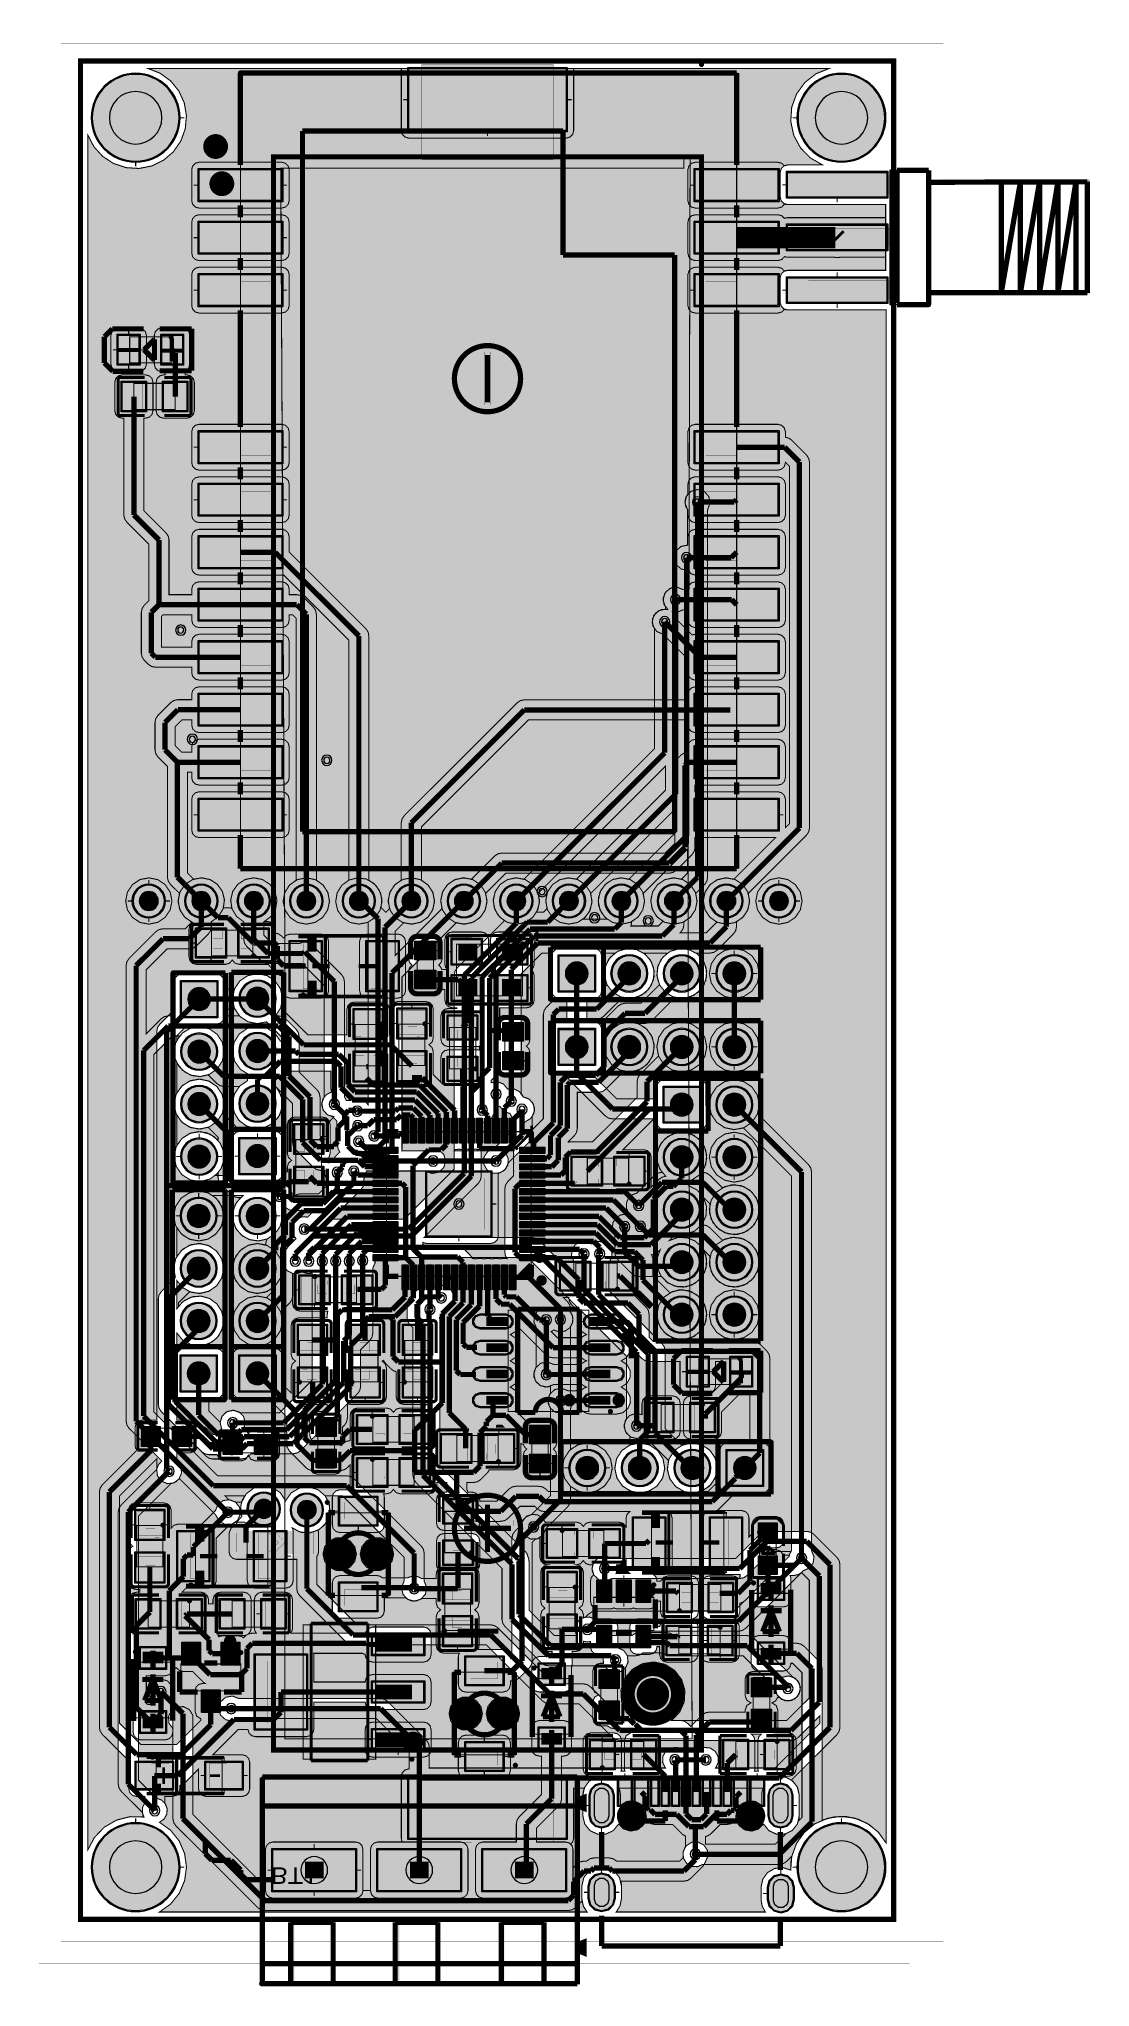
# Model space of a CAD drawing. Header units: millimetres. Extents: x 13.6 to 64.4, y -87.1 to 7.1.
import ezdxf
from ezdxf.enums import TextEntityAlignment as Align

# ---------------------------------------------------------------- set-up
doc = ezdxf.new("R2010")
doc.units = ezdxf.units.MM
doc.header["$MEASUREMENT"] = 0
for name, color, linetype, true_color in [('Board-Outline-Layer', 7, 'Continuous', 0xff00ff), ('Bottom-Layer', 7, 'Continuous', 0x0000ff), ('Bottom-Paste-Mask-Layer', 7, 'Continuous', 0x800000), ('Bottom-Silkscreen-Layer', 7, 'Continuous', 0x66cc33), ('Bottom-Solder-Mask-Layer', 7, 'Continuous', 0xaa00ff), ('Component-Marking-Layer', 7, 'Continuous', 0x66ffcc), ('Component-Shape-Layer', 7, 'Continuous', 0x00cccc), ('Document-Layer', 7, 'Continuous', 0xffffff), ('Hole-Layer', 7, 'Continuous', 0x222222), ('Multi-Layer', 7, 'Continuous', 0xc0c0c0), ('Pin-Floating-Layer', 7, 'Continuous', 0xff99ff), ('Pin-Soldering-Layer', 7, 'Continuous', 0xcc9999), ('Top-Layer', 7, 'Continuous', 0xff0000), ('Top-Paste-Mask-Layer', 7, 'Continuous', 0x808080), ('Top-Silkscreen-Layer', 7, 'Continuous', 0xffcc00), ('Top-Solder-Mask-Layer', 7, 'Continuous', 0x800080)]:
    doc.layers.add(name, color=color, linetype=linetype, true_color=true_color)
doc.styles.get("Standard").update_dxf_attribs({"font": 'arial.ttf'})

msp = doc.modelspace()

# ---------------------------------------------------------------- texts
at = {"layer": 'Bottom-Silkscreen-Layer', "text_generation_flag": 2, "width": 1.1}
msp.add_text('BT1', height=0.8001, rotation=180, dxfattribs=at).set_placement((24.829, -81.115), align=Align.BOTTOM_LEFT)

# ---------------------------------------------------------------- hatches: boundary and pattern name
at = {"layer": 'Bottom-Layer'}
for points in [[(18.689, -78.917), (18.011, -78.9), (17.354, -79.069), (16.768, -79.411), (16.298, -79.9), (15.979, -80.499), (15.979, 2.458), (16.27, 1.899), (16.694, 1.431), (17.222, 1.087), (17.821, 0.889), (18.451, 0.849), (19.07, 0.971), (19.637, 1.247), (20.116, 1.658), (20.474, 2.178), (20.688, 2.771), (20.744, 3.399), (20.639, 4.021), (20.378, 4.596), (19.98, 5.085), (19.47, 5.457), (18.883, 5.687), (31.138, 5.687), (31.138, 5.683), (31.138, 5.678), (31.138, 2.678), (31.186, 2.499), (31.317, 2.368), (31.496, 2.32), (39.116, 2.32), (39.295, 2.368), (39.426, 2.499), (39.474, 2.678), (39.474, 5.678), (39.474, 5.683), (39.474, 5.687), (51.831, 5.687), (51.195, 5.43), (50.656, 5.008), (50.254, 4.453), (50.02, 3.808), (49.974, 3.125), (50.118, 2.455), (50.442, 1.851), (50.92, 1.359), (51.515, 1.019), (49.823, 1.019), (49.644, 0.971), (49.512, 0.84), (49.464, 0.661), (49.464, -0.539), (49.512, -0.718), (49.644, -0.849), (49.823, -0.897), (54.564, -0.897), (54.564, -4.081), (49.823, -4.081), (49.644, -4.129), (49.512, -4.26), (49.464, -4.439), (49.464, -5.639), (49.512, -5.818), (49.644, -5.949), (49.823, -5.997), (54.587, -5.997), (54.587, -80.172), (54.196, -79.637), (53.677, -79.227), (53.066, -78.969), (52.41, -78.884), (51.754, -78.978), (51.147, -79.243), (50.633, -79.661), (50.249, -80.201), (50.023, -80.823), (49.972, -81.484), (49.593, -81.362), (49.197, -81.404), (48.853, -81.604), (48.62, -81.926), (48.537, -82.315), (48.537, -82.915), (48.591, -83.232), (48.746, -83.513), (41.53, -83.513), (41.719, -83.211), (41.785, -82.861), (41.785, -82.261), (41.778, -82.139), (41.754, -82.02), (44.805, -82.02), (44.991, -81.983), (45.149, -81.877), (45.707, -81.319), (45.782, -81.223), (45.83, -81.111), (45.961, -80.833), (45.939, -80.526), (45.769, -80.269), (45.495, -80.128), (45.188, -80.139), (44.925, -80.3), (44.775, -80.568), (44.775, -80.876), (44.604, -81.047), (41.546, -81.047), (41.536, -81.037), (41.378, -80.932), (41.192, -80.895), (40.463, -80.895), (40.277, -80.932), (40.119, -81.037), (40.109, -81.047), (39.98, -81.047), (39.794, -81.084), (39.637, -81.19), (39.442, -81.384), (39.442, -80.483), (39.415, -80.346), (39.337, -80.23), (39.438, -80.105), (39.474, -79.948), (39.474, -77.517), (39.987, -77.517), (39.936, -77.686), (39.919, -77.861), (39.919, -78.861), (40.009, -79.255), (40.261, -79.571), (40.624, -79.746), (41.028, -79.747), (41.392, -79.572), (41.645, -79.256), (41.906, -79.502), (42.253, -79.594), (42.602, -79.511), (42.87, -79.272), (42.992, -78.934), (42.939, -78.579), (42.724, -78.292), (42.399, -78.141), (42.04, -78.162), (41.735, -78.351), (41.735, -77.861), (41.718, -77.686), (41.668, -77.517), (48.637, -77.517), (48.586, -77.686), (48.569, -77.861), (48.569, -78.351), (48.264, -78.162), (47.906, -78.141), (47.58, -78.292), (47.366, -78.579), (47.313, -78.934), (47.435, -79.272), (47.702, -79.511), (48.051, -79.594), (48.398, -79.502), (48.66, -79.256), (48.912, -79.572), (49.276, -79.747), (49.68, -79.746), (50.044, -79.571), (50.296, -79.255), (50.385, -78.861), (50.385, -77.861), (50.287, -77.449), (50.012, -77.127), (52.211, -74.929), (52.316, -74.771), (52.353, -74.585), (52.353, -66.701), (52.316, -66.514), (52.211, -66.357), (51.093, -65.239), (50.935, -65.134), (50.749, -65.097), (48.819, -65.097), (48.633, -65.134), (48.475, -65.239), (47.308, -66.406), (41.335, -66.406), (41.024, -66.286), (40.698, -66.348), (40.452, -66.572), (40.361, -66.892), (40.452, -67.212), (40.698, -67.436), (41.024, -67.498), (41.335, -67.378), (47.51, -67.378), (47.696, -67.341), (47.853, -67.236), (49.02, -66.069), (49.982, -66.069), (49.925, -66.185), (49.893, -66.31), (47.246, -68.958), (40.536, -68.958), (40.35, -68.995), (40.192, -69.1), (40.055, -69.237), (39.784, -69.346), (39.595, -69.571), (39.533, -69.857), (39.612, -70.139), (38.543, -70.139), (37.316, -68.912), (37.316, -66.548), (37.302, -66.431), (37.26, -66.32), (37.213, -66.175), (37.123, -66.052), (33.007, -61.936), (33.007, -54.906), (33.001, -54.828), (32.983, -54.752), (33.083, -54.589), (33.128, -54.403), (33.381, -54.32), (33.575, -54.137), (33.672, -53.889), (33.653, -53.623), (33.523, -53.39), (33.305, -53.236), (33.043, -53.19), (32.785, -53.26), (32.258, -53.26), (32.072, -53.297), (31.914, -53.403), (31.559, -53.758), (31.453, -53.916), (31.416, -54.102), (31.416, -54.763), (31.453, -54.949), (31.559, -55.106), (31.699, -55.247), (31.699, -62.379), (31.736, -62.565), (31.842, -62.722), (36.008, -66.889), (36.008, -69.354), (36.045, -69.54), (36.15, -69.698), (37.91, -71.457), (38.067, -71.563), (38.253, -71.6), (40.962, -71.6), (41.163, -71.827), (41.449, -71.929), (41.748, -71.88), (41.987, -71.693), (42.105, -71.413), (42.074, -71.111), (42.49, -71.111), (42.676, -71.075), (42.833, -70.969), (43.779, -70.969), (43.937, -71.075), (44.122, -71.111), (47.665, -71.111), (49.227, -72.673), (49.304, -72.992), (49.536, -73.225), (49.855, -73.303), (50.168, -73.204), (50.384, -72.957), (50.44, -72.633), (50.32, -72.328), (50.058, -72.129), (48.211, -70.282), (48.053, -70.176), (47.867, -70.139), (44.324, -70.139), (44.166, -70.034), (43.98, -69.997), (42.632, -69.997), (42.446, -70.034), (42.288, -70.139), (40.67, -70.139), (40.715, -70.038), (40.742, -69.93), (47.447, -69.93), (47.633, -69.893), (47.791, -69.787), (50.495, -67.083), (50.873, -67.461), (50.873, -73.154), (49.786, -74.241), (44.214, -74.241), (44.602, -73.84), (44.824, -73.328), (44.851, -72.771), (44.68, -72.24), (44.333, -71.803), (43.855, -71.517), (43.306, -71.417), (42.757, -71.517), (42.279, -71.803), (41.932, -72.24), (41.761, -72.771), (41.788, -73.328), (42.01, -73.84), (42.398, -74.241), (41.908, -74.241), (40.282, -72.614), (40.124, -72.509), (39.938, -72.472), (38.514, -72.472), (35.802, -69.76), (35.645, -69.655), (35.458, -69.618), (29.005, -69.618), (27.055, -67.668), (27.055, -66.31), (27.11, -66.207), (27.13, -66.091), (27.13, -65.177), (27.123, -65.108), (27.104, -65.043), (27.405, -64.803), (27.608, -64.476), (27.688, -64.099), (27.635, -63.718), (27.457, -63.377), (28.297, -63.377), (31.272, -66.352), (31.272, -67.498), (31.153, -67.808), (31.215, -68.135), (31.439, -68.381), (31.759, -68.472), (32.078, -68.381), (32.303, -68.135), (32.364, -67.808), (32.245, -67.498), (32.245, -66.15), (32.208, -65.964), (32.102, -65.807), (28.843, -62.547), (28.685, -62.441), (28.499, -62.404), (22.249, -62.404), (19.161, -59.317), (19.161, -42.029), (20.064, -41.126), (20.416, -41.126), (20.223, -41.469), (20.151, -41.856), (20.207, -42.246), (20.385, -42.597), (20.667, -42.872), (21.021, -43.042), (21.412, -43.089), (21.797, -43.007), (22.212, -43.422), (22.37, -43.528), (22.556, -43.565), (23.307, -43.565), (23.059, -43.951), (22.973, -44.402), (23.061, -44.853), (23.311, -45.238), (23.687, -45.502), (24.134, -45.607), (24.588, -45.537), (24.983, -45.302), (25.262, -44.938), (25.385, -44.495), (25.334, -44.038), (25.116, -43.634), (25.879, -44.397), (25.879, -46.279), (25.916, -46.465), (26.021, -46.623), (26.885, -47.486), (27.043, -47.592), (27.229, -47.629), (27.436, -47.629), (27.447, -47.876), (27.556, -48.098), (27.556, -48.346), (27.142, -48.759), (26.277, -48.759), (26.091, -48.796), (25.933, -48.901), (25.871, -48.963), (25.853, -48.73), (25.749, -48.521), (25.573, -48.366), (25.352, -48.29), (25.182, -48.12), (25.18, -48.118), (25.178, -48.116), (25.332, -47.983), (25.389, -47.789), (25.389, -46.089), (25.341, -45.91), (25.21, -45.779), (25.031, -45.731), (23.331, -45.731), (23.284, -45.734), (23.238, -45.743), (23.191, -45.6), (23.102, -45.477), (22.485, -44.86), (22.567, -44.399), (22.468, -43.942), (22.203, -43.557), (21.811, -43.301), (21.352, -43.213), (20.893, -43.307), (20.505, -43.567), (20.244, -43.956), (20.151, -44.414), (20.239, -44.874), (20.494, -45.265), (20.88, -45.531), (21.337, -45.629), (21.797, -45.547), (22.272, -46.022), (22.272, -46.171), (21.887, -45.875), (21.417, -45.755), (20.937, -45.829), (20.525, -46.087), (20.248, -46.486), (20.151, -46.962), (20.248, -47.437), (20.525, -47.836), (20.937, -48.094), (21.417, -48.168), (21.887, -48.048), (22.272, -47.752), (22.272, -47.955), (22.309, -48.141), (22.415, -48.299), (22.923, -48.807), (23.08, -48.912), (23.266, -48.949), (23.359, -48.949), (23.105, -49.284), (22.982, -49.686), (23.003, -50.105), (23.167, -50.492), (23.453, -50.799), (23.827, -50.99), (24.244, -51.041), (24.653, -50.947), (24.597, -51.071), (24.578, -51.207), (24.578, -51.234), (24.17, -51.167), (23.763, -51.241), (23.405, -51.449), (23.138, -51.765), (22.993, -52.152), (22.988, -52.566), (23.122, -52.957), (23.38, -53.28), (23.733, -53.497), (24.137, -53.582), (24.547, -53.526), (24.914, -53.335), (24.914, -53.494), (24.619, -53.789), (24.159, -53.707), (23.701, -53.806), (23.316, -54.071), (23.06, -54.463), (22.973, -54.922), (23.066, -55.381), (23.327, -55.769), (23.715, -56.03), (24.173, -56.123), (24.633, -56.035), (25.025, -55.78), (25.29, -55.394), (25.389, -54.937), (25.307, -54.477), (25.744, -54.039), (25.849, -53.882), (25.886, -53.696), (25.886, -52.615), (26.119, -52.618), (26.336, -52.533), (26.574, -52.621), (26.828, -52.604), (26.828, -57.778), (25.249, -59.356), (23.349, -59.356), (23.044, -59.237), (22.721, -59.294), (22.475, -59.509), (22.376, -59.821), (21.822, -59.268), (21.822, -58.663), (22.186, -58.663), (22.365, -58.615), (22.496, -58.484), (22.544, -58.305), (22.544, -56.605), (22.496, -56.426), (22.365, -56.295), (22.186, -56.247), (21.047, -56.247), (21.181, -56.113), (21.603, -56.093), (21.992, -55.929), (22.301, -55.642), (22.492, -55.265), (22.542, -54.846), (22.445, -54.435), (22.212, -54.083), (21.872, -53.832), (21.466, -53.714), (21.045, -53.742), (20.659, -53.914), (20.356, -54.208), (20.356, -54.042), (20.898, -53.501), (21.358, -53.583), (21.815, -53.484), (22.201, -53.219), (22.456, -52.827), (22.544, -52.368), (22.451, -51.909), (22.19, -51.521), (21.802, -51.26), (21.343, -51.167), (20.884, -51.255), (20.492, -51.51), (20.227, -51.896), (20.128, -52.353), (20.21, -52.813), (19.526, -53.497), (19.421, -53.655), (19.384, -53.841), (19.384, -58.953), (19.421, -59.139), (19.526, -59.297), (21.68, -61.45), (21.837, -61.556), (22.023, -61.593), (23.419, -61.593), (23.605, -61.556), (23.763, -61.45), (23.877, -61.337), (25.916, -61.337), (26.102, -61.3), (26.26, -61.194), (29.026, -58.428), (29.132, -58.27), (29.169, -58.084), (29.169, -56.304), (29.613, -55.859), (29.719, -55.702), (29.756, -55.516), (29.756, -52.358), (29.866, -52.113), (29.86, -51.845), (37.253, -51.845), (42.034, -56.625), (42.034, -59.63), (41.914, -59.943), (41.978, -60.272), (42.208, -60.517), (42.191, -60.588), (42.186, -60.66), (42.186, -60.921), (41.802, -61.188), (41.549, -61.582), (41.464, -62.042), (41.56, -62.499), (41.823, -62.886), (42.213, -63.145), (42.672, -63.235), (43.131, -63.145), (43.521, -62.886), (43.784, -62.499), (43.88, -62.042), (43.795, -61.582), (43.542, -61.188), (43.158, -60.921), (43.158, -60.862), (43.208, -60.812), (44.06, -61.664), (44.008, -62.129), (44.137, -62.578), (44.427, -62.945), (44.834, -63.174), (45.298, -63.232), (45.749, -63.109), (46.12, -62.824), (46.355, -62.419), (46.418, -61.956), (46.301, -61.503), (46.021, -61.129), (45.619, -60.889), (45.157, -60.82), (44.703, -60.931), (43.901, -60.13), (43.901, -56.369), (43.864, -56.182), (43.758, -56.025), (41.17, -53.436), (41.17, -52.091), (41.321, -51.829), (41.326, -51.525), (41.184, -51.257), (40.931, -51.091), (40.629, -51.068), (40.353, -51.194), (40.09, -51.07), (39.799, -51.083), (39.548, -51.229), (39.393, -51.475), (39.371, -51.765), (39.485, -52.032), (39.485, -52.701), (37.798, -51.015), (37.641, -50.91), (37.455, -50.873), (32.242, -50.873), (34.862, -48.253), (34.968, -48.095), (35.005, -47.909), (35.005, -45.311), (35.288, -45.263), (35.518, -45.091), (35.643, -44.833), (35.636, -44.546), (35.768, -44.55), (35.899, -44.526), (36.102, -44.773), (36.401, -44.882), (36.439, -44.966), (36.488, -45.043), (36.488, -45.715), (35.629, -46.573), (35.325, -46.708), (35.138, -46.983), (35.123, -47.315), (35.284, -47.606), (35.575, -47.768), (35.907, -47.752), (36.182, -47.565), (36.317, -47.261), (37.318, -46.26), (37.423, -46.102), (37.46, -45.916), (37.46, -45.043), (37.578, -44.746), (37.529, -44.429), (37.326, -44.182), (37.026, -44.072), (36.989, -43.988), (36.939, -43.911), (36.939, -38.111), (37.938, -37.113), (38.443, -37.113), (38.423, -37.18), (38.416, -37.25), (38.416, -38.95), (38.464, -39.129), (38.595, -39.26), (38.774, -39.308), (39.138, -39.308), (39.138, -40.448), (38.774, -40.448), (38.595, -40.496), (38.464, -40.627), (38.416, -40.806), (38.416, -42.506), (38.464, -42.685), (38.595, -42.816), (38.774, -42.864), (39.138, -42.864), (39.138, -42.926), (39.175, -43.112), (39.28, -43.27), (41.008, -44.997), (41.165, -45.102), (41.351, -45.139), (43.496, -45.139), (43.496, -45.3), (43.544, -45.479), (43.675, -45.61), (43.854, -45.658), (45.554, -45.658), (45.733, -45.61), (45.864, -45.479), (45.912, -45.3), (45.912, -43.6), (45.864, -43.421), (45.733, -43.29), (45.554, -43.242), (43.854, -43.242), (43.675, -43.29), (43.544, -43.421), (43.496, -43.6), (43.496, -44.167), (41.553, -44.167), (40.25, -42.864), (40.474, -42.864), (40.653, -42.816), (40.784, -42.685), (40.832, -42.506), (40.832, -40.806), (40.784, -40.627), (40.653, -40.496), (40.474, -40.448), (40.11, -40.448), (40.11, -39.308), (40.474, -39.308), (40.653, -39.26), (40.784, -39.129), (40.832, -38.95), (40.832, -37.25), (40.825, -37.18), (40.805, -37.113), (41.467, -37.113), (41.164, -37.423), (40.989, -37.82), (40.966, -38.253), (41.097, -38.666), (41.366, -39.007), (41.737, -39.23), (42.164, -39.308), (42.591, -39.23), (42.963, -39.007), (43.231, -38.666), (43.363, -38.253), (43.339, -37.82), (43.164, -37.423), (42.861, -37.113), (44.007, -37.113), (43.704, -37.423), (43.529, -37.82), (43.506, -38.253), (43.637, -38.666), (43.906, -39.007), (44.277, -39.23), (44.704, -39.308), (45.131, -39.23), (45.503, -39.007), (45.771, -38.666), (45.903, -38.253), (45.879, -37.82), (45.704, -37.423), (45.401, -37.113), (46.076, -37.113), (46.262, -37.076), (46.419, -36.971), (47.207, -36.183), (47.312, -36.026), (47.349, -35.839), (47.349, -35.604), (47.692, -35.348), (47.914, -34.982), (47.983, -34.559), (47.887, -34.141), (47.642, -33.79), (47.283, -33.557), (46.863, -33.475), (46.443, -33.557), (46.084, -33.79), (45.839, -34.141), (45.744, -34.559), (45.812, -34.982), (46.034, -35.348), (46.377, -35.604), (46.377, -35.638), (45.874, -36.141), (44.608, -36.141), (44.667, -36.082), (44.772, -35.924), (44.809, -35.738), (44.809, -35.604), (45.137, -35.364), (45.358, -35.024), (45.443, -34.626), (45.38, -34.225), (45.81, -33.796), (45.915, -33.638), (45.952, -33.452), (45.952, -15.656), (46.072, -15.346), (46.01, -15.019), (45.786, -14.774), (45.466, -14.683), (45.146, -14.774), (44.922, -15.019), (44.86, -15.346), (44.98, -15.656), (44.98, -17.377), (44.645, -17.449), (44.402, -17.692), (44.33, -18.027), (44.45, -18.349), (44.45, -19.409), (44.115, -19.481), (43.872, -19.724), (43.8, -20.059), (43.92, -20.381), (43.92, -20.475), (43.585, -20.548), (43.342, -20.791), (43.27, -21.126), (43.39, -21.447), (43.39, -27.22), (37.073, -33.538), (36.669, -33.475), (36.27, -33.562), (35.928, -33.786), (35.69, -34.118), (35.586, -34.513), (35.631, -34.919), (35.819, -35.282), (36.124, -35.554), (33.839, -37.839), (33.734, -37.996), (33.697, -38.182), (33.697, -47.569), (31.278, -49.987), (27.75, -49.987), (27.79, -49.958), (27.827, -49.925), (29.185, -48.567), (29.29, -48.409), (29.327, -48.223), (29.327, -48.041), (29.42, -47.86), (29.449, -47.659), (32.307, -47.659), (32.618, -47.778), (32.944, -47.717), (33.19, -47.493), (33.281, -47.173), (33.19, -46.853), (32.944, -46.629), (32.618, -46.567), (32.307, -46.687), (31.158, -46.687), (31.168, -46.629), (31.172, -46.57), (31.172, -38.274), (33.793, -35.652), (34.217, -35.714), (34.633, -35.612), (34.98, -35.361), (35.208, -34.998), (35.283, -34.577), (35.194, -34.158), (34.955, -33.803), (34.6, -33.563), (34.181, -33.475), (33.759, -33.55), (33.397, -33.778), (33.146, -34.125), (33.044, -34.541), (33.106, -34.965), (30.836, -37.235), (30.836, -36.07), (31.253, -35.652), (31.677, -35.714), (32.093, -35.612), (32.44, -35.361), (32.668, -34.998), (32.743, -34.577), (32.654, -34.158), (32.415, -33.803), (32.06, -33.563), (31.641, -33.475), (31.219, -33.55), (30.857, -33.778), (30.606, -34.125), (30.504, -34.541), (30.566, -34.965), (30.387, -35.144), (30.372, -35.127), (30.357, -35.112), (30.157, -34.912), (30.198, -34.486), (30.075, -34.075), (29.808, -33.741), (29.435, -33.531), (29.01, -33.477), (28.596, -33.586), (28.253, -33.843), (28.032, -34.209), (27.964, -34.632), (28.059, -35.049), (28.304, -35.4), (28.663, -35.633), (29.083, -35.715), (29.504, -35.633), (29.528, -35.657), (29.528, -44.45), (29.369, -44.276), (29.156, -44.175), (28.921, -44.162), (28.698, -44.24), (28.578, -44.24), (28.528, -44.243), (28.479, -44.25), (28.439, -44.153), (28.384, -44.064), (28.384, -38.489), (28.347, -38.303), (28.241, -38.146), (26.812, -36.716), (26.629, -36.601), (26.413, -36.577), (26.209, -36.649), (24.89, -36.649), (24.489, -36.248), (24.489, -35.604), (24.832, -35.348), (25.054, -34.982), (25.123, -34.559), (25.027, -34.141), (24.782, -33.79), (24.423, -33.557), (24.003, -33.475), (23.583, -33.557), (23.224, -33.79), (22.979, -34.141), (22.883, -34.559), (22.952, -34.982), (23.174, -35.348), (23.517, -35.604), (23.517, -36.449), (23.554, -36.635), (23.659, -36.793), (24.345, -37.479), (24.503, -37.584), (24.689, -37.621), (26.342, -37.621), (27.412, -38.691), (27.412, -44.064), (27.292, -44.371), (27.351, -44.695), (27.569, -44.941), (27.884, -45.037), (27.727, -45.195), (27.621, -45.353), (27.584, -45.539), (27.584, -45.996), (27.245, -45.996), (27.207, -45.958), (27.207, -44.077), (27.17, -43.89), (27.065, -43.733), (26.191, -42.859), (26.191, -41.148), (26.154, -40.962), (26.049, -40.804), (25.541, -40.296), (25.383, -40.191), (25.197, -40.154), (25.054, -40.154), (25.306, -39.76), (25.389, -39.301), (25.292, -38.844), (25.029, -38.459), (24.639, -38.201), (24.181, -38.111), (23.723, -38.201), (23.333, -38.459), (23.07, -38.844), (22.973, -39.301), (23.056, -39.76), (23.307, -40.154), (22.567, -40.154), (22.567, -38.492), (22.519, -38.312), (22.388, -38.181), (22.209, -38.133), (20.509, -38.133), (20.33, -38.181), (20.199, -38.312), (20.151, -38.492), (20.151, -40.154), (19.863, -40.154), (19.677, -40.191), (19.519, -40.296), (18.8, -41.016), (18.8, -37.92), (19.81, -36.91), (20.885, -36.91), (21.071, -36.873), (21.229, -36.767), (21.807, -36.19), (21.912, -36.032), (21.949, -35.846), (21.949, -35.604), (22.292, -35.348), (22.514, -34.982), (22.583, -34.559), (22.487, -34.141), (22.242, -33.79), (21.883, -33.557), (21.463, -33.475), (21.043, -33.557), (20.684, -33.79), (20.439, -34.141), (20.343, -34.559), (20.412, -34.982), (20.634, -35.348), (20.977, -35.604), (20.977, -35.644), (20.684, -35.938), (19.609, -35.938), (19.423, -35.975), (19.265, -36.08), (17.97, -37.375), (17.864, -37.533), (17.827, -37.719), (17.827, -59.766), (17.864, -59.952), (17.97, -60.11), (19.552, -61.692), (19.387, -61.871), (19.306, -62.1), (17.589, -63.817), (17.483, -63.974), (17.446, -64.161), (17.446, -77.327), (17.483, -77.513), (17.589, -77.671), (18.61, -78.692), (18.639, -78.809)], [(31.496, 2.678), (31.496, 5.678), (39.116, 5.678), (39.116, 2.678)], [(16.188, 3.302, 1), (20.388, 3.302, 1)], [(50.326, 3.302, 1), (54.526, 3.302, 1)], [(49.823, -0.539), (49.823, 0.661), (54.623, 0.661), (54.623, -0.539)], [(49.823, -5.639), (49.823, -4.439), (54.623, -4.439), (54.623, -5.639)], [(43.92, -28.066), (43.92, -29.23), (39.613, -33.538), (39.201, -33.476), (38.795, -33.568), (38.451, -33.803), (38.216, -34.147), (38.124, -34.553), (38.186, -34.965), (38.018, -35.133), (37.686, -35.133), (37.819, -34.687), (37.76, -34.225)], [(44.45, -30.076), (44.45, -31.24), (42.153, -33.538), (41.768, -33.475), (41.384, -33.548), (41.049, -33.749), (40.803, -34.052), (40.677, -34.421), (40.684, -34.811), (40.825, -35.175), (41.082, -35.469), (39.944, -35.469), (40.234, -35.117), (40.36, -34.678), (40.3, -34.225)], [(44.98, -33.251), (44.693, -33.538), (44.282, -33.475), (43.877, -33.567), (43.533, -33.801), (43.298, -34.143), (43.204, -34.548), (43.264, -34.959), (43.469, -35.32), (43.792, -35.581), (43.569, -35.805), (42.239, -35.805), (42.262, -35.722), (42.269, -35.636), (42.269, -35.604), (42.597, -35.364), (42.818, -35.024), (42.903, -34.626), (42.84, -34.225), (44.98, -32.086)], [(17.803, -34.595), (17.888, -35.024), (18.131, -35.387), (18.494, -35.63), (18.923, -35.715), (19.352, -35.63), (19.715, -35.387), (19.958, -35.024), (20.043, -34.595), (19.958, -34.166), (19.715, -33.803), (19.352, -33.56), (18.923, -33.475), (18.494, -33.56), (18.131, -33.803), (17.888, -34.166)], [(18.161, -34.595, 1), (19.685, -34.595, 1)], [(20.701, -34.595, 1), (22.225, -34.595, 1)], [(23.241, -34.595, 1), (24.765, -34.595, 1)], [(25.423, -34.595), (25.508, -35.024), (25.751, -35.387), (26.114, -35.63), (26.543, -35.715), (26.972, -35.63), (27.335, -35.387), (27.578, -35.024), (27.663, -34.595), (27.578, -34.166), (27.335, -33.803), (26.972, -33.56), (26.543, -33.475), (26.114, -33.56), (25.751, -33.803), (25.508, -34.166)], [(25.781, -34.595, 1), (27.305, -34.595, 1)], [(28.321, -34.595, 1), (29.845, -34.595, 1)], [(30.861, -34.595, 1), (32.385, -34.595, 1)], [(33.401, -34.595, 1), (34.925, -34.595, 1)], [(35.941, -34.595, 1), (37.465, -34.595, 1)], [(38.481, -34.595, 1), (40.005, -34.595, 1)], [(41.021, -34.595, 1), (42.545, -34.595, 1)], [(43.561, -34.595, 1), (45.085, -34.595, 1)], [(46.101, -34.595, 1), (47.625, -34.595, 1)], [(48.283, -34.595), (48.368, -35.024), (48.611, -35.387), (48.974, -35.63), (49.403, -35.715), (49.832, -35.63), (50.195, -35.387), (50.438, -35.024), (50.523, -34.595), (50.438, -34.166), (50.195, -33.803), (49.832, -33.56), (49.403, -33.475), (48.974, -33.56), (48.611, -33.803), (48.368, -34.166)], [(48.641, -34.595, 1), (50.165, -34.595, 1)], [(38.774, -38.95), (38.774, -37.25), (40.474, -37.25), (40.474, -38.95)], [(41.314, -38.1, 1), (43.014, -38.1, 1)], [(43.854, -38.1, 1), (45.554, -38.1, 1)], [(46.036, -38.1), (46.128, -38.562), (46.39, -38.954), (46.782, -39.216), (47.244, -39.308), (47.706, -39.216), (48.098, -38.954), (48.36, -38.562), (48.452, -38.1), (48.36, -37.638), (48.098, -37.246), (47.706, -36.984), (47.244, -36.892), (46.782, -36.984), (46.39, -37.246), (46.128, -37.638)], [(46.394, -38.1, 1), (48.094, -38.1, 1)], [(20.509, -38.492), (22.209, -38.492), (22.209, -40.192), (20.509, -40.192)], [(23.331, -39.319, 1), (25.031, -39.319, 1)], [(40.956, -41.656), (41.048, -42.118), (41.31, -42.51), (41.702, -42.772), (42.164, -42.864), (42.626, -42.772), (43.018, -42.51), (43.28, -42.118), (43.372, -41.656), (43.28, -41.194), (43.018, -40.802), (42.626, -40.54), (42.164, -40.448), (41.702, -40.54), (41.31, -40.802), (41.048, -41.194)], [(43.496, -41.656), (43.588, -42.118), (43.85, -42.51), (44.242, -42.772), (44.704, -42.864), (45.166, -42.772), (45.558, -42.51), (45.82, -42.118), (45.912, -41.656), (45.82, -41.194), (45.558, -40.802), (45.166, -40.54), (44.704, -40.448), (44.242, -40.54), (43.85, -40.802), (43.588, -41.194)], [(46.036, -41.656), (46.128, -42.118), (46.39, -42.51), (46.782, -42.772), (47.244, -42.864), (47.706, -42.772), (48.098, -42.51), (48.36, -42.118), (48.452, -41.656), (48.36, -41.194), (48.098, -40.802), (47.706, -40.54), (47.244, -40.448), (46.782, -40.54), (46.39, -40.802), (46.128, -41.194)], [(20.509, -41.882, 1), (22.209, -41.882, 1)], [(23.331, -41.859, 1), (25.031, -41.859, 1)], [(38.774, -42.506), (38.774, -40.806), (40.474, -40.806), (40.474, -42.506)], [(41.314, -41.656, 1), (43.014, -41.656, 1)], [(43.854, -41.656, 1), (45.554, -41.656, 1)], [(46.394, -41.656, 1), (48.094, -41.656, 1)], [(47.244, -43.242), (46.782, -43.334), (46.39, -43.596), (46.128, -43.988), (46.036, -44.45), (46.128, -44.912), (46.39, -45.304), (46.782, -45.566), (47.244, -45.658), (47.706, -45.566), (48.098, -45.304), (48.36, -44.912), (48.452, -44.45), (48.36, -43.988), (48.098, -43.596), (47.706, -43.334)], [(20.509, -44.422, 1), (22.209, -44.422, 1)], [(23.331, -44.399, 1), (25.031, -44.399, 1)], [(43.854, -43.6), (45.554, -43.6), (45.554, -45.3), (43.854, -45.3)], [(46.394, -44.45, 1), (48.094, -44.45, 1)], [(20.509, -46.962, 1), (22.209, -46.962, 1)], [(25.031, -47.789), (23.331, -47.789), (23.331, -46.089), (25.031, -46.089)], [(45.664, -47.723), (45.865, -47.326), (45.907, -46.883), (45.787, -46.454), (45.52, -46.099), (45.141, -45.864), (44.704, -45.782), (44.267, -45.864), (43.889, -46.099), (43.621, -46.454), (43.501, -46.883), (43.544, -47.326), (43.744, -47.723), (43.739, -47.723), (43.553, -47.76), (43.395, -47.866), (42.536, -48.725), (42.301, -48.81), (42.12, -48.982), (42.024, -49.212), (42.028, -49.462), (42.132, -49.689), (42.319, -49.855), (42.312, -49.86), (42.306, -49.865), (42.042, -49.755), (41.757, -49.778), (41.514, -49.929), (41.367, -50.174), (41.347, -50.459), (41.461, -50.721), (41.461, -51.599), (41.498, -51.785), (41.603, -51.942), (42.278, -52.617), (42.435, -52.722), (42.621, -52.759), (43.712, -52.759), (44.04, -53.08), (44.464, -53.254), (44.923, -53.258), (45.35, -53.091), (45.684, -52.777), (45.877, -52.36), (45.901, -51.902), (45.752, -51.469), (46.07, -51.786), (46.05, -52.253), (46.209, -52.692), (46.522, -53.039), (46.944, -53.24), (47.41, -53.267), (47.852, -53.114), (48.202, -52.806), (48.41, -52.387), (48.443, -51.922), (48.297, -51.478), (47.994, -51.123), (47.578, -50.909), (47.113, -50.869), (46.667, -51.009), (46.064, -50.406), (45.906, -50.3), (45.72, -50.263), (45.664, -50.263), (45.871, -49.842), (45.902, -49.373), (45.752, -48.929), (46.07, -49.246), (46.05, -49.713), (46.209, -50.152), (46.522, -50.499), (46.944, -50.7), (47.41, -50.727), (47.852, -50.574), (48.202, -50.266), (48.41, -49.847), (48.443, -49.382), (48.297, -48.938), (47.994, -48.583), (47.578, -48.369), (47.113, -48.329), (46.667, -48.469), (46.064, -47.866), (45.906, -47.76), (45.72, -47.723)], [(43.854, -46.99, 1), (45.554, -46.99, 1)], [(47.244, -45.782), (46.782, -45.874), (46.39, -46.136), (46.128, -46.528), (46.036, -46.99), (46.128, -47.452), (46.39, -47.844), (46.782, -48.106), (47.244, -48.198), (47.706, -48.106), (48.098, -47.844), (48.36, -47.452), (48.452, -46.99), (48.36, -46.528), (48.098, -46.136), (47.706, -45.874)], [(46.394, -46.99, 1), (48.094, -46.99, 1)], [(21.336, -51.043), (21.798, -50.951), (22.19, -50.689), (22.452, -50.297), (22.544, -49.835), (22.452, -49.373), (22.19, -48.981), (21.798, -48.719), (21.336, -48.627), (20.874, -48.719), (20.482, -48.981), (20.22, -49.373), (20.128, -49.835), (20.22, -50.297), (20.482, -50.689), (20.874, -50.951)], [(20.486, -49.835, 1), (22.186, -49.835, 1)], [(23.331, -49.835, 1), (25.031, -49.835, 1)], [(43.854, -49.53, 1), (45.554, -49.53, 1)], [(46.394, -49.53, 1), (48.094, -49.53, 1)], [(20.486, -52.375, 1), (22.186, -52.375, 1)], [(23.331, -52.375, 1), (25.031, -52.375, 1)], [(43.854, -52.07, 1), (45.554, -52.07, 1)], [(46.394, -52.07, 1), (48.094, -52.07, 1)], [(44.704, -53.402), (44.242, -53.494), (43.85, -53.756), (43.588, -54.148), (43.496, -54.61), (43.588, -55.072), (43.85, -55.464), (44.242, -55.726), (44.704, -55.818), (45.166, -55.726), (45.558, -55.464), (45.82, -55.072), (45.912, -54.61), (45.82, -54.148), (45.558, -53.756), (45.166, -53.494)], [(47.244, -53.402), (46.782, -53.494), (46.39, -53.756), (46.128, -54.148), (46.036, -54.61), (46.128, -55.072), (46.39, -55.464), (46.782, -55.726), (47.244, -55.818), (47.706, -55.726), (48.098, -55.464), (48.36, -55.072), (48.452, -54.61), (48.36, -54.148), (48.098, -53.756), (47.706, -53.494)], [(20.486, -54.915, 1), (22.186, -54.915, 1)], [(23.331, -54.915, 1), (25.031, -54.915, 1)], [(37.447, -64.274), (37.143, -64.408), (36.956, -64.683), (36.94, -65.015), (37.102, -65.306), (37.393, -65.468), (37.725, -65.452), (38, -65.265), (38.134, -64.961), (39.18, -63.915), (39.286, -63.757), (39.323, -63.571), (39.323, -62.924), (39.718, -63.162), (40.173, -63.234), (40.623, -63.131), (41.001, -62.866), (41.252, -62.48), (41.34, -62.027), (41.252, -61.574), (41.001, -61.187), (40.623, -60.923), (40.173, -60.819), (39.718, -60.892), (39.323, -61.13), (39.323, -59.141), (39.431, -58.905), (39.431, -58.646), (39.323, -58.41), (39.323, -55.204), (39.436, -54.941), (39.417, -54.655), (39.268, -54.41), (39.025, -54.26), (38.739, -54.238), (38.475, -54.35), (38.211, -54.259), (37.935, -54.296), (37.704, -54.452), (37.567, -54.695), (37.553, -54.974), (37.665, -55.229), (37.665, -57.14), (37.557, -57.373), (37.556, -57.63), (37.66, -57.864), (37.851, -58.035), (38.096, -58.111), (38.351, -58.08), (38.351, -58.41), (38.243, -58.646), (38.243, -58.905), (38.351, -59.141), (38.351, -63.37)], [(43.854, -54.61, 1), (45.554, -54.61, 1)], [(46.394, -54.61, 1), (48.094, -54.61, 1)], [(25.389, -56.605), (25.341, -56.426), (25.21, -56.295), (25.031, -56.247), (23.331, -56.247), (23.152, -56.295), (23.021, -56.426), (22.973, -56.605), (22.973, -58.305), (23.021, -58.484), (23.152, -58.615), (23.331, -58.663), (25.031, -58.663), (25.21, -58.615), (25.341, -58.484), (25.389, -58.305)], [(22.186, -58.305), (20.486, -58.305), (20.486, -56.605), (22.186, -56.605)], [(25.031, -58.305), (23.331, -58.305), (23.331, -56.605), (25.031, -56.605)], [(39.282, -62.027, 1), (40.982, -62.027, 1)], [(41.822, -62.027, 1), (43.522, -62.027, 1)], [(44.362, -62.027, 1), (46.062, -62.027, 1)], [(46.902, -60.819), (46.723, -60.867), (46.592, -60.998), (46.544, -61.177), (46.544, -62.877), (46.592, -63.056), (46.723, -63.187), (46.902, -63.235), (48.602, -63.235), (48.781, -63.187), (48.912, -63.056), (48.96, -62.877), (48.96, -61.177), (48.912, -60.998), (48.781, -60.867), (48.602, -60.819)], [(48.602, -61.177), (48.602, -62.877), (46.902, -62.877), (46.902, -61.177)], [(40.125, -83.513), (19.442, -83.513), (19.98, -83.125), (20.395, -82.608), (20.657, -81.998), (20.746, -81.341), (20.656, -80.684), (20.394, -80.074), (19.978, -79.557), (19.439, -79.171), (19.656, -79.022), (19.79, -78.795), (19.816, -78.533), (19.728, -78.285), (19.544, -78.097), (19.298, -78.004), (18.419, -77.125), (18.419, -64.362), (19.993, -62.787), (20.222, -62.706), (20.401, -62.541), (22.161, -64.301), (22.32, -64.592), (22.608, -64.757), (22.939, -64.746), (23.216, -64.562), (23.355, -64.26), (23.314, -63.931), (23.107, -63.672), (22.795, -63.56), (22.611, -63.377), (23.56, -63.377), (23.439, -63.608), (23.375, -63.862), (23.371, -64.123), (23.428, -64.378), (23.278, -64.528), (23.184, -64.662), (23.139, -64.819), (22.903, -64.933), (22.807, -65.177), (22.807, -66.091), (22.855, -66.27), (22.986, -66.401), (23.165, -66.449), (24.74, -66.449), (24.818, -66.44), (24.892, -66.415), (24.966, -66.44), (25.044, -66.449), (26.082, -66.449), (26.082, -67.869), (26.119, -68.055), (26.225, -68.213), (28.46, -70.448), (28.618, -70.553), (28.804, -70.59), (35.257, -70.59), (37.968, -73.302), (38.126, -73.407), (38.312, -73.444), (39.736, -73.444), (41.363, -75.071), (41.521, -75.176), (41.707, -75.213), (49.987, -75.213), (50.173, -75.176), (50.331, -75.071), (51.381, -74.021), (51.381, -74.383), (49.219, -76.545), (46.335, -76.545), (46.466, -76.283), (46.459, -75.99), (46.316, -75.734), (46.07, -75.575), (45.778, -75.549), (45.508, -75.663), (44.738, -75.663), (44.468, -75.549), (44.175, -75.574), (43.929, -75.733), (43.786, -75.989), (43.779, -76.283), (43.91, -76.545), (32.49, -76.545), (32.49, -75.54), (32.453, -75.354), (32.348, -75.196), (30.475, -73.323), (30.318, -73.218), (30.131, -73.181), (23.276, -73.181), (22.966, -73.062), (22.639, -73.123), (22.394, -73.347), (22.303, -73.667), (22.394, -73.987), (22.639, -74.211), (22.966, -74.273), (23.276, -74.153), (29.93, -74.153), (31.518, -75.741), (31.518, -76.59), (31.496, -76.59), (31.317, -76.638), (31.186, -76.769), (31.138, -76.948), (31.138, -79.948), (31.15, -80.04), (31.185, -80.125), (30.004, -80.125), (29.825, -80.173), (29.694, -80.304), (29.646, -80.483), (29.646, -82.47), (29.282, -82.47), (29.282, -80.483), (29.234, -80.304), (29.103, -80.173), (28.924, -80.125), (24.924, -80.125), (24.745, -80.173), (24.614, -80.304), (24.566, -80.483), (24.566, -82.299), (21.06, -78.793), (21.06, -74.324), (21.058, -74.002), (20.891, -73.727), (20.607, -73.575), (20.285, -73.59), (20.016, -73.766), (19.875, -74.056), (19.901, -74.377), (20.088, -74.639), (20.088, -78.994), (20.125, -79.18), (20.23, -79.338), (24.193, -83.3), (24.35, -83.406), (24.536, -83.443), (39.218, -83.443), (39.404, -83.406), (39.561, -83.3), (39.815, -83.046), (39.847, -83.011), (39.876, -82.973), (39.957, -83.263)], [(23.724, -64.008, 1), (25.248, -64.008, 1)], [(25.806, -64.059, 1), (27.33, -64.059, 1)], [(23.165, -65.177), (24.74, -65.177), (25.197, -65.634), (24.74, -66.091), (23.165, -66.091)], [(25.095, -65.177), (25.502, -65.634), (25.044, -66.091), (26.772, -66.091), (26.772, -65.177)], [(28.966, -66.193), (28.886, -65.842), (28.662, -65.561), (28.338, -65.405), (27.978, -65.405), (27.654, -65.561), (27.43, -65.842), (27.35, -66.193), (27.43, -66.543), (27.654, -66.824), (27.978, -66.98), (28.338, -66.98), (28.662, -66.824), (28.886, -66.543)], [(30.766, -66.193), (30.686, -65.842), (30.461, -65.561), (30.137, -65.405), (29.778, -65.405), (29.454, -65.561), (29.229, -65.842), (29.149, -66.193), (29.229, -66.543), (29.454, -66.824), (29.778, -66.98), (30.137, -66.98), (30.461, -66.824), (30.686, -66.543)], [(35.062, -73.914), (34.982, -73.564), (34.758, -73.282), (34.434, -73.126), (34.074, -73.126), (33.75, -73.282), (33.526, -73.564), (33.446, -73.914), (33.526, -74.265), (33.75, -74.546), (34.074, -74.702), (34.434, -74.702), (34.758, -74.546), (34.982, -74.265)], [(36.862, -73.914), (36.782, -73.564), (36.557, -73.282), (36.233, -73.126), (35.874, -73.126), (35.55, -73.282), (35.325, -73.564), (35.245, -73.914), (35.325, -74.265), (35.55, -74.546), (35.874, -74.702), (36.233, -74.702), (36.557, -74.546), (36.782, -74.265)], [(31.496, -79.948), (31.496, -76.948), (39.116, -76.948), (39.116, -79.948)], [(41.377, -78.861), (41.304, -79.136), (41.102, -79.337), (40.827, -79.411), (40.552, -79.337), (40.351, -79.136), (40.277, -78.861), (40.277, -77.861), (40.351, -77.586), (40.552, -77.385), (40.827, -77.311), (41.102, -77.385), (41.304, -77.586), (41.377, -77.861)], [(50.027, -78.861), (49.954, -79.136), (49.752, -79.337), (49.477, -79.411), (49.202, -79.337), (49.001, -79.136), (48.927, -78.861), (48.927, -77.861), (49.001, -77.586), (49.202, -77.385), (49.477, -77.311), (49.752, -77.385), (49.954, -77.586), (50.027, -77.861)], [(16.188, -81.342, 1), (20.388, -81.342, 1)], [(50.326, -81.342, 1), (54.526, -81.342, 1)], [(28.924, -80.483), (28.924, -82.483), (24.924, -82.483), (24.924, -80.483)], [(34.004, -80.483), (34.004, -82.483), (30.004, -82.483), (30.004, -80.483)], [(39.084, -80.483), (39.084, -82.483), (35.084, -82.483), (35.084, -80.483)], [(41.427, -82.861), (41.347, -83.161), (41.127, -83.381), (40.827, -83.461), (40.527, -83.381), (40.308, -83.161), (40.227, -82.861), (40.227, -82.261), (40.308, -81.961), (40.527, -81.741), (40.827, -81.661), (41.127, -81.741), (41.347, -81.961), (41.427, -82.261)], [(50.095, -82.915), (50.015, -83.215), (49.795, -83.435), (49.495, -83.515), (49.195, -83.435), (48.976, -83.215), (48.895, -82.915), (48.895, -82.315), (48.976, -82.015), (49.195, -81.795), (49.495, -81.715), (49.795, -81.795), (50.015, -82.015), (50.095, -82.315)]]:
    msp.add_hatch(color=256, dxfattribs=at).paths.add_polyline_path(points)
at = {"layer": 'Bottom-Paste-Mask-Layer'}
for points in [[(31.496, 2.678), (31.496, 5.678), (39.116, 5.678), (39.116, 2.678)], [(16.188, 3.302, 1), (20.388, 3.302, 1)], [(50.326, 3.302, 1), (54.526, 3.302, 1)], [(49.823, -0.539), (49.823, 0.661), (54.623, 0.661), (54.623, -0.539)], [(49.823, -5.639), (49.823, -4.439), (54.623, -4.439), (54.623, -5.639)], [(18.161, -34.595, 1), (19.685, -34.595, 1)], [(20.701, -34.595, 1), (22.225, -34.595, 1)], [(23.241, -34.595, 1), (24.765, -34.595, 1)], [(25.781, -34.595, 1), (27.305, -34.595, 1)], [(28.321, -34.595, 1), (29.845, -34.595, 1)], [(30.861, -34.595, 1), (32.385, -34.595, 1)], [(33.401, -34.595, 1), (34.925, -34.595, 1)], [(35.941, -34.595, 1), (37.465, -34.595, 1)], [(38.481, -34.595, 1), (40.005, -34.595, 1)], [(41.021, -34.595, 1), (42.545, -34.595, 1)], [(43.561, -34.595, 1), (45.085, -34.595, 1)], [(46.101, -34.595, 1), (47.625, -34.595, 1)], [(48.641, -34.595, 1), (50.165, -34.595, 1)], [(38.774, -38.95), (38.774, -37.25), (40.474, -37.25), (40.474, -38.95)], [(41.314, -38.1, 1), (43.014, -38.1, 1)], [(43.854, -38.1, 1), (45.554, -38.1, 1)], [(46.394, -38.1, 1), (48.094, -38.1, 1)], [(20.509, -38.492), (22.209, -38.492), (22.209, -40.192), (20.509, -40.192)], [(23.331, -39.319, 1), (25.031, -39.319, 1)], [(20.509, -41.882, 1), (22.209, -41.882, 1)], [(23.331, -41.859, 1), (25.031, -41.859, 1)], [(38.774, -42.506), (38.774, -40.806), (40.474, -40.806), (40.474, -42.506)], [(41.314, -41.656, 1), (43.014, -41.656, 1)], [(43.854, -41.656, 1), (45.554, -41.656, 1)], [(46.394, -41.656, 1), (48.094, -41.656, 1)], [(20.509, -44.422, 1), (22.209, -44.422, 1)], [(23.331, -44.399, 1), (25.031, -44.399, 1)], [(43.854, -43.6), (45.554, -43.6), (45.554, -45.3), (43.854, -45.3)], [(46.394, -44.45, 1), (48.094, -44.45, 1)], [(20.509, -46.962, 1), (22.209, -46.962, 1)], [(25.031, -47.789), (23.331, -47.789), (23.331, -46.089), (25.031, -46.089)], [(43.854, -46.99, 1), (45.554, -46.99, 1)], [(46.394, -46.99, 1), (48.094, -46.99, 1)], [(20.486, -49.835, 1), (22.186, -49.835, 1)], [(23.331, -49.835, 1), (25.031, -49.835, 1)], [(43.854, -49.53, 1), (45.554, -49.53, 1)], [(46.394, -49.53, 1), (48.094, -49.53, 1)], [(20.486, -52.375, 1), (22.186, -52.375, 1)], [(23.331, -52.375, 1), (25.031, -52.375, 1)], [(43.854, -52.07, 1), (45.554, -52.07, 1)], [(46.394, -52.07, 1), (48.094, -52.07, 1)], [(20.486, -54.915, 1), (22.186, -54.915, 1)], [(23.331, -54.915, 1), (25.031, -54.915, 1)], [(43.854, -54.61, 1), (45.554, -54.61, 1)], [(46.394, -54.61, 1), (48.094, -54.61, 1)], [(22.186, -58.305), (20.486, -58.305), (20.486, -56.605), (22.186, -56.605)], [(25.031, -58.305), (23.331, -58.305), (23.331, -56.605), (25.031, -56.605)], [(39.282, -62.027, 1), (40.982, -62.027, 1)], [(41.822, -62.027, 1), (43.522, -62.027, 1)], [(44.362, -62.027, 1), (46.062, -62.027, 1)], [(48.602, -61.177), (48.602, -62.877), (46.902, -62.877), (46.902, -61.177)], [(23.724, -64.008, 1), (25.248, -64.008, 1)], [(25.806, -64.059, 1), (27.33, -64.059, 1)], [(31.496, -79.948), (31.496, -76.948), (39.116, -76.948), (39.116, -79.948)], [(41.377, -78.861), (41.304, -79.136), (41.102, -79.337), (40.827, -79.411), (40.552, -79.337), (40.351, -79.136), (40.277, -78.861), (40.277, -77.861), (40.351, -77.586), (40.552, -77.385), (40.827, -77.311), (41.102, -77.385), (41.304, -77.586), (41.377, -77.861)], [(50.027, -78.861), (49.954, -79.136), (49.752, -79.337), (49.477, -79.411), (49.202, -79.337), (49.001, -79.136), (48.927, -78.861), (48.927, -77.861), (49.001, -77.586), (49.202, -77.385), (49.477, -77.311), (49.752, -77.385), (49.954, -77.586), (50.027, -77.861)], [(16.188, -81.342, 1), (20.388, -81.342, 1)], [(50.326, -81.342, 1), (54.526, -81.342, 1)], [(28.924, -80.483), (28.924, -82.483), (24.924, -82.483), (24.924, -80.483)], [(34.004, -80.483), (34.004, -82.483), (30.004, -82.483), (30.004, -80.483)], [(39.084, -80.483), (39.084, -82.483), (35.084, -82.483), (35.084, -80.483)], [(41.427, -82.861), (41.347, -83.161), (41.127, -83.381), (40.827, -83.461), (40.527, -83.381), (40.308, -83.161), (40.227, -82.861), (40.227, -82.261), (40.308, -81.961), (40.527, -81.741), (40.827, -81.661), (41.127, -81.741), (41.347, -81.961), (41.427, -82.261)], [(50.095, -82.915), (50.015, -83.215), (49.795, -83.435), (49.495, -83.515), (49.195, -83.435), (48.976, -83.215), (48.895, -82.915), (48.895, -82.315), (48.976, -82.015), (49.195, -81.795), (49.495, -81.715), (49.795, -81.795), (50.015, -82.015), (50.095, -82.315)]]:
    msp.add_hatch(color=256, dxfattribs=at).paths.add_polyline_path(points)
at = {"layer": 'Bottom-Solder-Mask-Layer'}
for points in [[(31.445, 2.628), (31.445, 5.729), (39.167, 5.729), (39.167, 2.628)], [(16.137, 3.302, 1), (20.439, 3.302, 1)], [(50.275, 3.302, 1), (54.577, 3.302, 1)], [(49.772, -0.59), (49.772, 0.712), (54.674, 0.712), (54.674, -0.59)], [(49.772, -5.69), (49.772, -4.388), (54.674, -4.388), (54.674, -5.69)], [(18.11, -34.595, 1), (19.736, -34.595, 1)], [(20.65, -34.595, 1), (22.276, -34.595, 1)], [(23.19, -34.595, 1), (24.816, -34.595, 1)], [(25.73, -34.595, 1), (27.356, -34.595, 1)], [(28.27, -34.595, 1), (29.896, -34.595, 1)], [(30.81, -34.595, 1), (32.436, -34.595, 1)], [(33.35, -34.595, 1), (34.976, -34.595, 1)], [(35.89, -34.595, 1), (37.516, -34.595, 1)], [(38.43, -34.595, 1), (40.056, -34.595, 1)], [(40.97, -34.595, 1), (42.596, -34.595, 1)], [(43.51, -34.595, 1), (45.136, -34.595, 1)], [(46.05, -34.595, 1), (47.676, -34.595, 1)], [(48.59, -34.595, 1), (50.216, -34.595, 1)], [(38.723, -39.001), (38.723, -37.199), (40.525, -37.199), (40.525, -39.001)], [(41.263, -38.1, 1), (43.065, -38.1, 1)], [(43.803, -38.1, 1), (45.605, -38.1, 1)], [(46.343, -38.1, 1), (48.145, -38.1, 1)], [(20.458, -38.441), (22.26, -38.441), (22.26, -40.243), (20.458, -40.243)], [(23.28, -39.319, 1), (25.082, -39.319, 1)], [(20.458, -41.882, 1), (22.26, -41.882, 1)], [(23.28, -41.859, 1), (25.082, -41.859, 1)], [(38.723, -42.557), (38.723, -40.755), (40.525, -40.755), (40.525, -42.557)], [(41.263, -41.656, 1), (43.065, -41.656, 1)], [(43.803, -41.656, 1), (45.605, -41.656, 1)], [(46.343, -41.656, 1), (48.145, -41.656, 1)], [(20.458, -44.422, 1), (22.26, -44.422, 1)], [(23.28, -44.399, 1), (25.082, -44.399, 1)], [(43.803, -43.549), (45.605, -43.549), (45.605, -45.351), (43.803, -45.351)], [(46.343, -44.45, 1), (48.145, -44.45, 1)], [(20.458, -46.962, 1), (22.26, -46.962, 1)], [(25.082, -47.84), (23.28, -47.84), (23.28, -46.038), (25.082, -46.038)], [(43.803, -46.99, 1), (45.605, -46.99, 1)], [(46.343, -46.99, 1), (48.145, -46.99, 1)], [(20.435, -49.835, 1), (22.237, -49.835, 1)], [(23.28, -49.835, 1), (25.082, -49.835, 1)], [(43.803, -49.53, 1), (45.605, -49.53, 1)], [(46.343, -49.53, 1), (48.145, -49.53, 1)], [(20.435, -52.375, 1), (22.237, -52.375, 1)], [(23.28, -52.375, 1), (25.082, -52.375, 1)], [(43.803, -52.07, 1), (45.605, -52.07, 1)], [(46.343, -52.07, 1), (48.145, -52.07, 1)], [(43.803, -54.61, 1), (45.605, -54.61, 1)], [(46.343, -54.61, 1), (48.145, -54.61, 1)], [(20.435, -54.915, 1), (22.237, -54.915, 1)], [(23.28, -54.915, 1), (25.082, -54.915, 1)], [(22.237, -58.356), (20.435, -58.356), (20.435, -56.554), (22.237, -56.554)], [(25.082, -58.356), (23.28, -58.356), (23.28, -56.554), (25.082, -56.554)], [(39.231, -62.027, 1), (41.033, -62.027, 1)], [(41.771, -62.027, 1), (43.573, -62.027, 1)], [(44.311, -62.027, 1), (46.113, -62.027, 1)], [(48.653, -61.126), (48.653, -62.928), (46.851, -62.928), (46.851, -61.126)], [(23.673, -64.008, 1), (25.299, -64.008, 1)], [(25.755, -64.059, 1), (27.381, -64.059, 1)], [(23.012, -66.193), (23.012, -65.075), (26.873, -65.075), (26.873, -66.193)], [(31.445, -79.999), (31.445, -76.897), (39.167, -76.897), (39.167, -79.999)], [(41.428, -78.861), (41.348, -79.161), (41.128, -79.381), (40.827, -79.462), (40.527, -79.381), (40.307, -79.161), (40.226, -78.861), (40.226, -77.861), (40.307, -77.561), (40.527, -77.341), (40.827, -77.26), (41.128, -77.341), (41.348, -77.561), (41.428, -77.861)], [(50.078, -78.861), (49.998, -79.161), (49.778, -79.381), (49.477, -79.462), (49.177, -79.381), (48.957, -79.161), (48.876, -78.861), (48.876, -77.861), (48.957, -77.561), (49.177, -77.341), (49.477, -77.26), (49.778, -77.341), (49.998, -77.561), (50.078, -77.861)], [(16.137, -81.342, 1), (20.439, -81.342, 1)], [(50.275, -81.342, 1), (54.577, -81.342, 1)], [(28.975, -80.432), (28.975, -82.534), (24.873, -82.534), (24.873, -80.432)], [(34.055, -80.432), (34.055, -82.534), (29.953, -82.534), (29.953, -80.432)], [(39.135, -80.432), (39.135, -82.534), (35.033, -82.534), (35.033, -80.432)], [(41.478, -82.861), (41.391, -83.187), (41.153, -83.425), (40.827, -83.512), (40.502, -83.425), (40.264, -83.187), (40.176, -82.861), (40.176, -82.261), (40.264, -81.936), (40.502, -81.698), (40.827, -81.61), (41.153, -81.698), (41.391, -81.936), (41.478, -82.261)], [(50.146, -82.915), (50.059, -83.241), (49.821, -83.479), (49.495, -83.566), (49.17, -83.479), (48.932, -83.241), (48.844, -82.915), (48.844, -82.315), (48.932, -81.99), (49.17, -81.752), (49.495, -81.664), (49.821, -81.752), (50.059, -81.99), (50.146, -82.315)]]:
    msp.add_hatch(color=256, dxfattribs=at).paths.add_polyline_path(points)
at = {"layer": 'Component-Marking-Layer'}
for points in [[(45.596, 5.88, 1), (45.716, 5.88, 1)], [(45.596, 5.88, 1), (45.716, 5.88, 1)], [(23.297, 5.471, 1), (23.417, 5.471, 1)], [(23.297, 5.471, 1), (23.417, 5.471, 1)], [(56.58, -5.739, 1), (56.7, -5.739, 1)], [(56.58, -5.739, 1), (56.7, -5.739, 1)], [(19.939, -7.3, 1), (20.059, -7.3, 1)], [(19.939, -7.3, 1), (20.059, -7.3, 1)], [(20.142, -9.548, 1), (20.262, -9.548, 1)], [(20.142, -9.548, 1), (20.262, -9.548, 1)], [(36.945, -36.677, 1), (37.065, -36.677, 1)], [(36.945, -36.677, 1), (37.065, -36.677, 1)], [(23.918, -37.262, 1), (24.038, -37.262, 1)], [(23.918, -37.262, 1), (24.038, -37.262, 1)], [(31.839, -36.896, 1), (31.959, -36.896, 1)], [(31.839, -36.896, 1), (31.959, -36.896, 1)], [(20.049, -38.072, 1), (20.169, -38.072, 1)], [(20.049, -38.072, 1), (20.169, -38.072, 1)], [(26.33, -39.145, 1), (26.45, -39.145, 1)], [(26.33, -39.145, 1), (26.45, -39.145, 1)], [(38.294, -39.35, 1), (38.414, -39.35, 1)], [(38.294, -39.35, 1), (38.414, -39.35, 1)], [(30.112, -40.561, 1), (30.232, -40.561, 1)], [(30.112, -40.561, 1), (30.232, -40.561, 1)], [(32.223, -40.538, 1), (32.343, -40.538, 1)], [(32.223, -40.538, 1), (32.343, -40.538, 1)], [(36.084, -40.821, 1), (36.204, -40.821, 1)], [(36.084, -40.821, 1), (36.204, -40.821, 1)], [(34.677, -42.716, 1), (34.797, -42.716, 1)], [(34.677, -42.716, 1), (34.797, -42.716, 1)], [(38.294, -42.906, 1), (38.414, -42.906, 1)], [(38.294, -42.906, 1), (38.414, -42.906, 1)], [(43.414, -43.18, 1), (43.534, -43.18, 1)], [(43.414, -43.18, 1), (43.534, -43.18, 1)], [(27.232, -46.127, 1), (27.352, -46.127, 1)], [(27.232, -46.127, 1), (27.352, -46.127, 1)], [(25.371, -48.209, 1), (25.491, -48.209, 1)], [(25.371, -48.209, 1), (25.491, -48.209, 1)], [(42.091, -48.299, 1), (42.211, -48.299, 1)], [(42.091, -48.299, 1), (42.211, -48.299, 1)], [(26.895, -52.769, 1), (27.015, -52.769, 1)], [(26.895, -52.769, 1), (27.015, -52.769, 1)], [(37.361, -52.756, 1), (37.481, -52.756, 1)], [(37.361, -52.756, 1), (37.481, -52.756, 1)], [(41.532, -53.379, 1), (41.652, -53.379, 1)], [(41.532, -53.379, 1), (41.652, -53.379, 1)], [(47.467, -56.744, 1), (47.587, -56.744, 1)], [(47.467, -56.744, 1), (47.587, -56.744, 1)], [(26.149, -57.875, 1), (26.269, -57.875, 1)], [(26.149, -57.875, 1), (26.269, -57.875, 1)], [(28.689, -57.875, 1), (28.809, -57.875, 1)], [(28.689, -57.875, 1), (28.809, -57.875, 1)], [(31.229, -57.875, 1), (31.349, -57.875, 1)], [(31.229, -57.875, 1), (31.349, -57.875, 1)], [(22.526, -58.725, 1), (22.646, -58.725, 1)], [(22.526, -58.725, 1), (22.646, -58.725, 1)], [(25.371, -58.725, 1), (25.491, -58.725, 1)], [(25.371, -58.725, 1), (25.491, -58.725, 1)], [(41.192, -59.295, 1), (41.312, -59.295, 1)], [(41.192, -59.295, 1), (41.312, -59.295, 1)], [(45.644, -58.951, 1), (45.764, -58.951, 1)], [(45.644, -58.951, 1), (45.764, -58.951, 1)], [(20.514, -60.1, 1), (20.634, -60.1, 1)], [(20.514, -60.1, 1), (20.634, -60.1, 1)], [(29.68, -59.526, 1), (29.8, -59.526, 1)], [(29.68, -59.526, 1), (29.8, -59.526, 1)], [(37.386, -60.312, 1), (37.506, -60.312, 1)], [(37.386, -60.312, 1), (37.506, -60.312, 1)], [(22.877, -61.299, 1), (22.997, -61.299, 1)], [(22.877, -61.299, 1), (22.997, -61.299, 1)], [(48.962, -60.777, 1), (49.082, -60.777, 1)], [(48.962, -60.777, 1), (49.082, -60.777, 1)], [(27.841, -61.611, 1), (27.961, -61.611, 1)], [(27.841, -61.611, 1), (27.961, -61.611, 1)], [(29.68, -61.608, 1), (29.8, -61.608, 1)], [(29.68, -61.608, 1), (29.8, -61.608, 1)], [(35.777, -61.718, 1), (35.897, -61.718, 1)], [(35.777, -61.718, 1), (35.897, -61.718, 1)], [(27.498, -63.693, 1), (27.618, -63.693, 1)], [(27.498, -63.693, 1), (27.618, -63.693, 1)], [(19.549, -64.796, 1), (19.669, -64.796, 1)], [(19.549, -64.796, 1), (19.669, -64.796, 1)], [(38.863, -65.048, 1), (38.983, -65.048, 1)], [(38.863, -65.048, 1), (38.983, -65.048, 1)], [(48.406, -65.139, 1), (48.526, -65.139, 1)], [(48.406, -65.139, 1), (48.526, -65.139, 1)], [(34.461, -66.126, 1), (34.581, -66.126, 1)], [(34.461, -66.126, 1), (34.581, -66.126, 1)], [(20.896, -67.694, 1), (21.016, -67.694, 1)], [(20.896, -67.694, 1), (21.016, -67.694, 1)], [(39.488, -67.793, 1), (39.608, -67.793, 1)], [(39.488, -67.793, 1), (39.608, -67.793, 1)], [(42.944, -67.034, 1), (43.064, -67.034, 1)], [(42.944, -67.034, 1), (43.064, -67.034, 1)], [(43.288, -67.687, 1), (43.408, -67.687, 1)], [(43.288, -67.687, 1), (43.408, -67.687, 1)], [(48.112, -67.594, 1), (48.232, -67.594, 1)], [(48.112, -67.594, 1), (48.232, -67.594, 1)], [(20.828, -68.451, 1), (20.948, -68.451, 1)], [(20.828, -68.451, 1), (20.948, -68.451, 1)], [(24.892, -68.451, 1), (25.012, -68.451, 1)], [(24.892, -68.451, 1), (25.012, -68.451, 1)], [(44.533, -68.938, 1), (44.653, -68.938, 1)], [(44.533, -68.938, 1), (44.653, -68.938, 1)], [(46.499, -69.739, 1), (46.619, -69.739, 1)], [(46.499, -69.739, 1), (46.619, -69.739, 1)], [(33.167, -69.909, 1), (33.287, -69.909, 1)], [(33.167, -69.909, 1), (33.287, -69.909, 1)], [(18.216, -70.921, 1), (18.336, -70.921, 1)], [(18.216, -70.921, 1), (18.336, -70.921, 1)], [(23.31, -70.962, 1), (23.43, -70.962, 1)], [(23.31, -70.962, 1), (23.43, -70.962, 1)], [(37.495, -71.709, 1), (37.615, -71.709, 1)], [(37.495, -71.709, 1), (37.615, -71.709, 1)], [(40.733, -72.195, 1), (40.853, -72.195, 1)], [(40.733, -72.195, 1), (40.853, -72.195, 1)], [(48.099, -72.594, 1), (48.219, -72.594, 1)], [(48.099, -72.594, 1), (48.219, -72.594, 1)], [(49.251, -75.258, 1), (49.371, -75.258, 1)], [(49.251, -75.258, 1), (49.371, -75.258, 1)], [(19.041, -76.022, 1), (19.161, -76.022, 1)], [(19.041, -76.022, 1), (19.161, -76.022, 1)], [(31.587, -76.12, 1), (31.707, -76.12, 1)], [(31.587, -76.12, 1), (31.707, -76.12, 1)], [(36.594, -76.414, 1), (36.714, -76.414, 1)], [(36.594, -76.414, 1), (36.714, -76.414, 1)], [(40.799, -76.533, 1), (40.919, -76.533, 1)], [(40.799, -76.533, 1), (40.919, -76.533, 1)], [(24.324, -86.983, 1), (24.444, -86.983, 1)], [(24.324, -86.983, 1), (24.444, -86.983, 1)]]:
    msp.add_hatch(color=256, dxfattribs=at).paths.add_polyline_path(points)
at = {"layer": 'Document-Layer'}
for points in [[(57.253, 0.321), (57.253, 0.081), (64.203, 0.081), (64.203, -5.039), (57.253, -5.039), (57.253, -5.279), (64.323, -5.279), (64.443, -5.159), (64.443, 0.231), (64.353, 0.321)], [(57.253, 0.321), (57.253, 0.081), (64.203, 0.081), (64.203, -5.039), (57.253, -5.039), (57.253, -5.279), (64.323, -5.279), (64.443, -5.159), (64.443, 0.231), (64.353, 0.321)], [(19.94, -8.481), (19.94, -7.381), (20.14, -7.381), (20.14, -8.481)], [(19.94, -8.481), (19.94, -7.381), (20.14, -7.381), (20.14, -8.481)], [(18.505, -8.034), (17.405, -8.034), (17.405, -7.834), (18.505, -7.834)], [(18.505, -8.034), (17.405, -8.034), (17.405, -7.834), (18.505, -7.834)], [(19.494, -7.865), (20.594, -7.865), (20.594, -8.065), (19.494, -8.065)], [(19.494, -7.865), (20.594, -7.865), (20.594, -8.065), (19.494, -8.065)], [(35.433, -10.577), (35.179, -10.577), (35.179, -8.037), (35.433, -8.037)], [(35.433, -10.577), (35.179, -10.577), (35.179, -8.037), (35.433, -8.037)], [(26.62, -36.345), (26.62, -37.045), (27.04, -37.045), (27.04, -36.345)], [(26.62, -36.345), (26.62, -37.045), (27.04, -37.045), (27.04, -36.345)], [(26.83, -37.64), (26.83, -37.85), (27.67, -37.85), (27.67, -37.64)], [(26.83, -37.64), (26.83, -37.85), (27.67, -37.85), (27.67, -37.64)], [(27.145, -37.045), (27.145, -38.445), (27.355, -38.445), (27.355, -37.045)], [(27.145, -37.045), (27.145, -38.445), (27.355, -38.445), (27.355, -37.045)], [(29.91, -37.64), (29.91, -37.85), (29.07, -37.85), (29.07, -37.64)], [(29.91, -37.64), (29.91, -37.85), (29.07, -37.85), (29.07, -37.64)], [(36.891, -37.5), (36.855, -37.5), (36.855, -36.924), (36.891, -36.924)], [(36.891, -37.5), (36.855, -37.5), (36.855, -36.924), (36.891, -36.924)], [(36.927, -37.5), (36.891, -37.5), (36.891, -36.924), (36.927, -36.924)], [(36.927, -37.5), (36.891, -37.5), (36.891, -36.924), (36.927, -36.924)], [(36.963, -37.5), (36.927, -37.5), (36.927, -36.924), (36.963, -36.924)], [(36.963, -37.5), (36.927, -37.5), (36.927, -36.924), (36.963, -36.924)], [(36.999, -37.464), (36.963, -37.464), (36.963, -36.924), (36.999, -36.924)], [(36.999, -37.464), (36.963, -37.464), (36.963, -36.924), (36.999, -36.924)], [(37.035, -37.464), (36.999, -37.464), (36.999, -37.356), (37.035, -37.356)], [(37.035, -37.464), (36.999, -37.464), (36.999, -37.356), (37.035, -37.356)], [(37.071, -37.428), (37.035, -37.428), (37.035, -37.32), (37.071, -37.32)], [(37.071, -37.428), (37.035, -37.428), (37.035, -37.32), (37.071, -37.32)], [(37.107, -37.392), (37.071, -37.392), (37.071, -37.32), (37.107, -37.32)], [(37.107, -37.392), (37.071, -37.392), (37.071, -37.32), (37.107, -37.32)], [(37.143, -37.392), (37.107, -37.392), (37.107, -37.32), (37.143, -37.32)], [(37.143, -37.392), (37.107, -37.392), (37.107, -37.32), (37.143, -37.32)], [(26.62, -39.145), (26.62, -38.445), (27.04, -38.445), (27.04, -39.145)], [(26.62, -39.145), (26.62, -38.445), (27.04, -38.445), (27.04, -39.145)], [(36.611, -39.134), (36.611, -38.499), (36.484, -38.499), (36.484, -39.134)], [(36.611, -39.134), (36.611, -38.499), (36.484, -38.499), (36.484, -39.134)], [(36.873, -38.747), (36.238, -38.747), (36.238, -38.874), (36.873, -38.874)], [(36.873, -38.747), (36.238, -38.747), (36.238, -38.874), (36.873, -38.874)], [(46.032, -57.478), (44.932, -57.478), (44.932, -57.278), (46.032, -57.278)], [(46.032, -57.478), (44.932, -57.478), (44.932, -57.278), (46.032, -57.278)], [(47.021, -57.309), (48.121, -57.309), (48.121, -57.509), (47.021, -57.509)], [(47.021, -57.309), (48.121, -57.309), (48.121, -57.509), (47.021, -57.509)], [(47.468, -57.925), (47.468, -56.825), (47.668, -56.825), (47.668, -57.925)], [(47.468, -57.925), (47.468, -56.825), (47.668, -56.825), (47.668, -57.925)], [(35.444, -65.966), (35.19, -65.966), (35.19, -63.426), (35.444, -63.426)], [(35.444, -65.966), (35.19, -65.966), (35.19, -63.426), (35.444, -63.426)], [(21.186, -64.894), (21.186, -65.594), (21.606, -65.594), (21.606, -64.894)], [(21.186, -64.894), (21.186, -65.594), (21.606, -65.594), (21.606, -64.894)], [(36.566, -64.562), (36.566, -64.816), (34.026, -64.816), (34.026, -64.562)], [(36.566, -64.562), (36.566, -64.816), (34.026, -64.816), (34.026, -64.562)], [(43.233, -64.234), (43.233, -64.934), (43.653, -64.934), (43.653, -64.234)], [(43.233, -64.234), (43.233, -64.934), (43.653, -64.934), (43.653, -64.234)], [(43.758, -64.934), (43.758, -66.334), (43.968, -66.334), (43.968, -64.934)], [(43.758, -64.934), (43.758, -66.334), (43.968, -66.334), (43.968, -64.934)], [(48.931, -64.869), (48.931, -65.409), (48.801, -65.409), (48.801, -64.869)], [(48.931, -64.869), (48.931, -65.409), (48.801, -65.409), (48.801, -64.869)], [(21.711, -65.594), (21.711, -66.994), (21.921, -66.994), (21.921, -65.594)], [(21.711, -65.594), (21.711, -66.994), (21.921, -66.994), (21.921, -65.594)], [(43.443, -65.529), (43.443, -65.739), (44.283, -65.739), (44.283, -65.529)], [(43.443, -65.529), (43.443, -65.739), (44.283, -65.739), (44.283, -65.529)], [(46.523, -65.529), (46.523, -65.739), (45.683, -65.739), (45.683, -65.529)], [(46.523, -65.529), (46.523, -65.739), (45.683, -65.739), (45.683, -65.529)], [(21.396, -66.189), (21.396, -66.399), (22.236, -66.399), (22.236, -66.189)], [(21.396, -66.189), (21.396, -66.399), (22.236, -66.399), (22.236, -66.189)], [(24.476, -66.189), (24.476, -66.399), (23.636, -66.399), (23.636, -66.189)], [(24.476, -66.189), (24.476, -66.399), (23.636, -66.399), (23.636, -66.189)], [(43.233, -67.034), (43.233, -66.334), (43.653, -66.334), (43.653, -67.034)], [(43.233, -67.034), (43.233, -66.334), (43.653, -66.334), (43.653, -67.034)], [(48.603, -66.673), (49.143, -66.673), (49.143, -66.803), (48.603, -66.803)], [(48.603, -66.673), (49.143, -66.673), (49.143, -66.803), (48.603, -66.803)], [(48.938, -66.467), (48.938, -67.007), (48.808, -67.007), (48.808, -66.467)], [(48.938, -66.467), (48.938, -67.007), (48.808, -67.007), (48.808, -66.467)], [(21.186, -67.694), (21.186, -66.994), (21.606, -66.994), (21.606, -67.694)], [(21.186, -67.694), (21.186, -66.994), (21.606, -66.994), (21.606, -67.694)], [(49.149, -67.539), (49.149, -68.428), (48.895, -68.428), (48.895, -67.539)], [(49.149, -67.539), (49.149, -68.428), (48.895, -68.428), (48.895, -67.539)], [(49.149, -70.587), (49.149, -71.476), (48.895, -71.476), (48.895, -70.587)], [(49.149, -70.587), (49.149, -71.476), (48.895, -71.476), (48.895, -70.587)], [(19.253, -70.866), (19.253, -71.755), (18.999, -71.755), (18.999, -70.866)], [(19.253, -70.866), (19.253, -71.755), (18.999, -71.755), (18.999, -70.866)], [(48.586, -70.915), (49.475, -70.915), (49.475, -71.169), (48.586, -71.169)], [(48.586, -70.915), (49.475, -70.915), (49.475, -71.169), (48.586, -71.169)], [(38.532, -71.654), (38.532, -72.543), (38.278, -72.543), (38.278, -71.654)], [(38.532, -71.654), (38.532, -72.543), (38.278, -72.543), (38.278, -71.654)], [(18.69, -74.243), (19.579, -74.243), (19.579, -74.497), (18.69, -74.497)], [(18.69, -74.243), (19.579, -74.243), (19.579, -74.497), (18.69, -74.497)], [(19.253, -73.914), (19.253, -74.803), (18.999, -74.803), (18.999, -73.914)], [(19.253, -73.914), (19.253, -74.803), (18.999, -74.803), (18.999, -73.914)], [(37.968, -75.03), (38.858, -75.03), (38.858, -75.284), (37.968, -75.284)], [(37.968, -75.03), (38.858, -75.03), (38.858, -75.284), (37.968, -75.284)], [(38.532, -74.702), (38.532, -75.591), (38.278, -75.591), (38.278, -74.702)], [(38.532, -74.702), (38.532, -75.591), (38.278, -75.591), (38.278, -74.702)], [(19.279, -76.111), (19.279, -76.511), (19.519, -76.511), (19.519, -76.111)], [(19.279, -76.111), (19.279, -76.511), (19.519, -76.511), (19.519, -76.111)], [(19.399, -76.851), (19.399, -76.971), (19.879, -76.971), (19.879, -76.851)], [(19.399, -76.851), (19.399, -76.971), (19.879, -76.971), (19.879, -76.851)], [(19.579, -76.511), (19.579, -77.311), (19.699, -77.311), (19.699, -76.511)], [(19.579, -76.511), (19.579, -77.311), (19.699, -77.311), (19.699, -76.511)], [(22.359, -76.851), (22.359, -76.971), (21.879, -76.971), (21.879, -76.851)], [(22.359, -76.851), (22.359, -76.971), (21.879, -76.971), (21.879, -76.851)], [(19.279, -77.711), (19.279, -77.311), (19.519, -77.311), (19.519, -77.711)], [(19.279, -77.711), (19.279, -77.311), (19.519, -77.311), (19.519, -77.711)], [(39.604, -77.983), (40.104, -77.783), (40.104, -78.683), (39.604, -78.483)], [(39.604, -77.983), (40.104, -77.783), (40.104, -78.683), (39.604, -78.483)], [(25.764, -86.838), (25.764, -83.938), (25.964, -83.938), (25.964, -86.838)], [(25.764, -86.838), (25.764, -83.938), (25.964, -83.938), (25.964, -86.838)], [(27.764, -83.938), (25.964, -83.938), (25.964, -84.138), (27.764, -84.138)], [(27.764, -83.938), (25.964, -83.938), (25.964, -84.138), (27.764, -84.138)], [(27.964, -86.838), (27.964, -83.938), (27.764, -83.938), (27.764, -86.838)], [(27.964, -86.838), (27.964, -83.938), (27.764, -83.938), (27.764, -86.838)], [(30.844, -86.838), (30.844, -83.938), (31.044, -83.938), (31.044, -86.838)], [(30.844, -86.838), (30.844, -83.938), (31.044, -83.938), (31.044, -86.838)], [(32.844, -83.938), (31.044, -83.938), (31.044, -84.138), (32.844, -84.138)], [(32.844, -83.938), (31.044, -83.938), (31.044, -84.138), (32.844, -84.138)], [(33.044, -86.838), (33.044, -83.938), (32.844, -83.938), (32.844, -86.838)], [(33.044, -86.838), (33.044, -83.938), (32.844, -83.938), (32.844, -86.838)], [(35.924, -86.838), (35.924, -83.938), (36.124, -83.938), (36.124, -86.838)], [(35.924, -86.838), (35.924, -83.938), (36.124, -83.938), (36.124, -86.838)], [(37.924, -83.938), (36.124, -83.938), (36.124, -84.138), (37.924, -84.138)], [(37.924, -83.938), (36.124, -83.938), (36.124, -84.138), (37.924, -84.138)], [(38.124, -86.838), (38.124, -83.938), (37.924, -83.938), (37.924, -86.838)], [(38.124, -86.838), (38.124, -83.938), (37.924, -83.938), (37.924, -86.838)], [(39.604, -84.983), (40.104, -84.783), (40.104, -85.683), (39.604, -85.483)], [(39.604, -84.983), (40.104, -84.783), (40.104, -85.683), (39.604, -85.483)]]:
    msp.add_hatch(color=256, dxfattribs=at).paths.add_polyline_path(points)
at = {"layer": 'Hole-Layer'}
for points in [[(17.018, 3.302, 1), (19.558, 3.302, 1)], [(51.156, 3.302, 1), (53.696, 3.302, 1)], [(18.466, -34.595, 1), (19.38, -34.595, 1)], [(21.006, -34.595, 1), (21.92, -34.595, 1)], [(23.546, -34.595, 1), (24.46, -34.595, 1)], [(26.086, -34.595, 1), (27, -34.595, 1)], [(28.626, -34.595, 1), (29.54, -34.595, 1)], [(31.166, -34.595, 1), (32.08, -34.595, 1)], [(33.706, -34.595, 1), (34.62, -34.595, 1)], [(36.246, -34.595, 1), (37.16, -34.595, 1)], [(38.786, -34.595, 1), (39.7, -34.595, 1)], [(41.326, -34.595, 1), (42.24, -34.595, 1)], [(43.866, -34.595, 1), (44.78, -34.595, 1)], [(46.406, -34.595, 1), (47.32, -34.595, 1)], [(48.946, -34.595, 1), (49.86, -34.595, 1)], [(39.074, -38.1, 1), (40.174, -38.1, 1)], [(41.614, -38.1, 1), (42.714, -38.1, 1)], [(44.154, -38.1, 1), (45.254, -38.1, 1)], [(46.694, -38.1, 1), (47.794, -38.1, 1)], [(20.809, -39.342, 1), (21.909, -39.342, 1)], [(23.631, -39.319, 1), (24.731, -39.319, 1)], [(20.809, -41.882, 1), (21.909, -41.882, 1)], [(23.631, -41.859, 1), (24.731, -41.859, 1)], [(39.074, -41.656, 1), (40.174, -41.656, 1)], [(41.614, -41.656, 1), (42.714, -41.656, 1)], [(44.154, -41.656, 1), (45.254, -41.656, 1)], [(46.694, -41.656, 1), (47.794, -41.656, 1)], [(20.809, -44.422, 1), (21.909, -44.422, 1)], [(23.631, -44.399, 1), (24.731, -44.399, 1)], [(44.154, -44.45, 1), (45.254, -44.45, 1)], [(46.694, -44.45, 1), (47.794, -44.45, 1)], [(20.809, -46.962, 1), (21.909, -46.962, 1)], [(23.631, -46.939, 1), (24.731, -46.939, 1)], [(44.154, -46.99, 1), (45.254, -46.99, 1)], [(46.694, -46.99, 1), (47.794, -46.99, 1)], [(44.154, -49.53, 1), (45.254, -49.53, 1)], [(46.694, -49.53, 1), (47.794, -49.53, 1)], [(20.786, -49.835, 1), (21.886, -49.835, 1)], [(23.631, -49.835, 1), (24.731, -49.835, 1)], [(20.786, -52.375, 1), (21.886, -52.375, 1)], [(23.631, -52.375, 1), (24.731, -52.375, 1)], [(44.154, -52.07, 1), (45.254, -52.07, 1)], [(46.694, -52.07, 1), (47.794, -52.07, 1)], [(20.786, -54.915, 1), (21.886, -54.915, 1)], [(23.631, -54.915, 1), (24.731, -54.915, 1)], [(44.154, -54.61, 1), (45.254, -54.61, 1)], [(46.694, -54.61, 1), (47.794, -54.61, 1)], [(20.786, -57.455, 1), (21.886, -57.455, 1)], [(23.631, -57.455, 1), (24.731, -57.455, 1)], [(39.582, -62.027, 1), (40.682, -62.027, 1)], [(42.122, -62.027, 1), (43.222, -62.027, 1)], [(44.662, -62.027, 1), (45.762, -62.027, 1)], [(47.202, -62.027, 1), (48.302, -62.027, 1)], [(24.028, -64.008, 1), (24.943, -64.008, 1)], [(26.111, -64.059, 1), (27.026, -64.059, 1)], [(41.177, -78.861), (41.11, -79.067), (40.935, -79.194), (40.719, -79.194), (40.544, -79.067), (40.477, -78.861), (40.477, -77.861), (40.544, -77.655), (40.719, -77.528), (40.935, -77.528), (41.11, -77.655), (41.177, -77.861)], [(49.827, -78.861), (49.76, -79.067), (49.585, -79.194), (49.369, -79.194), (49.194, -79.067), (49.127, -78.861), (49.127, -77.861), (49.194, -77.655), (49.369, -77.528), (49.585, -77.528), (49.76, -77.655), (49.827, -77.861)], [(17.018, -81.342, 1), (19.558, -81.342, 1)], [(51.156, -81.342, 1), (53.696, -81.342, 1)], [(26.274, -81.483, 1), (27.574, -81.483, 1)], [(31.354, -81.483, 1), (32.654, -81.483, 1)], [(36.434, -81.483, 1), (37.734, -81.483, 1)], [(41.177, -82.911), (41.11, -83.117), (40.935, -83.244), (40.719, -83.244), (40.544, -83.117), (40.477, -82.911), (40.477, -82.211), (40.544, -82.005), (40.719, -81.878), (40.935, -81.878), (41.11, -82.005), (41.177, -82.211)], [(49.845, -82.965), (49.778, -83.171), (49.603, -83.298), (49.387, -83.298), (49.212, -83.171), (49.145, -82.965), (49.145, -82.265), (49.212, -82.059), (49.387, -81.932), (49.603, -81.932), (49.778, -82.059), (49.845, -82.265)]]:
    msp.add_hatch(color=256, dxfattribs=at).paths.add_polyline_path(points)
at = {"layer": 'Multi-Layer'}
for points in [[(16.188, 3.302, 1), (20.388, 3.302, 1)], [(16.188, 3.302, 1), (20.388, 3.302, 1)], [(16.188, 3.302, 1), (20.388, 3.302, 1)], [(50.326, 3.302, 1), (54.526, 3.302, 1)], [(50.326, 3.302, 1), (54.526, 3.302, 1)], [(50.326, 3.302, 1), (54.526, 3.302, 1)], [(18.161, -34.595, 1), (19.685, -34.595, 1)], [(18.161, -34.595, 1), (19.685, -34.595, 1)], [(18.161, -34.595, 1), (19.685, -34.595, 1)], [(20.701, -34.595, 1), (22.225, -34.595, 1)], [(20.701, -34.595, 1), (22.225, -34.595, 1)], [(20.701, -34.595, 1), (22.225, -34.595, 1)], [(23.241, -34.595, 1), (24.765, -34.595, 1)], [(23.241, -34.595, 1), (24.765, -34.595, 1)], [(23.241, -34.595, 1), (24.765, -34.595, 1)], [(25.781, -34.595, 1), (27.305, -34.595, 1)], [(25.781, -34.595, 1), (27.305, -34.595, 1)], [(25.781, -34.595, 1), (27.305, -34.595, 1)], [(28.321, -34.595, 1), (29.845, -34.595, 1)], [(28.321, -34.595, 1), (29.845, -34.595, 1)], [(28.321, -34.595, 1), (29.845, -34.595, 1)], [(30.861, -34.595, 1), (32.385, -34.595, 1)], [(30.861, -34.595, 1), (32.385, -34.595, 1)], [(30.861, -34.595, 1), (32.385, -34.595, 1)], [(33.401, -34.595, 1), (34.925, -34.595, 1)], [(33.401, -34.595, 1), (34.925, -34.595, 1)], [(33.401, -34.595, 1), (34.925, -34.595, 1)], [(35.941, -34.595, 1), (37.465, -34.595, 1)], [(35.941, -34.595, 1), (37.465, -34.595, 1)], [(35.941, -34.595, 1), (37.465, -34.595, 1)], [(38.481, -34.595, 1), (40.005, -34.595, 1)], [(38.481, -34.595, 1), (40.005, -34.595, 1)], [(38.481, -34.595, 1), (40.005, -34.595, 1)], [(41.021, -34.595, 1), (42.545, -34.595, 1)], [(41.021, -34.595, 1), (42.545, -34.595, 1)], [(41.021, -34.595, 1), (42.545, -34.595, 1)], [(43.561, -34.595, 1), (45.085, -34.595, 1)], [(43.561, -34.595, 1), (45.085, -34.595, 1)], [(43.561, -34.595, 1), (45.085, -34.595, 1)], [(46.101, -34.595, 1), (47.625, -34.595, 1)], [(46.101, -34.595, 1), (47.625, -34.595, 1)], [(46.101, -34.595, 1), (47.625, -34.595, 1)], [(48.641, -34.595, 1), (50.165, -34.595, 1)], [(48.641, -34.595, 1), (50.165, -34.595, 1)], [(48.641, -34.595, 1), (50.165, -34.595, 1)], [(38.774, -38.95), (38.774, -37.25), (40.474, -37.25), (40.474, -38.95)], [(38.774, -38.95), (38.774, -37.25), (40.474, -37.25), (40.474, -38.95)], [(38.774, -38.95), (38.774, -37.25), (40.474, -37.25), (40.474, -38.95)], [(41.314, -38.1, 1), (43.014, -38.1, 1)], [(41.314, -38.1, 1), (43.014, -38.1, 1)], [(41.314, -38.1, 1), (43.014, -38.1, 1)], [(43.854, -38.1, 1), (45.554, -38.1, 1)], [(43.854, -38.1, 1), (45.554, -38.1, 1)], [(43.854, -38.1, 1), (45.554, -38.1, 1)], [(46.394, -38.1, 1), (48.094, -38.1, 1)], [(46.394, -38.1, 1), (48.094, -38.1, 1)], [(46.394, -38.1, 1), (48.094, -38.1, 1)], [(20.509, -38.492), (22.209, -38.492), (22.209, -40.192), (20.509, -40.192)], [(20.509, -38.492), (22.209, -38.492), (22.209, -40.192), (20.509, -40.192)], [(20.509, -38.492), (22.209, -38.492), (22.209, -40.192), (20.509, -40.192)], [(23.331, -39.319, 1), (25.031, -39.319, 1)], [(23.331, -39.319, 1), (25.031, -39.319, 1)], [(23.331, -39.319, 1), (25.031, -39.319, 1)], [(20.509, -41.882, 1), (22.209, -41.882, 1)], [(20.509, -41.882, 1), (22.209, -41.882, 1)], [(20.509, -41.882, 1), (22.209, -41.882, 1)], [(23.331, -41.859, 1), (25.031, -41.859, 1)], [(23.331, -41.859, 1), (25.031, -41.859, 1)], [(23.331, -41.859, 1), (25.031, -41.859, 1)], [(38.774, -42.506), (38.774, -40.806), (40.474, -40.806), (40.474, -42.506)], [(38.774, -42.506), (38.774, -40.806), (40.474, -40.806), (40.474, -42.506)], [(38.774, -42.506), (38.774, -40.806), (40.474, -40.806), (40.474, -42.506)], [(41.314, -41.656, 1), (43.014, -41.656, 1)], [(41.314, -41.656, 1), (43.014, -41.656, 1)], [(41.314, -41.656, 1), (43.014, -41.656, 1)], [(43.854, -41.656, 1), (45.554, -41.656, 1)], [(43.854, -41.656, 1), (45.554, -41.656, 1)], [(43.854, -41.656, 1), (45.554, -41.656, 1)], [(46.394, -41.656, 1), (48.094, -41.656, 1)], [(46.394, -41.656, 1), (48.094, -41.656, 1)], [(46.394, -41.656, 1), (48.094, -41.656, 1)], [(20.509, -44.422, 1), (22.209, -44.422, 1)], [(20.509, -44.422, 1), (22.209, -44.422, 1)], [(20.509, -44.422, 1), (22.209, -44.422, 1)], [(23.331, -44.399, 1), (25.031, -44.399, 1)], [(23.331, -44.399, 1), (25.031, -44.399, 1)], [(23.331, -44.399, 1), (25.031, -44.399, 1)], [(43.854, -43.6), (45.554, -43.6), (45.554, -45.3), (43.854, -45.3)], [(43.854, -43.6), (45.554, -43.6), (45.554, -45.3), (43.854, -45.3)], [(43.854, -43.6), (45.554, -43.6), (45.554, -45.3), (43.854, -45.3)], [(46.394, -44.45, 1), (48.094, -44.45, 1)], [(46.394, -44.45, 1), (48.094, -44.45, 1)], [(46.394, -44.45, 1), (48.094, -44.45, 1)], [(20.509, -46.962, 1), (22.209, -46.962, 1)], [(20.509, -46.962, 1), (22.209, -46.962, 1)], [(20.509, -46.962, 1), (22.209, -46.962, 1)], [(25.031, -47.789), (23.331, -47.789), (23.331, -46.089), (25.031, -46.089)], [(25.031, -47.789), (23.331, -47.789), (23.331, -46.089), (25.031, -46.089)], [(25.031, -47.789), (23.331, -47.789), (23.331, -46.089), (25.031, -46.089)], [(43.854, -46.99, 1), (45.554, -46.99, 1)], [(43.854, -46.99, 1), (45.554, -46.99, 1)], [(43.854, -46.99, 1), (45.554, -46.99, 1)], [(46.394, -46.99, 1), (48.094, -46.99, 1)], [(46.394, -46.99, 1), (48.094, -46.99, 1)], [(46.394, -46.99, 1), (48.094, -46.99, 1)], [(20.486, -49.835, 1), (22.186, -49.835, 1)], [(20.486, -49.835, 1), (22.186, -49.835, 1)], [(20.486, -49.835, 1), (22.186, -49.835, 1)], [(23.331, -49.835, 1), (25.031, -49.835, 1)], [(23.331, -49.835, 1), (25.031, -49.835, 1)], [(23.331, -49.835, 1), (25.031, -49.835, 1)], [(43.854, -49.53, 1), (45.554, -49.53, 1)], [(43.854, -49.53, 1), (45.554, -49.53, 1)], [(43.854, -49.53, 1), (45.554, -49.53, 1)], [(46.394, -49.53, 1), (48.094, -49.53, 1)], [(46.394, -49.53, 1), (48.094, -49.53, 1)], [(46.394, -49.53, 1), (48.094, -49.53, 1)], [(20.486, -52.375, 1), (22.186, -52.375, 1)], [(20.486, -52.375, 1), (22.186, -52.375, 1)], [(20.486, -52.375, 1), (22.186, -52.375, 1)], [(23.331, -52.375, 1), (25.031, -52.375, 1)], [(23.331, -52.375, 1), (25.031, -52.375, 1)], [(23.331, -52.375, 1), (25.031, -52.375, 1)], [(43.854, -52.07, 1), (45.554, -52.07, 1)], [(43.854, -52.07, 1), (45.554, -52.07, 1)], [(43.854, -52.07, 1), (45.554, -52.07, 1)], [(46.394, -52.07, 1), (48.094, -52.07, 1)], [(46.394, -52.07, 1), (48.094, -52.07, 1)], [(46.394, -52.07, 1), (48.094, -52.07, 1)], [(20.486, -54.915, 1), (22.186, -54.915, 1)], [(20.486, -54.915, 1), (22.186, -54.915, 1)], [(20.486, -54.915, 1), (22.186, -54.915, 1)], [(23.331, -54.915, 1), (25.031, -54.915, 1)], [(23.331, -54.915, 1), (25.031, -54.915, 1)], [(23.331, -54.915, 1), (25.031, -54.915, 1)], [(43.854, -54.61, 1), (45.554, -54.61, 1)], [(43.854, -54.61, 1), (45.554, -54.61, 1)], [(43.854, -54.61, 1), (45.554, -54.61, 1)], [(46.394, -54.61, 1), (48.094, -54.61, 1)], [(46.394, -54.61, 1), (48.094, -54.61, 1)], [(46.394, -54.61, 1), (48.094, -54.61, 1)], [(22.186, -58.305), (20.486, -58.305), (20.486, -56.605), (22.186, -56.605)], [(22.186, -58.305), (20.486, -58.305), (20.486, -56.605), (22.186, -56.605)], [(22.186, -58.305), (20.486, -58.305), (20.486, -56.605), (22.186, -56.605)], [(25.031, -58.305), (23.331, -58.305), (23.331, -56.605), (25.031, -56.605)], [(25.031, -58.305), (23.331, -58.305), (23.331, -56.605), (25.031, -56.605)], [(25.031, -58.305), (23.331, -58.305), (23.331, -56.605), (25.031, -56.605)], [(39.282, -62.027, 1), (40.982, -62.027, 1)], [(39.282, -62.027, 1), (40.982, -62.027, 1)], [(39.282, -62.027, 1), (40.982, -62.027, 1)], [(41.822, -62.027, 1), (43.522, -62.027, 1)], [(41.822, -62.027, 1), (43.522, -62.027, 1)], [(41.822, -62.027, 1), (43.522, -62.027, 1)], [(44.362, -62.027, 1), (46.062, -62.027, 1)], [(44.362, -62.027, 1), (46.062, -62.027, 1)], [(44.362, -62.027, 1), (46.062, -62.027, 1)], [(48.602, -61.177), (48.602, -62.877), (46.902, -62.877), (46.902, -61.177)], [(48.602, -61.177), (48.602, -62.877), (46.902, -62.877), (46.902, -61.177)], [(48.602, -61.177), (48.602, -62.877), (46.902, -62.877), (46.902, -61.177)], [(23.724, -64.008, 1), (25.248, -64.008, 1)], [(23.724, -64.008, 1), (25.248, -64.008, 1)], [(23.724, -64.008, 1), (25.248, -64.008, 1)], [(25.806, -64.059, 1), (27.33, -64.059, 1)], [(25.806, -64.059, 1), (27.33, -64.059, 1)], [(25.806, -64.059, 1), (27.33, -64.059, 1)], [(27.708, -66.193, 1), (28.608, -66.193, 1)], [(27.708, -66.193, 1), (28.608, -66.193, 1)], [(29.508, -66.193, 1), (30.408, -66.193, 1)], [(29.508, -66.193, 1), (30.408, -66.193, 1)], [(42.106, -72.975, 1), (44.506, -72.975, 1)], [(42.106, -72.975, 1), (44.506, -72.975, 1)], [(33.804, -73.914, 1), (34.704, -73.914, 1)], [(33.804, -73.914, 1), (34.704, -73.914, 1)], [(35.604, -73.914, 1), (36.504, -73.914, 1)], [(35.604, -73.914, 1), (36.504, -73.914, 1)], [(41.377, -78.861), (41.304, -79.136), (41.102, -79.337), (40.827, -79.411), (40.552, -79.337), (40.351, -79.136), (40.277, -78.861), (40.277, -77.861), (40.351, -77.586), (40.552, -77.385), (40.827, -77.311), (41.102, -77.385), (41.304, -77.586), (41.377, -77.861)], [(41.377, -78.861), (41.304, -79.136), (41.102, -79.337), (40.827, -79.411), (40.552, -79.337), (40.351, -79.136), (40.277, -78.861), (40.277, -77.861), (40.351, -77.586), (40.552, -77.385), (40.827, -77.311), (41.102, -77.385), (41.304, -77.586), (41.377, -77.861)], [(41.377, -78.861), (41.304, -79.136), (41.102, -79.337), (40.827, -79.411), (40.552, -79.337), (40.351, -79.136), (40.277, -78.861), (40.277, -77.861), (40.351, -77.586), (40.552, -77.385), (40.827, -77.311), (41.102, -77.385), (41.304, -77.586), (41.377, -77.861)], [(50.027, -78.861), (49.954, -79.136), (49.752, -79.337), (49.477, -79.411), (49.202, -79.337), (49.001, -79.136), (48.927, -78.861), (48.927, -77.861), (49.001, -77.586), (49.202, -77.385), (49.477, -77.311), (49.752, -77.385), (49.954, -77.586), (50.027, -77.861)], [(50.027, -78.861), (49.954, -79.136), (49.752, -79.337), (49.477, -79.411), (49.202, -79.337), (49.001, -79.136), (48.927, -78.861), (48.927, -77.861), (49.001, -77.586), (49.202, -77.385), (49.477, -77.311), (49.752, -77.385), (49.954, -77.586), (50.027, -77.861)], [(50.027, -78.861), (49.954, -79.136), (49.752, -79.337), (49.477, -79.411), (49.202, -79.337), (49.001, -79.136), (48.927, -78.861), (48.927, -77.861), (49.001, -77.586), (49.202, -77.385), (49.477, -77.311), (49.752, -77.385), (49.954, -77.586), (50.027, -77.861)], [(41.887, -78.861, 1), (42.637, -78.861, 1)], [(41.887, -78.861, 1), (42.637, -78.861, 1)], [(47.667, -78.861, 1), (48.417, -78.861, 1)], [(47.667, -78.861, 1), (48.417, -78.861, 1)], [(16.188, -81.342, 1), (20.388, -81.342, 1)], [(16.188, -81.342, 1), (20.388, -81.342, 1)], [(16.188, -81.342, 1), (20.388, -81.342, 1)], [(50.326, -81.342, 1), (54.526, -81.342, 1)], [(50.326, -81.342, 1), (54.526, -81.342, 1)], [(50.326, -81.342, 1), (54.526, -81.342, 1)], [(28.924, -80.483), (28.924, -82.483), (24.924, -82.483), (24.924, -80.483)], [(28.924, -80.483), (28.924, -82.483), (24.924, -82.483), (24.924, -80.483)], [(28.924, -80.483), (28.924, -82.483), (24.924, -82.483), (24.924, -80.483)], [(34.004, -80.483), (34.004, -82.483), (30.004, -82.483), (30.004, -80.483)], [(34.004, -80.483), (34.004, -82.483), (30.004, -82.483), (30.004, -80.483)], [(34.004, -80.483), (34.004, -82.483), (30.004, -82.483), (30.004, -80.483)], [(39.084, -80.483), (39.084, -82.483), (35.084, -82.483), (35.084, -80.483)], [(39.084, -80.483), (39.084, -82.483), (35.084, -82.483), (35.084, -80.483)], [(39.084, -80.483), (39.084, -82.483), (35.084, -82.483), (35.084, -80.483)], [(41.427, -82.861), (41.347, -83.161), (41.127, -83.381), (40.827, -83.461), (40.527, -83.381), (40.308, -83.161), (40.227, -82.861), (40.227, -82.261), (40.308, -81.961), (40.527, -81.741), (40.827, -81.661), (41.127, -81.741), (41.347, -81.961), (41.427, -82.261)], [(41.427, -82.861), (41.347, -83.161), (41.127, -83.381), (40.827, -83.461), (40.527, -83.381), (40.308, -83.161), (40.227, -82.861), (40.227, -82.261), (40.308, -81.961), (40.527, -81.741), (40.827, -81.661), (41.127, -81.741), (41.347, -81.961), (41.427, -82.261)], [(41.427, -82.861), (41.347, -83.161), (41.127, -83.381), (40.827, -83.461), (40.527, -83.381), (40.308, -83.161), (40.227, -82.861), (40.227, -82.261), (40.308, -81.961), (40.527, -81.741), (40.827, -81.661), (41.127, -81.741), (41.347, -81.961), (41.427, -82.261)], [(50.095, -82.915), (50.015, -83.215), (49.795, -83.435), (49.495, -83.515), (49.195, -83.435), (48.976, -83.215), (48.895, -82.915), (48.895, -82.315), (48.976, -82.015), (49.195, -81.795), (49.495, -81.715), (49.795, -81.795), (50.015, -82.015), (50.095, -82.315)], [(50.095, -82.915), (50.015, -83.215), (49.795, -83.435), (49.495, -83.515), (49.195, -83.435), (48.976, -83.215), (48.895, -82.915), (48.895, -82.315), (48.976, -82.015), (49.195, -81.795), (49.495, -81.715), (49.795, -81.795), (50.015, -82.015), (50.095, -82.315)], [(50.095, -82.915), (50.015, -83.215), (49.795, -83.435), (49.495, -83.515), (49.195, -83.435), (48.976, -83.215), (48.895, -82.915), (48.895, -82.315), (48.976, -82.015), (49.195, -81.795), (49.495, -81.715), (49.795, -81.795), (50.015, -82.015), (50.095, -82.315)]]:
    msp.add_hatch(color=256, dxfattribs=at).paths.add_polyline_path(points)
at = {"layer": 'Pin-Floating-Layer'}
for points in [[(36.02, -55.15), (36.02, -54.73), (36.31, -54.73), (36.31, -55.15)], [(36.02, -55.15), (36.02, -54.73), (36.31, -54.73), (36.31, -55.15)], [(40.485, -54.73), (40.485, -55.15), (40.195, -55.15), (40.195, -54.73)], [(40.485, -54.73), (40.485, -55.15), (40.195, -55.15), (40.195, -54.73)], [(36.02, -56.42), (36.02, -56), (36.31, -56), (36.31, -56.42)], [(36.02, -56.42), (36.02, -56), (36.31, -56), (36.31, -56.42)], [(40.485, -56), (40.485, -56.42), (40.195, -56.42), (40.195, -56)], [(40.485, -56), (40.485, -56.42), (40.195, -56.42), (40.195, -56)], [(36.02, -57.69), (36.02, -57.27), (36.31, -57.27), (36.31, -57.69)], [(36.02, -57.69), (36.02, -57.27), (36.31, -57.27), (36.31, -57.69)], [(40.485, -57.27), (40.485, -57.69), (40.195, -57.69), (40.195, -57.27)], [(40.485, -57.27), (40.485, -57.69), (40.195, -57.69), (40.195, -57.27)], [(36.02, -58.96), (36.02, -58.54), (36.31, -58.54), (36.31, -58.96)], [(36.02, -58.96), (36.02, -58.54), (36.31, -58.54), (36.31, -58.96)], [(40.485, -58.54), (40.485, -58.96), (40.195, -58.96), (40.195, -58.54)], [(40.485, -58.54), (40.485, -58.96), (40.195, -58.96), (40.195, -58.54)], [(41.148, -68.127), (41.148, -68.297), (40.748, -68.297), (40.748, -68.127)], [(41.148, -68.127), (41.148, -68.297), (40.748, -68.297), (40.748, -68.127)], [(42.098, -68.127), (42.098, -68.297), (41.698, -68.297), (41.698, -68.127)], [(42.098, -68.127), (42.098, -68.297), (41.698, -68.297), (41.698, -68.127)], [(43.048, -68.127), (43.048, -68.297), (42.648, -68.297), (42.648, -68.127)], [(43.048, -68.127), (43.048, -68.297), (42.648, -68.297), (42.648, -68.127)], [(29.887, -70.92), (29.887, -70.22), (30.707, -70.22), (30.707, -70.92)], [(29.887, -70.92), (29.887, -70.22), (30.707, -70.22), (30.707, -70.92)], [(41.148, -69.877), (41.148, -70.047), (40.748, -70.047), (40.748, -69.877)], [(41.148, -69.877), (41.148, -70.047), (40.748, -70.047), (40.748, -69.877)], [(43.048, -69.877), (43.048, -70.047), (42.648, -70.047), (42.648, -69.877)], [(43.048, -69.877), (43.048, -70.047), (42.648, -70.047), (42.648, -69.877)], [(21.17, -71.522), (20.77, -71.522), (20.77, -71.352), (21.17, -71.352)], [(21.17, -71.522), (20.77, -71.522), (20.77, -71.352), (21.17, -71.352)], [(23.07, -71.522), (22.67, -71.522), (22.67, -71.352), (23.07, -71.352)], [(23.07, -71.522), (22.67, -71.522), (22.67, -71.352), (23.07, -71.352)], [(25.587, -74.37), (25.587, -71.37), (26.407, -71.37), (26.407, -74.37)], [(25.587, -74.37), (25.587, -71.37), (26.407, -71.37), (26.407, -74.37)], [(29.887, -73.22), (29.887, -72.52), (30.707, -72.52), (30.707, -73.22)], [(29.887, -73.22), (29.887, -72.52), (30.707, -72.52), (30.707, -73.22)], [(22.12, -72.972), (21.72, -72.972), (21.72, -72.802), (22.12, -72.802)], [(22.12, -72.972), (21.72, -72.972), (21.72, -72.802), (22.12, -72.802)], [(29.887, -75.52), (29.887, -74.82), (30.707, -74.82), (30.707, -75.52)], [(29.887, -75.52), (29.887, -74.82), (30.707, -74.82), (30.707, -75.52)]]:
    msp.add_hatch(color=256, dxfattribs=at).paths.add_polyline_path(points)
at = {"layer": 'Pin-Soldering-Layer'}
for points in [[(32.131, 1.283), (32.131, 5.88), (38.481, 5.88), (38.481, 1.283)], [(32.131, 1.283), (32.131, 5.88), (38.481, 5.88), (38.481, 1.283)], [(24.857, -0.359), (23.357, -0.359), (23.357, 0.441), (24.857, 0.441)], [(24.857, -0.359), (23.357, -0.359), (23.357, 0.441), (24.857, 0.441)], [(47.357, -0.359), (45.857, -0.359), (45.857, 0.441), (47.357, 0.441)], [(47.357, -0.359), (45.857, -0.359), (45.857, 0.441), (47.357, 0.441)], [(50.823, 0.511), (54.823, 0.511), (54.823, -0.389), (50.823, -0.389)], [(50.823, 0.511), (54.823, 0.511), (54.823, -0.389), (50.823, -0.389)], [(50.823, 0.511), (54.823, 0.511), (54.823, -0.389), (50.823, -0.389)], [(50.823, 0.511), (54.823, 0.511), (54.823, -0.389), (50.823, -0.389)], [(24.857, -2.899), (23.357, -2.899), (23.357, -2.099), (24.857, -2.099)], [(24.857, -2.899), (23.357, -2.899), (23.357, -2.099), (24.857, -2.099)], [(47.357, -2.899), (45.857, -2.899), (45.857, -2.099), (47.357, -2.099)], [(47.357, -2.899), (45.857, -2.899), (45.857, -2.099), (47.357, -2.099)], [(50.823, -2.039), (54.823, -2.039), (54.823, -2.939), (50.823, -2.939)], [(50.823, -2.039), (54.823, -2.039), (54.823, -2.939), (50.823, -2.939)], [(24.857, -5.439), (23.357, -5.439), (23.357, -4.639), (24.857, -4.639)], [(24.857, -5.439), (23.357, -5.439), (23.357, -4.639), (24.857, -4.639)], [(47.357, -5.439), (45.857, -5.439), (45.857, -4.639), (47.357, -4.639)], [(47.357, -5.439), (45.857, -5.439), (45.857, -4.639), (47.357, -4.639)], [(50.823, -4.589), (54.823, -4.589), (54.823, -5.489), (50.823, -5.489)], [(50.823, -4.589), (54.823, -4.589), (54.823, -5.489), (50.823, -5.489)], [(50.823, -4.589), (54.823, -4.589), (54.823, -5.489), (50.823, -5.489)], [(50.823, -4.589), (54.823, -4.589), (54.823, -5.489), (50.823, -5.489)], [(18.399, -8.55), (17.999, -8.55), (17.999, -7.3), (18.399, -7.3)], [(18.399, -8.55), (17.999, -8.55), (17.999, -7.3), (18.399, -7.3)], [(19.999, -8.55), (19.599, -8.55), (19.599, -7.3), (19.999, -7.3)], [(19.999, -8.55), (19.599, -8.55), (19.599, -7.3), (19.999, -7.3)], [(18.202, -9.548), (18.202, -10.823), (18.602, -10.823), (18.602, -9.548)], [(18.202, -9.548), (18.202, -10.823), (18.602, -10.823), (18.602, -9.548)], [(20.202, -9.548), (20.202, -10.823), (19.802, -10.823), (19.802, -9.548)], [(20.202, -9.548), (20.202, -10.823), (19.802, -10.823), (19.802, -9.548)], [(24.857, -13.039), (23.357, -13.039), (23.357, -12.239), (24.857, -12.239)], [(24.857, -13.039), (23.357, -13.039), (23.357, -12.239), (24.857, -12.239)], [(47.357, -13.039), (45.857, -13.039), (45.857, -12.239), (47.357, -12.239)], [(47.357, -13.039), (45.857, -13.039), (45.857, -12.239), (47.357, -12.239)], [(24.857, -15.579), (23.357, -15.579), (23.357, -14.779), (24.857, -14.779)], [(24.857, -15.579), (23.357, -15.579), (23.357, -14.779), (24.857, -14.779)], [(47.357, -15.579), (45.857, -15.579), (45.857, -14.779), (47.357, -14.779)], [(47.357, -15.579), (45.857, -15.579), (45.857, -14.779), (47.357, -14.779)], [(24.857, -18.119), (23.357, -18.119), (23.357, -17.319), (24.857, -17.319)], [(24.857, -18.119), (23.357, -18.119), (23.357, -17.319), (24.857, -17.319)], [(47.357, -18.119), (45.857, -18.119), (45.857, -17.319), (47.357, -17.319)], [(47.357, -18.119), (45.857, -18.119), (45.857, -17.319), (47.357, -17.319)], [(24.857, -20.659), (23.357, -20.659), (23.357, -19.859), (24.857, -19.859)], [(24.857, -20.659), (23.357, -20.659), (23.357, -19.859), (24.857, -19.859)], [(47.357, -20.659), (45.857, -20.659), (45.857, -19.859), (47.357, -19.859)], [(47.357, -20.659), (45.857, -20.659), (45.857, -19.859), (47.357, -19.859)], [(24.857, -23.199), (23.357, -23.199), (23.357, -22.399), (24.857, -22.399)], [(24.857, -23.199), (23.357, -23.199), (23.357, -22.399), (24.857, -22.399)], [(47.357, -23.199), (45.857, -23.199), (45.857, -22.399), (47.357, -22.399)], [(47.357, -23.199), (45.857, -23.199), (45.857, -22.399), (47.357, -22.399)], [(24.857, -25.739), (23.357, -25.739), (23.357, -24.939), (24.857, -24.939)], [(24.857, -25.739), (23.357, -25.739), (23.357, -24.939), (24.857, -24.939)], [(47.357, -25.739), (45.857, -25.739), (45.857, -24.939), (47.357, -24.939)], [(47.357, -25.739), (45.857, -25.739), (45.857, -24.939), (47.357, -24.939)], [(24.857, -28.279), (23.357, -28.279), (23.357, -27.479), (24.857, -27.479)], [(24.857, -28.279), (23.357, -28.279), (23.357, -27.479), (24.857, -27.479)], [(47.357, -28.279), (45.857, -28.279), (45.857, -27.479), (47.357, -27.479)], [(47.357, -28.279), (45.857, -28.279), (45.857, -27.479), (47.357, -27.479)], [(24.857, -30.819), (23.357, -30.819), (23.357, -30.019), (24.857, -30.019)], [(24.857, -30.819), (23.357, -30.819), (23.357, -30.019), (24.857, -30.019)], [(47.357, -30.819), (45.857, -30.819), (45.857, -30.019), (47.357, -30.019)], [(47.357, -30.819), (45.857, -30.819), (45.857, -30.019), (47.357, -30.019)], [(21.962, -37.252), (21.962, -36.002), (22.462, -36.002), (22.462, -37.252)], [(21.962, -37.252), (21.962, -36.002), (22.462, -36.002), (22.462, -37.252)], [(23.962, -36.002), (23.962, -37.252), (23.462, -37.252), (23.462, -36.002)], [(23.962, -36.002), (23.962, -37.252), (23.462, -37.252), (23.462, -36.002)], [(26.39, -36.645), (26.39, -38.845), (27.09, -38.845), (27.09, -36.645)], [(26.39, -36.645), (26.39, -38.845), (27.09, -38.845), (27.09, -36.645)], [(30.35, -36.645), (30.35, -38.845), (29.65, -38.845), (29.65, -36.645)], [(30.35, -36.645), (30.35, -38.845), (29.65, -38.845), (29.65, -36.645)], [(34.805, -37.478), (33.905, -37.478), (33.905, -36.678), (34.805, -36.678)], [(34.805, -37.478), (33.905, -37.478), (33.905, -36.678), (34.805, -36.678)], [(36.905, -37.478), (36.005, -37.478), (36.005, -36.678), (36.905, -36.678)], [(36.905, -37.478), (36.005, -37.478), (36.005, -36.678), (36.905, -36.678)], [(31.899, -36.896), (32.699, -36.896), (32.699, -37.196), (31.899, -37.196)], [(31.899, -36.896), (32.699, -36.896), (32.699, -37.196), (31.899, -37.196)], [(31.899, -38.496), (32.699, -38.496), (32.699, -38.196), (31.899, -38.196)], [(31.899, -38.496), (32.699, -38.496), (32.699, -38.196), (31.899, -38.196)], [(34.805, -39.177), (33.905, -39.177), (33.905, -38.377), (34.805, -38.377)], [(34.805, -39.177), (33.905, -39.177), (33.905, -38.377), (34.805, -38.377)], [(36.905, -39.177), (36.005, -39.177), (36.005, -38.377), (36.905, -38.377)], [(36.905, -39.177), (36.005, -39.177), (36.005, -38.377), (36.905, -38.377)], [(39.304, -37.78), (39.944, -37.78), (39.944, -38.42), (39.304, -38.42)], [(39.304, -37.78), (39.944, -37.78), (39.944, -38.42), (39.304, -38.42)], [(41.844, -37.78), (42.484, -37.78), (42.484, -38.42), (41.844, -38.42)], [(41.844, -37.78), (42.484, -37.78), (42.484, -38.42), (41.844, -38.42)], [(44.384, -37.78), (45.024, -37.78), (45.024, -38.42), (44.384, -38.42)], [(44.384, -37.78), (45.024, -37.78), (45.024, -38.42), (44.384, -38.42)], [(46.924, -37.78), (47.564, -37.78), (47.564, -38.42), (46.924, -38.42)], [(46.924, -37.78), (47.564, -37.78), (47.564, -38.42), (46.924, -38.42)], [(21.679, -39.022), (21.679, -39.662), (21.039, -39.662), (21.039, -39.022)], [(21.679, -39.022), (21.679, -39.662), (21.039, -39.662), (21.039, -39.022)], [(23.861, -39.639), (23.861, -38.999), (24.501, -38.999), (24.501, -39.639)], [(23.861, -39.639), (23.861, -38.999), (24.501, -38.999), (24.501, -39.639)], [(28.912, -40.577), (30.162, -40.577), (30.162, -41.077), (28.912, -41.077)], [(28.912, -40.577), (30.162, -40.577), (30.162, -41.077), (28.912, -41.077)], [(31.023, -40.554), (32.273, -40.554), (32.273, -41.054), (31.023, -41.054)], [(31.023, -40.554), (32.273, -40.554), (32.273, -41.054), (31.023, -41.054)], [(34.737, -40.716), (33.462, -40.716), (33.462, -41.116), (34.737, -41.116)], [(34.737, -40.716), (33.462, -40.716), (33.462, -41.116), (34.737, -41.116)], [(36.144, -40.821), (36.944, -40.821), (36.944, -41.121), (36.144, -41.121)], [(36.144, -40.821), (36.944, -40.821), (36.944, -41.121), (36.144, -41.121)], [(39.304, -41.336), (39.944, -41.336), (39.944, -41.976), (39.304, -41.976)], [(39.304, -41.336), (39.944, -41.336), (39.944, -41.976), (39.304, -41.976)], [(41.844, -41.336), (42.484, -41.336), (42.484, -41.976), (41.844, -41.976)], [(41.844, -41.336), (42.484, -41.336), (42.484, -41.976), (41.844, -41.976)], [(44.384, -41.336), (45.024, -41.336), (45.024, -41.976), (44.384, -41.976)], [(44.384, -41.336), (45.024, -41.336), (45.024, -41.976), (44.384, -41.976)], [(46.924, -41.336), (47.564, -41.336), (47.564, -41.976), (46.924, -41.976)], [(46.924, -41.336), (47.564, -41.336), (47.564, -41.976), (46.924, -41.976)], [(21.679, -41.562), (21.679, -42.202), (21.039, -42.202), (21.039, -41.562)], [(21.679, -41.562), (21.679, -42.202), (21.039, -42.202), (21.039, -41.562)], [(23.861, -42.179), (23.861, -41.539), (24.501, -41.539), (24.501, -42.179)], [(23.861, -42.179), (23.861, -41.539), (24.501, -41.539), (24.501, -42.179)], [(30.162, -42.577), (28.912, -42.577), (28.912, -42.077), (30.162, -42.077)], [(30.162, -42.577), (28.912, -42.577), (28.912, -42.077), (30.162, -42.077)], [(32.273, -42.554), (31.023, -42.554), (31.023, -42.054), (32.273, -42.054)], [(32.273, -42.554), (31.023, -42.554), (31.023, -42.054), (32.273, -42.054)], [(34.737, -42.716), (33.462, -42.716), (33.462, -42.316), (34.737, -42.316)], [(34.737, -42.716), (33.462, -42.716), (33.462, -42.316), (34.737, -42.316)], [(36.144, -42.421), (36.944, -42.421), (36.944, -42.121), (36.144, -42.121)], [(36.144, -42.421), (36.944, -42.421), (36.944, -42.121), (36.144, -42.121)], [(21.679, -44.102), (21.679, -44.742), (21.039, -44.742), (21.039, -44.102)], [(21.679, -44.102), (21.679, -44.742), (21.039, -44.742), (21.039, -44.102)], [(23.861, -44.719), (23.861, -44.079), (24.501, -44.079), (24.501, -44.719)], [(23.861, -44.719), (23.861, -44.079), (24.501, -44.079), (24.501, -44.719)], [(45.024, -44.13), (45.024, -44.77), (44.384, -44.77), (44.384, -44.13)], [(45.024, -44.13), (45.024, -44.77), (44.384, -44.77), (44.384, -44.13)], [(47.564, -44.13), (47.564, -44.77), (46.924, -44.77), (46.924, -44.13)], [(47.564, -44.13), (47.564, -44.77), (46.924, -44.77), (46.924, -44.13)], [(26.032, -46.143), (27.282, -46.143), (27.282, -46.643), (26.032, -46.643)], [(26.032, -46.143), (27.282, -46.143), (27.282, -46.643), (26.032, -46.643)], [(31.221, -46.256), (31.221, -45.756), (31.421, -45.756), (31.421, -46.256)], [(31.221, -46.256), (31.221, -45.756), (31.421, -45.756), (31.421, -46.256)], [(31.621, -46.256), (31.621, -45.756), (31.821, -45.756), (31.821, -46.256)], [(31.621, -46.256), (31.621, -45.756), (31.821, -45.756), (31.821, -46.256)], [(32.021, -46.256), (32.021, -45.756), (32.221, -45.756), (32.221, -46.256)], [(32.021, -46.256), (32.021, -45.756), (32.221, -45.756), (32.221, -46.256)], [(32.421, -46.256), (32.421, -45.756), (32.621, -45.756), (32.621, -46.256)], [(32.421, -46.256), (32.421, -45.756), (32.621, -45.756), (32.621, -46.256)], [(32.821, -46.256), (32.821, -45.756), (33.021, -45.756), (33.021, -46.256)], [(32.821, -46.256), (32.821, -45.756), (33.021, -45.756), (33.021, -46.256)], [(33.221, -46.256), (33.221, -45.756), (33.421, -45.756), (33.421, -46.256)], [(33.221, -46.256), (33.221, -45.756), (33.421, -45.756), (33.421, -46.256)], [(33.621, -46.256), (33.621, -45.756), (33.821, -45.756), (33.821, -46.256)], [(33.621, -46.256), (33.621, -45.756), (33.821, -45.756), (33.821, -46.256)], [(34.021, -46.256), (34.021, -45.756), (34.221, -45.756), (34.221, -46.256)], [(34.021, -46.256), (34.021, -45.756), (34.221, -45.756), (34.221, -46.256)], [(34.421, -46.256), (34.421, -45.756), (34.621, -45.756), (34.621, -46.256)], [(34.421, -46.256), (34.421, -45.756), (34.621, -45.756), (34.621, -46.256)], [(34.821, -46.256), (34.821, -45.756), (35.021, -45.756), (35.021, -46.256)], [(34.821, -46.256), (34.821, -45.756), (35.021, -45.756), (35.021, -46.256)], [(35.221, -46.256), (35.221, -45.756), (35.421, -45.756), (35.421, -46.256)], [(35.221, -46.256), (35.221, -45.756), (35.421, -45.756), (35.421, -46.256)], [(35.621, -46.256), (35.621, -45.756), (35.821, -45.756), (35.821, -46.256)], [(35.621, -46.256), (35.621, -45.756), (35.821, -45.756), (35.821, -46.256)], [(36.021, -46.256), (36.021, -45.756), (36.221, -45.756), (36.221, -46.256)], [(36.021, -46.256), (36.021, -45.756), (36.221, -45.756), (36.221, -46.256)], [(36.421, -46.256), (36.421, -45.756), (36.621, -45.756), (36.621, -46.256)], [(36.421, -46.256), (36.421, -45.756), (36.621, -45.756), (36.621, -46.256)], [(21.679, -46.642), (21.679, -47.282), (21.039, -47.282), (21.039, -46.642)], [(21.679, -46.642), (21.679, -47.282), (21.039, -47.282), (21.039, -46.642)], [(23.861, -47.259), (23.861, -46.619), (24.501, -46.619), (24.501, -47.259)], [(23.861, -47.259), (23.861, -46.619), (24.501, -46.619), (24.501, -47.259)], [(30.421, -46.556), (30.921, -46.556), (30.921, -46.756), (30.421, -46.756)], [(30.421, -46.556), (30.921, -46.556), (30.921, -46.756), (30.421, -46.756)], [(30.421, -46.956), (30.921, -46.956), (30.921, -47.156), (30.421, -47.156)], [(30.421, -46.956), (30.921, -46.956), (30.921, -47.156), (30.421, -47.156)], [(37.421, -46.756), (36.921, -46.756), (36.921, -46.556), (37.421, -46.556)], [(37.421, -46.756), (36.921, -46.756), (36.921, -46.556), (37.421, -46.556)], [(37.421, -47.156), (36.921, -47.156), (36.921, -46.956), (37.421, -46.956)], [(37.421, -47.156), (36.921, -47.156), (36.921, -46.956), (37.421, -46.956)], [(40.135, -48.289), (40.135, -47.039), (40.635, -47.039), (40.635, -48.289)], [(40.135, -48.289), (40.135, -47.039), (40.635, -47.039), (40.635, -48.289)], [(42.135, -47.039), (42.135, -48.289), (41.635, -48.289), (41.635, -47.039)], [(42.135, -47.039), (42.135, -48.289), (41.635, -48.289), (41.635, -47.039)], [(45.024, -46.67), (45.024, -47.31), (44.384, -47.31), (44.384, -46.67)], [(45.024, -46.67), (45.024, -47.31), (44.384, -47.31), (44.384, -46.67)], [(47.564, -46.67), (47.564, -47.31), (46.924, -47.31), (46.924, -46.67)], [(47.564, -46.67), (47.564, -47.31), (46.924, -47.31), (46.924, -46.67)], [(27.282, -48.143), (26.032, -48.143), (26.032, -47.643), (27.282, -47.643)], [(27.282, -48.143), (26.032, -48.143), (26.032, -47.643), (27.282, -47.643)], [(30.421, -47.356), (30.921, -47.356), (30.921, -47.556), (30.421, -47.556)], [(30.421, -47.356), (30.921, -47.356), (30.921, -47.556), (30.421, -47.556)], [(30.421, -47.756), (30.921, -47.756), (30.921, -47.956), (30.421, -47.956)], [(30.421, -47.756), (30.921, -47.756), (30.921, -47.956), (30.421, -47.956)], [(35.471, -50.806), (32.371, -50.806), (32.371, -47.706), (35.471, -47.706)], [(35.471, -50.806), (32.371, -50.806), (32.371, -47.706), (35.471, -47.706)], [(37.421, -47.556), (36.921, -47.556), (36.921, -47.356), (37.421, -47.356)], [(37.421, -47.556), (36.921, -47.556), (36.921, -47.356), (37.421, -47.356)], [(37.421, -47.956), (36.921, -47.956), (36.921, -47.756), (37.421, -47.756)], [(37.421, -47.956), (36.921, -47.956), (36.921, -47.756), (37.421, -47.756)], [(30.421, -48.156), (30.921, -48.156), (30.921, -48.356), (30.421, -48.356)], [(30.421, -48.156), (30.921, -48.156), (30.921, -48.356), (30.421, -48.356)], [(30.421, -48.556), (30.921, -48.556), (30.921, -48.756), (30.421, -48.756)], [(30.421, -48.556), (30.921, -48.556), (30.921, -48.756), (30.421, -48.756)], [(30.421, -48.956), (30.921, -48.956), (30.921, -49.156), (30.421, -49.156)], [(30.421, -48.956), (30.921, -48.956), (30.921, -49.156), (30.421, -49.156)], [(37.421, -48.356), (36.921, -48.356), (36.921, -48.156), (37.421, -48.156)], [(37.421, -48.356), (36.921, -48.356), (36.921, -48.156), (37.421, -48.156)], [(37.421, -48.756), (36.921, -48.756), (36.921, -48.556), (37.421, -48.556)], [(37.421, -48.756), (36.921, -48.756), (36.921, -48.556), (37.421, -48.556)], [(37.421, -49.156), (36.921, -49.156), (36.921, -48.956), (37.421, -48.956)], [(37.421, -49.156), (36.921, -49.156), (36.921, -48.956), (37.421, -48.956)], [(21.016, -50.155), (21.016, -49.515), (21.656, -49.515), (21.656, -50.155)], [(21.016, -50.155), (21.016, -49.515), (21.656, -49.515), (21.656, -50.155)], [(23.861, -50.155), (23.861, -49.515), (24.501, -49.515), (24.501, -50.155)], [(23.861, -50.155), (23.861, -49.515), (24.501, -49.515), (24.501, -50.155)], [(30.421, -49.356), (30.921, -49.356), (30.921, -49.556), (30.421, -49.556)], [(30.421, -49.356), (30.921, -49.356), (30.921, -49.556), (30.421, -49.556)], [(30.421, -49.756), (30.921, -49.756), (30.921, -49.956), (30.421, -49.956)], [(30.421, -49.756), (30.921, -49.756), (30.921, -49.956), (30.421, -49.956)], [(37.421, -49.556), (36.921, -49.556), (36.921, -49.356), (37.421, -49.356)], [(37.421, -49.556), (36.921, -49.556), (36.921, -49.356), (37.421, -49.356)], [(37.421, -49.956), (36.921, -49.956), (36.921, -49.756), (37.421, -49.756)], [(37.421, -49.956), (36.921, -49.956), (36.921, -49.756), (37.421, -49.756)], [(45.024, -49.21), (45.024, -49.85), (44.384, -49.85), (44.384, -49.21)], [(45.024, -49.21), (45.024, -49.85), (44.384, -49.85), (44.384, -49.21)], [(47.564, -49.21), (47.564, -49.85), (46.924, -49.85), (46.924, -49.21)], [(47.564, -49.21), (47.564, -49.85), (46.924, -49.85), (46.924, -49.21)], [(30.421, -50.156), (30.921, -50.156), (30.921, -50.356), (30.421, -50.356)], [(30.421, -50.156), (30.921, -50.156), (30.921, -50.356), (30.421, -50.356)], [(30.421, -50.556), (30.921, -50.556), (30.921, -50.756), (30.421, -50.756)], [(30.421, -50.556), (30.921, -50.556), (30.921, -50.756), (30.421, -50.756)], [(37.421, -50.356), (36.921, -50.356), (36.921, -50.156), (37.421, -50.156)], [(37.421, -50.356), (36.921, -50.356), (36.921, -50.156), (37.421, -50.156)], [(37.421, -50.756), (36.921, -50.756), (36.921, -50.556), (37.421, -50.556)], [(37.421, -50.756), (36.921, -50.756), (36.921, -50.556), (37.421, -50.556)], [(30.421, -50.956), (30.921, -50.956), (30.921, -51.156), (30.421, -51.156)], [(30.421, -50.956), (30.921, -50.956), (30.921, -51.156), (30.421, -51.156)], [(30.421, -51.356), (30.921, -51.356), (30.921, -51.556), (30.421, -51.556)], [(30.421, -51.356), (30.921, -51.356), (30.921, -51.556), (30.421, -51.556)], [(30.421, -51.756), (30.921, -51.756), (30.921, -51.956), (30.421, -51.956)], [(30.421, -51.756), (30.921, -51.756), (30.921, -51.956), (30.421, -51.956)], [(37.421, -51.156), (36.921, -51.156), (36.921, -50.956), (37.421, -50.956)], [(37.421, -51.156), (36.921, -51.156), (36.921, -50.956), (37.421, -50.956)], [(37.421, -51.556), (36.921, -51.556), (36.921, -51.356), (37.421, -51.356)], [(37.421, -51.556), (36.921, -51.556), (36.921, -51.356), (37.421, -51.356)], [(37.421, -51.956), (36.921, -51.956), (36.921, -51.756), (37.421, -51.756)], [(37.421, -51.956), (36.921, -51.956), (36.921, -51.756), (37.421, -51.756)], [(45.024, -51.75), (45.024, -52.39), (44.384, -52.39), (44.384, -51.75)], [(45.024, -51.75), (45.024, -52.39), (44.384, -52.39), (44.384, -51.75)], [(47.564, -51.75), (47.564, -52.39), (46.924, -52.39), (46.924, -51.75)], [(47.564, -51.75), (47.564, -52.39), (46.924, -52.39), (46.924, -51.75)], [(21.016, -52.695), (21.016, -52.055), (21.656, -52.055), (21.656, -52.695)], [(21.016, -52.695), (21.016, -52.055), (21.656, -52.055), (21.656, -52.695)], [(23.861, -52.695), (23.861, -52.055), (24.501, -52.055), (24.501, -52.695)], [(23.861, -52.695), (23.861, -52.055), (24.501, -52.055), (24.501, -52.695)], [(26.971, -54.029), (26.971, -52.779), (27.471, -52.779), (27.471, -54.029)], [(26.971, -54.029), (26.971, -52.779), (27.471, -52.779), (27.471, -54.029)], [(28.971, -52.779), (28.971, -54.029), (28.471, -54.029), (28.471, -52.779)], [(28.971, -52.779), (28.971, -54.029), (28.471, -54.029), (28.471, -52.779)], [(31.421, -52.256), (31.421, -52.756), (31.221, -52.756), (31.221, -52.256)], [(31.421, -52.256), (31.421, -52.756), (31.221, -52.756), (31.221, -52.256)], [(31.821, -52.256), (31.821, -52.756), (31.621, -52.756), (31.621, -52.256)], [(31.821, -52.256), (31.821, -52.756), (31.621, -52.756), (31.621, -52.256)], [(32.221, -52.256), (32.221, -52.756), (32.021, -52.756), (32.021, -52.256)], [(32.221, -52.256), (32.221, -52.756), (32.021, -52.756), (32.021, -52.256)], [(32.621, -52.256), (32.621, -52.756), (32.421, -52.756), (32.421, -52.256)], [(32.621, -52.256), (32.621, -52.756), (32.421, -52.756), (32.421, -52.256)], [(33.021, -52.256), (33.021, -52.756), (32.821, -52.756), (32.821, -52.256)], [(33.021, -52.256), (33.021, -52.756), (32.821, -52.756), (32.821, -52.256)], [(33.421, -52.256), (33.421, -52.756), (33.221, -52.756), (33.221, -52.256)], [(33.421, -52.256), (33.421, -52.756), (33.221, -52.756), (33.221, -52.256)], [(33.821, -52.256), (33.821, -52.756), (33.621, -52.756), (33.621, -52.256)], [(33.821, -52.256), (33.821, -52.756), (33.621, -52.756), (33.621, -52.256)], [(34.221, -52.256), (34.221, -52.756), (34.021, -52.756), (34.021, -52.256)], [(34.221, -52.256), (34.221, -52.756), (34.021, -52.756), (34.021, -52.256)], [(34.621, -52.256), (34.621, -52.756), (34.421, -52.756), (34.421, -52.256)], [(34.621, -52.256), (34.621, -52.756), (34.421, -52.756), (34.421, -52.256)], [(35.021, -52.256), (35.021, -52.756), (34.821, -52.756), (34.821, -52.256)], [(35.021, -52.256), (35.021, -52.756), (34.821, -52.756), (34.821, -52.256)], [(35.421, -52.256), (35.421, -52.756), (35.221, -52.756), (35.221, -52.256)], [(35.421, -52.256), (35.421, -52.756), (35.221, -52.756), (35.221, -52.256)], [(35.821, -52.256), (35.821, -52.756), (35.621, -52.756), (35.621, -52.256)], [(35.821, -52.256), (35.821, -52.756), (35.621, -52.756), (35.621, -52.256)], [(36.221, -52.256), (36.221, -52.756), (36.021, -52.756), (36.021, -52.256)], [(36.221, -52.256), (36.221, -52.756), (36.021, -52.756), (36.021, -52.256)], [(36.621, -52.256), (36.621, -52.756), (36.421, -52.756), (36.421, -52.256)], [(36.621, -52.256), (36.621, -52.756), (36.421, -52.756), (36.421, -52.256)], [(39.576, -53.369), (39.576, -52.119), (40.076, -52.119), (40.076, -53.369)], [(39.576, -53.369), (39.576, -52.119), (40.076, -52.119), (40.076, -53.369)], [(41.576, -52.119), (41.576, -53.369), (41.076, -53.369), (41.076, -52.119)], [(41.576, -52.119), (41.576, -53.369), (41.076, -53.369), (41.076, -52.119)], [(21.016, -55.235), (21.016, -54.595), (21.656, -54.595), (21.656, -55.235)], [(21.016, -55.235), (21.016, -54.595), (21.656, -54.595), (21.656, -55.235)], [(23.861, -55.235), (23.861, -54.595), (24.501, -54.595), (24.501, -55.235)], [(23.861, -55.235), (23.861, -54.595), (24.501, -54.595), (24.501, -55.235)], [(45.024, -54.29), (45.024, -54.93), (44.384, -54.93), (44.384, -54.29)], [(45.024, -54.29), (45.024, -54.93), (44.384, -54.93), (44.384, -54.29)], [(47.564, -54.29), (47.564, -54.93), (46.924, -54.93), (46.924, -54.29)], [(47.564, -54.29), (47.564, -54.93), (46.924, -54.93), (46.924, -54.29)], [(36.087, -55.15), (35.252, -55.15), (35.252, -54.73), (36.087, -54.73)], [(36.087, -55.15), (35.252, -55.15), (35.252, -54.73), (36.087, -54.73)], [(41.252, -55.15), (40.417, -55.15), (40.417, -54.73), (41.252, -54.73)], [(41.252, -55.15), (40.417, -55.15), (40.417, -54.73), (41.252, -54.73)], [(26.219, -55.859), (27.469, -55.859), (27.469, -56.359), (26.219, -56.359)], [(26.219, -55.859), (27.469, -55.859), (27.469, -56.359), (26.219, -56.359)], [(28.759, -55.859), (30.009, -55.859), (30.009, -56.359), (28.759, -56.359)], [(28.759, -55.859), (30.009, -55.859), (30.009, -56.359), (28.759, -56.359)], [(31.299, -55.859), (32.549, -55.859), (32.549, -56.359), (31.299, -56.359)], [(31.299, -55.859), (32.549, -55.859), (32.549, -56.359), (31.299, -56.359)], [(36.087, -56.42), (35.252, -56.42), (35.252, -56), (36.087, -56)], [(36.087, -56.42), (35.252, -56.42), (35.252, -56), (36.087, -56)], [(41.252, -56.42), (40.417, -56.42), (40.417, -56), (41.252, -56)], [(41.252, -56.42), (40.417, -56.42), (40.417, -56), (41.252, -56)], [(21.016, -57.775), (21.016, -57.135), (21.656, -57.135), (21.656, -57.775)], [(21.016, -57.775), (21.016, -57.135), (21.656, -57.135), (21.656, -57.775)], [(23.861, -57.775), (23.861, -57.135), (24.501, -57.135), (24.501, -57.775)], [(23.861, -57.775), (23.861, -57.135), (24.501, -57.135), (24.501, -57.775)], [(27.469, -57.859), (26.219, -57.859), (26.219, -57.359), (27.469, -57.359)], [(27.469, -57.859), (26.219, -57.859), (26.219, -57.359), (27.469, -57.359)], [(30.009, -57.859), (28.759, -57.859), (28.759, -57.359), (30.009, -57.359)], [(30.009, -57.859), (28.759, -57.859), (28.759, -57.359), (30.009, -57.359)], [(32.549, -57.859), (31.299, -57.859), (31.299, -57.359), (32.549, -57.359)], [(32.549, -57.859), (31.299, -57.859), (31.299, -57.359), (32.549, -57.359)], [(36.087, -57.69), (35.252, -57.69), (35.252, -57.27), (36.087, -57.27)], [(36.087, -57.69), (35.252, -57.69), (35.252, -57.27), (36.087, -57.27)], [(41.252, -57.69), (40.417, -57.69), (40.417, -57.27), (41.252, -57.27)], [(41.252, -57.69), (40.417, -57.69), (40.417, -57.27), (41.252, -57.27)], [(45.927, -57.994), (45.527, -57.994), (45.527, -56.744), (45.927, -56.744)], [(45.927, -57.994), (45.527, -57.994), (45.527, -56.744), (45.927, -56.744)], [(47.527, -57.994), (47.127, -57.994), (47.127, -56.744), (47.527, -56.744)], [(47.527, -57.994), (47.127, -57.994), (47.127, -56.744), (47.527, -56.744)], [(36.087, -58.96), (35.252, -58.96), (35.252, -58.54), (36.087, -58.54)], [(36.087, -58.96), (35.252, -58.96), (35.252, -58.54), (36.087, -58.54)], [(41.252, -58.96), (40.417, -58.96), (40.417, -58.54), (41.252, -58.54)], [(41.252, -58.96), (40.417, -58.96), (40.417, -58.54), (41.252, -58.54)], [(43.704, -58.951), (43.704, -60.226), (44.104, -60.226), (44.104, -58.951)], [(43.704, -58.951), (43.704, -60.226), (44.104, -60.226), (44.104, -58.951)], [(45.704, -58.951), (45.704, -60.226), (45.304, -60.226), (45.304, -58.951)], [(45.704, -58.951), (45.704, -60.226), (45.304, -60.226), (45.304, -58.951)], [(18.974, -60.1), (18.974, -60.9), (19.274, -60.9), (19.274, -60.1)], [(18.974, -60.1), (18.974, -60.9), (19.274, -60.9), (19.274, -60.1)], [(20.574, -60.1), (20.574, -60.9), (20.274, -60.9), (20.274, -60.1)], [(20.574, -60.1), (20.574, -60.9), (20.274, -60.9), (20.274, -60.1)], [(27.901, -60.01), (27.101, -60.01), (27.101, -60.31), (27.901, -60.31)], [(27.901, -60.01), (27.101, -60.01), (27.101, -60.31), (27.901, -60.31)], [(29.756, -60.786), (29.756, -59.536), (30.256, -59.536), (30.256, -60.786)], [(29.756, -60.786), (29.756, -59.536), (30.256, -59.536), (30.256, -60.786)], [(31.756, -59.536), (31.756, -60.786), (31.256, -60.786), (31.256, -59.536)], [(31.756, -59.536), (31.756, -60.786), (31.256, -60.786), (31.256, -59.536)], [(37.446, -60.313), (38.246, -60.313), (38.246, -60.613), (37.446, -60.613)], [(37.446, -60.313), (38.246, -60.313), (38.246, -60.613), (37.446, -60.613)], [(22.937, -61.299), (22.937, -60.499), (23.237, -60.499), (23.237, -61.299)], [(22.937, -61.299), (22.937, -60.499), (23.237, -60.499), (23.237, -61.299)], [(24.537, -61.299), (24.537, -60.499), (24.237, -60.499), (24.237, -61.299)], [(24.537, -61.299), (24.537, -60.499), (24.237, -60.499), (24.237, -61.299)], [(33.821, -61.708), (33.821, -60.458), (34.321, -60.458), (34.321, -61.708)], [(33.821, -61.708), (33.821, -60.458), (34.321, -60.458), (34.321, -61.708)], [(35.821, -60.458), (35.821, -61.708), (35.321, -61.708), (35.321, -60.458)], [(35.821, -60.458), (35.821, -61.708), (35.321, -61.708), (35.321, -60.458)], [(27.901, -61.61), (27.101, -61.61), (27.101, -61.31), (27.901, -61.31)], [(27.901, -61.61), (27.101, -61.61), (27.101, -61.31), (27.901, -61.31)], [(29.756, -62.868), (29.756, -61.618), (30.256, -61.618), (30.256, -62.868)], [(29.756, -62.868), (29.756, -61.618), (30.256, -61.618), (30.256, -62.868)], [(31.756, -61.618), (31.756, -62.868), (31.256, -62.868), (31.256, -61.618)], [(31.756, -61.618), (31.756, -62.868), (31.256, -62.868), (31.256, -61.618)], [(37.446, -61.913), (38.246, -61.913), (38.246, -61.613), (37.446, -61.613)], [(37.446, -61.913), (38.246, -61.913), (38.246, -61.613), (37.446, -61.613)], [(40.452, -62.347), (39.812, -62.347), (39.812, -61.707), (40.452, -61.707)], [(40.452, -62.347), (39.812, -62.347), (39.812, -61.707), (40.452, -61.707)], [(42.992, -62.347), (42.352, -62.347), (42.352, -61.707), (42.992, -61.707)], [(42.992, -62.347), (42.352, -62.347), (42.352, -61.707), (42.992, -61.707)], [(45.532, -62.347), (44.892, -62.347), (44.892, -61.707), (45.532, -61.707)], [(45.532, -62.347), (44.892, -62.347), (44.892, -61.707), (45.532, -61.707)], [(48.072, -62.347), (47.432, -62.347), (47.432, -61.707), (48.072, -61.707)], [(48.072, -62.347), (47.432, -62.347), (47.432, -61.707), (48.072, -61.707)], [(28.408, -64.493), (28.408, -63.693), (29.708, -63.693), (29.708, -64.493)], [(28.408, -64.493), (28.408, -63.693), (29.708, -63.693), (29.708, -64.493)], [(18.349, -64.812), (19.599, -64.812), (19.599, -65.312), (18.349, -65.312)], [(18.349, -64.812), (19.599, -64.812), (19.599, -65.312), (18.349, -65.312)], [(34.521, -64.126), (33.246, -64.126), (33.246, -64.526), (34.521, -64.526)], [(34.521, -64.126), (33.246, -64.126), (33.246, -64.526), (34.521, -64.526)], [(43.003, -64.534), (43.003, -66.734), (43.703, -66.734), (43.703, -64.534)], [(43.003, -64.534), (43.003, -66.734), (43.703, -66.734), (43.703, -64.534)], [(46.964, -64.534), (46.964, -66.734), (46.264, -66.734), (46.264, -64.534)], [(46.964, -64.534), (46.964, -66.734), (46.264, -66.734), (46.264, -64.534)], [(20.956, -65.194), (20.956, -67.394), (21.656, -67.394), (21.656, -65.194)], [(20.956, -65.194), (20.956, -67.394), (21.656, -67.394), (21.656, -65.194)], [(24.916, -65.194), (24.916, -67.394), (24.216, -67.394), (24.216, -65.194)], [(24.916, -65.194), (24.916, -67.394), (24.216, -67.394), (24.216, -65.194)], [(34.521, -66.126), (33.246, -66.126), (33.246, -65.726), (34.521, -65.726)], [(34.521, -66.126), (33.246, -66.126), (33.246, -65.726), (34.521, -65.726)], [(38.939, -66.308), (38.939, -65.058), (39.439, -65.058), (39.439, -66.308)], [(38.939, -66.308), (38.939, -65.058), (39.439, -65.058), (39.439, -66.308)], [(40.939, -65.058), (40.939, -66.308), (40.439, -66.308), (40.439, -65.058)], [(40.939, -65.058), (40.939, -66.308), (40.439, -66.308), (40.439, -65.058)], [(48.466, -65.139), (49.266, -65.139), (49.266, -65.439), (48.466, -65.439)], [(48.466, -65.139), (49.266, -65.139), (49.266, -65.439), (48.466, -65.439)], [(19.599, -66.812), (18.349, -66.812), (18.349, -66.312), (19.599, -66.312)], [(19.599, -66.812), (18.349, -66.812), (18.349, -66.312), (19.599, -66.312)], [(48.473, -66.439), (49.273, -66.439), (49.273, -66.739), (48.473, -66.739)], [(48.473, -66.439), (49.273, -66.439), (49.273, -66.739), (48.473, -66.739)], [(38.288, -67.809), (39.538, -67.809), (39.538, -68.309), (38.288, -68.309)], [(38.288, -67.809), (39.538, -67.809), (39.538, -68.309), (38.288, -68.309)], [(41.148, -67.687), (41.148, -68.137), (40.748, -68.137), (40.748, -67.687)], [(41.148, -67.687), (41.148, -68.137), (40.748, -68.137), (40.748, -67.687)], [(42.098, -67.687), (42.098, -68.137), (41.698, -68.137), (41.698, -67.687)], [(42.098, -67.687), (42.098, -68.137), (41.698, -68.137), (41.698, -67.687)], [(43.048, -67.687), (43.048, -68.137), (42.648, -68.137), (42.648, -67.687)], [(43.048, -67.687), (43.048, -68.137), (42.648, -68.137), (42.648, -67.687)], [(44.593, -68.938), (44.593, -67.663), (44.993, -67.663), (44.993, -68.938)], [(44.593, -68.938), (44.593, -67.663), (44.993, -67.663), (44.993, -68.938)], [(46.593, -68.938), (46.593, -67.663), (46.193, -67.663), (46.193, -68.938)], [(46.593, -68.938), (46.593, -67.663), (46.193, -67.663), (46.193, -68.938)], [(48.522, -67.594), (49.522, -67.594), (49.522, -68.144), (48.522, -68.144)], [(48.522, -67.594), (49.522, -67.594), (49.522, -68.144), (48.522, -68.144)], [(18.888, -68.451), (18.888, -69.726), (19.288, -69.726), (19.288, -68.451)], [(18.888, -68.451), (18.888, -69.726), (19.288, -69.726), (19.288, -68.451)], [(20.888, -68.451), (20.888, -69.726), (20.488, -69.726), (20.488, -68.451)], [(20.888, -68.451), (20.888, -69.726), (20.488, -69.726), (20.488, -68.451)], [(22.952, -68.451), (22.952, -69.726), (23.352, -69.726), (23.352, -68.451)], [(22.952, -68.451), (22.952, -69.726), (23.352, -69.726), (23.352, -68.451)], [(24.952, -68.451), (24.952, -69.726), (24.552, -69.726), (24.552, -68.451)], [(24.952, -68.451), (24.952, -69.726), (24.552, -69.726), (24.552, -68.451)], [(29.708, -67.892), (29.708, -68.692), (28.408, -68.692), (28.408, -67.892)], [(29.708, -67.892), (29.708, -68.692), (28.408, -68.692), (28.408, -67.892)], [(33.237, -67.893), (34.487, -67.893), (34.487, -68.393), (33.237, -68.393)], [(33.237, -67.893), (34.487, -67.893), (34.487, -68.393), (33.237, -68.393)], [(34.487, -69.893), (33.237, -69.893), (33.237, -69.393), (34.487, -69.393)], [(34.487, -69.893), (33.237, -69.893), (33.237, -69.393), (34.487, -69.393)], [(39.538, -69.809), (38.288, -69.809), (38.288, -69.309), (39.538, -69.309)], [(39.538, -69.809), (38.288, -69.809), (38.288, -69.309), (39.538, -69.309)], [(44.559, -69.739), (44.559, -71.014), (44.959, -71.014), (44.959, -69.739)], [(44.559, -69.739), (44.559, -71.014), (44.959, -71.014), (44.959, -69.739)], [(46.559, -69.739), (46.559, -71.014), (46.159, -71.014), (46.159, -69.739)], [(46.559, -69.739), (46.559, -71.014), (46.159, -71.014), (46.159, -69.739)], [(30.697, -70.92), (30.697, -70.22), (31.647, -70.22), (31.647, -70.92)], [(30.697, -70.92), (30.697, -70.22), (31.647, -70.22), (31.647, -70.92)], [(41.148, -70.037), (41.148, -70.487), (40.748, -70.487), (40.748, -70.037)], [(41.148, -70.037), (41.148, -70.487), (40.748, -70.487), (40.748, -70.037)], [(43.048, -70.037), (43.048, -70.487), (42.648, -70.487), (42.648, -70.037)], [(43.048, -70.037), (43.048, -70.487), (42.648, -70.487), (42.648, -70.037)], [(18.626, -70.921), (19.626, -70.921), (19.626, -71.471), (18.626, -71.471)], [(18.626, -70.921), (19.626, -70.921), (19.626, -71.471), (18.626, -71.471)], [(21.17, -71.362), (20.77, -71.362), (20.77, -70.962), (21.17, -70.962)], [(21.17, -71.362), (20.77, -71.362), (20.77, -70.962), (21.17, -70.962)], [(23.07, -71.362), (22.67, -71.362), (22.67, -70.962), (23.07, -70.962)], [(23.07, -71.362), (22.67, -71.362), (22.67, -70.962), (23.07, -70.962)], [(25.597, -74.37), (25.597, -71.37), (24.647, -71.37), (24.647, -74.37)], [(25.597, -74.37), (25.597, -71.37), (24.647, -71.37), (24.647, -74.37)], [(34.504, -72.214), (34.504, -71.414), (35.804, -71.414), (35.804, -72.214)], [(34.504, -72.214), (34.504, -71.414), (35.804, -71.414), (35.804, -72.214)], [(48.522, -70.744), (49.522, -70.744), (49.522, -71.294), (48.522, -71.294)], [(48.522, -70.744), (49.522, -70.744), (49.522, -71.294), (48.522, -71.294)], [(30.697, -73.22), (30.697, -72.52), (31.647, -72.52), (31.647, -73.22)], [(30.697, -73.22), (30.697, -72.52), (31.647, -72.52), (31.647, -73.22)], [(37.905, -71.709), (38.905, -71.709), (38.905, -72.259), (37.905, -72.259)], [(37.905, -71.709), (38.905, -71.709), (38.905, -72.259), (37.905, -72.259)], [(40.793, -72.195), (41.593, -72.195), (41.593, -72.495), (40.793, -72.495)], [(40.793, -72.195), (41.593, -72.195), (41.593, -72.495), (40.793, -72.495)], [(22.12, -73.362), (21.72, -73.362), (21.72, -72.962), (22.12, -72.962)], [(22.12, -73.362), (21.72, -73.362), (21.72, -72.962), (22.12, -72.962)], [(40.793, -73.795), (41.593, -73.795), (41.593, -73.495), (40.793, -73.495)], [(40.793, -73.795), (41.593, -73.795), (41.593, -73.495), (40.793, -73.495)], [(48.159, -72.594), (48.959, -72.594), (48.959, -72.894), (48.159, -72.894)], [(48.159, -72.594), (48.959, -72.594), (48.959, -72.894), (48.159, -72.894)], [(18.626, -74.071), (19.626, -74.071), (19.626, -74.621), (18.626, -74.621)], [(18.626, -74.071), (19.626, -74.071), (19.626, -74.621), (18.626, -74.621)], [(48.159, -74.194), (48.959, -74.194), (48.959, -73.894), (48.159, -73.894)], [(48.159, -74.194), (48.959, -74.194), (48.959, -73.894), (48.159, -73.894)], [(30.697, -75.52), (30.697, -74.82), (31.647, -74.82), (31.647, -75.52)], [(30.697, -75.52), (30.697, -74.82), (31.647, -74.82), (31.647, -75.52)], [(37.905, -74.859), (38.905, -74.859), (38.905, -75.409), (37.905, -75.409)], [(37.905, -74.859), (38.905, -74.859), (38.905, -75.409), (37.905, -75.409)], [(40.859, -76.533), (40.859, -75.258), (41.259, -75.258), (41.259, -76.533)], [(40.859, -76.533), (40.859, -75.258), (41.259, -75.258), (41.259, -76.533)], [(42.859, -76.533), (42.859, -75.258), (42.459, -75.258), (42.459, -76.533)], [(42.859, -76.533), (42.859, -75.258), (42.459, -75.258), (42.459, -76.533)], [(47.311, -75.258), (47.311, -76.533), (47.711, -76.533), (47.711, -75.258)], [(47.311, -75.258), (47.311, -76.533), (47.711, -76.533), (47.711, -75.258)], [(49.311, -75.258), (49.311, -76.533), (48.911, -76.533), (48.911, -75.258)], [(49.311, -75.258), (49.311, -76.533), (48.911, -76.533), (48.911, -75.258)], [(19.049, -76.311), (19.049, -77.511), (19.899, -77.511), (19.899, -76.311)], [(19.049, -76.311), (19.049, -77.511), (19.899, -77.511), (19.899, -76.311)], [(22.709, -76.311), (22.709, -77.511), (21.859, -77.511), (21.859, -76.311)], [(22.709, -76.311), (22.709, -77.511), (21.859, -77.511), (21.859, -76.311)], [(32.131, -80.15), (32.131, -75.654), (38.481, -75.654), (38.481, -80.099)], [(32.131, -80.15), (32.131, -75.654), (38.481, -75.654), (38.481, -80.099)], [(35.804, -75.614), (35.804, -76.414), (34.504, -76.414), (34.504, -75.614)], [(35.804, -75.614), (35.804, -76.414), (34.504, -76.414), (34.504, -75.614)], [(27.374, -81.883), (26.474, -81.883), (26.474, -81.083), (27.374, -81.083)], [(27.374, -81.883), (26.474, -81.883), (26.474, -81.083), (27.374, -81.083)], [(32.454, -81.883), (31.554, -81.883), (31.554, -81.083), (32.454, -81.083)], [(32.454, -81.883), (31.554, -81.883), (31.554, -81.083), (32.454, -81.083)], [(37.534, -81.883), (36.634, -81.883), (36.634, -81.083), (37.534, -81.083)], [(37.534, -81.883), (36.634, -81.883), (36.634, -81.083), (37.534, -81.083)]]:
    msp.add_hatch(color=256, dxfattribs=at).paths.add_polyline_path(points)
at = {"layer": 'Top-Layer'}
for points in [[(18.689, -78.917), (18.011, -78.9), (17.354, -79.069), (16.768, -79.411), (16.298, -79.9), (15.979, -80.499), (15.979, 2.458), (16.27, 1.899), (16.694, 1.431), (17.222, 1.087), (17.821, 0.889), (18.451, 0.849), (19.07, 0.971), (19.637, 1.247), (20.116, 1.658), (20.474, 2.178), (20.688, 2.771), (20.744, 3.399), (20.639, 4.021), (20.378, 4.596), (19.98, 5.085), (19.47, 5.457), (18.883, 5.687), (51.831, 5.687), (51.195, 5.43), (50.656, 5.008), (50.254, 4.453), (50.02, 3.808), (49.974, 3.125), (50.118, 2.455), (50.442, 1.851), (50.92, 1.359), (51.515, 1.019), (49.823, 1.019), (49.739, 1.009), (49.661, 0.98), (49.531, 1.104), (49.357, 1.149), (45.357, 1.149), (45.178, 1.101), (45.047, 0.97), (44.999, 0.791), (44.999, -0.709), (45.047, -0.888), (45.178, -1.019), (45.357, -1.067), (49.357, -1.067), (49.546, -1.013), (49.678, -0.867), (49.749, -0.89), (49.823, -0.897), (54.564, -0.897), (54.564, -1.531), (49.823, -1.531), (49.742, -1.54), (49.665, -1.567), (49.535, -1.438), (49.357, -1.391), (45.357, -1.391), (45.178, -1.439), (45.047, -1.57), (44.999, -1.749), (44.999, -3.249), (45.047, -3.428), (45.178, -3.559), (45.357, -3.607), (49.357, -3.607), (49.542, -3.556), (49.674, -3.415), (49.747, -3.439), (49.823, -3.447), (52.069, -3.447), (52.223, -3.461), (52.376, -3.447), (54.564, -3.447), (54.564, -4.081), (49.823, -4.081), (49.744, -4.09), (49.67, -4.115), (49.538, -3.981), (49.357, -3.931), (45.357, -3.931), (45.178, -3.979), (45.047, -4.11), (44.999, -4.289), (44.999, -5.789), (45.047, -5.968), (45.178, -6.099), (45.357, -6.147), (49.357, -6.147), (49.539, -6.098), (49.67, -5.963), (49.744, -5.988), (49.823, -5.997), (54.587, -5.997), (54.587, -80.172), (54.24, -79.684), (53.785, -79.295), (53.25, -79.027), (52.665, -78.896), (52.067, -78.911), (51.489, -79.07), (51.489, -71.73), (51.452, -71.544), (51.347, -71.386), (50.611, -70.65), (50.453, -70.545), (50.267, -70.508), (49.98, -70.508), (49.98, -70.494), (49.932, -70.315), (49.801, -70.183), (49.622, -70.136), (48.422, -70.136), (48.243, -70.183), (48.112, -70.315), (48.064, -70.494), (48.064, -71.494), (48.112, -71.673), (48.243, -71.804), (48.422, -71.852), (49.622, -71.852), (49.801, -71.804), (49.932, -71.673), (49.98, -71.494), (49.98, -71.48), (50.066, -71.48), (50.517, -71.931), (50.517, -78.945), (50.35, -79.112), (50.377, -78.988), (50.385, -78.861), (50.385, -77.861), (50.306, -77.489), (50.08, -77.182), (49.749, -76.995), (49.37, -76.959), (49.01, -77.082), (49.01, -77.061), (49.005, -77.001), (48.99, -76.942), (49.877, -76.942), (50.056, -76.894), (50.187, -76.763), (50.235, -76.584), (50.235, -75.207), (50.187, -75.028), (50.056, -74.897), (49.877, -74.849), (49.189, -74.849), (49.307, -74.72), (49.349, -74.55), (49.349, -73.744), (49.27, -73.519), (49.066, -73.394), (49.242, -73.299), (49.339, -73.126), (49.406, -73.126), (49.695, -73.287), (50.025, -73.273), (50.299, -73.088), (50.436, -72.788), (50.396, -72.46), (50.191, -72.202), (49.88, -72.089), (49.557, -72.154), (49.339, -72.154), (49.213, -71.956), (48.991, -71.879), (48.127, -71.879), (47.948, -71.927), (47.817, -72.058), (47.769, -72.237), (47.769, -73.044), (47.848, -73.269), (48.052, -73.394), (47.848, -73.519), (47.769, -73.744), (47.769, -73.839), (46.032, -73.839), (45.846, -73.876), (45.688, -73.981), (45.136, -74.533), (44.986, -74.383), (44.828, -74.278), (44.642, -74.241), (44.214, -74.241), (44.596, -73.848), (44.819, -73.348), (44.855, -72.801), (44.699, -72.276), (44.371, -71.837), (43.912, -71.539), (43.377, -71.418), (42.834, -71.49), (42.35, -71.745), (41.983, -72.152), (41.983, -71.838), (41.978, -71.779), (41.964, -71.721), (42.102, -71.435), (42.076, -71.117), (41.893, -70.857), (41.604, -70.724), (41.606, -70.705), (41.606, -70.687), (41.606, -69.687), (41.558, -69.508), (41.427, -69.377), (41.248, -69.329), (40.648, -69.329), (40.582, -69.335), (40.519, -69.353), (40.506, -69.353), (40.237, -69.238), (39.946, -69.263), (39.946, -69.134), (39.89, -68.941), (39.738, -68.809), (39.89, -68.677), (39.946, -68.484), (39.946, -67.074), (39.901, -66.9), (39.778, -66.77), (39.607, -66.716), (39.614, -66.716), (39.807, -66.66), (39.939, -66.509), (40.071, -66.66), (40.264, -66.716), (40.387, -66.716), (40.365, -66.961), (40.441, -67.194), (40.33, -67.322), (40.29, -67.487), (40.29, -68.487), (40.338, -68.666), (40.469, -68.797), (40.648, -68.845), (41.248, -68.845), (41.339, -68.833), (41.423, -68.799), (41.508, -68.833), (41.598, -68.845), (42.198, -68.845), (42.289, -68.833), (42.373, -68.799), (42.458, -68.833), (42.548, -68.845), (43.148, -68.845), (43.327, -68.797), (43.458, -68.666), (43.506, -68.487), (43.506, -68.473), (43.669, -68.473), (43.669, -68.989), (43.742, -69.206), (43.932, -69.335), (43.719, -69.457), (43.634, -69.688), (43.634, -69.701), (43.506, -69.701), (43.506, -69.687), (43.458, -69.508), (43.327, -69.377), (43.148, -69.329), (42.548, -69.329), (42.369, -69.377), (42.238, -69.508), (42.19, -69.687), (42.19, -70.687), (42.238, -70.866), (42.369, -70.997), (42.548, -71.045), (43.148, -71.045), (43.327, -70.997), (43.458, -70.866), (43.506, -70.687), (43.506, -70.673), (43.634, -70.673), (43.634, -71.065), (43.682, -71.244), (43.813, -71.375), (43.992, -71.423), (45.125, -71.423), (45.304, -71.375), (45.435, -71.244), (45.483, -71.065), (45.483, -69.688), (45.41, -69.47), (45.22, -69.342), (45.433, -69.22), (45.518, -68.989), (45.518, -67.612), (45.47, -67.433), (45.338, -67.302), (45.159, -67.254), (44.027, -67.254), (43.817, -67.322), (43.687, -67.5), (43.506, -67.5), (43.506, -67.487), (43.46, -67.31), (43.333, -67.18), (43.876, -67.18), (44.055, -67.132), (44.186, -67.001), (44.234, -66.822), (44.234, -64.446), (44.188, -64.269), (44.06, -64.139), (45.907, -64.139), (45.779, -64.269), (45.733, -64.446), (45.733, -66.822), (45.781, -67.001), (45.912, -67.132), (46.091, -67.18), (47.52, -67.18), (47.52, -67.312), (47.441, -67.391), (47.316, -67.29), (47.159, -67.254), (46.027, -67.254), (45.848, -67.302), (45.717, -67.433), (45.669, -67.612), (45.669, -68.989), (45.742, -69.206), (45.932, -69.335), (45.719, -69.457), (45.634, -69.688), (45.634, -71.065), (45.682, -71.244), (45.813, -71.375), (45.992, -71.423), (47.125, -71.423), (47.304, -71.375), (47.435, -71.244), (47.483, -71.065), (47.483, -69.688), (47.41, -69.47), (47.22, -69.342), (47.433, -69.22), (47.518, -68.989), (47.518, -68.574), (47.651, -68.526), (47.766, -68.441), (48.064, -68.143), (48.064, -68.394), (48.112, -68.573), (48.243, -68.704), (48.422, -68.752), (49.622, -68.752), (49.801, -68.704), (49.932, -68.573), (49.98, -68.394), (49.98, -67.394), (49.969, -67.306), (49.937, -67.224), (50.153, -67.224), (50.339, -67.187), (50.497, -67.082), (50.581, -66.998), (50.868, -66.876), (51.057, -66.628), (51.099, -66.319), (50.981, -66.03), (50.981, -47.701), (50.944, -47.515), (50.839, -47.358), (48.37, -44.888), (48.452, -44.428), (48.353, -43.971), (48.088, -43.585), (47.696, -43.33), (47.237, -43.242), (46.778, -43.335), (46.39, -43.596), (46.129, -43.984), (46.036, -44.443), (46.124, -44.902), (46.379, -45.294), (46.765, -45.559), (47.222, -45.658), (47.682, -45.576), (50.009, -47.903), (50.009, -66.03), (49.946, -66.136), (49.904, -66.252), (49.617, -66.252), (49.49, -66.056), (49.27, -65.98), (48.716, -65.98), (48.799, -65.897), (49.27, -65.897), (49.449, -65.849), (49.58, -65.718), (49.628, -65.539), (49.628, -64.739), (49.58, -64.56), (49.449, -64.429), (49.27, -64.381), (48.47, -64.381), (48.291, -64.429), (48.16, -64.56), (48.112, -64.739), (48.112, -65.21), (47.955, -65.366), (47.955, -64.446), (47.907, -64.267), (47.776, -64.136), (47.597, -64.088), (46.394, -64.088), (46.461, -64.047), (46.521, -63.996), (47.282, -63.235), (48.602, -63.235), (48.781, -63.187), (48.912, -63.056), (48.96, -62.877), (48.96, -61.356), (48.962, -61.329), (48.963, -61.302), (48.963, -56.717), (48.926, -56.531), (48.821, -56.373), (48.492, -56.044), (48.334, -55.939), (48.148, -55.902), (43.319, -55.902), (43.124, -55.707), (43.124, -54.594), (43.087, -54.408), (42.981, -54.25), (42.471, -53.739), (42.603, -53.626), (42.667, -53.463), (43.53, -54.326), (43.51, -54.793), (43.669, -55.232), (43.982, -55.579), (44.404, -55.78), (44.87, -55.807), (45.312, -55.654), (45.662, -55.346), (45.87, -54.927), (45.903, -54.462), (45.757, -54.018), (45.454, -53.663), (45.038, -53.449), (44.573, -53.409), (44.127, -53.549), (43.311, -52.732), (43.311, -51.969), (43.292, -51.835), (43.237, -51.712), (43.409, -51.67), (43.555, -51.57), (43.656, -51.469), (43.512, -51.876), (43.52, -52.308), (43.679, -52.71), (43.97, -53.029), (44.354, -53.227), (44.784, -53.276), (45.203, -53.17), (45.558, -52.924), (45.804, -52.569), (45.91, -52.15), (45.861, -51.72), (45.663, -51.336), (45.344, -51.045), (44.942, -50.886), (44.51, -50.878), (44.103, -51.022), (44.42, -50.704), (44.886, -50.724), (45.324, -50.567), (45.671, -50.255), (45.873, -49.835), (45.902, -49.37), (45.752, -48.929), (45.447, -48.577), (45.031, -48.367), (45.048, -48.35), (45.133, -48.235), (45.181, -48.1), (45.55, -47.853), (45.805, -47.488), (45.91, -47.057), (45.853, -46.616), (45.64, -46.226), (45.301, -45.94), (44.881, -45.795), (44.437, -45.812), (44.029, -45.988), (43.712, -46.3), (43.53, -46.705), (43.506, -47.149), (43.645, -47.571), (43.927, -47.915), (43.756, -47.957), (43.611, -48.056), (43.207, -48.46), (43.223, -48.4), (43.228, -48.339), (43.228, -46.989), (43.18, -46.81), (43.049, -46.679), (42.87, -46.631), (41.856, -46.631), (43.347, -45.139), (43.496, -45.139), (43.496, -45.3), (43.544, -45.479), (43.675, -45.61), (43.854, -45.658), (45.554, -45.658), (45.733, -45.61), (45.864, -45.479), (45.912, -45.3), (45.912, -43.6), (45.864, -43.421), (45.733, -43.29), (45.554, -43.242), (43.854, -43.242), (43.828, -43.243), (43.802, -43.246), (44.266, -42.782), (44.726, -42.864), (45.183, -42.765), (45.569, -42.5), (45.824, -42.108), (45.912, -41.649), (45.819, -41.19), (45.558, -40.802), (45.17, -40.541), (44.711, -40.448), (44.252, -40.536), (43.86, -40.791), (43.595, -41.177), (43.496, -41.634), (43.578, -42.094), (42.684, -42.989), (42.579, -43.146), (42.542, -43.332), (42.542, -44.095), (40.386, -46.25), (39.321, -46.25), (39.268, -46.253), (39.215, -46.262), (39.215, -46.243), (39.51, -45.948), (39.615, -45.79), (39.652, -45.604), (39.652, -43.853), (40.676, -43.853), (40.862, -43.816), (41.02, -43.711), (41.897, -42.834), (42.351, -42.85), (42.778, -42.696), (43.119, -42.396), (43.325, -41.991), (43.367, -41.539), (43.238, -41.103), (42.958, -40.745), (42.566, -40.517), (42.926, -40.517), (43.112, -40.48), (43.27, -40.374), (44.38, -39.264), (44.846, -39.3), (45.291, -39.156), (45.648, -38.854), (45.864, -38.44), (45.906, -37.974), (45.768, -37.528), (45.471, -37.167), (45.059, -36.945), (44.594, -36.897), (44.146, -37.029), (43.781, -37.321), (43.554, -37.729), (43.5, -38.194), (43.625, -38.644), (42.725, -39.544), (41.961, -39.544), (41.775, -39.581), (41.617, -39.687), (40.739, -40.565), (40.619, -40.479), (40.474, -40.448), (38.98, -40.448), (38.98, -40.313), (40.589, -40.313), (40.775, -40.276), (40.933, -40.171), (41.84, -39.264), (42.306, -39.3), (42.751, -39.156), (43.108, -38.854), (43.324, -38.44), (43.366, -37.974), (43.228, -37.528), (42.931, -37.167), (42.519, -36.945), (42.054, -36.897), (41.606, -37.029), (41.241, -37.321), (41.014, -37.729), (40.96, -38.194), (41.085, -38.644), (40.832, -38.897), (40.832, -37.25), (40.784, -37.071), (40.653, -36.94), (40.474, -36.892), (38.774, -36.892), (38.595, -36.94), (38.464, -37.071), (38.416, -37.25), (38.416, -38.95), (38.464, -39.129), (38.595, -39.26), (38.774, -39.308), (40.421, -39.308), (40.388, -39.341), (38.75, -39.341), (38.564, -39.378), (38.406, -39.484), (38.15, -39.74), (38.045, -39.897), (38.008, -40.083), (38.008, -45.125), (37.198, -45.935), (37.109, -46.056), (37.062, -46.198), (36.979, -46.198), (36.979, -45.868), (37, -45.788), (37.007, -45.706), (37.007, -45.405), (37.154, -45.259), (37.393, -45.119), (37.545, -44.887), (37.579, -44.613), (37.487, -44.351), (37.289, -44.158), (37.026, -44.072), (36.855, -43.82), (36.582, -43.682), (36.278, -43.694), (36.081, -43.452), (35.79, -43.339), (35.482, -43.386), (35.482, -43.377), (35.482, -43.369), (35.482, -43.281), (35.751, -43.012), (35.783, -42.978), (35.811, -42.94), (35.936, -43.042), (36.094, -43.079), (36.994, -43.079), (37.173, -43.031), (37.305, -42.9), (37.353, -42.721), (37.353, -41.921), (37.309, -41.75), (37.19, -41.621), (37.309, -41.492), (37.353, -41.321), (37.353, -40.521), (37.305, -40.342), (37.173, -40.211), (36.994, -40.163), (36.094, -40.163), (35.989, -40.178), (35.894, -40.224), (35.894, -39.761), (37.205, -39.761), (37.384, -39.713), (37.515, -39.581), (37.563, -39.402), (37.563, -38.202), (37.529, -38.051), (37.434, -37.927), (37.529, -37.804), (37.563, -37.652), (37.563, -36.452), (37.515, -36.273), (37.384, -36.142), (37.205, -36.094), (35.805, -36.094), (35.626, -36.142), (35.495, -36.273), (35.447, -36.452), (35.447, -37.237), (35.363, -37.321), (35.363, -36.452), (35.315, -36.273), (35.184, -36.142), (35.005, -36.094), (33.605, -36.094), (33.426, -36.142), (33.295, -36.273), (33.247, -36.452), (33.247, -37.652), (33.275, -37.793), (33.356, -37.91), (33.097, -37.91), (33.041, -37.789), (32.945, -37.696), (33.064, -37.567), (33.107, -37.396), (33.107, -36.596), (33.059, -36.417), (32.928, -36.286), (32.749, -36.238), (31.849, -36.238), (31.67, -36.286), (31.539, -36.417), (31.491, -36.596), (31.491, -37.396), (31.534, -37.567), (31.654, -37.696), (31.534, -37.826), (31.491, -37.996), (31.491, -38.796), (31.539, -38.976), (31.67, -39.107), (31.849, -39.155), (32.749, -39.155), (32.97, -39.079), (33.097, -38.883), (33.247, -38.883), (33.247, -39.402), (33.295, -39.581), (33.426, -39.713), (33.605, -39.761), (33.819, -39.761), (33.819, -39.792), (33.411, -39.792), (33.232, -39.84), (33.101, -39.971), (33.053, -40.15), (33.053, -41.282), (33.101, -41.461), (33.232, -41.593), (33.411, -41.64), (34.788, -41.64), (34.856, -41.634), (34.922, -41.615), (34.922, -41.817), (34.856, -41.798), (34.788, -41.792), (33.411, -41.792), (33.232, -41.84), (33.101, -41.971), (33.053, -42.15), (33.053, -43.282), (33.056, -43.333), (33.067, -43.382), (32.682, -42.997), (32.682, -41.879), (32.625, -41.687), (32.474, -41.554), (32.625, -41.422), (32.682, -41.23), (32.682, -39.82), (32.634, -39.64), (32.503, -39.509), (32.323, -39.461), (30.973, -39.461), (30.794, -39.509), (30.663, -39.64), (30.615, -39.82), (30.615, -41.068), (30.57, -41.068), (30.57, -39.842), (30.523, -39.663), (30.391, -39.532), (30.212, -39.484), (28.862, -39.484), (28.683, -39.532), (28.552, -39.663), (28.504, -39.842), (28.504, -41.068), (26.617, -41.068), (25.307, -39.758), (25.389, -39.297), (25.29, -38.839), (25.024, -38.454), (24.632, -38.199), (24.172, -38.111), (23.714, -38.205), (23.325, -38.466), (23.065, -38.855), (22.567, -38.855), (22.567, -38.492), (22.519, -38.312), (22.388, -38.181), (22.209, -38.133), (20.509, -38.133), (20.33, -38.181), (20.199, -38.312), (20.151, -38.492), (20.151, -39.862), (19.449, -40.564), (19.344, -40.722), (19.307, -40.908), (19.307, -59.71), (18.618, -59.71), (18.439, -59.758), (18.308, -59.889), (18.26, -60.068), (18.26, -60.932), (18.283, -61.059), (18.35, -61.17), (16.675, -62.846), (16.57, -63.003), (16.533, -63.189), (16.533, -74.575), (16.57, -74.76), (16.675, -74.918), (17.961, -76.203), (17.957, -76.233), (17.956, -76.263), (17.956, -77.559), (18.004, -77.738), (18.135, -77.87), (18.314, -77.918), (18.726, -77.918), (18.726, -78.241), (18.623, -78.455), (18.61, -78.693)], [(16.188, 3.302, 1), (20.388, 3.302, 1)], [(50.326, 3.302, 1), (54.526, 3.302, 1)], [(25.715, 0.791), (25.667, 0.97), (25.536, 1.101), (25.357, 1.149), (21.357, 1.149), (21.178, 1.101), (21.047, 0.97), (20.999, 0.791), (20.999, -0.709), (21.047, -0.888), (21.178, -1.019), (21.357, -1.067), (25.357, -1.067), (25.536, -1.019), (25.667, -0.888), (25.715, -0.709)], [(25.357, 0.791), (25.357, -0.709), (21.357, -0.709), (21.357, 0.791)], [(49.357, 0.791), (49.357, -0.709), (45.357, -0.709), (45.357, 0.791)], [(49.823, -0.539), (49.823, 0.661), (54.623, 0.661), (54.623, -0.539)], [(25.715, -1.749), (25.667, -1.57), (25.536, -1.439), (25.357, -1.391), (21.357, -1.391), (21.178, -1.439), (21.047, -1.57), (20.999, -1.749), (20.999, -3.249), (21.047, -3.428), (21.178, -3.559), (21.357, -3.607), (25.357, -3.607), (25.536, -3.559), (25.667, -3.428), (25.715, -3.249)], [(25.357, -1.749), (25.357, -3.249), (21.357, -3.249), (21.357, -1.749)], [(49.357, -1.749), (49.357, -3.249), (45.357, -3.249), (45.357, -1.749)], [(49.823, -3.089), (49.823, -1.889), (54.623, -1.889), (54.623, -3.089)], [(25.715, -4.289), (25.667, -4.11), (25.536, -3.979), (25.357, -3.931), (21.357, -3.931), (21.178, -3.979), (21.047, -4.11), (20.999, -4.289), (20.999, -5.789), (21.047, -5.968), (21.178, -6.099), (21.357, -6.147), (25.357, -6.147), (25.536, -6.099), (25.667, -5.968), (25.715, -5.789)], [(25.357, -4.289), (25.357, -5.789), (21.357, -5.789), (21.357, -4.289)], [(49.357, -4.289), (49.357, -5.789), (45.357, -5.789), (45.357, -4.289)], [(49.823, -5.639), (49.823, -4.439), (54.623, -4.439), (54.623, -5.639)], [(18.807, -7.225), (18.759, -7.046), (18.628, -6.915), (18.449, -6.867), (17.449, -6.867), (17.27, -6.915), (17.139, -7.046), (17.091, -7.225), (17.091, -8.625), (17.139, -8.804), (17.27, -8.935), (17.449, -8.983), (18.449, -8.983), (18.628, -8.935), (18.759, -8.804), (18.807, -8.625)], [(18.449, -7.225), (18.449, -8.625), (17.449, -8.625), (17.449, -7.225)], [(20.908, -8.625), (20.908, -7.225), (20.86, -7.046), (20.729, -6.915), (20.55, -6.867), (19.55, -6.867), (19.37, -6.915), (19.239, -7.046), (19.191, -7.225), (19.191, -8.625), (19.239, -8.804), (19.37, -8.935), (19.55, -8.983), (19.716, -8.983), (19.716, -9.139), (19.636, -9.139), (19.457, -9.187), (19.326, -9.318), (19.278, -9.497), (19.278, -10.874), (19.326, -11.053), (19.457, -11.184), (19.636, -11.232), (20.769, -11.232), (20.948, -11.184), (21.079, -11.053), (21.127, -10.874), (21.127, -9.497), (21.079, -9.318), (20.948, -9.187), (20.769, -9.139), (20.689, -9.139), (20.689, -8.955), (20.848, -8.823)], [(20.55, -7.225), (20.55, -8.625), (19.55, -8.625), (19.55, -7.225)], [(18.93, -20.058), (18.706, -20.281), (18.601, -20.439), (18.564, -20.625), (18.564, -22.606), (18.601, -22.792), (18.706, -22.95), (18.899, -23.143), (19.057, -23.248), (19.243, -23.285), (20.999, -23.285), (20.999, -23.549), (21.047, -23.728), (21.178, -23.859), (21.357, -23.907), (25.357, -23.907), (25.536, -23.859), (25.667, -23.728), (25.715, -23.549), (25.715, -22.049), (25.667, -21.87), (25.536, -21.739), (25.357, -21.691), (21.357, -21.691), (21.178, -21.739), (21.047, -21.87), (20.999, -22.049), (20.999, -22.313), (19.536, -22.313), (19.536, -20.826), (19.617, -20.745), (20.999, -20.745), (20.999, -21.009), (21.047, -21.188), (21.178, -21.319), (21.357, -21.367), (25.357, -21.367), (25.536, -21.319), (25.667, -21.188), (25.715, -21.009), (25.715, -20.745), (25.881, -20.745), (26.057, -20.921), (26.057, -33.586), (25.714, -33.842), (25.492, -34.208), (25.423, -34.631), (25.519, -35.048), (25.764, -35.4), (26.123, -35.633), (26.543, -35.715), (26.963, -35.633), (27.322, -35.4), (27.567, -35.048), (27.663, -34.631), (27.594, -34.208), (27.372, -33.842), (27.029, -33.586), (27.029, -20.72), (26.992, -20.534), (26.887, -20.376), (26.426, -19.915), (26.269, -19.81), (26.083, -19.773), (25.715, -19.773), (25.715, -19.509), (25.667, -19.33), (25.536, -19.199), (25.357, -19.151), (21.357, -19.151), (21.178, -19.199), (21.047, -19.33), (20.999, -19.509), (20.999, -19.773), (19.902, -19.773), (19.902, -17.13), (19.865, -16.944), (19.759, -16.786), (18.689, -15.715), (18.689, -11.232), (18.769, -11.232), (18.948, -11.184), (19.079, -11.053), (19.127, -10.874), (19.127, -9.497), (19.079, -9.318), (18.948, -9.187), (18.769, -9.139), (17.636, -9.139), (17.457, -9.187), (17.326, -9.318), (17.278, -9.497), (17.278, -10.874), (17.326, -11.053), (17.457, -11.184), (17.636, -11.232), (17.716, -11.232), (17.716, -15.916), (17.753, -16.102), (17.859, -16.26), (18.93, -17.331)], [(18.769, -9.497), (18.769, -10.874), (17.636, -10.874), (17.636, -9.497)], [(20.769, -9.497), (20.769, -10.874), (19.636, -10.874), (19.636, -9.497)], [(25.715, -11.889), (25.667, -11.71), (25.536, -11.579), (25.357, -11.531), (21.357, -11.531), (21.178, -11.579), (21.047, -11.71), (20.999, -11.889), (20.999, -13.389), (21.047, -13.568), (21.178, -13.699), (21.357, -13.747), (25.357, -13.747), (25.536, -13.699), (25.667, -13.568), (25.715, -13.389)], [(25.357, -11.889), (25.357, -13.389), (21.357, -13.389), (21.357, -11.889)], [(49.908, -30.863), (49.715, -31.055), (49.715, -29.669), (49.667, -29.49), (49.536, -29.359), (49.357, -29.311), (45.357, -29.311), (45.35, -29.311), (45.343, -29.311), (45.343, -28.987), (45.35, -28.987), (45.357, -28.987), (49.357, -28.987), (49.536, -28.939), (49.667, -28.808), (49.715, -28.629), (49.715, -27.129), (49.667, -26.95), (49.536, -26.819), (49.357, -26.771), (45.357, -26.771), (45.178, -26.819), (45.047, -26.95), (44.999, -27.129), (44.999, -27.393), (44.818, -27.432), (44.665, -27.535), (44.513, -27.688), (44.407, -27.846), (44.37, -28.032), (44.37, -31.803), (43.896, -32.277), (35.995, -32.277), (35.809, -32.314), (35.651, -32.419), (34.533, -33.538), (34.109, -33.476), (33.693, -33.578), (33.346, -33.829), (33.118, -34.191), (33.043, -34.613), (33.132, -35.032), (33.371, -35.387), (33.726, -35.626), (34.145, -35.715), (34.567, -35.64), (34.929, -35.412), (35.18, -35.065), (35.282, -34.649), (35.22, -34.225), (36.196, -33.249), (44.098, -33.249), (44.284, -33.212), (44.441, -33.107), (45.2, -32.348), (45.306, -32.19), (45.343, -32.004), (45.343, -31.527), (45.35, -31.527), (45.357, -31.527), (49.243, -31.527), (47.233, -33.538), (46.809, -33.476), (46.393, -33.578), (46.046, -33.829), (45.818, -34.191), (45.743, -34.613), (45.832, -35.032), (46.071, -35.387), (46.426, -35.626), (46.845, -35.715), (47.267, -35.64), (47.629, -35.412), (47.88, -35.065), (47.982, -34.649), (47.92, -34.225), (50.737, -31.408), (50.843, -31.25), (50.88, -31.064), (50.88, -13.36), (50.843, -13.174), (50.737, -13.017), (50.016, -12.295), (49.878, -12.199), (49.715, -12.155), (49.715, -11.889), (49.667, -11.71), (49.536, -11.579), (49.357, -11.531), (45.357, -11.531), (45.178, -11.579), (45.047, -11.71), (44.999, -11.889), (44.999, -13.389), (45.047, -13.568), (45.178, -13.699), (45.357, -13.747), (49.357, -13.747), (49.536, -13.699), (49.667, -13.568), (49.715, -13.389), (49.715, -13.369), (49.908, -13.562)], [(49.357, -11.889), (49.357, -13.389), (45.357, -13.389), (45.357, -11.889)], [(25.715, -14.429), (25.667, -14.25), (25.536, -14.119), (25.357, -14.071), (21.357, -14.071), (21.178, -14.119), (21.047, -14.25), (20.999, -14.429), (20.999, -15.929), (21.047, -16.108), (21.178, -16.239), (21.357, -16.287), (25.357, -16.287), (25.536, -16.239), (25.667, -16.108), (25.715, -15.929)], [(44.858, -15.291), (44.894, -15.498), (44.999, -15.68), (44.999, -15.929), (45.047, -16.108), (45.178, -16.239), (45.357, -16.287), (49.357, -16.287), (49.536, -16.239), (49.667, -16.108), (49.715, -15.929), (49.715, -14.429), (49.667, -14.25), (49.536, -14.119), (49.357, -14.071), (45.357, -14.071), (45.178, -14.119), (45.047, -14.25), (44.999, -14.429), (44.999, -14.902), (44.894, -15.084)], [(25.357, -14.429), (25.357, -15.929), (21.357, -15.929), (21.357, -14.429)], [(49.357, -14.429), (49.357, -15.929), (45.357, -15.929), (45.357, -14.429)], [(28.597, -21.969), (28.597, -33.586), (28.254, -33.842), (28.032, -34.208), (27.963, -34.631), (28.059, -35.048), (28.304, -35.4), (28.663, -35.633), (29.083, -35.715), (29.503, -35.633), (29.862, -35.4), (30.107, -35.048), (30.203, -34.631), (30.134, -34.208), (29.912, -33.842), (29.569, -33.586), (29.569, -21.768), (29.532, -21.582), (29.427, -21.424), (25.715, -17.712), (25.715, -16.969), (25.667, -16.79), (25.536, -16.659), (25.357, -16.611), (21.357, -16.611), (21.178, -16.659), (21.047, -16.79), (20.999, -16.969), (20.999, -18.469), (21.047, -18.648), (21.178, -18.779), (21.357, -18.827), (25.357, -18.827), (25.401, -18.825), (25.444, -18.817)], [(44.328, -17.993), (44.427, -18.316), (44.684, -18.537), (45.018, -18.586), (45.149, -18.761), (45.357, -18.827), (49.357, -18.827), (49.536, -18.779), (49.667, -18.648), (49.715, -18.469), (49.715, -16.969), (49.667, -16.79), (49.536, -16.659), (49.357, -16.611), (45.357, -16.611), (45.178, -16.659), (45.047, -16.79), (44.999, -16.969), (44.999, -17.378), (44.666, -17.438), (44.417, -17.667)], [(25.357, -16.969), (25.357, -18.469), (21.357, -18.469), (21.357, -16.969)], [(49.357, -16.969), (49.357, -18.469), (45.357, -18.469), (45.357, -16.969)], [(25.357, -19.509), (25.357, -21.009), (21.357, -21.009), (21.357, -19.509)], [(44.999, -23.549), (45.047, -23.728), (45.178, -23.859), (45.357, -23.907), (49.357, -23.907), (49.536, -23.859), (49.667, -23.728), (49.715, -23.549), (49.715, -22.049), (49.667, -21.87), (49.536, -21.739), (49.357, -21.691), (45.357, -21.691), (45.28, -21.7), (45.206, -21.724), (44.478, -20.997), (44.403, -20.778), (44.251, -20.603), (44.523, -20.612), (44.771, -20.501), (44.999, -20.501), (44.999, -21.009), (45.047, -21.188), (45.178, -21.319), (45.357, -21.367), (49.357, -21.367), (49.536, -21.319), (49.667, -21.188), (49.715, -21.009), (49.715, -19.509), (49.667, -19.33), (49.536, -19.199), (49.357, -19.151), (45.357, -19.151), (45.178, -19.199), (45.047, -19.33), (44.999, -19.509), (44.999, -19.529), (44.771, -19.529), (44.481, -19.412), (44.172, -19.454), (43.924, -19.645), (43.803, -19.934), (43.843, -20.244), (44.031, -20.494), (43.705, -20.498), (43.428, -20.671), (43.28, -20.962), (43.304, -21.287), (43.492, -21.553), (43.791, -21.684), (44.999, -22.892)], [(49.357, -19.509), (49.357, -21.009), (45.357, -21.009), (45.357, -19.509)], [(25.357, -22.049), (25.357, -23.549), (21.357, -23.549), (21.357, -22.049)], [(49.357, -22.049), (49.357, -23.549), (45.357, -23.549), (45.357, -22.049)], [(25.398, -38.933), (25.446, -39.112), (25.577, -39.243), (25.756, -39.291), (27.263, -39.291), (27.442, -39.243), (27.573, -39.112), (27.621, -38.933), (27.621, -36.557), (27.573, -36.377), (27.442, -36.246), (27.263, -36.198), (25.756, -36.198), (25.573, -36.249), (25.441, -36.387), (25.337, -36.283), (25.208, -36.19), (25.055, -36.145), (25.055, -35.952), (25.007, -35.773), (24.876, -35.642), (24.697, -35.594), (24.51, -35.594), (24.845, -35.334), (25.059, -34.968), (25.122, -34.549), (25.025, -34.137), (24.782, -33.79), (24.427, -33.558), (24.012, -33.475), (23.595, -33.552), (23.237, -33.778), (22.988, -34.121), (22.885, -34.532), (22.941, -34.952), (22.858, -34.929), (22.772, -34.922), (22.534, -34.922), (22.58, -34.515), (22.477, -34.119), (22.239, -33.787), (21.897, -33.562), (21.497, -33.475), (21.093, -33.538), (20.796, -33.24), (20.796, -28.365), (20.999, -28.365), (20.999, -28.629), (21.047, -28.808), (21.178, -28.939), (21.357, -28.987), (25.357, -28.987), (25.536, -28.939), (25.667, -28.808), (25.715, -28.629), (25.715, -27.129), (25.667, -26.95), (25.536, -26.819), (25.357, -26.771), (21.357, -26.771), (21.178, -26.819), (21.047, -26.95), (20.999, -27.129), (20.999, -27.393), (20.511, -27.393), (20.197, -27.078), (20.197, -26.16), (20.531, -25.825), (20.999, -25.825), (20.999, -26.089), (21.047, -26.268), (21.178, -26.399), (21.357, -26.447), (25.357, -26.447), (25.536, -26.399), (25.667, -26.268), (25.715, -26.089), (25.715, -24.589), (25.667, -24.41), (25.536, -24.279), (25.357, -24.231), (21.357, -24.231), (21.178, -24.279), (21.047, -24.41), (20.999, -24.589), (20.999, -24.853), (20.33, -24.853), (20.144, -24.89), (19.986, -24.995), (19.367, -25.615), (19.261, -25.773), (19.224, -25.959), (19.224, -27.28), (19.261, -27.466), (19.367, -27.623), (19.824, -28.081), (19.824, -33.442), (19.861, -33.628), (19.966, -33.786), (20.406, -34.225), (20.344, -34.648), (20.445, -35.062), (20.694, -35.409), (21.054, -35.638), (20.919, -35.769), (20.869, -35.952), (20.869, -37.302), (20.917, -37.481), (21.048, -37.612), (21.227, -37.66), (22.637, -37.66), (22.829, -37.604), (22.962, -37.452), (23.094, -37.604), (23.287, -37.66), (24.697, -37.66), (24.705, -37.66), (24.713, -37.66), (24.753, -37.725), (24.802, -37.783), (25.107, -38.088), (25.241, -38.183), (25.398, -38.228)], [(31.279, -30.467), (31.174, -30.624), (31.137, -30.81), (31.137, -33.586), (30.794, -33.842), (30.572, -34.208), (30.503, -34.631), (30.599, -35.048), (30.844, -35.4), (31.203, -35.633), (31.623, -35.715), (32.043, -35.633), (32.402, -35.4), (32.647, -35.048), (32.743, -34.631), (32.674, -34.208), (32.452, -33.842), (32.109, -33.586), (32.109, -31.012), (37.285, -25.835), (44.999, -25.835), (44.999, -26.089), (45.047, -26.268), (45.178, -26.399), (45.357, -26.447), (49.357, -26.447), (49.536, -26.399), (49.667, -26.268), (49.715, -26.089), (49.715, -24.589), (49.667, -24.41), (49.536, -24.279), (49.357, -24.231), (45.357, -24.231), (45.178, -24.279), (45.047, -24.41), (44.999, -24.589), (44.999, -24.863), (37.084, -24.863), (36.898, -24.9), (36.74, -25.005)], [(25.357, -24.589), (25.357, -26.089), (21.357, -26.089), (21.357, -24.589)], [(49.357, -24.589), (49.357, -26.089), (45.357, -26.089), (45.357, -24.589)], [(25.357, -27.129), (25.357, -28.629), (21.357, -28.629), (21.357, -27.129)], [(49.357, -27.129), (49.357, -28.629), (45.357, -28.629), (45.357, -27.129)], [(25.715, -29.669), (25.667, -29.49), (25.536, -29.359), (25.357, -29.311), (21.357, -29.311), (21.178, -29.359), (21.047, -29.49), (20.999, -29.669), (20.999, -31.169), (21.047, -31.348), (21.178, -31.479), (21.357, -31.527), (25.357, -31.527), (25.536, -31.479), (25.667, -31.348), (25.715, -31.169)], [(25.357, -29.669), (25.357, -31.169), (21.357, -31.169), (21.357, -29.669)], [(49.357, -29.669), (49.357, -31.169), (45.357, -31.169), (45.357, -29.669)], [(17.803, -34.595), (17.888, -35.024), (18.131, -35.387), (18.494, -35.63), (18.923, -35.715), (19.352, -35.63), (19.715, -35.387), (19.958, -35.024), (20.043, -34.595), (19.958, -34.166), (19.715, -33.803), (19.352, -33.56), (18.923, -33.475), (18.494, -33.56), (18.131, -33.803), (17.888, -34.166)], [(18.161, -34.595, 1), (19.685, -34.595, 1)], [(20.701, -34.595, 1), (22.225, -34.595, 1)], [(23.241, -34.595, 1), (24.765, -34.595, 1)], [(25.781, -34.595, 1), (27.305, -34.595, 1)], [(28.321, -34.595, 1), (29.845, -34.595, 1)], [(30.861, -34.595, 1), (32.385, -34.595, 1)], [(33.401, -34.595, 1), (34.925, -34.595, 1)], [(35.583, -34.595), (35.668, -35.024), (35.911, -35.387), (36.274, -35.63), (36.703, -35.715), (37.132, -35.63), (37.495, -35.387), (37.738, -35.024), (37.823, -34.595), (37.738, -34.166), (37.495, -33.803), (37.132, -33.56), (36.703, -33.475), (36.274, -33.56), (35.911, -33.803), (35.668, -34.166)], [(35.941, -34.595, 1), (37.465, -34.595, 1)], [(38.123, -34.595), (38.208, -35.024), (38.451, -35.387), (38.814, -35.63), (39.243, -35.715), (39.672, -35.63), (40.035, -35.387), (40.278, -35.024), (40.363, -34.595), (40.278, -34.166), (40.035, -33.803), (39.672, -33.56), (39.243, -33.475), (38.814, -33.56), (38.451, -33.803), (38.208, -34.166)], [(38.481, -34.595, 1), (40.005, -34.595, 1)], [(40.663, -34.595), (40.748, -35.024), (40.991, -35.387), (41.354, -35.63), (41.783, -35.715), (42.212, -35.63), (42.575, -35.387), (42.818, -35.024), (42.903, -34.595), (42.818, -34.166), (42.575, -33.803), (42.212, -33.56), (41.783, -33.475), (41.354, -33.56), (40.991, -33.803), (40.748, -34.166)], [(41.021, -34.595, 1), (42.545, -34.595, 1)], [(43.203, -34.595), (43.288, -35.024), (43.531, -35.387), (43.894, -35.63), (44.323, -35.715), (44.752, -35.63), (45.115, -35.387), (45.358, -35.024), (45.443, -34.595), (45.358, -34.166), (45.115, -33.803), (44.752, -33.56), (44.323, -33.475), (43.894, -33.56), (43.531, -33.803), (43.288, -34.166)], [(43.561, -34.595, 1), (45.085, -34.595, 1)], [(46.101, -34.595, 1), (47.625, -34.595, 1)], [(48.283, -34.595), (48.368, -35.024), (48.611, -35.387), (48.974, -35.63), (49.403, -35.715), (49.832, -35.63), (50.195, -35.387), (50.438, -35.024), (50.523, -34.595), (50.438, -34.166), (50.195, -33.803), (49.832, -33.56), (49.403, -33.475), (48.974, -33.56), (48.611, -33.803), (48.368, -34.166)], [(48.641, -34.595, 1), (50.165, -34.595, 1)], [(22.637, -35.952), (22.637, -37.302), (21.227, -37.302), (21.227, -35.952)], [(24.697, -35.952), (24.697, -37.302), (23.287, -37.302), (23.287, -35.952)], [(27.263, -36.557), (27.263, -38.933), (25.756, -38.933), (25.756, -36.557)], [(31.342, -36.557), (31.294, -36.377), (31.163, -36.246), (30.984, -36.198), (29.478, -36.198), (29.298, -36.246), (29.167, -36.377), (29.119, -36.557), (29.119, -38.933), (29.167, -39.112), (29.298, -39.243), (29.478, -39.291), (30.984, -39.291), (31.163, -39.243), (31.294, -39.112), (31.342, -38.933)], [(30.984, -36.557), (30.984, -38.933), (29.478, -38.933), (29.478, -36.557)], [(31.849, -36.596), (32.749, -36.596), (32.749, -37.396), (31.849, -37.396)], [(35.005, -36.452), (35.005, -37.652), (33.605, -37.652), (33.605, -36.452)], [(37.205, -36.452), (37.205, -37.652), (35.805, -37.652), (35.805, -36.452)], [(38.774, -38.95), (38.774, -37.25), (40.474, -37.25), (40.474, -38.95)], [(41.314, -38.1, 1), (43.014, -38.1, 1)], [(43.854, -38.1, 1), (45.554, -38.1, 1)], [(46.036, -38.1), (46.128, -38.562), (46.39, -38.954), (46.782, -39.216), (47.244, -39.308), (47.706, -39.216), (48.098, -38.954), (48.36, -38.562), (48.452, -38.1), (48.36, -37.638), (48.098, -37.246), (47.706, -36.984), (47.244, -36.892), (46.782, -36.984), (46.39, -37.246), (46.128, -37.638)], [(46.394, -38.1, 1), (48.094, -38.1, 1)], [(20.509, -38.492), (22.209, -38.492), (22.209, -40.192), (20.509, -40.192)], [(23.331, -39.319, 1), (25.031, -39.319, 1)], [(31.849, -37.996), (32.749, -37.996), (32.749, -38.796), (31.849, -38.796)], [(35.005, -38.202), (35.005, -39.402), (33.605, -39.402), (33.605, -38.202)], [(37.205, -38.202), (37.205, -39.402), (35.805, -39.402), (35.805, -38.202)], [(27.728, -42.834), (27.728, -43.624), (27.74, -43.732), (27.775, -43.834), (27.52, -43.953), (27.346, -44.173), (27.29, -44.448), (27.363, -44.72), (27.551, -44.929), (27.812, -45.032), (28.017, -45.236), (28.017, -45.686), (28.027, -45.788), (28.06, -45.887), (28.06, -46.448), (28.087, -46.606), (28.163, -46.747), (28.13, -46.773), (28.099, -46.802), (27.949, -46.951), (27.875, -47.046), (27.827, -47.155), (27.724, -47.204), (27.632, -47.272), (27.566, -47.197), (27.482, -47.143), (27.634, -47.01), (27.69, -46.818), (27.69, -45.408), (27.642, -45.229), (27.511, -45.097), (27.332, -45.049), (25.982, -45.049), (25.803, -45.097), (25.672, -45.229), (25.624, -45.408), (25.624, -46.818), (25.68, -47.01), (25.831, -47.143), (25.68, -47.275), (25.624, -47.468), (25.624, -47.697), (25.497, -47.744), (25.387, -47.824), (25.389, -47.807), (25.389, -47.789), (25.389, -46.089), (25.341, -45.91), (25.21, -45.779), (25.031, -45.731), (23.331, -45.731), (23.152, -45.779), (23.021, -45.91), (22.973, -46.089), (22.973, -47.789), (22.975, -47.833), (22.983, -47.876), (22.149, -47.876), (22.417, -47.546), (22.553, -47.143), (22.542, -46.719), (22.385, -46.324), (22.101, -46.008), (21.725, -45.81), (21.304, -45.755), (20.89, -45.848), (20.533, -46.08), (20.279, -46.42), (20.279, -44.963), (20.559, -45.327), (20.955, -45.56), (21.409, -45.629), (21.856, -45.523), (22.231, -45.258), (22.48, -44.872), (22.567, -44.422), (22.48, -43.971), (22.231, -43.585), (21.856, -43.32), (21.409, -43.214), (20.955, -43.283), (20.559, -43.516), (20.279, -43.88), (20.279, -42.423), (20.559, -42.787), (20.955, -43.02), (21.409, -43.089), (21.856, -42.983), (22.231, -42.718), (22.48, -42.332), (22.567, -41.882), (22.48, -41.431), (22.231, -41.045), (21.856, -40.78), (21.409, -40.674), (20.955, -40.743), (20.559, -40.976), (20.279, -41.34), (20.279, -41.109), (20.838, -40.55), (22.209, -40.55), (22.388, -40.502), (22.519, -40.371), (22.567, -40.192), (22.567, -39.828), (23.085, -39.828), (23.349, -40.195), (23.73, -40.44), (24.174, -40.527), (24.619, -40.445), (25.547, -41.373), (25.287, -41.373), (25.015, -40.986), (24.616, -40.732), (24.15, -40.652), (23.689, -40.756), (23.303, -41.029), (23.051, -41.43), (22.973, -41.897), (23.08, -42.358), (23.356, -42.742), (23.758, -42.991), (23.711, -43.107), (23.695, -43.231), (23.695, -43.293), (23.324, -43.547), (23.072, -43.919), (22.973, -44.357), (23.041, -44.801), (23.266, -45.189), (23.618, -45.468), (24.047, -45.6), (24.495, -45.566), (24.899, -45.371), (25.204, -45.041), (25.368, -44.623), (25.368, -44.174), (25.204, -43.756), (24.898, -43.427), (24.901, -43.425), (24.903, -43.422), (25.492, -42.834)], [(28.862, -39.842), (30.212, -39.842), (30.212, -41.252), (28.862, -41.252)], [(30.973, -39.82), (32.323, -39.82), (32.323, -41.23), (30.973, -41.23)], [(34.788, -41.282), (33.411, -41.282), (33.411, -40.15), (34.788, -40.15)], [(36.094, -40.521), (36.994, -40.521), (36.994, -41.321), (36.094, -41.321)], [(46.036, -41.656), (46.128, -42.118), (46.39, -42.51), (46.782, -42.772), (47.244, -42.864), (47.706, -42.772), (48.098, -42.51), (48.36, -42.118), (48.452, -41.656), (48.36, -41.194), (48.098, -40.802), (47.706, -40.54), (47.244, -40.448), (46.782, -40.54), (46.39, -40.802), (46.128, -41.194)], [(20.509, -41.882, 1), (22.209, -41.882, 1)], [(23.331, -41.859, 1), (25.031, -41.859, 1)], [(38.774, -42.506), (38.774, -40.806), (40.474, -40.806), (40.474, -42.506)], [(41.314, -41.656, 1), (43.014, -41.656, 1)], [(43.854, -41.656, 1), (45.554, -41.656, 1)], [(46.394, -41.656, 1), (48.094, -41.656, 1)], [(28.862, -41.902), (30.212, -41.902), (30.212, -43.312), (28.862, -43.312)], [(30.973, -41.879), (32.323, -41.879), (32.323, -43.289), (30.973, -43.289)], [(34.788, -43.282), (33.411, -43.282), (33.411, -42.15), (34.788, -42.15)], [(36.094, -41.921), (36.994, -41.921), (36.994, -42.721), (36.094, -42.721)], [(20.509, -44.422, 1), (22.209, -44.422, 1)], [(23.331, -44.399, 1), (25.031, -44.399, 1)], [(43.854, -43.6), (45.554, -43.6), (45.554, -45.3), (43.854, -45.3)], [(46.394, -44.45, 1), (48.094, -44.45, 1)], [(31.221, -45.156), (31.421, -45.156), (31.421, -46.256), (31.221, -46.256)], [(31.621, -45.156), (31.821, -45.156), (31.821, -46.256), (31.621, -46.256)], [(32.021, -45.156), (32.221, -45.156), (32.221, -46.256), (32.021, -46.256)], [(32.421, -45.156), (32.621, -45.156), (32.621, -46.256), (32.421, -46.256)], [(32.821, -45.156), (33.021, -45.156), (33.021, -46.256), (32.821, -46.256)], [(33.221, -45.156), (33.421, -45.156), (33.421, -46.256), (33.221, -46.256)], [(33.621, -45.156), (33.821, -45.156), (33.821, -46.256), (33.621, -46.256)], [(34.021, -45.156), (34.221, -45.156), (34.221, -46.256), (34.021, -46.256)], [(34.421, -45.156), (34.621, -45.156), (34.621, -46.256), (34.421, -46.256)], [(34.821, -45.156), (35.021, -45.156), (35.021, -46.256), (34.821, -46.256)], [(35.221, -45.156), (35.421, -45.156), (35.421, -46.256), (35.221, -46.256)], [(35.621, -45.156), (35.821, -45.156), (35.821, -46.256), (35.621, -46.256)], [(36.021, -45.156), (36.221, -45.156), (36.221, -46.256), (36.021, -46.256)], [(36.421, -45.156), (36.621, -45.156), (36.621, -46.256), (36.421, -46.256)], [(20.509, -46.962, 1), (22.209, -46.962, 1)], [(25.031, -47.789), (23.331, -47.789), (23.331, -46.089), (25.031, -46.089)], [(25.982, -45.408), (27.332, -45.408), (27.332, -46.818), (25.982, -46.818)], [(43.854, -46.99, 1), (45.554, -46.99, 1)], [(47.244, -45.782), (46.782, -45.874), (46.39, -46.136), (46.128, -46.528), (46.036, -46.99), (46.128, -47.452), (46.39, -47.844), (46.782, -48.106), (47.244, -48.198), (47.706, -48.106), (48.098, -47.844), (48.36, -47.452), (48.452, -46.99), (48.36, -46.528), (48.098, -46.136), (47.706, -45.874)], [(46.394, -46.99, 1), (48.094, -46.99, 1)], [(29.821, -46.756), (29.821, -46.556), (30.921, -46.556), (30.921, -46.756)], [(29.821, -47.156), (29.821, -46.956), (30.921, -46.956), (30.921, -47.156)], [(35.421, -51.898), (35.221, -51.898), (35.171, -51.901), (35.121, -51.912), (35.072, -51.901), (35.021, -51.898), (34.821, -51.898), (34.771, -51.901), (34.721, -51.912), (34.672, -51.901), (34.621, -51.898), (34.575, -51.898), (34.529, -51.808), (34.465, -51.73), (34.208, -51.472), (34.05, -51.367), (33.864, -51.33), (32.307, -51.33), (32.185, -51.208), (32.185, -51.112), (32.275, -51.151), (32.371, -51.164), (35.471, -51.164), (35.65, -51.116), (35.781, -50.985), (35.829, -50.806), (35.829, -47.773), (36.112, -47.635), (36.289, -47.375), (36.312, -47.062), (36.175, -46.778), (35.915, -46.601), (35.918, -46.601), (35.921, -46.6), (35.971, -46.61), (36.021, -46.614), (36.221, -46.614), (36.272, -46.61), (36.321, -46.6), (36.371, -46.61), (36.421, -46.614), (36.563, -46.614), (36.563, -46.756), (36.567, -46.806), (36.578, -46.856), (36.567, -46.905), (36.563, -46.956), (36.563, -47.156), (36.567, -47.206), (36.578, -47.256), (36.567, -47.305), (36.563, -47.356), (36.563, -47.556), (36.567, -47.606), (36.578, -47.656), (36.567, -47.705), (36.563, -47.756), (36.563, -47.897), (36.553, -47.906), (36.543, -47.916), (36.289, -48.17), (36.183, -48.328), (36.146, -48.514), (36.146, -51.6), (36.173, -51.758), (36.249, -51.899), (36.235, -51.898), (36.221, -51.898), (36.021, -51.898), (35.971, -51.901), (35.921, -51.912), (35.872, -51.901), (35.821, -51.898), (35.621, -51.898), (35.571, -51.901), (35.521, -51.912), (35.472, -51.901)], [(33.697, -46.687), (33.724, -46.651), (33.747, -46.614), (33.821, -46.614), (33.872, -46.61), (33.921, -46.6), (33.971, -46.61), (34.021, -46.614), (34.221, -46.614), (34.272, -46.61), (34.321, -46.6), (34.371, -46.61), (34.421, -46.614), (34.621, -46.614), (34.672, -46.61), (34.721, -46.6), (34.771, -46.61), (34.821, -46.614), (35.021, -46.614), (35.072, -46.61), (35.121, -46.6), (35.171, -46.61), (35.221, -46.614), (35.421, -46.614), (35.467, -46.611), (35.511, -46.602), (35.429, -46.639), (35.353, -46.687)], [(38.022, -46.556), (38.022, -46.756), (36.922, -46.756), (36.922, -46.556)], [(38.022, -46.956), (38.022, -47.156), (36.922, -47.156), (36.922, -46.956)], [(40.81, -46.989), (40.81, -48.339), (39.4, -48.339), (39.4, -46.989)], [(42.87, -46.989), (42.87, -48.339), (41.46, -48.339), (41.46, -46.989)], [(25.982, -47.468), (27.332, -47.468), (27.332, -48.878), (25.982, -48.878)], [(29.821, -47.556), (29.821, -47.356), (30.921, -47.356), (30.921, -47.556)], [(29.821, -47.956), (29.821, -47.756), (30.921, -47.756), (30.921, -47.956)], [(35.471, -47.706), (35.471, -50.806), (32.371, -50.806), (32.371, -47.706)], [(38.022, -47.356), (38.022, -47.556), (36.922, -47.556), (36.922, -47.356)], [(38.022, -47.756), (38.022, -47.956), (36.922, -47.956), (36.922, -47.756)], [(40.125, -83.513), (19.442, -83.513), (19.98, -83.125), (20.395, -82.608), (20.657, -81.998), (20.746, -81.341), (20.656, -80.684), (20.394, -80.074), (19.978, -79.557), (19.439, -79.171), (19.665, -79.012), (19.798, -78.77), (19.81, -78.494), (19.698, -78.241), (19.698, -77.918), (20.071, -77.918), (20.25, -77.87), (20.381, -77.738), (20.429, -77.559), (20.429, -77.387), (20.56, -77.338), (20.671, -77.255), (21.328, -76.598), (21.328, -77.559), (21.376, -77.738), (21.507, -77.87), (21.686, -77.918), (23.444, -77.918), (23.623, -77.87), (23.754, -77.738), (23.802, -77.559), (23.802, -76.263), (23.754, -76.084), (23.623, -75.953), (23.444, -75.905), (22.021, -75.905), (23.243, -74.683), (23.719, -74.683), (23.771, -74.857), (23.901, -74.983), (24.077, -75.028), (26.547, -75.028), (26.726, -74.98), (26.857, -74.849), (26.905, -74.67), (26.905, -73.356), (29.388, -73.356), (29.388, -73.36), (29.436, -73.539), (29.567, -73.67), (29.747, -73.718), (32.217, -73.718), (32.396, -73.67), (32.527, -73.539), (32.575, -73.36), (32.575, -72.38), (32.527, -72.201), (32.396, -72.07), (32.217, -72.022), (29.747, -72.022), (29.567, -72.07), (29.436, -72.201), (29.388, -72.38), (29.388, -72.384), (26.905, -72.384), (26.905, -71.07), (26.903, -71.033), (26.897, -70.997), (29.257, -70.997), (29.321, -71.026), (29.388, -71.046), (29.388, -71.06), (29.436, -71.239), (29.567, -71.37), (29.747, -71.418), (32.217, -71.418), (32.396, -71.37), (32.527, -71.239), (32.575, -71.06), (32.575, -70.08), (32.527, -69.901), (32.396, -69.77), (32.217, -69.722), (29.747, -69.722), (29.514, -69.808), (29.393, -70.024), (25.777, -70.024), (25.851, -69.91), (25.877, -69.777), (25.877, -68.4), (25.829, -68.221), (25.698, -68.089), (25.519, -68.041), (24.386, -68.041), (24.207, -68.089), (24.076, -68.221), (24.028, -68.4), (24.028, -69.777), (24.054, -69.91), (24.127, -70.024), (23.927, -70.024), (23.826, -70.035), (23.729, -70.067), (23.838, -69.939), (23.877, -69.777), (23.877, -68.4), (23.829, -68.221), (23.698, -68.089), (23.519, -68.041), (22.386, -68.041), (22.207, -68.089), (22.076, -68.221), (22.028, -68.4), (22.028, -68.602), (21.813, -68.602), (21.813, -68.4), (21.765, -68.221), (21.634, -68.089), (21.455, -68.041), (20.53, -68.041), (20.731, -67.84), (21.829, -67.84), (22.008, -67.792), (22.139, -67.661), (22.187, -67.482), (22.187, -65.421), (22.839, -64.769), (22.986, -64.729), (23.119, -64.653), (23.57, -64.653), (23.664, -64.769), (23.773, -64.872), (23.708, -64.981), (23.686, -65.106), (23.686, -67.482), (23.734, -67.661), (23.865, -67.792), (24.044, -67.84), (25.55, -67.84), (25.729, -67.792), (25.86, -67.661), (25.908, -67.482), (25.908, -65.106), (25.896, -65.013), (25.86, -64.926), (26.271, -65.139), (26.733, -65.167), (27.167, -65.006), (27.499, -64.682), (27.672, -64.253), (27.656, -63.79), (27.454, -63.373), (27.101, -63.074), (26.657, -62.942), (26.198, -63.002), (25.802, -63.242), (25.537, -63.622), (25.292, -63.23), (24.909, -62.971), (24.455, -62.888), (24.005, -62.996), (23.638, -63.276), (23.414, -63.681), (23.119, -63.681), (22.83, -63.563), (22.521, -63.605), (22.273, -63.794), (22.152, -64.081), (21.485, -64.748), (20.323, -64.748), (20.139, -64.799), (20.007, -64.937), (20.007, -64.077), (19.959, -63.897), (19.828, -63.766), (19.649, -63.718), (18.299, -63.718), (18.12, -63.766), (17.989, -63.897), (17.941, -64.077), (17.941, -65.487), (17.997, -65.679), (18.148, -65.812), (17.997, -65.944), (17.941, -66.136), (17.941, -67.547), (17.989, -67.726), (18.12, -67.857), (18.299, -67.905), (18.488, -67.905), (18.488, -68.041), (18.322, -68.041), (18.143, -68.089), (18.012, -68.221), (17.964, -68.4), (17.964, -69.325), (17.866, -69.479), (17.832, -69.658), (17.832, -73.613), (17.869, -73.799), (17.974, -73.957), (18.168, -74.15), (18.168, -74.821), (18.216, -75), (18.347, -75.131), (18.526, -75.179), (19.726, -75.179), (19.905, -75.131), (20.036, -75), (20.084, -74.821), (20.084, -73.821), (20.061, -73.693), (19.993, -73.583), (19.993, -73.213), (20.113, -72.902), (20.051, -72.576), (19.827, -72.33), (19.507, -72.239), (19.187, -72.33), (18.963, -72.576), (18.902, -72.902), (19.021, -73.213), (19.021, -73.463), (18.856, -73.463), (18.804, -73.412), (18.804, -72.079), (19.726, -72.079), (19.905, -72.031), (20.036, -71.9), (20.084, -71.721), (20.084, -71.707), (20.27, -71.707), (20.4, -71.826), (20.57, -71.87), (21.041, -71.87), (21.549, -72.378), (21.596, -72.419), (21.647, -72.453), (21.52, -72.453), (21.341, -72.501), (21.21, -72.632), (21.162, -72.812), (21.162, -73.812), (21.238, -74.033), (21.435, -74.159), (21.435, -74.247), (20.271, -75.41), (18.54, -75.41), (17.503, -74.374), (17.503, -63.39), (19.307, -61.586), (19.307, -62.07), (19.307, -62.08), (19.307, -62.091), (19.341, -62.406), (19.529, -62.66), (19.819, -62.787), (20.133, -62.75), (20.387, -62.56), (20.51, -62.269), (20.471, -61.955), (20.279, -61.703), (20.279, -61.29), (20.931, -61.29), (21.148, -61.217), (21.276, -61.027), (21.49, -61.242), (21.648, -61.347), (21.833, -61.384), (22.226, -61.384), (22.346, -61.602), (22.58, -61.689), (23.387, -61.689), (23.612, -61.609), (23.737, -61.406), (23.862, -61.609), (24.087, -61.689), (24.893, -61.689), (25.072, -61.641), (25.204, -61.51), (25.252, -61.331), (25.252, -60.466), (25.204, -60.287), (25.072, -60.156), (24.893, -60.108), (24.087, -60.108), (23.862, -60.188), (23.737, -60.391), (23.66, -60.235), (23.518, -60.133), (23.591, -59.831), (23.506, -59.532), (23.284, -59.314), (22.983, -59.234), (22.683, -59.314), (22.461, -59.532), (22.375, -59.831), (22.449, -60.133), (22.3, -60.243), (22.226, -60.413), (22.034, -60.413), (21.778, -60.157), (21.62, -60.052), (21.435, -60.015), (21.285, -60.015), (21.165, -59.797), (20.931, -59.71), (20.279, -59.71), (20.279, -58.597), (20.377, -58.646), (20.486, -58.663), (22.186, -58.663), (22.365, -58.615), (22.496, -58.484), (22.544, -58.305), (22.544, -56.605), (22.496, -56.426), (22.365, -56.295), (22.186, -56.247), (20.486, -56.247), (20.377, -56.264), (20.279, -56.313), (20.279, -55.5), (20.568, -55.848), (20.965, -56.065), (21.414, -56.121), (21.852, -56.007), (22.217, -55.741), (22.46, -55.359), (22.544, -54.915), (22.46, -54.471), (22.217, -54.089), (21.852, -53.822), (21.414, -53.709), (20.965, -53.765), (20.568, -53.982), (20.279, -54.33), (20.279, -52.96), (20.568, -53.308), (20.965, -53.525), (21.414, -53.581), (21.852, -53.467), (22.217, -53.201), (22.46, -52.819), (22.544, -52.375), (22.46, -51.931), (22.217, -51.549), (21.852, -51.282), (21.414, -51.169), (20.965, -51.225), (20.568, -51.442), (20.279, -51.79), (20.279, -50.42), (20.552, -50.754), (20.925, -50.971), (21.351, -51.043), (21.775, -50.961), (22.142, -50.734), (22.407, -50.394), (22.535, -49.981), (22.51, -49.55), (22.335, -49.156), (22.033, -48.848), (23.484, -48.848), (23.178, -49.162), (23.003, -49.564), (22.984, -50.003), (23.123, -50.419), (23.402, -50.758), (23.783, -50.976), (24.217, -51.043), (24.645, -50.95), (25.013, -50.711), (25.271, -50.356), (25.385, -49.932), (25.34, -49.495), (25.449, -49.472), (25.552, -49.429), (25.71, -49.535), (25.896, -49.572), (26.933, -49.572), (26.615, -49.889), (26.343, -49.873), (26.091, -49.978), (25.91, -50.182), (25.837, -50.445), (25.886, -50.713), (26.047, -50.933), (25.666, -51.314), (25.561, -51.47), (25.524, -51.654), (25.407, -51.936), (25.442, -52.239), (25.62, -52.486), (25.896, -52.617), (25.882, -52.672), (25.877, -52.729), (25.877, -54.079), (25.925, -54.258), (26.056, -54.389), (26.236, -54.437), (27.584, -54.437), (27.563, -54.518), (27.556, -54.601), (27.556, -54.767), (27.537, -54.766), (27.519, -54.766), (26.169, -54.766), (25.99, -54.814), (25.859, -54.945), (25.811, -55.124), (25.811, -56.534), (25.868, -56.726), (26.019, -56.859), (25.868, -56.991), (25.811, -57.184), (25.811, -58.398), (25.389, -57.976), (25.389, -56.605), (25.341, -56.426), (25.21, -56.295), (25.031, -56.247), (23.331, -56.247), (23.152, -56.295), (23.021, -56.426), (22.973, -56.605), (22.973, -58.305), (23.021, -58.484), (23.152, -58.615), (23.331, -58.663), (24.701, -58.663), (25.605, -59.567), (25.605, -60.756), (25.608, -61.004), (25.733, -61.218), (26.524, -62.009), (26.63, -62.09), (26.755, -62.138), (26.886, -62.275), (27.069, -62.325), (27.933, -62.325), (28.111, -62.278), (28.242, -62.149), (28.399, -62.104), (28.533, -62.009), (28.663, -61.879), (28.663, -62.918), (28.673, -63.004), (28.704, -63.084), (28.158, -63.084), (27.979, -63.132), (27.847, -63.264), (27.8, -63.443), (27.8, -64.793), (27.847, -64.972), (27.979, -65.103), (28.158, -65.151), (29.958, -65.151), (30.137, -65.103), (30.268, -64.972), (30.316, -64.793), (30.316, -63.443), (30.305, -63.357), (30.275, -63.277), (30.431, -63.277), (30.624, -63.22), (30.756, -63.069), (30.888, -63.22), (31.081, -63.277), (32.491, -63.277), (32.67, -63.229), (32.801, -63.098), (32.849, -62.918), (32.849, -62.73), (33.334, -62.73), (33.334, -63.201), (33.195, -63.201), (33.016, -63.249), (32.885, -63.38), (32.837, -63.559), (32.837, -64.692), (32.885, -64.871), (33.016, -65.002), (33.195, -65.05), (34.572, -65.05), (34.751, -65.002), (34.882, -64.871), (34.93, -64.692), (34.93, -64.612), (35.887, -64.612), (35.919, -64.611), (35.95, -64.608), (35.955, -64.608), (36.141, -64.571), (36.298, -64.465), (36.879, -63.885), (37.594, -63.885), (37.706, -63.996), (37.863, -64.102), (38.049, -64.139), (42.185, -64.139), (42.058, -64.269), (42.012, -64.446), (42.012, -64.888), (41.881, -64.715), (41.674, -64.65), (40.264, -64.65), (40.071, -64.706), (39.939, -64.857), (39.807, -64.706), (39.614, -64.65), (38.204, -64.65), (38.153, -64.654), (38.103, -64.665), (37.958, -64.441), (37.732, -64.301), (37.468, -64.271), (37.216, -64.356), (37.024, -64.541), (36.93, -64.79), (36.631, -65.09), (36.525, -65.247), (36.488, -65.433), (36.488, -71.164), (36.412, -71.241), (36.412, -71.164), (36.364, -70.985), (36.233, -70.854), (36.054, -70.806), (34.848, -70.806), (34.884, -70.72), (34.896, -70.628), (34.896, -69.218), (34.839, -69.026), (34.688, -68.893), (34.839, -68.761), (34.896, -68.568), (34.896, -67.158), (34.877, -67.046), (34.825, -66.945), (34.903, -66.829), (34.93, -66.692), (34.93, -65.559), (34.882, -65.38), (34.751, -65.249), (34.572, -65.201), (33.195, -65.201), (33.016, -65.249), (32.885, -65.38), (32.837, -65.559), (32.837, -66.692), (32.858, -66.814), (32.92, -66.921), (32.853, -67.031), (32.829, -67.158), (32.829, -67.377), (32.124, -67.377), (31.91, -67.274), (31.673, -67.261), (31.449, -67.34), (30.212, -67.34), (30.095, -67.262), (29.958, -67.234), (28.158, -67.234), (27.979, -67.282), (27.847, -67.413), (27.8, -67.592), (27.8, -68.942), (27.847, -69.122), (27.979, -69.253), (28.158, -69.301), (29.958, -69.301), (30.137, -69.253), (30.268, -69.122), (30.316, -68.942), (30.316, -68.312), (31.348, -68.312), (31.591, -68.448), (31.869, -68.461), (32.124, -68.35), (32.829, -68.35), (32.829, -68.568), (32.886, -68.761), (33.037, -68.893), (32.886, -69.026), (32.829, -69.218), (32.829, -70.628), (32.877, -70.807), (33.008, -70.939), (33.187, -70.987), (33.943, -70.987), (33.908, -71.072), (33.896, -71.164), (33.896, -72.514), (33.944, -72.693), (34.075, -72.824), (34.254, -72.872), (36.054, -72.872), (36.233, -72.824), (36.364, -72.693), (36.412, -72.514), (36.412, -72.325), (36.501, -72.325), (36.687, -72.288), (36.845, -72.183), (37.318, -71.709), (37.4, -71.601), (37.448, -71.475), (37.447, -71.492), (37.447, -71.509), (37.447, -72.509), (37.495, -72.688), (37.626, -72.819), (37.805, -72.867), (39.005, -72.867), (39.184, -72.819), (39.315, -72.688), (39.363, -72.509), (39.363, -71.684), (39.39, -71.594), (39.399, -71.501), (39.399, -70.902), (39.588, -70.902), (39.767, -70.854), (39.898, -70.723), (39.946, -70.544), (39.946, -70.415), (40.117, -70.446), (40.29, -70.428), (40.29, -70.687), (40.338, -70.866), (40.469, -70.997), (40.648, -71.045), (40.963, -71.045), (40.899, -71.258), (40.916, -71.48), (40.761, -71.48), (40.582, -71.528), (40.451, -71.659), (40.403, -71.838), (40.403, -72.645), (40.482, -72.87), (40.686, -72.995), (40.482, -73.12), (40.403, -73.345), (40.403, -74.151), (40.451, -74.331), (40.582, -74.462), (40.761, -74.51), (41.115, -74.51), (41.268, -74.607), (41.447, -74.641), (41.949, -74.641), (42.074, -74.766), (42.132, -74.815), (42.196, -74.855), (42.202, -74.86), (42.009, -74.988), (41.935, -75.207), (41.935, -76.584), (41.94, -76.644), (41.955, -76.703), (41.763, -76.703), (41.779, -76.644), (41.784, -76.584), (41.784, -75.207), (41.736, -75.028), (41.605, -74.897), (41.426, -74.849), (40.293, -74.849), (40.114, -74.897), (39.983, -75.028), (39.935, -75.207), (39.935, -76.584), (39.983, -76.763), (40.114, -76.894), (40.293, -76.942), (41.315, -76.942), (41.299, -77.001), (41.294, -77.061), (41.294, -77.082), (40.934, -76.959), (40.555, -76.995), (40.224, -77.182), (39.999, -77.489), (39.919, -77.861), (39.919, -78.861), (40.009, -79.255), (40.261, -79.571), (40.624, -79.746), (41.028, -79.747), (41.392, -79.572), (41.645, -79.256), (41.887, -79.491), (42.208, -79.592), (42.541, -79.539), (42.815, -79.343), (42.972, -79.045), (43.061, -79.135), (43.219, -79.24), (43.405, -79.277), (44.259, -79.277), (44.706, -79.725), (44.786, -79.789), (44.877, -79.835), (44.877, -80.356), (44.764, -80.62), (44.784, -80.906), (44.933, -81.151), (45.178, -81.301), (45.465, -81.321), (45.729, -81.208), (49.428, -81.208), (49.615, -81.17), (49.772, -81.065), (50.026, -80.812), (49.975, -81.146), (49.972, -81.484), (49.593, -81.362), (49.197, -81.404), (48.853, -81.604), (48.62, -81.926), (48.537, -82.315), (48.537, -82.915), (48.591, -83.232), (48.746, -83.513), (41.53, -83.513), (41.719, -83.211), (41.785, -82.861), (41.785, -82.261), (41.691, -81.845), (41.425, -81.512), (41.04, -81.327), (40.614, -81.327), (40.23, -81.512), (39.964, -81.845), (39.869, -82.261), (39.869, -82.861), (39.935, -83.211)], [(20.486, -49.835, 1), (22.186, -49.835, 1)], [(23.331, -49.835, 1), (25.031, -49.835, 1)], [(29.821, -48.356), (29.821, -48.156), (30.921, -48.156), (30.921, -48.356)], [(29.821, -48.756), (29.821, -48.556), (30.921, -48.556), (30.921, -48.756)], [(29.821, -49.156), (29.821, -48.956), (30.921, -48.956), (30.921, -49.156)], [(38.022, -48.156), (38.022, -48.356), (36.922, -48.356), (36.922, -48.156)], [(38.022, -48.556), (38.022, -48.756), (36.922, -48.756), (36.922, -48.556)], [(38.022, -48.956), (38.022, -49.156), (36.922, -49.156), (36.922, -48.956)], [(43.854, -49.53, 1), (45.554, -49.53, 1)], [(47.244, -48.322), (46.782, -48.414), (46.39, -48.676), (46.128, -49.068), (46.036, -49.53), (46.128, -49.992), (46.39, -50.384), (46.782, -50.646), (47.244, -50.738), (47.706, -50.646), (48.098, -50.384), (48.36, -49.992), (48.452, -49.53), (48.36, -49.068), (48.098, -48.676), (47.706, -48.414)], [(46.394, -49.53, 1), (48.094, -49.53, 1)], [(29.821, -49.556), (29.821, -49.356), (30.921, -49.356), (30.921, -49.556)], [(29.821, -49.956), (29.821, -49.756), (30.921, -49.756), (30.921, -49.956)], [(38.022, -49.356), (38.022, -49.556), (36.922, -49.556), (36.922, -49.356)], [(38.022, -49.756), (38.022, -49.956), (36.922, -49.956), (36.922, -49.756)], [(29.821, -50.356), (29.821, -50.156), (30.921, -50.156), (30.921, -50.356)], [(29.821, -50.756), (29.821, -50.556), (30.921, -50.556), (30.921, -50.756)], [(38.022, -50.156), (38.022, -50.356), (36.922, -50.356), (36.922, -50.156)], [(38.022, -50.556), (38.022, -50.756), (36.922, -50.756), (36.922, -50.556)], [(47.244, -50.862), (46.782, -50.954), (46.39, -51.216), (46.128, -51.608), (46.036, -52.07), (46.128, -52.532), (46.39, -52.924), (46.782, -53.186), (47.244, -53.278), (47.706, -53.186), (48.098, -52.924), (48.36, -52.532), (48.452, -52.07), (48.36, -51.608), (48.098, -51.216), (47.706, -50.954)], [(20.486, -52.375, 1), (22.186, -52.375, 1)], [(24.181, -53.583), (24.643, -53.491), (25.035, -53.229), (25.297, -52.837), (25.389, -52.375), (25.297, -51.913), (25.035, -51.521), (24.643, -51.259), (24.181, -51.167), (23.719, -51.259), (23.327, -51.521), (23.065, -51.913), (22.973, -52.375), (23.065, -52.837), (23.327, -53.229), (23.719, -53.491)], [(23.331, -52.375, 1), (25.031, -52.375, 1)], [(29.821, -51.156), (29.821, -50.956), (30.921, -50.956), (30.921, -51.156)], [(29.821, -51.556), (29.821, -51.356), (30.921, -51.356), (30.921, -51.556)], [(29.821, -51.956), (29.821, -51.756), (30.921, -51.756), (30.921, -51.956)], [(38.022, -50.956), (38.022, -51.156), (36.922, -51.156), (36.922, -50.956)], [(38.022, -51.356), (38.022, -51.556), (36.922, -51.556), (36.922, -51.356)], [(38.022, -51.756), (38.022, -51.956), (36.922, -51.956), (36.922, -51.756)], [(43.854, -52.07, 1), (45.554, -52.07, 1)], [(46.394, -52.07, 1), (48.094, -52.07, 1)], [(26.236, -54.079), (26.236, -52.729), (27.646, -52.729), (27.646, -54.079)], [(28.296, -54.079), (28.296, -52.729), (29.706, -52.729), (29.706, -54.079)], [(31.421, -53.356), (31.221, -53.356), (31.221, -52.256), (31.421, -52.256)], [(31.821, -53.356), (31.621, -53.356), (31.621, -52.256), (31.821, -52.256)], [(32.221, -53.356), (32.021, -53.356), (32.021, -52.256), (32.221, -52.256)], [(32.621, -53.356), (32.421, -53.356), (32.421, -52.256), (32.621, -52.256)], [(33.021, -53.356), (32.821, -53.356), (32.821, -52.256), (33.021, -52.256)], [(33.421, -53.356), (33.221, -53.356), (33.221, -52.256), (33.421, -52.256)], [(33.821, -53.356), (33.621, -53.356), (33.621, -52.256), (33.821, -52.256)], [(34.221, -53.356), (34.021, -53.356), (34.021, -52.256), (34.221, -52.256)], [(34.621, -53.356), (34.421, -53.356), (34.421, -52.256), (34.621, -52.256)], [(35.021, -53.356), (34.821, -53.356), (34.821, -52.256), (35.021, -52.256)], [(35.421, -53.356), (35.221, -53.356), (35.221, -52.256), (35.421, -52.256)], [(35.821, -53.356), (35.621, -53.356), (35.621, -52.256), (35.821, -52.256)], [(36.221, -53.356), (36.021, -53.356), (36.021, -52.256), (36.221, -52.256)], [(36.621, -53.356), (36.421, -53.356), (36.421, -52.256), (36.621, -52.256)], [(40.251, -52.069), (40.251, -53.419), (38.841, -53.419), (38.841, -52.069)], [(42.311, -52.069), (42.311, -53.419), (40.901, -53.419), (40.901, -52.069)], [(24.181, -56.123), (24.643, -56.031), (25.035, -55.769), (25.297, -55.377), (25.389, -54.915), (25.297, -54.453), (25.035, -54.061), (24.643, -53.799), (24.181, -53.707), (23.719, -53.799), (23.327, -54.061), (23.065, -54.453), (22.973, -54.915), (23.065, -55.377), (23.327, -55.769), (23.719, -56.031)], [(47.244, -53.402), (46.782, -53.494), (46.39, -53.756), (46.128, -54.148), (46.036, -54.61), (46.128, -55.072), (46.39, -55.464), (46.782, -55.726), (47.244, -55.818), (47.706, -55.726), (48.098, -55.464), (48.36, -55.072), (48.452, -54.61), (48.36, -54.148), (48.098, -53.756), (47.706, -53.494)], [(20.486, -54.915, 1), (22.186, -54.915, 1)], [(23.331, -54.915, 1), (25.031, -54.915, 1)], [(36.187, -54.625), (36.41, -54.718), (36.502, -54.94), (36.41, -55.163), (36.187, -55.255), (34.952, -55.255), (34.73, -55.163), (34.637, -54.94), (34.73, -54.718), (34.952, -54.625)], [(38.384, -55.426), (38.45, -55.393), (38.512, -55.353), (38.776, -55.444), (39.053, -55.407), (39.284, -55.251), (39.421, -55.008), (39.435, -54.729), (39.323, -54.473), (39.323, -54.331), (39.286, -54.145), (39.18, -53.987), (38.97, -53.777), (39.24, -53.777), (39.24, -53.797), (39.277, -53.983), (39.382, -54.141), (39.636, -54.395), (39.714, -54.459), (39.804, -54.505), (39.661, -54.794), (39.668, -55.116), (39.824, -55.398), (40.094, -55.575), (39.965, -55.637), (39.852, -55.724), (38.682, -55.724)], [(41.552, -54.625), (41.775, -54.718), (41.867, -54.94), (41.775, -55.163), (41.552, -55.255), (40.317, -55.255), (40.095, -55.163), (40.002, -54.94), (40.095, -54.718), (40.317, -54.625)], [(43.854, -54.61, 1), (45.554, -54.61, 1)], [(46.394, -54.61, 1), (48.094, -54.61, 1)], [(27.519, -56.534), (26.169, -56.534), (26.169, -55.124), (27.519, -55.124)], [(30.059, -56.534), (28.709, -56.534), (28.709, -55.124), (30.059, -55.124)], [(32.599, -56.534), (31.249, -56.534), (31.249, -55.124), (32.599, -55.124)], [(36.556, -62.116), (36.735, -62.068), (36.866, -61.937), (36.914, -61.758), (36.914, -60.843), (36.978, -60.871), (37.046, -60.89), (37.101, -61.016), (37.201, -61.113), (37.081, -61.242), (37.038, -61.413), (37.038, -62.213), (37.086, -62.392), (37.217, -62.523), (37.396, -62.571), (38.296, -62.571), (38.475, -62.523), (38.606, -62.392), (38.654, -62.213), (38.654, -61.413), (38.611, -61.242), (38.492, -61.113), (38.611, -60.983), (38.654, -60.812), (38.654, -60.012), (38.606, -59.833), (38.475, -59.702), (38.296, -59.654), (37.396, -59.654), (37.269, -59.678), (37.159, -59.744), (36.652, -59.237), (36.831, -58.948), (36.846, -58.609), (36.693, -58.305), (36.411, -58.115), (36.685, -57.934), (36.84, -57.645), (36.84, -57.316), (36.685, -57.027), (36.411, -56.845), (36.685, -56.664), (36.84, -56.375), (36.84, -56.046), (36.685, -55.757), (36.411, -55.575), (36.642, -55.436), (36.801, -55.218), (38.137, -56.554), (38.295, -56.659), (38.481, -56.696), (39.852, -56.696), (39.965, -56.784), (40.094, -56.845), (39.965, -56.907), (39.852, -56.994), (39.746, -56.994), (39.668, -57.001), (39.591, -57.02), (38.516, -57.02), (38.206, -56.9), (37.879, -56.962), (37.634, -57.186), (37.543, -57.506), (37.634, -57.826), (37.879, -58.05), (38.206, -58.111), (38.516, -57.992), (39.721, -57.992), (39.79, -57.987), (39.858, -57.972), (39.969, -58.056), (40.094, -58.115), (39.965, -58.177), (39.852, -58.264), (39.746, -58.264), (39.668, -58.271), (39.591, -58.29), (39.202, -58.29), (38.892, -58.17), (38.565, -58.232), (38.319, -58.456), (38.229, -58.776), (38.319, -59.096), (38.565, -59.32), (38.892, -59.381), (39.202, -59.262), (39.721, -59.262), (39.79, -59.257), (39.858, -59.242), (40.07, -59.377), (40.317, -59.423), (41.552, -59.423), (41.856, -59.351), (42.094, -59.15), (42.216, -58.864), (42.196, -58.553), (42.038, -58.284), (41.776, -58.115), (42.05, -57.934), (42.205, -57.645), (42.205, -57.316), (42.05, -57.027), (41.776, -56.845), (42.022, -56.692), (42.181, -56.45), (42.224, -56.163), (42.256, -56.21), (42.294, -56.252), (42.774, -56.732), (42.932, -56.837), (43.118, -56.874), (44.618, -56.874), (44.618, -58.069), (44.666, -58.248), (44.797, -58.379), (44.976, -58.427), (45.976, -58.427), (46.156, -58.379), (46.287, -58.248), (46.335, -58.069), (46.335, -56.874), (46.719, -56.874), (46.719, -57.851), (46.028, -58.542), (45.138, -58.542), (44.959, -58.59), (44.828, -58.721), (44.78, -58.9), (44.78, -60.277), (44.828, -60.456), (44.959, -60.587), (45.138, -60.635), (46.27, -60.635), (46.449, -60.587), (46.581, -60.456), (46.628, -60.277), (46.628, -59.317), (47.518, -58.427), (47.991, -58.427), (47.991, -60.819), (46.902, -60.819), (46.723, -60.867), (46.592, -60.998), (46.544, -61.177), (46.544, -62.598), (45.976, -63.166), (45.614, -63.166), (46.026, -62.92), (46.31, -62.532), (46.42, -62.064), (46.339, -61.59), (46.079, -61.186), (45.683, -60.914), (45.212, -60.819), (44.741, -60.914), (44.345, -61.186), (44.086, -61.59), (44.005, -62.064), (44.115, -62.532), (44.398, -62.92), (44.811, -63.166), (43.074, -63.166), (43.486, -62.92), (43.77, -62.532), (43.88, -62.064), (43.799, -61.59), (43.539, -61.186), (43.143, -60.914), (42.672, -60.819), (42.201, -60.914), (41.805, -61.186), (41.546, -61.59), (41.465, -62.064), (41.575, -62.532), (41.858, -62.92), (42.271, -63.166), (40.534, -63.166), (40.946, -62.92), (41.23, -62.532), (41.34, -62.064), (41.259, -61.59), (40.999, -61.186), (40.603, -60.914), (40.132, -60.819), (39.661, -60.914), (39.265, -61.186), (39.006, -61.59), (38.925, -62.064), (39.035, -62.532), (39.318, -62.92), (39.731, -63.166), (38.251, -63.166), (38.136, -63.052), (37.955, -62.938), (37.741, -62.912), (36.678, -62.912), (36.492, -62.949), (36.334, -63.055), (35.749, -63.64), (34.93, -63.64), (34.93, -63.559), (34.882, -63.38), (34.751, -63.249), (34.572, -63.201), (34.359, -63.201), (34.338, -63.13), (34.306, -63.063), (34.306, -62.73), (34.635, -62.73), (34.821, -62.693), (34.978, -62.587), (35.281, -62.284), (35.345, -62.206), (35.391, -62.116)], [(42.152, -55.247), (42.152, -55.903), (41.995, -55.703), (41.776, -55.575), (41.995, -55.447)], [(36.187, -55.895), (36.41, -55.988), (36.502, -56.21), (36.41, -56.433), (36.187, -56.525), (34.952, -56.525), (34.73, -56.433), (34.637, -56.21), (34.73, -55.988), (34.952, -55.895)], [(41.552, -55.895), (41.775, -55.988), (41.867, -56.21), (41.775, -56.433), (41.552, -56.525), (40.317, -56.525), (40.095, -56.433), (40.002, -56.21), (40.095, -55.988), (40.317, -55.895)], [(22.186, -58.305), (20.486, -58.305), (20.486, -56.605), (22.186, -56.605)], [(25.031, -58.305), (23.331, -58.305), (23.331, -56.605), (25.031, -56.605)], [(27.519, -58.594), (26.169, -58.594), (26.169, -57.184), (27.519, -57.184)], [(28.009, -60.81), (28.212, -60.685), (28.291, -60.46), (28.291, -60.056), (28.385, -59.962), (28.491, -59.804), (28.528, -59.618), (28.528, -58.902), (28.615, -58.939), (28.709, -58.952), (30.059, -58.952), (30.238, -58.904), (30.37, -58.773), (30.418, -58.594), (30.418, -57.184), (30.361, -56.991), (30.21, -56.859), (30.246, -56.839), (30.28, -56.816), (30.326, -56.907), (30.39, -56.986), (30.644, -57.24), (30.758, -57.324), (30.891, -57.373), (30.891, -58.594), (30.939, -58.773), (31.07, -58.904), (31.249, -58.952), (32.36, -58.952), (32.184, -59.128), (31.081, -59.128), (30.888, -59.184), (30.756, -59.335), (30.624, -59.184), (30.431, -59.128), (29.021, -59.128), (28.842, -59.175), (28.711, -59.307), (28.663, -59.486), (28.663, -60.705), (28.477, -60.742), (28.319, -60.848), (28.22, -60.947), (28.127, -60.859)], [(30.059, -58.594), (28.709, -58.594), (28.709, -57.184), (30.059, -57.184)], [(32.599, -58.594), (31.249, -58.594), (31.249, -57.184), (32.599, -57.184)], [(36.187, -57.165), (36.41, -57.258), (36.502, -57.48), (36.41, -57.703), (36.187, -57.795), (34.952, -57.795), (34.73, -57.703), (34.637, -57.48), (34.73, -57.258), (34.952, -57.165)], [(41.552, -57.165), (41.775, -57.258), (41.867, -57.48), (41.775, -57.703), (41.552, -57.795), (40.317, -57.795), (40.095, -57.703), (40.002, -57.48), (40.095, -57.258), (40.317, -57.165)], [(45.976, -56.669), (45.976, -58.069), (44.976, -58.069), (44.976, -56.669)], [(48.077, -56.669), (48.077, -58.069), (47.077, -58.069), (47.077, -56.669)], [(36.187, -58.435), (36.41, -58.528), (36.502, -58.75), (36.41, -58.973), (36.187, -59.065), (34.952, -59.065), (34.73, -58.973), (34.637, -58.75), (34.73, -58.528), (34.952, -58.435)], [(41.552, -58.435), (41.775, -58.528), (41.867, -58.75), (41.775, -58.973), (41.552, -59.065), (40.317, -59.065), (40.095, -58.973), (40.002, -58.75), (40.095, -58.528), (40.317, -58.435)], [(26.577, -60.688), (26.577, -59.365), (26.54, -59.179), (26.435, -59.021), (26.365, -58.952), (27.519, -58.952), (27.537, -58.951), (27.556, -58.95), (27.556, -59.296), (27.069, -59.296), (26.89, -59.344), (26.759, -59.475), (26.711, -59.654), (26.711, -60.46), (26.791, -60.685), (26.994, -60.81), (26.892, -60.849), (26.807, -60.917)], [(41.913, -60.04), (42.016, -60.336), (42.253, -60.542), (42.561, -60.602), (42.858, -60.5), (42.982, -60.6), (43.138, -60.635), (44.27, -60.635), (44.449, -60.587), (44.581, -60.456), (44.628, -60.277), (44.628, -58.9), (44.581, -58.721), (44.449, -58.59), (44.27, -58.542), (43.138, -58.542), (42.959, -58.59), (42.828, -58.721), (42.78, -58.9), (42.78, -59.445), (42.471, -59.389), (42.176, -59.494), (41.971, -59.732)], [(44.27, -58.9), (44.27, -60.277), (43.138, -60.277), (43.138, -58.9)], [(46.27, -58.9), (46.27, -60.277), (45.138, -60.277), (45.138, -58.9)], [(19.424, -60.068), (19.424, -60.932), (18.618, -60.932), (18.618, -60.068)], [(20.931, -60.068), (20.931, -60.932), (20.124, -60.932), (20.124, -60.068)], [(27.933, -60.46), (27.069, -60.46), (27.069, -59.654), (27.933, -59.654)], [(29.021, -60.836), (29.021, -59.486), (30.431, -59.486), (30.431, -60.836)], [(31.081, -60.836), (31.081, -59.486), (32.491, -59.486), (32.491, -60.836)], [(35.741, -60.004), (35.741, -59.993), (35.771, -59.963), (36.003, -59.963), (36.09, -60.05), (35.739, -60.05), (35.741, -60.027)], [(37.396, -60.012), (38.296, -60.012), (38.296, -60.812), (37.396, -60.812)], [(22.58, -61.331), (22.58, -60.466), (23.387, -60.466), (23.387, -61.331)], [(24.087, -61.331), (24.087, -60.466), (24.893, -60.466), (24.893, -61.331)], [(27.933, -61.967), (27.069, -61.967), (27.069, -61.161), (27.933, -61.161)], [(34.496, -60.408), (34.496, -61.758), (33.086, -61.758), (33.086, -60.408)], [(36.556, -60.408), (36.556, -61.758), (35.146, -61.758), (35.146, -60.408)], [(39.282, -62.027, 1), (40.982, -62.027, 1)], [(41.822, -62.027, 1), (43.522, -62.027, 1)], [(44.362, -62.027, 1), (46.062, -62.027, 1)], [(48.602, -61.177), (48.602, -62.877), (46.902, -62.877), (46.902, -61.177)], [(29.021, -62.918), (29.021, -61.568), (30.431, -61.568), (30.431, -62.918)], [(31.081, -62.918), (31.081, -61.568), (32.491, -61.568), (32.491, -62.918)], [(37.396, -61.413), (38.296, -61.413), (38.296, -62.213), (37.396, -62.213)], [(18.299, -64.077), (19.649, -64.077), (19.649, -65.487), (18.299, -65.487)], [(23.724, -64.008, 1), (25.248, -64.008, 1)], [(25.806, -64.059, 1), (27.33, -64.059, 1)], [(28.158, -63.443), (29.958, -63.443), (29.958, -64.793), (28.158, -64.793)], [(34.572, -64.692), (33.195, -64.692), (33.195, -63.559), (34.572, -63.559)], [(38.204, -66.358), (38.204, -65.008), (39.614, -65.008), (39.614, -66.358)], [(40.264, -66.358), (40.264, -65.008), (41.674, -65.008), (41.674, -66.358)], [(43.876, -64.446), (43.876, -66.822), (42.37, -66.822), (42.37, -64.446)], [(47.597, -64.446), (47.597, -66.822), (46.091, -66.822), (46.091, -64.446)], [(48.47, -65.539), (48.47, -64.739), (49.27, -64.739), (49.27, -65.539)], [(21.829, -65.106), (21.829, -67.482), (20.323, -67.482), (20.323, -65.106)], [(25.55, -65.106), (25.55, -67.482), (24.044, -67.482), (24.044, -65.106)], [(27.35, -66.193), (27.43, -66.543), (27.654, -66.824), (27.978, -66.98), (28.338, -66.98), (28.662, -66.824), (28.886, -66.543), (28.966, -66.193), (28.886, -65.842), (28.662, -65.561), (28.338, -65.405), (27.978, -65.405), (27.654, -65.561), (27.43, -65.842)], [(29.149, -66.193), (29.229, -66.543), (29.454, -66.824), (29.778, -66.98), (30.137, -66.98), (30.461, -66.824), (30.686, -66.543), (30.766, -66.193), (30.686, -65.842), (30.461, -65.561), (30.137, -65.405), (29.778, -65.405), (29.454, -65.561), (29.229, -65.842)], [(34.572, -66.692), (33.195, -66.692), (33.195, -65.559), (34.572, -65.559)], [(37.618, -65.478), (37.736, -65.449), (37.846, -65.397), (37.846, -66.358), (37.894, -66.537), (38.025, -66.668), (38.204, -66.716), (38.219, -66.716), (38.048, -66.77), (37.925, -66.9), (37.88, -67.074), (37.88, -68.484), (37.936, -68.677), (38.087, -68.809), (37.936, -68.941), (37.88, -69.134), (37.88, -70.544), (37.928, -70.723), (38.059, -70.854), (38.238, -70.902), (38.427, -70.902), (38.427, -71.15), (37.805, -71.15), (37.585, -71.226), (37.458, -71.421), (37.46, -71.394), (37.461, -71.366), (37.461, -65.635)], [(18.299, -66.136), (19.649, -66.136), (19.649, -67.547), (18.299, -67.547)], [(41.551, -66.716), (41.674, -66.716), (41.881, -66.651), (42.012, -66.478), (42.012, -66.822), (42.058, -66.998), (42.185, -67.128), (41.598, -67.128), (41.562, -67.13), (41.526, -67.136), (41.576, -66.928)], [(48.47, -67.138), (48.47, -66.338), (49.27, -66.338), (49.27, -67.138)], [(28.158, -67.592), (29.958, -67.592), (29.958, -68.942), (28.158, -68.942)], [(34.537, -68.568), (33.187, -68.568), (33.187, -67.158), (34.537, -67.158)], [(38.238, -67.074), (39.588, -67.074), (39.588, -68.484), (38.238, -68.484)], [(41.248, -67.487), (41.248, -68.487), (40.648, -68.487), (40.648, -67.487)], [(42.198, -67.487), (42.198, -68.487), (41.598, -68.487), (41.598, -67.487)], [(43.148, -67.487), (43.148, -68.487), (42.548, -68.487), (42.548, -67.487)], [(44.027, -68.989), (44.027, -67.612), (45.159, -67.612), (45.159, -68.989)], [(46.027, -68.989), (46.027, -67.612), (47.159, -67.612), (47.159, -68.989)], [(48.422, -67.394), (49.622, -67.394), (49.622, -68.394), (48.422, -68.394)], [(19.455, -68.4), (19.455, -69.777), (18.322, -69.777), (18.322, -68.4)], [(21.455, -68.4), (21.455, -69.777), (20.322, -69.777), (20.322, -68.4)], [(23.519, -68.4), (23.519, -69.777), (22.386, -69.777), (22.386, -68.4)], [(25.519, -68.4), (25.519, -69.777), (24.386, -69.777), (24.386, -68.4)], [(34.537, -70.628), (33.187, -70.628), (33.187, -69.218), (34.537, -69.218)], [(38.238, -69.134), (39.588, -69.134), (39.588, -70.544), (38.238, -70.544)], [(41.248, -69.687), (41.248, -70.687), (40.648, -70.687), (40.648, -69.687)], [(43.148, -69.687), (43.148, -70.687), (42.548, -70.687), (42.548, -69.687)], [(45.125, -69.688), (45.125, -71.065), (43.992, -71.065), (43.992, -69.688)], [(47.125, -69.688), (47.125, -71.065), (45.992, -71.065), (45.992, -69.688)], [(20.57, -70.512), (21.37, -70.512), (21.37, -71.512), (20.57, -71.512)], [(23.507, -70.243), (23.397, -70.176), (23.27, -70.153), (22.47, -70.153), (22.384, -70.164), (22.303, -70.195), (22.289, -70.155), (22.272, -70.116), (22.328, -70.13), (22.386, -70.135), (23.519, -70.135), (23.588, -70.128), (23.654, -70.108), (23.617, -70.136), (23.583, -70.167)], [(22.47, -70.512), (23.27, -70.512), (23.27, -71.512), (22.47, -71.512)], [(29.747, -71.06), (29.747, -70.08), (32.217, -70.08), (32.217, -71.06)], [(48.422, -70.494), (49.622, -70.494), (49.622, -71.494), (48.422, -71.494)], [(18.526, -70.721), (19.726, -70.721), (19.726, -71.721), (18.526, -71.721)], [(24.077, -74.67), (24.077, -71.07), (26.547, -71.07), (26.547, -74.67)], [(36.054, -72.514), (34.254, -72.514), (34.254, -71.164), (36.054, -71.164)], [(37.805, -71.509), (39.005, -71.509), (39.005, -72.509), (37.805, -72.509)], [(29.747, -73.36), (29.747, -72.38), (32.217, -72.38), (32.217, -73.36)], [(40.761, -71.838), (41.625, -71.838), (41.625, -72.645), (40.761, -72.645)], [(48.127, -72.237), (48.991, -72.237), (48.991, -73.044), (48.127, -73.044)], [(21.52, -72.812), (22.32, -72.812), (22.32, -73.812), (21.52, -73.812)], [(33.446, -73.914), (33.526, -74.265), (33.75, -74.546), (34.074, -74.702), (34.434, -74.702), (34.758, -74.546), (34.982, -74.265), (35.062, -73.914), (34.982, -73.564), (34.758, -73.282), (34.434, -73.126), (34.074, -73.126), (33.75, -73.282), (33.526, -73.564)], [(35.245, -73.914), (35.325, -74.265), (35.55, -74.546), (35.874, -74.702), (36.233, -74.702), (36.557, -74.546), (36.782, -74.265), (36.862, -73.914), (36.782, -73.564), (36.557, -73.282), (36.233, -73.126), (35.874, -73.126), (35.55, -73.282), (35.325, -73.564)], [(40.761, -73.345), (41.625, -73.345), (41.625, -74.151), (40.761, -74.151)], [(18.526, -73.821), (19.726, -73.821), (19.726, -74.821), (18.526, -74.821)], [(29.388, -75.66), (29.436, -75.839), (29.567, -75.97), (29.747, -76.018), (32.217, -76.018), (32.396, -75.97), (32.527, -75.839), (32.575, -75.66), (32.575, -74.68), (32.527, -74.501), (32.396, -74.37), (32.217, -74.322), (29.747, -74.322), (29.567, -74.37), (29.436, -74.501), (29.388, -74.68)], [(36.842, -78.904), (36.737, -79.062), (36.7, -79.248), (36.7, -80.125), (35.084, -80.125), (34.905, -80.173), (34.774, -80.304), (34.726, -80.483), (34.726, -82.483), (34.774, -82.662), (34.905, -82.794), (35.084, -82.842), (39.084, -82.842), (39.263, -82.794), (39.394, -82.662), (39.442, -82.483), (39.442, -80.483), (39.394, -80.304), (39.263, -80.173), (39.084, -80.125), (37.672, -80.125), (37.672, -79.45), (38.749, -78.373), (38.854, -78.215), (38.891, -78.029), (38.891, -75.967), (39.005, -75.967), (39.184, -75.919), (39.315, -75.788), (39.363, -75.608), (39.363, -74.608), (39.315, -74.429), (39.184, -74.298), (39.005, -74.25), (37.805, -74.25), (37.626, -74.298), (37.495, -74.429), (37.447, -74.608), (37.447, -75.608), (37.495, -75.788), (37.626, -75.919), (37.805, -75.967), (37.919, -75.967), (37.919, -77.828)], [(48.127, -73.744), (48.991, -73.744), (48.991, -74.55), (48.127, -74.55)], [(29.747, -75.66), (29.747, -74.68), (32.217, -74.68), (32.217, -75.66)], [(36.054, -77.022), (36.233, -76.974), (36.364, -76.843), (36.412, -76.664), (36.412, -75.314), (36.364, -75.135), (36.233, -75.004), (36.054, -74.956), (34.254, -74.956), (34.075, -75.004), (33.944, -75.135), (33.896, -75.314), (33.896, -76.664), (33.944, -76.843), (34.075, -76.974), (34.254, -77.022)], [(36.054, -76.664), (34.254, -76.664), (34.254, -75.314), (36.054, -75.314)], [(37.805, -74.608), (39.005, -74.608), (39.005, -75.608), (37.805, -75.608)], [(40.293, -76.584), (40.293, -75.207), (41.426, -75.207), (41.426, -76.584)], [(42.293, -76.584), (42.293, -75.207), (43.426, -75.207), (43.426, -76.584)], [(47.877, -75.207), (47.877, -76.584), (46.745, -76.584), (46.745, -75.207)], [(48.127, -74.908), (48.547, -74.908), (48.429, -75.037), (48.386, -75.207), (48.386, -76.584), (48.392, -76.644), (48.407, -76.703), (48.215, -76.703), (48.23, -76.644), (48.235, -76.584), (48.235, -75.207), (48.191, -75.033), (48.067, -74.903), (48.097, -74.907)], [(49.877, -75.207), (49.877, -76.584), (48.745, -76.584), (48.745, -75.207)], [(20.071, -76.263), (20.071, -77.559), (18.314, -77.559), (18.314, -76.263)], [(23.444, -76.263), (23.444, -77.559), (21.686, -77.559), (21.686, -76.263)], [(41.652, -78.361), (41.652, -77.061), (42.252, -77.061), (42.252, -78.361)], [(42.452, -78.361), (42.452, -77.061), (43.052, -77.061), (43.052, -78.361)], [(43.252, -78.36), (43.252, -77.06), (43.552, -77.06), (43.552, -78.36)], [(43.752, -78.361), (43.752, -77.061), (44.052, -77.061), (44.052, -78.361)], [(44.252, -78.361), (44.252, -77.061), (44.552, -77.061), (44.552, -78.361)], [(44.752, -78.361), (44.752, -77.061), (45.052, -77.061), (45.052, -78.361)], [(45.252, -78.361), (45.252, -77.061), (45.552, -77.061), (45.552, -78.361)], [(45.752, -78.361), (45.752, -77.061), (46.052, -77.061), (46.052, -78.361)], [(46.252, -78.36), (46.252, -77.06), (46.552, -77.06), (46.552, -78.36)], [(46.752, -78.361), (46.752, -77.061), (47.052, -77.061), (47.052, -78.361)], [(47.252, -78.361), (47.252, -77.061), (47.852, -77.061), (47.852, -78.361)], [(48.052, -78.361), (48.052, -77.061), (48.652, -77.061), (48.652, -78.361)], [(41.377, -78.861), (41.304, -79.136), (41.102, -79.337), (40.827, -79.411), (40.552, -79.337), (40.351, -79.136), (40.277, -78.861), (40.277, -77.861), (40.351, -77.586), (40.552, -77.385), (40.827, -77.311), (41.102, -77.385), (41.304, -77.586), (41.377, -77.861)], [(50.027, -78.861), (49.954, -79.136), (49.752, -79.337), (49.477, -79.411), (49.202, -79.337), (49.001, -79.136), (48.927, -78.861), (48.927, -77.861), (49.001, -77.586), (49.202, -77.385), (49.477, -77.311), (49.752, -77.385), (49.954, -77.586), (50.027, -77.861)], [(45.849, -80.235), (45.849, -79.86), (45.99, -79.813), (46.11, -79.725), (46.558, -79.277), (46.888, -79.277), (47.075, -79.24), (47.232, -79.135), (47.296, -79.071), (47.317, -79.068), (47.338, -79.064), (47.5, -79.355), (47.775, -79.544), (48.104, -79.592), (48.421, -79.489), (48.66, -79.256), (48.925, -79.582), (49.309, -79.753), (49.729, -79.734), (49.227, -80.235)], [(16.188, -81.342, 1), (20.388, -81.342, 1)], [(50.326, -81.342, 1), (54.526, -81.342, 1)], [(24.924, -80.125), (24.745, -80.173), (24.614, -80.304), (24.566, -80.483), (24.566, -82.483), (24.614, -82.662), (24.745, -82.794), (24.924, -82.842), (28.924, -82.842), (29.103, -82.794), (29.234, -82.662), (29.282, -82.483), (29.282, -80.483), (29.234, -80.304), (29.103, -80.173), (28.924, -80.125)], [(28.924, -80.483), (28.924, -82.483), (24.924, -82.483), (24.924, -80.483)], [(30.004, -80.125), (29.825, -80.173), (29.694, -80.304), (29.646, -80.483), (29.646, -82.483), (29.694, -82.662), (29.825, -82.794), (30.004, -82.842), (34.004, -82.842), (34.183, -82.794), (34.314, -82.662), (34.362, -82.483), (34.362, -80.483), (34.314, -80.304), (34.183, -80.173), (34.004, -80.125)], [(34.004, -80.483), (34.004, -82.483), (30.004, -82.483), (30.004, -80.483)], [(39.084, -80.483), (39.084, -82.483), (35.084, -82.483), (35.084, -80.483)], [(41.427, -82.861), (41.347, -83.161), (41.127, -83.381), (40.827, -83.461), (40.527, -83.381), (40.308, -83.161), (40.227, -82.861), (40.227, -82.261), (40.308, -81.961), (40.527, -81.741), (40.827, -81.661), (41.127, -81.741), (41.347, -81.961), (41.427, -82.261)], [(50.095, -82.915), (50.015, -83.215), (49.795, -83.435), (49.495, -83.515), (49.195, -83.435), (48.976, -83.215), (48.895, -82.915), (48.895, -82.315), (48.976, -82.015), (49.195, -81.795), (49.495, -81.715), (49.795, -81.795), (50.015, -82.015), (50.095, -82.315)]]:
    msp.add_hatch(color=256, dxfattribs=at).paths.add_polyline_path(points)
at = {"layer": 'Top-Paste-Mask-Layer'}
for points in [[(16.188, 3.302, 1), (20.388, 3.302, 1)], [(50.326, 3.302, 1), (54.526, 3.302, 1)], [(25.357, 0.791), (25.357, -0.709), (21.357, -0.709), (21.357, 0.791)], [(49.357, 0.791), (49.357, -0.709), (45.357, -0.709), (45.357, 0.791)], [(49.823, -0.539), (49.823, 0.661), (54.623, 0.661), (54.623, -0.539)], [(25.357, -1.749), (25.357, -3.249), (21.357, -3.249), (21.357, -1.749)], [(49.357, -1.749), (49.357, -3.249), (45.357, -3.249), (45.357, -1.749)], [(49.823, -3.089), (49.823, -1.889), (54.623, -1.889), (54.623, -3.089)], [(25.357, -4.289), (25.357, -5.789), (21.357, -5.789), (21.357, -4.289)], [(49.357, -4.289), (49.357, -5.789), (45.357, -5.789), (45.357, -4.289)], [(49.823, -5.639), (49.823, -4.439), (54.623, -4.439), (54.623, -5.639)], [(18.449, -7.225), (18.449, -8.625), (17.449, -8.625), (17.449, -7.225)], [(20.55, -7.225), (20.55, -8.625), (19.55, -8.625), (19.55, -7.225)], [(18.752, -9.545), (18.752, -9.965), (18.307, -9.965), (18.307, -10.415), (18.747, -10.415), (18.752, -10.825), (18.702, -10.875), (17.552, -10.875), (17.502, -10.825), (17.502, -9.545), (17.552, -9.495), (18.702, -9.495)], [(18.752, -9.545), (18.752, -9.965), (18.307, -9.965), (18.307, -10.415), (18.747, -10.415), (18.752, -10.825), (18.702, -10.875), (17.552, -10.875), (17.502, -10.825), (17.502, -9.545), (17.552, -9.495), (18.702, -9.495)], [(20.902, -9.545), (20.902, -10.825), (20.852, -10.875), (19.702, -10.875), (19.652, -10.825), (19.647, -10.415), (20.097, -10.415), (20.097, -9.965), (19.657, -9.965), (19.652, -9.545), (19.702, -9.495), (20.852, -9.495)], [(20.902, -9.545), (20.902, -10.825), (20.852, -10.875), (19.702, -10.875), (19.652, -10.825), (19.647, -10.415), (20.097, -10.415), (20.097, -9.965), (19.657, -9.965), (19.652, -9.545), (19.702, -9.495), (20.852, -9.495)], [(25.357, -11.889), (25.357, -13.389), (21.357, -13.389), (21.357, -11.889)], [(49.357, -11.889), (49.357, -13.389), (45.357, -13.389), (45.357, -11.889)], [(25.357, -14.429), (25.357, -15.929), (21.357, -15.929), (21.357, -14.429)], [(49.357, -14.429), (49.357, -15.929), (45.357, -15.929), (45.357, -14.429)], [(25.357, -16.969), (25.357, -18.469), (21.357, -18.469), (21.357, -16.969)], [(49.357, -16.969), (49.357, -18.469), (45.357, -18.469), (45.357, -16.969)], [(25.357, -19.509), (25.357, -21.009), (21.357, -21.009), (21.357, -19.509)], [(49.357, -19.509), (49.357, -21.009), (45.357, -21.009), (45.357, -19.509)], [(25.357, -22.049), (25.357, -23.549), (21.357, -23.549), (21.357, -22.049)], [(49.357, -22.049), (49.357, -23.549), (45.357, -23.549), (45.357, -22.049)], [(25.357, -24.589), (25.357, -26.089), (21.357, -26.089), (21.357, -24.589)], [(49.357, -24.589), (49.357, -26.089), (45.357, -26.089), (45.357, -24.589)], [(25.357, -27.129), (25.357, -28.629), (21.357, -28.629), (21.357, -27.129)], [(49.357, -27.129), (49.357, -28.629), (45.357, -28.629), (45.357, -27.129)], [(25.357, -29.669), (25.357, -31.169), (21.357, -31.169), (21.357, -29.669)], [(49.357, -29.669), (49.357, -31.169), (45.357, -31.169), (45.357, -29.669)], [(18.161, -34.595, 1), (19.685, -34.595, 1)], [(20.701, -34.595, 1), (22.225, -34.595, 1)], [(23.241, -34.595, 1), (24.765, -34.595, 1)], [(25.781, -34.595, 1), (27.305, -34.595, 1)], [(28.321, -34.595, 1), (29.845, -34.595, 1)], [(30.861, -34.595, 1), (32.385, -34.595, 1)], [(33.401, -34.595, 1), (34.925, -34.595, 1)], [(35.941, -34.595, 1), (37.465, -34.595, 1)], [(38.481, -34.595, 1), (40.005, -34.595, 1)], [(41.021, -34.595, 1), (42.545, -34.595, 1)], [(43.561, -34.595, 1), (45.085, -34.595, 1)], [(46.101, -34.595, 1), (47.625, -34.595, 1)], [(48.641, -34.595, 1), (50.165, -34.595, 1)], [(22.487, -36.007), (22.487, -36.427), (22.042, -36.427), (22.042, -36.877), (22.482, -36.877), (22.487, -37.287), (22.437, -37.337), (21.287, -37.337), (21.237, -37.287), (21.237, -36.007), (21.287, -35.957), (22.437, -35.957)], [(22.487, -36.007), (22.487, -36.427), (22.042, -36.427), (22.042, -36.877), (22.482, -36.877), (22.487, -37.287), (22.437, -37.337), (21.287, -37.337), (21.237, -37.287), (21.237, -36.007), (21.287, -35.957), (22.437, -35.957)], [(24.637, -36.007), (24.637, -37.287), (24.587, -37.337), (23.437, -37.337), (23.387, -37.287), (23.382, -36.877), (23.832, -36.877), (23.832, -36.427), (23.392, -36.427), (23.387, -36.007), (23.437, -35.957), (24.587, -35.957)], [(24.637, -36.007), (24.637, -37.287), (24.587, -37.337), (23.437, -37.337), (23.387, -37.287), (23.382, -36.877), (23.832, -36.877), (23.832, -36.427), (23.392, -36.427), (23.387, -36.007), (23.437, -35.957), (24.587, -35.957)], [(27.263, -36.557), (27.263, -38.933), (25.756, -38.933), (25.756, -36.557)], [(30.984, -36.557), (30.984, -38.933), (29.478, -38.933), (29.478, -36.557)], [(31.849, -36.596), (32.749, -36.596), (32.749, -37.396), (31.849, -37.396)], [(35.005, -36.452), (35.005, -37.652), (33.605, -37.652), (33.605, -36.452)], [(37.205, -36.452), (37.205, -37.652), (35.805, -37.652), (35.805, -36.452)], [(38.774, -38.95), (38.774, -37.25), (40.474, -37.25), (40.474, -38.95)], [(41.314, -38.1, 1), (43.014, -38.1, 1)], [(43.854, -38.1, 1), (45.554, -38.1, 1)], [(46.394, -38.1, 1), (48.094, -38.1, 1)], [(20.509, -38.492), (22.209, -38.492), (22.209, -40.192), (20.509, -40.192)], [(23.331, -39.319, 1), (25.031, -39.319, 1)], [(31.849, -37.996), (32.749, -37.996), (32.749, -38.796), (31.849, -38.796)], [(35.005, -38.202), (35.005, -39.402), (33.605, -39.402), (33.605, -38.202)], [(37.205, -38.202), (37.205, -39.402), (35.805, -39.402), (35.805, -38.202)], [(28.917, -39.902), (30.197, -39.902), (30.247, -39.952), (30.247, -41.102), (30.197, -41.152), (29.787, -41.157), (29.787, -40.707), (29.337, -40.707), (29.337, -41.147), (28.917, -41.152), (28.867, -41.102), (28.867, -39.952)], [(28.917, -39.902), (30.197, -39.902), (30.247, -39.952), (30.247, -41.102), (30.197, -41.152), (29.787, -41.157), (29.787, -40.707), (29.337, -40.707), (29.337, -41.147), (28.917, -41.152), (28.867, -41.102), (28.867, -39.952)], [(31.028, -39.879), (32.308, -39.879), (32.358, -39.929), (32.358, -41.079), (32.308, -41.129), (31.898, -41.134), (31.898, -40.684), (31.448, -40.684), (31.448, -41.124), (31.028, -41.129), (30.978, -41.079), (30.978, -39.929)], [(31.028, -39.879), (32.308, -39.879), (32.358, -39.929), (32.358, -41.079), (32.308, -41.129), (31.898, -41.134), (31.898, -40.684), (31.448, -40.684), (31.448, -41.124), (31.028, -41.129), (30.978, -41.079), (30.978, -39.929)], [(34.74, -41.266), (34.32, -41.266), (34.32, -40.821), (33.87, -40.821), (33.87, -41.261), (33.46, -41.266), (33.41, -41.216), (33.41, -40.066), (33.46, -40.016), (34.74, -40.016), (34.79, -40.066), (34.79, -41.216)], [(34.74, -41.266), (34.32, -41.266), (34.32, -40.821), (33.87, -40.821), (33.87, -41.261), (33.46, -41.266), (33.41, -41.216), (33.41, -40.066), (33.46, -40.016), (34.74, -40.016), (34.79, -40.066), (34.79, -41.216)], [(36.094, -40.521), (36.994, -40.521), (36.994, -41.321), (36.094, -41.321)], [(20.509, -41.882, 1), (22.209, -41.882, 1)], [(23.331, -41.859, 1), (25.031, -41.859, 1)], [(38.774, -42.506), (38.774, -40.806), (40.474, -40.806), (40.474, -42.506)], [(41.314, -41.656, 1), (43.014, -41.656, 1)], [(43.854, -41.656, 1), (45.554, -41.656, 1)], [(46.394, -41.656, 1), (48.094, -41.656, 1)], [(28.917, -42.052), (29.337, -42.052), (29.337, -42.497), (29.787, -42.497), (29.787, -42.057), (30.197, -42.052), (30.247, -42.102), (30.247, -43.252), (30.197, -43.302), (28.917, -43.302), (28.867, -43.252), (28.867, -42.102)], [(28.917, -42.052), (29.337, -42.052), (29.337, -42.497), (29.787, -42.497), (29.787, -42.057), (30.197, -42.052), (30.247, -42.102), (30.247, -43.252), (30.197, -43.302), (28.917, -43.302), (28.867, -43.252), (28.867, -42.102)], [(31.028, -42.029), (31.448, -42.029), (31.448, -42.474), (31.898, -42.474), (31.898, -42.034), (32.308, -42.029), (32.358, -42.079), (32.358, -43.229), (32.308, -43.279), (31.028, -43.279), (30.978, -43.229), (30.978, -42.079)], [(31.028, -42.029), (31.448, -42.029), (31.448, -42.474), (31.898, -42.474), (31.898, -42.034), (32.308, -42.029), (32.358, -42.079), (32.358, -43.229), (32.308, -43.279), (31.028, -43.279), (30.978, -43.229), (30.978, -42.079)], [(34.74, -43.416), (33.46, -43.416), (33.41, -43.366), (33.41, -42.216), (33.46, -42.166), (33.87, -42.161), (33.87, -42.611), (34.32, -42.611), (34.32, -42.171), (34.74, -42.166), (34.79, -42.216), (34.79, -43.366)], [(34.74, -43.416), (33.46, -43.416), (33.41, -43.366), (33.41, -42.216), (33.46, -42.166), (33.87, -42.161), (33.87, -42.611), (34.32, -42.611), (34.32, -42.171), (34.74, -42.166), (34.79, -42.216), (34.79, -43.366)], [(36.094, -41.921), (36.994, -41.921), (36.994, -42.721), (36.094, -42.721)], [(20.509, -44.422, 1), (22.209, -44.422, 1)], [(23.331, -44.399, 1), (25.031, -44.399, 1)], [(43.854, -43.6), (45.554, -43.6), (45.554, -45.3), (43.854, -45.3)], [(46.394, -44.45, 1), (48.094, -44.45, 1)], [(31.421, -46.256), (31.421, -45.156), (31.221, -45.156), (31.221, -46.256)], [(31.421, -46.256), (31.421, -45.156), (31.221, -45.156), (31.221, -46.256)], [(31.821, -46.256), (31.821, -45.156), (31.621, -45.156), (31.621, -46.256)], [(31.821, -46.256), (31.821, -45.156), (31.621, -45.156), (31.621, -46.256)], [(32.221, -46.256), (32.221, -45.156), (32.021, -45.156), (32.021, -46.256)], [(32.221, -46.256), (32.221, -45.156), (32.021, -45.156), (32.021, -46.256)], [(32.621, -46.256), (32.621, -45.156), (32.421, -45.156), (32.421, -46.256)], [(32.621, -46.256), (32.621, -45.156), (32.421, -45.156), (32.421, -46.256)], [(33.021, -46.256), (33.021, -45.156), (32.821, -45.156), (32.821, -46.256)], [(33.021, -46.256), (33.021, -45.156), (32.821, -45.156), (32.821, -46.256)], [(33.221, -45.156), (33.221, -46.256), (33.421, -46.256), (33.421, -45.156)], [(33.221, -45.156), (33.221, -46.256), (33.421, -46.256), (33.421, -45.156)], [(33.621, -45.156), (33.621, -46.256), (33.821, -46.256), (33.821, -45.156)], [(33.621, -45.156), (33.621, -46.256), (33.821, -46.256), (33.821, -45.156)], [(34.221, -46.256), (34.221, -45.156), (34.021, -45.156), (34.021, -46.256)], [(34.221, -46.256), (34.221, -45.156), (34.021, -45.156), (34.021, -46.256)], [(34.621, -46.256), (34.621, -45.156), (34.421, -45.156), (34.421, -46.256)], [(34.621, -46.256), (34.621, -45.156), (34.421, -45.156), (34.421, -46.256)], [(35.021, -46.256), (35.021, -45.156), (34.821, -45.156), (34.821, -46.256)], [(35.021, -46.256), (35.021, -45.156), (34.821, -45.156), (34.821, -46.256)], [(35.421, -46.256), (35.421, -45.156), (35.221, -45.156), (35.221, -46.256)], [(35.421, -46.256), (35.421, -45.156), (35.221, -45.156), (35.221, -46.256)], [(35.821, -46.256), (35.821, -45.156), (35.621, -45.156), (35.621, -46.256)], [(35.821, -46.256), (35.821, -45.156), (35.621, -45.156), (35.621, -46.256)], [(36.021, -45.156), (36.021, -46.256), (36.221, -46.256), (36.221, -45.156)], [(36.021, -45.156), (36.021, -46.256), (36.221, -46.256), (36.221, -45.156)], [(36.421, -45.156), (36.421, -46.256), (36.621, -46.256), (36.621, -45.156)], [(36.421, -45.156), (36.421, -46.256), (36.621, -46.256), (36.621, -45.156)], [(20.509, -46.962, 1), (22.209, -46.962, 1)], [(25.031, -47.789), (23.331, -47.789), (23.331, -46.089), (25.031, -46.089)], [(26.037, -45.468), (27.317, -45.468), (27.367, -45.518), (27.367, -46.668), (27.317, -46.718), (26.907, -46.723), (26.907, -46.273), (26.457, -46.273), (26.457, -46.713), (26.037, -46.718), (25.987, -46.668), (25.987, -45.518)], [(26.037, -45.468), (27.317, -45.468), (27.367, -45.518), (27.367, -46.668), (27.317, -46.718), (26.907, -46.723), (26.907, -46.273), (26.457, -46.273), (26.457, -46.713), (26.037, -46.718), (25.987, -46.668), (25.987, -45.518)], [(43.854, -46.99, 1), (45.554, -46.99, 1)], [(46.394, -46.99, 1), (48.094, -46.99, 1)], [(30.921, -46.756), (30.921, -46.556), (29.821, -46.556), (29.821, -46.756)], [(30.921, -46.756), (30.921, -46.556), (29.821, -46.556), (29.821, -46.756)], [(29.821, -46.956), (29.821, -47.156), (30.921, -47.156), (30.921, -46.956)], [(29.821, -46.956), (29.821, -47.156), (30.921, -47.156), (30.921, -46.956)], [(38.021, -46.756), (38.021, -46.556), (36.921, -46.556), (36.921, -46.756)], [(38.021, -46.756), (38.021, -46.556), (36.921, -46.556), (36.921, -46.756)], [(38.021, -47.156), (38.021, -46.956), (36.921, -46.956), (36.921, -47.156)], [(38.021, -47.156), (38.021, -46.956), (36.921, -46.956), (36.921, -47.156)], [(40.66, -47.044), (40.66, -47.464), (40.215, -47.464), (40.215, -47.914), (40.655, -47.914), (40.66, -48.324), (40.61, -48.374), (39.46, -48.374), (39.41, -48.324), (39.41, -47.044), (39.46, -46.994), (40.61, -46.994)], [(40.66, -47.044), (40.66, -47.464), (40.215, -47.464), (40.215, -47.914), (40.655, -47.914), (40.66, -48.324), (40.61, -48.374), (39.46, -48.374), (39.41, -48.324), (39.41, -47.044), (39.46, -46.994), (40.61, -46.994)], [(42.81, -47.044), (42.81, -48.324), (42.76, -48.374), (41.61, -48.374), (41.56, -48.324), (41.555, -47.914), (42.005, -47.914), (42.005, -47.464), (41.565, -47.464), (41.56, -47.044), (41.61, -46.994), (42.76, -46.994)], [(42.81, -47.044), (42.81, -48.324), (42.76, -48.374), (41.61, -48.374), (41.56, -48.324), (41.555, -47.914), (42.005, -47.914), (42.005, -47.464), (41.565, -47.464), (41.56, -47.044), (41.61, -46.994), (42.76, -46.994)], [(26.037, -47.618), (26.457, -47.618), (26.457, -48.063), (26.907, -48.063), (26.907, -47.623), (27.317, -47.618), (27.367, -47.668), (27.367, -48.818), (27.317, -48.868), (26.037, -48.868), (25.987, -48.818), (25.987, -47.668)], [(26.037, -47.618), (26.457, -47.618), (26.457, -48.063), (26.907, -48.063), (26.907, -47.623), (27.317, -47.618), (27.367, -47.668), (27.367, -48.818), (27.317, -48.868), (26.037, -48.868), (25.987, -48.818), (25.987, -47.668)], [(29.821, -47.356), (29.821, -47.556), (30.921, -47.556), (30.921, -47.356)], [(29.821, -47.356), (29.821, -47.556), (30.921, -47.556), (30.921, -47.356)], [(29.821, -47.756), (29.821, -47.956), (30.921, -47.956), (30.921, -47.756)], [(29.821, -47.756), (29.821, -47.956), (30.921, -47.956), (30.921, -47.756)], [(35.161, -50.496), (32.681, -50.496), (32.681, -48.016), (35.161, -48.016)], [(35.161, -50.496), (32.681, -50.496), (32.681, -48.016), (35.161, -48.016)], [(38.021, -47.556), (38.021, -47.356), (36.921, -47.356), (36.921, -47.556)], [(38.021, -47.556), (38.021, -47.356), (36.921, -47.356), (36.921, -47.556)], [(38.021, -47.956), (38.021, -47.756), (36.921, -47.756), (36.921, -47.956)], [(38.021, -47.956), (38.021, -47.756), (36.921, -47.756), (36.921, -47.956)], [(20.486, -49.835, 1), (22.186, -49.835, 1)], [(23.331, -49.835, 1), (25.031, -49.835, 1)], [(29.821, -48.156), (29.821, -48.356), (30.921, -48.356), (30.921, -48.156)], [(29.821, -48.156), (29.821, -48.356), (30.921, -48.356), (30.921, -48.156)], [(29.821, -48.556), (29.821, -48.756), (30.921, -48.756), (30.921, -48.556)], [(29.821, -48.556), (29.821, -48.756), (30.921, -48.756), (30.921, -48.556)], [(29.821, -48.956), (29.821, -49.156), (30.921, -49.156), (30.921, -48.956)], [(29.821, -48.956), (29.821, -49.156), (30.921, -49.156), (30.921, -48.956)], [(38.021, -48.356), (38.021, -48.156), (36.921, -48.156), (36.921, -48.356)], [(38.021, -48.356), (38.021, -48.156), (36.921, -48.156), (36.921, -48.356)], [(38.021, -48.756), (38.021, -48.556), (36.921, -48.556), (36.921, -48.756)], [(38.021, -48.756), (38.021, -48.556), (36.921, -48.556), (36.921, -48.756)], [(36.921, -48.956), (36.921, -49.156), (38.021, -49.156), (38.021, -48.956)], [(36.921, -48.956), (36.921, -49.156), (38.021, -49.156), (38.021, -48.956)], [(43.854, -49.53, 1), (45.554, -49.53, 1)], [(46.394, -49.53, 1), (48.094, -49.53, 1)], [(30.921, -49.556), (30.921, -49.356), (29.821, -49.356), (29.821, -49.556)], [(30.921, -49.556), (30.921, -49.356), (29.821, -49.356), (29.821, -49.556)], [(29.821, -49.756), (29.821, -49.956), (30.921, -49.956), (30.921, -49.756)], [(29.821, -49.756), (29.821, -49.956), (30.921, -49.956), (30.921, -49.756)], [(38.021, -49.556), (38.021, -49.356), (36.921, -49.356), (36.921, -49.556)], [(38.021, -49.556), (38.021, -49.356), (36.921, -49.356), (36.921, -49.556)], [(38.021, -49.956), (38.021, -49.756), (36.921, -49.756), (36.921, -49.956)], [(38.021, -49.956), (38.021, -49.756), (36.921, -49.756), (36.921, -49.956)], [(29.821, -50.156), (29.821, -50.356), (30.921, -50.356), (30.921, -50.156)], [(29.821, -50.156), (29.821, -50.356), (30.921, -50.356), (30.921, -50.156)], [(29.821, -50.556), (29.821, -50.756), (30.921, -50.756), (30.921, -50.556)], [(29.821, -50.556), (29.821, -50.756), (30.921, -50.756), (30.921, -50.556)], [(38.021, -50.356), (38.021, -50.156), (36.921, -50.156), (36.921, -50.356)], [(38.021, -50.356), (38.021, -50.156), (36.921, -50.156), (36.921, -50.356)], [(38.021, -50.756), (38.021, -50.556), (36.921, -50.556), (36.921, -50.756)], [(38.021, -50.756), (38.021, -50.556), (36.921, -50.556), (36.921, -50.756)], [(20.486, -52.375, 1), (22.186, -52.375, 1)], [(23.331, -52.375, 1), (25.031, -52.375, 1)], [(29.821, -50.956), (29.821, -51.156), (30.921, -51.156), (30.921, -50.956)], [(29.821, -50.956), (29.821, -51.156), (30.921, -51.156), (30.921, -50.956)], [(29.821, -51.356), (29.821, -51.556), (30.921, -51.556), (30.921, -51.356)], [(29.821, -51.356), (29.821, -51.556), (30.921, -51.556), (30.921, -51.356)], [(29.821, -51.756), (29.821, -51.956), (30.921, -51.956), (30.921, -51.756)], [(29.821, -51.756), (29.821, -51.956), (30.921, -51.956), (30.921, -51.756)], [(38.021, -51.156), (38.021, -50.956), (36.921, -50.956), (36.921, -51.156)], [(38.021, -51.156), (38.021, -50.956), (36.921, -50.956), (36.921, -51.156)], [(38.021, -51.556), (38.021, -51.356), (36.921, -51.356), (36.921, -51.556)], [(38.021, -51.556), (38.021, -51.356), (36.921, -51.356), (36.921, -51.556)], [(38.021, -51.956), (38.021, -51.756), (36.921, -51.756), (36.921, -51.956)], [(38.021, -51.956), (38.021, -51.756), (36.921, -51.756), (36.921, -51.956)], [(43.854, -52.07, 1), (45.554, -52.07, 1)], [(46.394, -52.07, 1), (48.094, -52.07, 1)], [(26.296, -54.024), (26.296, -52.744), (26.346, -52.694), (27.496, -52.694), (27.546, -52.744), (27.551, -53.154), (27.101, -53.154), (27.101, -53.604), (27.541, -53.604), (27.546, -54.024), (27.496, -54.074), (26.346, -54.074)], [(26.296, -54.024), (26.296, -52.744), (26.346, -52.694), (27.496, -52.694), (27.546, -52.744), (27.551, -53.154), (27.101, -53.154), (27.101, -53.604), (27.541, -53.604), (27.546, -54.024), (27.496, -54.074), (26.346, -54.074)], [(28.446, -54.024), (28.446, -53.604), (28.891, -53.604), (28.891, -53.154), (28.451, -53.154), (28.446, -52.744), (28.496, -52.694), (29.646, -52.694), (29.696, -52.744), (29.696, -54.024), (29.646, -54.074), (28.496, -54.074)], [(28.446, -54.024), (28.446, -53.604), (28.891, -53.604), (28.891, -53.154), (28.451, -53.154), (28.446, -52.744), (28.496, -52.694), (29.646, -52.694), (29.696, -52.744), (29.696, -54.024), (29.646, -54.074), (28.496, -54.074)], [(31.421, -53.356), (31.421, -52.256), (31.221, -52.256), (31.221, -53.356)], [(31.421, -53.356), (31.421, -52.256), (31.221, -52.256), (31.221, -53.356)], [(31.821, -53.356), (31.821, -52.256), (31.621, -52.256), (31.621, -53.356)], [(31.821, -53.356), (31.821, -52.256), (31.621, -52.256), (31.621, -53.356)], [(32.021, -52.256), (32.021, -53.356), (32.221, -53.356), (32.221, -52.256)], [(32.021, -52.256), (32.021, -53.356), (32.221, -53.356), (32.221, -52.256)], [(32.421, -52.256), (32.421, -53.356), (32.621, -53.356), (32.621, -52.256)], [(32.421, -52.256), (32.421, -53.356), (32.621, -53.356), (32.621, -52.256)], [(32.821, -52.256), (32.821, -53.356), (33.021, -53.356), (33.021, -52.256)], [(32.821, -52.256), (32.821, -53.356), (33.021, -53.356), (33.021, -52.256)], [(33.221, -52.256), (33.221, -53.356), (33.421, -53.356), (33.421, -52.256)], [(33.221, -52.256), (33.221, -53.356), (33.421, -53.356), (33.421, -52.256)], [(33.621, -52.256), (33.621, -53.356), (33.821, -53.356), (33.821, -52.256)], [(33.621, -52.256), (33.621, -53.356), (33.821, -53.356), (33.821, -52.256)], [(34.021, -52.256), (34.021, -53.356), (34.221, -53.356), (34.221, -52.256)], [(34.021, -52.256), (34.021, -53.356), (34.221, -53.356), (34.221, -52.256)], [(34.421, -52.256), (34.421, -53.356), (34.621, -53.356), (34.621, -52.256)], [(34.421, -52.256), (34.421, -53.356), (34.621, -53.356), (34.621, -52.256)], [(35.021, -53.356), (35.021, -52.256), (34.821, -52.256), (34.821, -53.356)], [(35.021, -53.356), (35.021, -52.256), (34.821, -52.256), (34.821, -53.356)], [(35.221, -52.256), (35.221, -53.356), (35.421, -53.356), (35.421, -52.256)], [(35.221, -52.256), (35.221, -53.356), (35.421, -53.356), (35.421, -52.256)], [(35.621, -52.256), (35.621, -53.356), (35.821, -53.356), (35.821, -52.256)], [(35.621, -52.256), (35.621, -53.356), (35.821, -53.356), (35.821, -52.256)], [(36.021, -52.256), (36.021, -53.356), (36.221, -53.356), (36.221, -52.256)], [(36.021, -52.256), (36.021, -53.356), (36.221, -53.356), (36.221, -52.256)], [(36.421, -52.256), (36.421, -53.356), (36.621, -53.356), (36.621, -52.256)], [(36.421, -52.256), (36.421, -53.356), (36.621, -53.356), (36.621, -52.256)], [(40.101, -52.124), (40.101, -52.544), (39.656, -52.544), (39.656, -52.994), (40.096, -52.994), (40.101, -53.404), (40.051, -53.454), (38.901, -53.454), (38.851, -53.404), (38.851, -52.124), (38.901, -52.074), (40.051, -52.074)], [(40.101, -52.124), (40.101, -52.544), (39.656, -52.544), (39.656, -52.994), (40.096, -52.994), (40.101, -53.404), (40.051, -53.454), (38.901, -53.454), (38.851, -53.404), (38.851, -52.124), (38.901, -52.074), (40.051, -52.074)], [(42.251, -52.124), (42.251, -53.404), (42.201, -53.454), (41.051, -53.454), (41.001, -53.404), (40.996, -52.994), (41.446, -52.994), (41.446, -52.544), (41.006, -52.544), (41.001, -52.124), (41.051, -52.074), (42.201, -52.074)], [(42.251, -52.124), (42.251, -53.404), (42.201, -53.454), (41.051, -53.454), (41.001, -53.404), (40.996, -52.994), (41.446, -52.994), (41.446, -52.544), (41.006, -52.544), (41.001, -52.124), (41.051, -52.074), (42.201, -52.074)], [(20.486, -54.915, 1), (22.186, -54.915, 1)], [(23.331, -54.915, 1), (25.031, -54.915, 1)], [(36.187, -54.625), (36.41, -54.718), (36.502, -54.94), (36.41, -55.163), (36.187, -55.255), (34.952, -55.255), (34.73, -55.163), (34.637, -54.94), (34.73, -54.718), (34.952, -54.625)], [(41.552, -54.625), (41.775, -54.718), (41.867, -54.94), (41.775, -55.163), (41.552, -55.255), (40.317, -55.255), (40.095, -55.163), (40.002, -54.94), (40.095, -54.718), (40.317, -54.625)], [(43.854, -54.61, 1), (45.554, -54.61, 1)], [(46.394, -54.61, 1), (48.094, -54.61, 1)], [(27.464, -56.384), (27.044, -56.384), (27.044, -55.939), (26.594, -55.939), (26.594, -56.379), (26.184, -56.384), (26.134, -56.334), (26.134, -55.184), (26.184, -55.134), (27.464, -55.134), (27.514, -55.184), (27.514, -56.334)], [(27.464, -56.384), (27.044, -56.384), (27.044, -55.939), (26.594, -55.939), (26.594, -56.379), (26.184, -56.384), (26.134, -56.334), (26.134, -55.184), (26.184, -55.134), (27.464, -55.134), (27.514, -55.184), (27.514, -56.334)], [(30.004, -56.384), (29.584, -56.384), (29.584, -55.939), (29.134, -55.939), (29.134, -56.379), (28.724, -56.384), (28.674, -56.334), (28.674, -55.184), (28.724, -55.134), (30.004, -55.134), (30.054, -55.184), (30.054, -56.334)], [(30.004, -56.384), (29.584, -56.384), (29.584, -55.939), (29.134, -55.939), (29.134, -56.379), (28.724, -56.384), (28.674, -56.334), (28.674, -55.184), (28.724, -55.134), (30.004, -55.134), (30.054, -55.184), (30.054, -56.334)], [(32.544, -56.384), (32.124, -56.384), (32.124, -55.939), (31.674, -55.939), (31.674, -56.379), (31.264, -56.384), (31.214, -56.334), (31.214, -55.184), (31.264, -55.134), (32.544, -55.134), (32.594, -55.184), (32.594, -56.334)], [(32.544, -56.384), (32.124, -56.384), (32.124, -55.939), (31.674, -55.939), (31.674, -56.379), (31.264, -56.384), (31.214, -56.334), (31.214, -55.184), (31.264, -55.134), (32.544, -55.134), (32.594, -55.184), (32.594, -56.334)], [(36.187, -55.895), (36.41, -55.988), (36.502, -56.21), (36.41, -56.433), (36.187, -56.525), (34.952, -56.525), (34.73, -56.433), (34.637, -56.21), (34.73, -55.988), (34.952, -55.895)], [(41.552, -55.895), (41.775, -55.988), (41.867, -56.21), (41.775, -56.433), (41.552, -56.525), (40.317, -56.525), (40.095, -56.433), (40.002, -56.21), (40.095, -55.988), (40.317, -55.895)], [(22.186, -58.305), (20.486, -58.305), (20.486, -56.605), (22.186, -56.605)], [(25.031, -58.305), (23.331, -58.305), (23.331, -56.605), (25.031, -56.605)], [(27.464, -58.534), (26.184, -58.534), (26.134, -58.484), (26.134, -57.334), (26.184, -57.284), (26.594, -57.279), (26.594, -57.729), (27.044, -57.729), (27.044, -57.289), (27.464, -57.284), (27.514, -57.334), (27.514, -58.484)], [(27.464, -58.534), (26.184, -58.534), (26.134, -58.484), (26.134, -57.334), (26.184, -57.284), (26.594, -57.279), (26.594, -57.729), (27.044, -57.729), (27.044, -57.289), (27.464, -57.284), (27.514, -57.334), (27.514, -58.484)], [(30.004, -58.534), (28.724, -58.534), (28.674, -58.484), (28.674, -57.334), (28.724, -57.284), (29.134, -57.279), (29.134, -57.729), (29.584, -57.729), (29.584, -57.289), (30.004, -57.284), (30.054, -57.334), (30.054, -58.484)], [(30.004, -58.534), (28.724, -58.534), (28.674, -58.484), (28.674, -57.334), (28.724, -57.284), (29.134, -57.279), (29.134, -57.729), (29.584, -57.729), (29.584, -57.289), (30.004, -57.284), (30.054, -57.334), (30.054, -58.484)], [(32.544, -58.534), (31.264, -58.534), (31.214, -58.484), (31.214, -57.334), (31.264, -57.284), (31.674, -57.279), (31.674, -57.729), (32.124, -57.729), (32.124, -57.289), (32.544, -57.284), (32.594, -57.334), (32.594, -58.484)], [(32.544, -58.534), (31.264, -58.534), (31.214, -58.484), (31.214, -57.334), (31.264, -57.284), (31.674, -57.279), (31.674, -57.729), (32.124, -57.729), (32.124, -57.289), (32.544, -57.284), (32.594, -57.334), (32.594, -58.484)], [(36.187, -57.165), (36.41, -57.258), (36.502, -57.48), (36.41, -57.703), (36.187, -57.795), (34.952, -57.795), (34.73, -57.703), (34.637, -57.48), (34.73, -57.258), (34.952, -57.165)], [(41.552, -57.165), (41.775, -57.258), (41.867, -57.48), (41.775, -57.703), (41.552, -57.795), (40.317, -57.795), (40.095, -57.703), (40.002, -57.48), (40.095, -57.258), (40.317, -57.165)], [(45.976, -56.669), (45.976, -58.069), (44.976, -58.069), (44.976, -56.669)], [(48.077, -56.669), (48.077, -58.069), (47.077, -58.069), (47.077, -56.669)], [(36.187, -58.435), (36.41, -58.528), (36.502, -58.75), (36.41, -58.973), (36.187, -59.065), (34.952, -59.065), (34.73, -58.973), (34.637, -58.75), (34.73, -58.528), (34.952, -58.435)], [(41.552, -58.435), (41.775, -58.528), (41.867, -58.75), (41.775, -58.973), (41.552, -59.065), (40.317, -59.065), (40.095, -58.973), (40.002, -58.75), (40.095, -58.528), (40.317, -58.435)], [(44.254, -58.949), (44.254, -59.368), (43.809, -59.368), (43.809, -59.818), (44.249, -59.818), (44.254, -60.228), (44.204, -60.279), (43.054, -60.279), (43.004, -60.228), (43.004, -58.949), (43.054, -58.899), (44.204, -58.899)], [(44.254, -58.949), (44.254, -59.368), (43.809, -59.368), (43.809, -59.818), (44.249, -59.818), (44.254, -60.228), (44.204, -60.279), (43.054, -60.279), (43.004, -60.228), (43.004, -58.949), (43.054, -58.899), (44.204, -58.899)], [(46.404, -58.949), (46.404, -60.228), (46.354, -60.279), (45.204, -60.279), (45.154, -60.228), (45.149, -59.818), (45.599, -59.818), (45.599, -59.368), (45.159, -59.368), (45.154, -58.949), (45.204, -58.899), (46.354, -58.899)], [(46.404, -58.949), (46.404, -60.228), (46.354, -60.279), (45.204, -60.279), (45.154, -60.228), (45.149, -59.818), (45.599, -59.818), (45.599, -59.368), (45.159, -59.368), (45.154, -58.949), (45.204, -58.899), (46.354, -58.899)], [(18.579, -60.95), (19.379, -60.95), (19.429, -60.9), (19.429, -60.672), (19.059, -60.672), (19.059, -60.342), (19.429, -60.342), (19.429, -60.1), (19.379, -60.05), (18.579, -60.05), (18.529, -60.1), (18.529, -60.9)], [(18.579, -60.95), (19.379, -60.95), (19.429, -60.9), (19.429, -60.672), (19.059, -60.672), (19.059, -60.342), (19.429, -60.342), (19.429, -60.1), (19.379, -60.05), (18.579, -60.05), (18.529, -60.1), (18.529, -60.9)], [(20.969, -60.05), (20.169, -60.05), (20.119, -60.1), (20.119, -60.328), (20.489, -60.328), (20.489, -60.658), (20.119, -60.658), (20.119, -60.9), (20.169, -60.95), (20.969, -60.95), (21.019, -60.9), (21.019, -60.1)], [(20.969, -60.05), (20.169, -60.05), (20.119, -60.1), (20.119, -60.328), (20.489, -60.328), (20.489, -60.658), (20.119, -60.658), (20.119, -60.9), (20.169, -60.95), (20.969, -60.95), (21.019, -60.9), (21.019, -60.1)], [(27.051, -59.615), (27.051, -60.415), (27.101, -60.465), (27.329, -60.465), (27.329, -60.095), (27.659, -60.095), (27.659, -60.465), (27.901, -60.465), (27.951, -60.415), (27.951, -59.615), (27.901, -59.565), (27.101, -59.565)], [(27.051, -59.615), (27.051, -60.415), (27.101, -60.465), (27.329, -60.465), (27.329, -60.095), (27.659, -60.095), (27.659, -60.465), (27.901, -60.465), (27.951, -60.415), (27.951, -59.615), (27.901, -59.565), (27.101, -59.565)], [(29.081, -60.781), (29.081, -59.501), (29.131, -59.451), (30.281, -59.451), (30.331, -59.501), (30.336, -59.911), (29.886, -59.911), (29.886, -60.361), (30.326, -60.361), (30.331, -60.781), (30.281, -60.831), (29.131, -60.831)], [(29.081, -60.781), (29.081, -59.501), (29.131, -59.451), (30.281, -59.451), (30.331, -59.501), (30.336, -59.911), (29.886, -59.911), (29.886, -60.361), (30.326, -60.361), (30.331, -60.781), (30.281, -60.831), (29.131, -60.831)], [(31.231, -60.781), (31.231, -60.361), (31.676, -60.361), (31.676, -59.911), (31.236, -59.911), (31.231, -59.501), (31.281, -59.451), (32.431, -59.451), (32.481, -59.501), (32.481, -60.781), (32.431, -60.831), (31.281, -60.831)], [(31.231, -60.781), (31.231, -60.361), (31.676, -60.361), (31.676, -59.911), (31.236, -59.911), (31.231, -59.501), (31.281, -59.451), (32.431, -59.451), (32.481, -59.501), (32.481, -60.781), (32.431, -60.831), (31.281, -60.831)], [(37.396, -60.012), (38.296, -60.012), (38.296, -60.812), (37.396, -60.812)], [(22.542, -61.348), (23.342, -61.348), (23.392, -61.298), (23.392, -61.071), (23.022, -61.071), (23.022, -60.741), (23.392, -60.741), (23.392, -60.498), (23.342, -60.448), (22.542, -60.448), (22.492, -60.498), (22.492, -61.298)], [(22.542, -61.348), (23.342, -61.348), (23.392, -61.298), (23.392, -61.071), (23.022, -61.071), (23.022, -60.741), (23.392, -60.741), (23.392, -60.498), (23.342, -60.448), (22.542, -60.448), (22.492, -60.498), (22.492, -61.298)], [(24.932, -60.449), (24.132, -60.449), (24.082, -60.499), (24.082, -60.726), (24.452, -60.726), (24.452, -61.056), (24.082, -61.056), (24.082, -61.299), (24.132, -61.349), (24.932, -61.349), (24.982, -61.299), (24.982, -60.499)], [(24.932, -60.449), (24.132, -60.449), (24.082, -60.499), (24.082, -60.726), (24.452, -60.726), (24.452, -61.056), (24.082, -61.056), (24.082, -61.299), (24.132, -61.349), (24.932, -61.349), (24.982, -61.299), (24.982, -60.499)], [(27.951, -62.005), (27.951, -61.205), (27.901, -61.155), (27.673, -61.155), (27.673, -61.525), (27.343, -61.525), (27.343, -61.155), (27.101, -61.155), (27.051, -61.205), (27.051, -62.005), (27.101, -62.055), (27.901, -62.055)], [(27.951, -62.005), (27.951, -61.205), (27.901, -61.155), (27.673, -61.155), (27.673, -61.525), (27.343, -61.525), (27.343, -61.155), (27.101, -61.155), (27.051, -61.205), (27.051, -62.005), (27.101, -62.055), (27.901, -62.055)], [(34.346, -60.463), (34.346, -60.883), (33.901, -60.883), (33.901, -61.333), (34.341, -61.333), (34.346, -61.743), (34.296, -61.793), (33.146, -61.793), (33.096, -61.743), (33.096, -60.463), (33.146, -60.413), (34.296, -60.413)], [(34.346, -60.463), (34.346, -60.883), (33.901, -60.883), (33.901, -61.333), (34.341, -61.333), (34.346, -61.743), (34.296, -61.793), (33.146, -61.793), (33.096, -61.743), (33.096, -60.463), (33.146, -60.413), (34.296, -60.413)], [(36.496, -60.463), (36.496, -61.743), (36.446, -61.793), (35.296, -61.793), (35.246, -61.743), (35.241, -61.333), (35.691, -61.333), (35.691, -60.883), (35.251, -60.883), (35.246, -60.463), (35.296, -60.413), (36.446, -60.413)], [(36.496, -60.463), (36.496, -61.743), (36.446, -61.793), (35.296, -61.793), (35.246, -61.743), (35.241, -61.333), (35.691, -61.333), (35.691, -60.883), (35.251, -60.883), (35.246, -60.463), (35.296, -60.413), (36.446, -60.413)], [(39.282, -62.027, 1), (40.982, -62.027, 1)], [(41.822, -62.027, 1), (43.522, -62.027, 1)], [(44.362, -62.027, 1), (46.062, -62.027, 1)], [(48.602, -61.177), (48.602, -62.877), (46.902, -62.877), (46.902, -61.177)], [(29.081, -62.863), (29.081, -61.583), (29.131, -61.533), (30.281, -61.533), (30.331, -61.583), (30.336, -61.993), (29.886, -61.993), (29.886, -62.443), (30.326, -62.443), (30.331, -62.863), (30.281, -62.913), (29.131, -62.913)], [(29.081, -62.863), (29.081, -61.583), (29.131, -61.533), (30.281, -61.533), (30.331, -61.583), (30.336, -61.993), (29.886, -61.993), (29.886, -62.443), (30.326, -62.443), (30.331, -62.863), (30.281, -62.913), (29.131, -62.913)], [(31.231, -62.863), (31.231, -62.443), (31.676, -62.443), (31.676, -61.993), (31.236, -61.993), (31.231, -61.583), (31.281, -61.533), (32.431, -61.533), (32.481, -61.583), (32.481, -62.863), (32.431, -62.913), (31.281, -62.913)], [(31.231, -62.863), (31.231, -62.443), (31.676, -62.443), (31.676, -61.993), (31.236, -61.993), (31.231, -61.583), (31.281, -61.533), (32.431, -61.533), (32.481, -61.583), (32.481, -62.863), (32.431, -62.913), (31.281, -62.913)], [(37.396, -61.413), (38.296, -61.413), (38.296, -62.213), (37.396, -62.213)], [(23.724, -64.008, 1), (25.248, -64.008, 1)], [(25.806, -64.059, 1), (27.33, -64.059, 1)], [(28.158, -63.443), (29.958, -63.443), (29.958, -64.793), (28.158, -64.793)], [(34.524, -64.676), (34.104, -64.676), (34.104, -64.231), (33.654, -64.231), (33.654, -64.671), (33.244, -64.676), (33.194, -64.626), (33.194, -63.476), (33.244, -63.426), (34.524, -63.426), (34.574, -63.476), (34.574, -64.626)], [(34.524, -64.676), (34.104, -64.676), (34.104, -64.231), (33.654, -64.231), (33.654, -64.671), (33.244, -64.676), (33.194, -64.626), (33.194, -63.476), (33.244, -63.426), (34.524, -63.426), (34.574, -63.476), (34.574, -64.626)], [(18.354, -64.136), (19.634, -64.136), (19.684, -64.187), (19.684, -65.337), (19.634, -65.387), (19.224, -65.392), (19.224, -64.942), (18.774, -64.942), (18.774, -65.382), (18.354, -65.387), (18.304, -65.337), (18.304, -64.187)], [(18.354, -64.136), (19.634, -64.136), (19.684, -64.187), (19.684, -65.337), (19.634, -65.387), (19.224, -65.392), (19.224, -64.942), (18.774, -64.942), (18.774, -65.382), (18.354, -65.387), (18.304, -65.337), (18.304, -64.187)], [(38.264, -66.303), (38.264, -65.023), (38.314, -64.973), (39.464, -64.973), (39.514, -65.023), (39.519, -65.433), (39.069, -65.433), (39.069, -65.883), (39.509, -65.883), (39.514, -66.303), (39.464, -66.353), (38.314, -66.353)], [(38.264, -66.303), (38.264, -65.023), (38.314, -64.973), (39.464, -64.973), (39.514, -65.023), (39.519, -65.433), (39.069, -65.433), (39.069, -65.883), (39.509, -65.883), (39.514, -66.303), (39.464, -66.353), (38.314, -66.353)], [(40.414, -66.303), (40.414, -65.883), (40.859, -65.883), (40.859, -65.433), (40.419, -65.433), (40.414, -65.023), (40.464, -64.973), (41.614, -64.973), (41.664, -65.023), (41.664, -66.303), (41.614, -66.353), (40.464, -66.353)], [(40.414, -66.303), (40.414, -65.883), (40.859, -65.883), (40.859, -65.433), (40.419, -65.433), (40.414, -65.023), (40.464, -64.973), (41.614, -64.973), (41.664, -65.023), (41.664, -66.303), (41.614, -66.353), (40.464, -66.353)], [(43.876, -64.446), (43.876, -66.822), (42.37, -66.822), (42.37, -64.446)], [(47.597, -64.446), (47.597, -66.822), (46.091, -66.822), (46.091, -64.446)], [(48.47, -65.539), (48.47, -64.739), (49.27, -64.739), (49.27, -65.539)], [(21.829, -65.106), (21.829, -67.482), (20.323, -67.482), (20.323, -65.106)], [(25.55, -65.106), (25.55, -67.482), (24.044, -67.482), (24.044, -65.106)], [(34.524, -66.826), (33.244, -66.826), (33.194, -66.776), (33.194, -65.626), (33.244, -65.576), (33.654, -65.571), (33.654, -66.021), (34.104, -66.021), (34.104, -65.581), (34.524, -65.576), (34.574, -65.626), (34.574, -66.776)], [(34.524, -66.826), (33.244, -66.826), (33.194, -66.776), (33.194, -65.626), (33.244, -65.576), (33.654, -65.571), (33.654, -66.021), (34.104, -66.021), (34.104, -65.581), (34.524, -65.576), (34.574, -65.626), (34.574, -66.776)], [(18.354, -66.287), (18.774, -66.287), (18.774, -66.732), (19.224, -66.732), (19.224, -66.292), (19.634, -66.287), (19.684, -66.337), (19.684, -67.487), (19.634, -67.537), (18.354, -67.537), (18.304, -67.487), (18.304, -66.337)], [(18.354, -66.287), (18.774, -66.287), (18.774, -66.732), (19.224, -66.732), (19.224, -66.292), (19.634, -66.287), (19.684, -66.337), (19.684, -67.487), (19.634, -67.537), (18.354, -67.537), (18.304, -67.487), (18.304, -66.337)], [(48.47, -67.138), (48.47, -66.338), (49.27, -66.338), (49.27, -67.138)], [(28.158, -67.592), (29.958, -67.592), (29.958, -68.942), (28.158, -68.942)], [(34.482, -68.418), (34.062, -68.418), (34.062, -67.973), (33.612, -67.973), (33.612, -68.413), (33.202, -68.418), (33.152, -68.368), (33.152, -67.218), (33.202, -67.168), (34.482, -67.168), (34.532, -67.218), (34.532, -68.368)], [(34.482, -68.418), (34.062, -68.418), (34.062, -67.973), (33.612, -67.973), (33.612, -68.413), (33.202, -68.418), (33.152, -68.368), (33.152, -67.218), (33.202, -67.168), (34.482, -67.168), (34.532, -67.218), (34.532, -68.368)], [(38.293, -67.134), (39.573, -67.134), (39.623, -67.184), (39.623, -68.334), (39.573, -68.384), (39.163, -68.389), (39.163, -67.939), (38.713, -67.939), (38.713, -68.379), (38.293, -68.384), (38.243, -68.334), (38.243, -67.184)], [(38.293, -67.134), (39.573, -67.134), (39.623, -67.184), (39.623, -68.334), (39.573, -68.384), (39.163, -68.389), (39.163, -67.939), (38.713, -67.939), (38.713, -68.379), (38.293, -68.384), (38.243, -68.334), (38.243, -67.184)], [(41.248, -67.487), (41.248, -68.487), (40.648, -68.487), (40.648, -67.487)], [(42.198, -67.487), (42.198, -68.487), (41.598, -68.487), (41.598, -67.487)], [(43.148, -67.487), (43.148, -68.487), (42.548, -68.487), (42.548, -67.487)], [(43.893, -68.941), (43.893, -67.661), (43.943, -67.611), (45.093, -67.611), (45.143, -67.661), (45.148, -68.071), (44.698, -68.071), (44.698, -68.521), (45.138, -68.521), (45.143, -68.941), (45.093, -68.991), (43.943, -68.991)], [(43.893, -68.941), (43.893, -67.661), (43.943, -67.611), (45.093, -67.611), (45.143, -67.661), (45.148, -68.071), (44.698, -68.071), (44.698, -68.521), (45.138, -68.521), (45.143, -68.941), (45.093, -68.991), (43.943, -68.991)], [(46.043, -68.941), (46.043, -68.521), (46.488, -68.521), (46.488, -68.071), (46.048, -68.071), (46.043, -67.661), (46.093, -67.611), (47.243, -67.611), (47.293, -67.661), (47.293, -68.941), (47.243, -68.991), (46.093, -68.991)], [(46.043, -68.941), (46.043, -68.521), (46.488, -68.521), (46.488, -68.071), (46.048, -68.071), (46.043, -67.661), (46.093, -67.611), (47.243, -67.611), (47.293, -67.661), (47.293, -68.941), (47.243, -68.991), (46.093, -68.991)], [(48.422, -67.394), (49.622, -67.394), (49.622, -68.394), (48.422, -68.394)], [(19.438, -68.448), (19.438, -68.868), (18.993, -68.868), (18.993, -69.318), (19.433, -69.318), (19.438, -69.728), (19.388, -69.778), (18.238, -69.778), (18.188, -69.728), (18.188, -68.448), (18.238, -68.398), (19.388, -68.398)], [(19.438, -68.448), (19.438, -68.868), (18.993, -68.868), (18.993, -69.318), (19.433, -69.318), (19.438, -69.728), (19.388, -69.778), (18.238, -69.778), (18.188, -69.728), (18.188, -68.448), (18.238, -68.398), (19.388, -68.398)], [(21.588, -68.448), (21.588, -69.728), (21.538, -69.778), (20.388, -69.778), (20.338, -69.728), (20.333, -69.318), (20.783, -69.318), (20.783, -68.868), (20.343, -68.868), (20.338, -68.448), (20.388, -68.398), (21.538, -68.398)], [(21.588, -68.448), (21.588, -69.728), (21.538, -69.778), (20.388, -69.778), (20.338, -69.728), (20.333, -69.318), (20.783, -69.318), (20.783, -68.868), (20.343, -68.868), (20.338, -68.448), (20.388, -68.398), (21.538, -68.398)], [(23.502, -68.448), (23.502, -68.868), (23.057, -68.868), (23.057, -69.318), (23.497, -69.318), (23.502, -69.728), (23.452, -69.778), (22.302, -69.778), (22.252, -69.728), (22.252, -68.448), (22.302, -68.398), (23.452, -68.398)], [(23.502, -68.448), (23.502, -68.868), (23.057, -68.868), (23.057, -69.318), (23.497, -69.318), (23.502, -69.728), (23.452, -69.778), (22.302, -69.778), (22.252, -69.728), (22.252, -68.448), (22.302, -68.398), (23.452, -68.398)], [(25.652, -68.448), (25.652, -69.728), (25.602, -69.778), (24.452, -69.778), (24.402, -69.728), (24.397, -69.318), (24.847, -69.318), (24.847, -68.868), (24.407, -68.868), (24.402, -68.448), (24.452, -68.398), (25.602, -68.398)], [(25.652, -68.448), (25.652, -69.728), (25.602, -69.778), (24.452, -69.778), (24.402, -69.728), (24.397, -69.318), (24.847, -69.318), (24.847, -68.868), (24.407, -68.868), (24.402, -68.448), (24.452, -68.398), (25.602, -68.398)], [(34.482, -70.568), (33.202, -70.568), (33.152, -70.518), (33.152, -69.368), (33.202, -69.318), (33.612, -69.313), (33.612, -69.763), (34.062, -69.763), (34.062, -69.323), (34.482, -69.318), (34.532, -69.368), (34.532, -70.518)], [(34.482, -70.568), (33.202, -70.568), (33.152, -70.518), (33.152, -69.368), (33.202, -69.318), (33.612, -69.313), (33.612, -69.763), (34.062, -69.763), (34.062, -69.323), (34.482, -69.318), (34.532, -69.368), (34.532, -70.518)], [(38.293, -69.284), (38.713, -69.284), (38.713, -69.729), (39.163, -69.729), (39.163, -69.289), (39.573, -69.284), (39.623, -69.334), (39.623, -70.484), (39.573, -70.534), (38.293, -70.534), (38.243, -70.484), (38.243, -69.334)], [(38.293, -69.284), (38.713, -69.284), (38.713, -69.729), (39.163, -69.729), (39.163, -69.289), (39.573, -69.284), (39.623, -69.334), (39.623, -70.484), (39.573, -70.534), (38.293, -70.534), (38.243, -70.484), (38.243, -69.334)], [(41.248, -69.687), (41.248, -70.687), (40.648, -70.687), (40.648, -69.687)], [(43.148, -69.687), (43.148, -70.687), (42.548, -70.687), (42.548, -69.687)], [(45.109, -69.736), (45.109, -70.156), (44.664, -70.156), (44.664, -70.606), (45.104, -70.606), (45.109, -71.016), (45.059, -71.066), (43.909, -71.066), (43.859, -71.016), (43.859, -69.736), (43.909, -69.686), (45.059, -69.686)], [(45.109, -69.736), (45.109, -70.156), (44.664, -70.156), (44.664, -70.606), (45.104, -70.606), (45.109, -71.016), (45.059, -71.066), (43.909, -71.066), (43.859, -71.016), (43.859, -69.736), (43.909, -69.686), (45.059, -69.686)], [(47.259, -69.736), (47.259, -71.016), (47.209, -71.066), (46.059, -71.066), (46.009, -71.016), (46.004, -70.606), (46.454, -70.606), (46.454, -70.156), (46.014, -70.156), (46.009, -69.736), (46.059, -69.686), (47.209, -69.686)], [(47.259, -69.736), (47.259, -71.016), (47.209, -71.066), (46.059, -71.066), (46.009, -71.016), (46.004, -70.606), (46.454, -70.606), (46.454, -70.156), (46.014, -70.156), (46.009, -69.736), (46.059, -69.686), (47.209, -69.686)], [(20.57, -70.512), (21.37, -70.512), (21.37, -71.512), (20.57, -71.512)], [(22.47, -70.512), (23.27, -70.512), (23.27, -71.512), (22.47, -71.512)], [(29.747, -71.06), (29.747, -70.08), (32.217, -70.08), (32.217, -71.06)], [(48.422, -70.494), (49.622, -70.494), (49.622, -71.494), (48.422, -71.494)], [(18.526, -70.721), (19.726, -70.721), (19.726, -71.721), (18.526, -71.721)], [(24.077, -74.67), (24.077, -71.07), (26.547, -71.07), (26.547, -74.67)], [(36.054, -72.514), (34.254, -72.514), (34.254, -71.164), (36.054, -71.164)], [(37.805, -71.509), (39.005, -71.509), (39.005, -72.509), (37.805, -72.509)], [(29.747, -73.36), (29.747, -72.38), (32.217, -72.38), (32.217, -73.36)], [(40.743, -71.8), (40.743, -72.6), (40.793, -72.65), (41.021, -72.65), (41.021, -72.28), (41.351, -72.28), (41.351, -72.65), (41.593, -72.65), (41.643, -72.6), (41.643, -71.8), (41.593, -71.75), (40.793, -71.75)], [(40.743, -71.8), (40.743, -72.6), (40.793, -72.65), (41.021, -72.65), (41.021, -72.28), (41.351, -72.28), (41.351, -72.65), (41.593, -72.65), (41.643, -72.6), (41.643, -71.8), (41.593, -71.75), (40.793, -71.75)], [(48.109, -72.199), (48.109, -72.999), (48.159, -73.049), (48.387, -73.049), (48.387, -72.679), (48.717, -72.679), (48.717, -73.049), (48.959, -73.049), (49.009, -72.999), (49.009, -72.199), (48.959, -72.149), (48.159, -72.149)], [(48.109, -72.199), (48.109, -72.999), (48.159, -73.049), (48.387, -73.049), (48.387, -72.679), (48.717, -72.679), (48.717, -73.049), (48.959, -73.049), (49.009, -72.999), (49.009, -72.199), (48.959, -72.149), (48.159, -72.149)], [(21.52, -72.812), (22.32, -72.812), (22.32, -73.812), (21.52, -73.812)], [(41.643, -74.19), (41.643, -73.39), (41.593, -73.34), (41.365, -73.34), (41.365, -73.71), (41.035, -73.71), (41.035, -73.34), (40.793, -73.34), (40.743, -73.39), (40.743, -74.19), (40.793, -74.24), (41.593, -74.24)], [(41.643, -74.19), (41.643, -73.39), (41.593, -73.34), (41.365, -73.34), (41.365, -73.71), (41.035, -73.71), (41.035, -73.34), (40.793, -73.34), (40.743, -73.39), (40.743, -74.19), (40.793, -74.24), (41.593, -74.24)], [(18.526, -73.821), (19.726, -73.821), (19.726, -74.821), (18.526, -74.821)], [(49.009, -74.589), (49.009, -73.789), (48.959, -73.739), (48.731, -73.739), (48.731, -74.109), (48.401, -74.109), (48.401, -73.739), (48.159, -73.739), (48.109, -73.789), (48.109, -74.589), (48.159, -74.639), (48.959, -74.639)], [(49.009, -74.589), (49.009, -73.789), (48.959, -73.739), (48.731, -73.739), (48.731, -74.109), (48.401, -74.109), (48.401, -73.739), (48.159, -73.739), (48.109, -73.789), (48.109, -74.589), (48.159, -74.639), (48.959, -74.639)], [(29.747, -75.66), (29.747, -74.68), (32.217, -74.68), (32.217, -75.66)], [(36.054, -76.664), (34.254, -76.664), (34.254, -75.314), (36.054, -75.314)], [(37.805, -74.608), (39.005, -74.608), (39.005, -75.608), (37.805, -75.608)], [(40.159, -76.535), (40.159, -75.255), (40.209, -75.205), (41.359, -75.205), (41.409, -75.255), (41.414, -75.665), (40.964, -75.665), (40.964, -76.115), (41.404, -76.115), (41.409, -76.535), (41.359, -76.585), (40.209, -76.585)], [(40.159, -76.535), (40.159, -75.255), (40.209, -75.205), (41.359, -75.205), (41.409, -75.255), (41.414, -75.665), (40.964, -75.665), (40.964, -76.115), (41.404, -76.115), (41.409, -76.535), (41.359, -76.585), (40.209, -76.585)], [(42.309, -76.535), (42.309, -76.115), (42.754, -76.115), (42.754, -75.665), (42.314, -75.665), (42.309, -75.255), (42.359, -75.205), (43.509, -75.205), (43.559, -75.255), (43.559, -76.535), (43.509, -76.585), (42.359, -76.585)], [(42.309, -76.535), (42.309, -76.115), (42.754, -76.115), (42.754, -75.665), (42.314, -75.665), (42.309, -75.255), (42.359, -75.205), (43.509, -75.205), (43.559, -75.255), (43.559, -76.535), (43.509, -76.585), (42.359, -76.585)], [(47.861, -75.255), (47.861, -75.675), (47.416, -75.675), (47.416, -76.125), (47.856, -76.125), (47.861, -76.535), (47.811, -76.585), (46.661, -76.585), (46.611, -76.535), (46.611, -75.255), (46.661, -75.205), (47.811, -75.205)], [(47.861, -75.255), (47.861, -75.675), (47.416, -75.675), (47.416, -76.125), (47.856, -76.125), (47.861, -76.535), (47.811, -76.585), (46.661, -76.585), (46.611, -76.535), (46.611, -75.255), (46.661, -75.205), (47.811, -75.205)], [(50.011, -75.255), (50.011, -76.535), (49.961, -76.585), (48.811, -76.585), (48.761, -76.535), (48.756, -76.125), (49.206, -76.125), (49.206, -75.675), (48.766, -75.675), (48.761, -75.255), (48.811, -75.205), (49.961, -75.205)], [(50.011, -75.255), (50.011, -76.535), (49.961, -76.585), (48.811, -76.585), (48.761, -76.535), (48.756, -76.125), (49.206, -76.125), (49.206, -75.675), (48.766, -75.675), (48.761, -75.255), (48.811, -75.205), (49.961, -75.205)], [(20.071, -76.263), (20.071, -77.559), (18.314, -77.559), (18.314, -76.263)], [(23.444, -76.263), (23.444, -77.559), (21.686, -77.559), (21.686, -76.263)], [(41.377, -78.861), (41.304, -79.136), (41.102, -79.337), (40.827, -79.411), (40.552, -79.337), (40.351, -79.136), (40.277, -78.861), (40.277, -77.861), (40.351, -77.586), (40.552, -77.385), (40.827, -77.311), (41.102, -77.385), (41.304, -77.586), (41.377, -77.861)], [(50.027, -78.861), (49.954, -79.136), (49.752, -79.337), (49.477, -79.411), (49.202, -79.337), (49.001, -79.136), (48.927, -78.861), (48.927, -77.861), (49.001, -77.586), (49.202, -77.385), (49.477, -77.311), (49.752, -77.385), (49.954, -77.586), (50.027, -77.861)], [(16.188, -81.342, 1), (20.388, -81.342, 1)], [(50.326, -81.342, 1), (54.526, -81.342, 1)], [(28.924, -80.483), (28.924, -82.483), (24.924, -82.483), (24.924, -80.483)], [(34.004, -80.483), (34.004, -82.483), (30.004, -82.483), (30.004, -80.483)], [(39.084, -80.483), (39.084, -82.483), (35.084, -82.483), (35.084, -80.483)], [(41.427, -82.861), (41.347, -83.161), (41.127, -83.381), (40.827, -83.461), (40.527, -83.381), (40.308, -83.161), (40.227, -82.861), (40.227, -82.261), (40.308, -81.961), (40.527, -81.741), (40.827, -81.661), (41.127, -81.741), (41.347, -81.961), (41.427, -82.261)], [(50.095, -82.915), (50.015, -83.215), (49.795, -83.435), (49.495, -83.515), (49.195, -83.435), (48.976, -83.215), (48.895, -82.915), (48.895, -82.315), (48.976, -82.015), (49.195, -81.795), (49.495, -81.715), (49.795, -81.795), (50.015, -82.015), (50.095, -82.315)]]:
    msp.add_hatch(color=256, dxfattribs=at).paths.add_polyline_path(points)
at = {"layer": 'Top-Silkscreen-Layer'}
for points in [[(26.62, -36.192), (26.62, -36.404), (26.163, -36.404), (26.163, -36.192)], [(26.62, -36.192), (26.62, -36.404), (26.163, -36.404), (26.163, -36.192)], [(26.62, -39.297), (26.62, -39.085), (26.163, -39.085), (26.163, -39.297)], [(26.62, -39.297), (26.62, -39.085), (26.163, -39.085), (26.163, -39.297)], [(43.233, -64.081), (43.233, -64.293), (42.776, -64.293), (42.776, -64.081)], [(43.233, -64.081), (43.233, -64.293), (42.776, -64.293), (42.776, -64.081)], [(21.186, -64.742), (21.186, -64.954), (20.729, -64.954), (20.729, -64.742)], [(21.186, -64.742), (21.186, -64.954), (20.729, -64.954), (20.729, -64.742)], [(21.186, -67.847), (21.186, -67.635), (20.729, -67.635), (20.729, -67.847)], [(21.186, -67.847), (21.186, -67.635), (20.729, -67.635), (20.729, -67.847)], [(43.233, -67.186), (43.233, -66.974), (42.776, -66.974), (42.776, -67.186)], [(43.233, -67.186), (43.233, -66.974), (42.776, -66.974), (42.776, -67.186)], [(19.279, -75.959), (19.279, -76.111), (18.822, -76.111), (18.822, -75.959)], [(19.279, -75.959), (19.279, -76.111), (18.822, -76.111), (18.822, -75.959)], [(19.279, -77.864), (19.279, -77.712), (18.822, -77.712), (18.822, -77.864)], [(19.279, -77.864), (19.279, -77.712), (18.822, -77.712), (18.822, -77.864)]]:
    msp.add_hatch(color=256, dxfattribs=at).paths.add_polyline_path(points)
at = {"layer": 'Top-Solder-Mask-Layer'}
for points in [[(16.137, 3.302, 1), (20.439, 3.302, 1)], [(50.275, 3.302, 1), (54.577, 3.302, 1)], [(25.408, 0.842), (25.408, -0.76), (21.306, -0.76), (21.306, 0.842)], [(49.408, 0.842), (49.408, -0.76), (45.306, -0.76), (45.306, 0.842)], [(49.772, -0.59), (49.772, 0.712), (54.674, 0.712), (54.674, -0.59)], [(25.408, -1.698), (25.408, -3.3), (21.306, -3.3), (21.306, -1.698)], [(49.408, -1.698), (49.408, -3.3), (45.306, -3.3), (45.306, -1.698)], [(49.772, -3.14), (49.772, -1.838), (54.674, -1.838), (54.674, -3.14)], [(25.408, -4.238), (25.408, -5.84), (21.306, -5.84), (21.306, -4.238)], [(49.408, -4.238), (49.408, -5.84), (45.306, -5.84), (45.306, -4.238)], [(49.772, -5.69), (49.772, -4.388), (54.674, -4.388), (54.674, -5.69)], [(18.5, -7.174), (18.5, -8.676), (17.398, -8.676), (17.398, -7.174)], [(20.601, -7.174), (20.601, -8.676), (19.499, -8.676), (19.499, -7.174)], [(18.82, -9.446), (18.82, -10.925), (17.585, -10.925), (17.585, -9.446)], [(20.82, -9.446), (20.82, -10.925), (19.585, -10.925), (19.585, -9.446)], [(25.408, -11.838), (25.408, -13.44), (21.306, -13.44), (21.306, -11.838)], [(49.408, -11.838), (49.408, -13.44), (45.306, -13.44), (45.306, -11.838)], [(25.408, -14.378), (25.408, -15.98), (21.306, -15.98), (21.306, -14.378)], [(49.408, -14.378), (49.408, -15.98), (45.306, -15.98), (45.306, -14.378)], [(25.408, -16.918), (25.408, -18.52), (21.306, -18.52), (21.306, -16.918)], [(49.408, -16.918), (49.408, -18.52), (45.306, -18.52), (45.306, -16.918)], [(25.408, -19.458), (25.408, -21.06), (21.306, -21.06), (21.306, -19.458)], [(49.408, -19.458), (49.408, -21.06), (45.306, -21.06), (45.306, -19.458)], [(25.408, -21.998), (25.408, -23.6), (21.306, -23.6), (21.306, -21.998)], [(49.408, -21.998), (49.408, -23.6), (45.306, -23.6), (45.306, -21.998)], [(25.408, -24.538), (25.408, -26.14), (21.306, -26.14), (21.306, -24.538)], [(49.408, -24.538), (49.408, -26.14), (45.306, -26.14), (45.306, -24.538)], [(25.408, -27.078), (25.408, -28.68), (21.306, -28.68), (21.306, -27.078)], [(49.408, -27.078), (49.408, -28.68), (45.306, -28.68), (45.306, -27.078)], [(25.408, -29.618), (25.408, -31.22), (21.306, -31.22), (21.306, -29.618)], [(49.408, -29.618), (49.408, -31.22), (45.306, -31.22), (45.306, -29.618)], [(18.11, -34.595, 1), (19.736, -34.595, 1)], [(20.65, -34.595, 1), (22.276, -34.595, 1)], [(23.19, -34.595, 1), (24.816, -34.595, 1)], [(25.73, -34.595, 1), (27.356, -34.595, 1)], [(28.27, -34.595, 1), (29.896, -34.595, 1)], [(30.81, -34.595, 1), (32.436, -34.595, 1)], [(33.35, -34.595, 1), (34.976, -34.595, 1)], [(35.89, -34.595, 1), (37.516, -34.595, 1)], [(38.43, -34.595, 1), (40.056, -34.595, 1)], [(40.97, -34.595, 1), (42.596, -34.595, 1)], [(43.51, -34.595, 1), (45.136, -34.595, 1)], [(46.05, -34.595, 1), (47.676, -34.595, 1)], [(48.59, -34.595, 1), (50.216, -34.595, 1)], [(22.687, -35.901), (22.687, -37.353), (21.176, -37.353), (21.176, -35.901)], [(24.747, -35.901), (24.747, -37.353), (23.236, -37.353), (23.236, -35.901)], [(27.313, -36.506), (27.313, -38.983), (25.706, -38.983), (25.706, -36.506)], [(31.035, -36.506), (31.035, -38.983), (29.427, -38.983), (29.427, -36.506)], [(31.798, -36.545), (32.8, -36.545), (32.8, -37.447), (31.798, -37.447)], [(35.056, -36.401), (35.056, -37.703), (33.554, -37.703), (33.554, -36.401)], [(37.256, -36.401), (37.256, -37.703), (35.754, -37.703), (35.754, -36.401)], [(38.723, -39.001), (38.723, -37.199), (40.525, -37.199), (40.525, -39.001)], [(41.263, -38.1, 1), (43.065, -38.1, 1)], [(43.803, -38.1, 1), (45.605, -38.1, 1)], [(46.343, -38.1, 1), (48.145, -38.1, 1)], [(20.458, -38.441), (22.26, -38.441), (22.26, -40.243), (20.458, -40.243)], [(23.28, -39.319, 1), (25.082, -39.319, 1)], [(31.798, -37.945), (32.8, -37.945), (32.8, -38.847), (31.798, -38.847)], [(35.056, -38.151), (35.056, -39.453), (33.554, -39.453), (33.554, -38.151)], [(37.256, -38.151), (37.256, -39.453), (35.754, -39.453), (35.754, -38.151)], [(28.812, -39.791), (30.263, -39.791), (30.263, -41.303), (28.812, -41.303)], [(30.923, -39.769), (32.374, -39.769), (32.374, -41.28), (30.923, -41.28)], [(34.839, -41.333), (33.36, -41.333), (33.36, -40.099), (34.839, -40.099)], [(36.043, -40.47), (37.045, -40.47), (37.045, -41.372), (36.043, -41.372)], [(20.458, -41.882, 1), (22.26, -41.882, 1)], [(23.28, -41.859, 1), (25.082, -41.859, 1)], [(38.723, -42.557), (38.723, -40.755), (40.525, -40.755), (40.525, -42.557)], [(41.263, -41.656, 1), (43.065, -41.656, 1)], [(43.803, -41.656, 1), (45.605, -41.656, 1)], [(46.343, -41.656, 1), (48.145, -41.656, 1)], [(28.812, -41.851), (30.263, -41.851), (30.263, -43.363), (28.812, -43.363)], [(30.923, -41.829), (32.374, -41.829), (32.374, -43.34), (30.923, -43.34)], [(34.839, -43.333), (33.36, -43.333), (33.36, -42.099), (34.839, -42.099)], [(36.043, -41.87), (37.045, -41.87), (37.045, -42.772), (36.043, -42.772)], [(20.458, -44.422, 1), (22.26, -44.422, 1)], [(23.28, -44.399, 1), (25.082, -44.399, 1)], [(43.803, -43.549), (45.605, -43.549), (45.605, -45.351), (43.803, -45.351)], [(46.343, -44.45, 1), (48.145, -44.45, 1)], [(31.171, -45.106), (31.471, -45.106), (31.471, -46.306), (31.171, -46.306)], [(31.571, -45.106), (31.871, -45.106), (31.871, -46.306), (31.571, -46.306)], [(31.971, -45.106), (32.272, -45.106), (32.272, -46.306), (31.971, -46.306)], [(32.371, -45.106), (32.671, -45.106), (32.671, -46.306), (32.371, -46.306)], [(32.771, -45.106), (33.071, -45.106), (33.071, -46.306), (32.771, -46.306)], [(33.171, -45.106), (33.471, -45.106), (33.471, -46.306), (33.171, -46.306)], [(33.571, -45.106), (33.871, -45.106), (33.871, -46.306), (33.571, -46.306)], [(33.971, -45.106), (34.272, -45.106), (34.272, -46.306), (33.971, -46.306)], [(34.371, -45.106), (34.671, -45.106), (34.671, -46.306), (34.371, -46.306)], [(34.771, -45.106), (35.071, -45.106), (35.071, -46.306), (34.771, -46.306)], [(35.171, -45.106), (35.471, -45.106), (35.471, -46.306), (35.171, -46.306)], [(35.571, -45.106), (35.871, -45.106), (35.871, -46.306), (35.571, -46.306)], [(35.971, -45.106), (36.272, -45.106), (36.272, -46.306), (35.971, -46.306)], [(36.371, -45.106), (36.671, -45.106), (36.671, -46.306), (36.371, -46.306)], [(20.458, -46.962, 1), (22.26, -46.962, 1)], [(25.082, -47.84), (23.28, -47.84), (23.28, -46.038), (25.082, -46.038)], [(25.931, -45.357), (27.383, -45.357), (27.383, -46.868), (25.931, -46.868)], [(43.803, -46.99, 1), (45.605, -46.99, 1)], [(46.343, -46.99, 1), (48.145, -46.99, 1)], [(29.771, -46.806), (29.771, -46.506), (30.971, -46.506), (30.971, -46.806)], [(29.771, -47.206), (29.771, -46.906), (30.971, -46.906), (30.971, -47.206)], [(38.072, -46.506), (38.072, -46.806), (36.871, -46.806), (36.871, -46.506)], [(38.072, -46.906), (38.072, -47.206), (36.871, -47.206), (36.871, -46.906)], [(40.861, -46.938), (40.861, -48.39), (39.349, -48.39), (39.349, -46.938)], [(42.921, -46.938), (42.921, -48.39), (41.409, -48.39), (41.409, -46.938)], [(25.931, -47.417), (27.383, -47.417), (27.383, -48.928), (25.931, -48.928)], [(29.771, -47.606), (29.771, -47.306), (30.971, -47.306), (30.971, -47.606)], [(29.771, -48.006), (29.771, -47.706), (30.971, -47.706), (30.971, -48.006)], [(35.521, -47.656), (35.521, -50.856), (32.321, -50.856), (32.321, -47.656)], [(38.072, -47.306), (38.072, -47.606), (36.871, -47.606), (36.871, -47.306)], [(38.072, -47.706), (38.072, -48.006), (36.871, -48.006), (36.871, -47.706)], [(20.435, -49.835, 1), (22.237, -49.835, 1)], [(23.28, -49.835, 1), (25.082, -49.835, 1)], [(29.771, -48.406), (29.771, -48.106), (30.971, -48.106), (30.971, -48.406)], [(29.771, -48.806), (29.771, -48.506), (30.971, -48.506), (30.971, -48.806)], [(29.771, -49.206), (29.771, -48.906), (30.971, -48.906), (30.971, -49.206)], [(38.072, -48.106), (38.072, -48.406), (36.871, -48.406), (36.871, -48.106)], [(38.072, -48.506), (38.072, -48.806), (36.871, -48.806), (36.871, -48.506)], [(38.072, -48.906), (38.072, -49.206), (36.871, -49.206), (36.871, -48.906)], [(43.803, -49.53, 1), (45.605, -49.53, 1)], [(46.343, -49.53, 1), (48.145, -49.53, 1)], [(29.771, -49.606), (29.771, -49.306), (30.971, -49.306), (30.971, -49.606)], [(29.771, -50.006), (29.771, -49.706), (30.971, -49.706), (30.971, -50.006)], [(38.072, -49.306), (38.072, -49.606), (36.871, -49.606), (36.871, -49.306)], [(38.072, -49.706), (38.072, -50.006), (36.871, -50.006), (36.871, -49.706)], [(29.771, -50.406), (29.771, -50.106), (30.971, -50.106), (30.971, -50.406)], [(29.771, -50.806), (29.771, -50.506), (30.971, -50.506), (30.971, -50.806)], [(38.072, -50.106), (38.072, -50.406), (36.871, -50.406), (36.871, -50.106)], [(38.072, -50.506), (38.072, -50.806), (36.871, -50.806), (36.871, -50.506)], [(20.435, -52.375, 1), (22.237, -52.375, 1)], [(23.28, -52.375, 1), (25.082, -52.375, 1)], [(29.771, -51.206), (29.771, -50.906), (30.971, -50.906), (30.971, -51.206)], [(29.771, -51.606), (29.771, -51.306), (30.971, -51.306), (30.971, -51.606)], [(29.771, -52.006), (29.771, -51.706), (30.971, -51.706), (30.971, -52.006)], [(38.072, -50.906), (38.072, -51.206), (36.871, -51.206), (36.871, -50.906)], [(38.072, -51.306), (38.072, -51.606), (36.871, -51.606), (36.871, -51.306)], [(38.072, -51.706), (38.072, -52.006), (36.871, -52.006), (36.871, -51.706)], [(43.803, -52.07, 1), (45.605, -52.07, 1)], [(46.343, -52.07, 1), (48.145, -52.07, 1)], [(26.185, -54.13), (26.185, -52.678), (27.696, -52.678), (27.696, -54.13)], [(28.245, -54.13), (28.245, -52.678), (29.756, -52.678), (29.756, -54.13)], [(31.471, -53.406), (31.171, -53.406), (31.171, -52.206), (31.471, -52.206)], [(31.871, -53.406), (31.571, -53.406), (31.571, -52.206), (31.871, -52.206)], [(32.272, -53.406), (31.971, -53.406), (31.971, -52.206), (32.272, -52.206)], [(32.671, -53.406), (32.371, -53.406), (32.371, -52.206), (32.671, -52.206)], [(33.071, -53.406), (32.771, -53.406), (32.771, -52.206), (33.071, -52.206)], [(33.471, -53.406), (33.171, -53.406), (33.171, -52.206), (33.471, -52.206)], [(33.871, -53.406), (33.571, -53.406), (33.571, -52.206), (33.871, -52.206)], [(34.272, -53.406), (33.971, -53.406), (33.971, -52.206), (34.272, -52.206)], [(34.671, -53.406), (34.371, -53.406), (34.371, -52.206), (34.671, -52.206)], [(35.071, -53.406), (34.771, -53.406), (34.771, -52.206), (35.071, -52.206)], [(35.471, -53.406), (35.171, -53.406), (35.171, -52.206), (35.471, -52.206)], [(35.871, -53.406), (35.571, -53.406), (35.571, -52.206), (35.871, -52.206)], [(36.272, -53.406), (35.971, -53.406), (35.971, -52.206), (36.272, -52.206)], [(36.671, -53.406), (36.371, -53.406), (36.371, -52.206), (36.671, -52.206)], [(40.302, -52.018), (40.302, -53.47), (38.79, -53.47), (38.79, -52.018)], [(42.362, -52.018), (42.362, -53.47), (40.85, -53.47), (40.85, -52.018)], [(43.803, -54.61, 1), (45.605, -54.61, 1)], [(46.343, -54.61, 1), (48.145, -54.61, 1)], [(20.435, -54.915, 1), (22.237, -54.915, 1)], [(23.28, -54.915, 1), (25.082, -54.915, 1)], [(36.187, -54.574), (36.403, -54.644), (36.536, -54.827), (36.536, -55.053), (36.403, -55.236), (36.187, -55.306), (34.952, -55.306), (34.737, -55.236), (34.604, -55.053), (34.604, -54.827), (34.737, -54.644), (34.952, -54.574)], [(41.552, -54.574), (41.768, -54.644), (41.901, -54.827), (41.901, -55.053), (41.768, -55.236), (41.552, -55.306), (40.317, -55.306), (40.102, -55.236), (39.969, -55.053), (39.969, -54.827), (40.102, -54.644), (40.317, -54.574)], [(27.57, -56.584), (26.119, -56.584), (26.119, -55.073), (27.57, -55.073)], [(30.11, -56.584), (28.659, -56.584), (28.659, -55.073), (30.11, -55.073)], [(32.65, -56.584), (31.199, -56.584), (31.199, -55.073), (32.65, -55.073)], [(22.237, -58.356), (20.435, -58.356), (20.435, -56.554), (22.237, -56.554)], [(25.082, -58.356), (23.28, -58.356), (23.28, -56.554), (25.082, -56.554)], [(36.187, -55.844), (36.403, -55.914), (36.536, -56.097), (36.536, -56.323), (36.403, -56.506), (36.187, -56.576), (34.952, -56.576), (34.737, -56.506), (34.604, -56.323), (34.604, -56.097), (34.737, -55.914), (34.952, -55.844)], [(41.552, -55.844), (41.768, -55.914), (41.901, -56.097), (41.901, -56.323), (41.768, -56.506), (41.552, -56.576), (40.317, -56.576), (40.102, -56.506), (39.969, -56.323), (39.969, -56.097), (40.102, -55.914), (40.317, -55.844)], [(27.57, -58.644), (26.119, -58.644), (26.119, -57.133), (27.57, -57.133)], [(30.11, -58.644), (28.659, -58.644), (28.659, -57.133), (30.11, -57.133)], [(32.65, -58.644), (31.199, -58.644), (31.199, -57.133), (32.65, -57.133)], [(36.187, -57.114), (36.403, -57.184), (36.536, -57.367), (36.536, -57.593), (36.403, -57.776), (36.187, -57.846), (34.952, -57.846), (34.737, -57.776), (34.604, -57.593), (34.604, -57.367), (34.737, -57.184), (34.952, -57.114)], [(41.552, -57.114), (41.768, -57.184), (41.901, -57.367), (41.901, -57.593), (41.768, -57.776), (41.552, -57.846), (40.317, -57.846), (40.102, -57.776), (39.969, -57.593), (39.969, -57.367), (40.102, -57.184), (40.317, -57.114)], [(46.027, -56.618), (46.027, -58.12), (44.925, -58.12), (44.925, -56.618)], [(48.128, -56.618), (48.128, -58.12), (47.026, -58.12), (47.026, -56.618)], [(36.187, -58.384), (36.403, -58.454), (36.536, -58.637), (36.536, -58.863), (36.403, -59.046), (36.187, -59.116), (34.952, -59.116), (34.737, -59.046), (34.604, -58.863), (34.604, -58.637), (34.737, -58.454), (34.952, -58.384)], [(41.552, -58.384), (41.768, -58.454), (41.901, -58.637), (41.901, -58.863), (41.768, -59.046), (41.552, -59.116), (40.317, -59.116), (40.102, -59.046), (39.969, -58.863), (39.969, -58.637), (40.102, -58.454), (40.317, -58.384)], [(44.321, -58.849), (44.321, -60.328), (43.087, -60.328), (43.087, -58.849)], [(46.321, -58.849), (46.321, -60.328), (45.087, -60.328), (45.087, -58.849)], [(19.475, -60.017), (19.475, -60.983), (18.567, -60.983), (18.567, -60.017)], [(20.982, -60.017), (20.982, -60.983), (20.074, -60.983), (20.074, -60.017)], [(27.984, -60.511), (27.018, -60.511), (27.018, -59.603), (27.984, -59.603)], [(28.97, -60.886), (28.97, -59.435), (30.482, -59.435), (30.482, -60.886)], [(31.03, -60.886), (31.03, -59.435), (32.542, -59.435), (32.542, -60.886)], [(37.345, -59.961), (38.347, -59.961), (38.347, -60.863), (37.345, -60.863)], [(22.529, -61.381), (22.529, -60.416), (23.437, -60.416), (23.437, -61.381)], [(24.036, -61.381), (24.036, -60.416), (24.944, -60.416), (24.944, -61.381)], [(27.984, -62.018), (27.018, -62.018), (27.018, -61.11), (27.984, -61.11)], [(34.546, -60.357), (34.546, -61.809), (33.035, -61.809), (33.035, -60.357)], [(36.606, -60.357), (36.606, -61.809), (35.095, -61.809), (35.095, -60.357)], [(39.231, -62.027, 1), (41.033, -62.027, 1)], [(41.771, -62.027, 1), (43.573, -62.027, 1)], [(44.311, -62.027, 1), (46.113, -62.027, 1)], [(48.653, -61.126), (48.653, -62.928), (46.851, -62.928), (46.851, -61.126)], [(28.97, -62.969), (28.97, -61.518), (30.482, -61.518), (30.482, -62.969)], [(31.03, -62.969), (31.03, -61.518), (32.542, -61.518), (32.542, -62.969)], [(37.345, -61.362), (38.347, -61.362), (38.347, -62.264), (37.345, -62.264)], [(18.248, -64.026), (19.7, -64.026), (19.7, -65.537), (18.248, -65.537)], [(23.673, -64.008, 1), (25.299, -64.008, 1)], [(25.755, -64.059, 1), (27.381, -64.059, 1)], [(28.107, -63.392), (30.009, -63.392), (30.009, -64.844), (28.107, -64.844)], [(34.623, -64.743), (33.144, -64.743), (33.144, -63.509), (34.623, -63.509)], [(38.153, -66.409), (38.153, -64.957), (39.665, -64.957), (39.665, -66.409)], [(40.213, -66.409), (40.213, -64.957), (41.725, -64.957), (41.725, -66.409)], [(43.927, -64.395), (43.927, -66.873), (42.319, -66.873), (42.319, -64.395)], [(47.648, -64.395), (47.648, -66.873), (46.04, -66.873), (46.04, -64.395)], [(48.419, -65.59), (48.419, -64.688), (49.321, -64.688), (49.321, -65.59)], [(21.88, -65.055), (21.88, -67.533), (20.272, -67.533), (20.272, -65.055)], [(25.601, -65.055), (25.601, -67.533), (23.993, -67.533), (23.993, -65.055)], [(34.623, -66.743), (33.144, -66.743), (33.144, -65.509), (34.623, -65.509)], [(18.248, -66.086), (19.7, -66.086), (19.7, -67.597), (18.248, -67.597)], [(48.419, -67.189), (48.419, -66.287), (49.321, -66.287), (49.321, -67.189)], [(28.107, -67.541), (30.009, -67.541), (30.009, -68.993), (28.107, -68.993)], [(34.588, -68.619), (33.137, -68.619), (33.137, -67.108), (34.588, -67.108)], [(38.187, -67.023), (39.639, -67.023), (39.639, -68.535), (38.187, -68.535)], [(41.298, -67.437), (41.298, -68.537), (40.598, -68.537), (40.598, -67.437)], [(42.248, -67.437), (42.248, -68.537), (41.548, -68.537), (41.548, -67.437)], [(43.198, -67.437), (43.198, -68.537), (42.498, -68.537), (42.498, -67.437)], [(43.976, -69.04), (43.976, -67.561), (45.21, -67.561), (45.21, -69.04)], [(45.976, -69.04), (45.976, -67.561), (47.21, -67.561), (47.21, -69.04)], [(48.371, -67.343), (49.673, -67.343), (49.673, -68.445), (48.371, -68.445)], [(19.505, -68.349), (19.505, -69.827), (18.271, -69.827), (18.271, -68.349)], [(21.505, -68.349), (21.505, -69.827), (20.271, -69.827), (20.271, -68.349)], [(23.569, -68.349), (23.569, -69.827), (22.335, -69.827), (22.335, -68.349)], [(25.569, -68.349), (25.569, -69.827), (24.335, -69.827), (24.335, -68.349)], [(34.588, -70.679), (33.137, -70.679), (33.137, -69.168), (34.588, -69.168)], [(38.187, -69.083), (39.639, -69.083), (39.639, -70.595), (38.187, -70.595)], [(41.298, -69.637), (41.298, -70.737), (40.598, -70.737), (40.598, -69.637)], [(43.198, -69.637), (43.198, -70.737), (42.498, -70.737), (42.498, -69.637)], [(45.176, -69.637), (45.176, -71.115), (43.942, -71.115), (43.942, -69.637)], [(47.176, -69.637), (47.176, -71.115), (45.942, -71.115), (45.942, -69.637)], [(18.475, -70.67), (19.777, -70.67), (19.777, -71.772), (18.475, -71.772)], [(20.519, -70.461), (21.421, -70.461), (21.421, -71.562), (20.519, -71.562)], [(22.419, -70.461), (23.321, -70.461), (23.321, -71.562), (22.419, -71.562)], [(29.696, -71.111), (29.696, -70.029), (32.268, -70.029), (32.268, -71.111)], [(48.371, -70.443), (49.673, -70.443), (49.673, -71.544), (48.371, -71.544)], [(24.026, -74.721), (24.026, -71.019), (26.598, -71.019), (26.598, -74.721)], [(36.105, -72.565), (34.203, -72.565), (34.203, -71.113), (36.105, -71.113)], [(37.754, -71.458), (39.056, -71.458), (39.056, -72.559), (37.754, -72.559)], [(29.696, -73.411), (29.696, -72.329), (32.268, -72.329), (32.268, -73.411)], [(40.71, -71.787), (41.676, -71.787), (41.676, -72.696), (40.71, -72.696)], [(48.076, -72.186), (49.042, -72.186), (49.042, -73.094), (48.076, -73.094)], [(21.469, -72.761), (22.371, -72.761), (22.371, -73.862), (21.469, -73.862)], [(40.71, -73.294), (41.676, -73.294), (41.676, -74.202), (40.71, -74.202)], [(18.475, -73.77), (19.777, -73.77), (19.777, -74.872), (18.475, -74.872)], [(48.076, -73.693), (49.042, -73.693), (49.042, -74.601), (48.076, -74.601)], [(29.696, -75.711), (29.696, -74.629), (32.268, -74.629), (32.268, -75.711)], [(36.105, -76.715), (34.203, -76.715), (34.203, -75.263), (36.105, -75.263)], [(37.754, -74.558), (39.056, -74.558), (39.056, -75.659), (37.754, -75.659)], [(40.242, -76.635), (40.242, -75.156), (41.476, -75.156), (41.476, -76.635)], [(42.242, -76.635), (42.242, -75.156), (43.476, -75.156), (43.476, -76.635)], [(47.928, -75.156), (47.928, -76.635), (46.694, -76.635), (46.694, -75.156)], [(49.928, -75.156), (49.928, -76.635), (48.694, -76.635), (48.694, -75.156)], [(20.122, -76.213), (20.122, -77.61), (18.263, -77.61), (18.263, -76.213)], [(23.495, -76.213), (23.495, -77.61), (21.636, -77.61), (21.636, -76.213)], [(41.428, -78.861), (41.348, -79.161), (41.128, -79.381), (40.827, -79.462), (40.527, -79.381), (40.307, -79.161), (40.226, -78.861), (40.226, -77.861), (40.307, -77.561), (40.527, -77.341), (40.827, -77.26), (41.128, -77.341), (41.348, -77.561), (41.428, -77.861)], [(41.602, -78.412), (41.602, -77.01), (42.303, -77.01), (42.303, -78.412)], [(42.401, -78.412), (42.401, -77.01), (43.103, -77.01), (43.103, -78.412)], [(43.201, -78.411), (43.201, -77.009), (43.603, -77.009), (43.603, -78.411)], [(43.702, -78.412), (43.702, -77.01), (44.103, -77.01), (44.103, -78.412)], [(44.201, -78.412), (44.201, -77.01), (44.603, -77.01), (44.603, -78.412)], [(44.702, -78.412), (44.702, -77.01), (45.103, -77.01), (45.103, -78.412)], [(45.201, -78.412), (45.201, -77.01), (45.603, -77.01), (45.603, -78.412)], [(45.702, -78.412), (45.702, -77.01), (46.103, -77.01), (46.103, -78.412)], [(46.201, -78.411), (46.201, -77.009), (46.603, -77.009), (46.603, -78.411)], [(46.702, -78.412), (46.702, -77.01), (47.103, -77.01), (47.103, -78.412)], [(47.202, -78.412), (47.202, -77.01), (47.903, -77.01), (47.903, -78.412)], [(48.001, -78.412), (48.001, -77.01), (48.703, -77.01), (48.703, -78.412)], [(50.078, -78.861), (49.998, -79.161), (49.778, -79.381), (49.477, -79.462), (49.177, -79.381), (48.957, -79.161), (48.876, -78.861), (48.876, -77.861), (48.957, -77.561), (49.177, -77.341), (49.477, -77.26), (49.778, -77.341), (49.998, -77.561), (50.078, -77.861)], [(16.137, -81.342, 1), (20.439, -81.342, 1)], [(50.275, -81.342, 1), (54.577, -81.342, 1)], [(28.975, -80.432), (28.975, -82.534), (24.873, -82.534), (24.873, -80.432)], [(34.055, -80.432), (34.055, -82.534), (29.953, -82.534), (29.953, -80.432)], [(39.135, -80.432), (39.135, -82.534), (35.033, -82.534), (35.033, -80.432)], [(41.478, -82.861), (41.391, -83.187), (41.153, -83.425), (40.827, -83.512), (40.502, -83.425), (40.264, -83.187), (40.176, -82.861), (40.176, -82.261), (40.264, -81.936), (40.502, -81.698), (40.827, -81.61), (41.153, -81.698), (41.391, -81.936), (41.478, -82.261)], [(50.146, -82.915), (50.059, -83.241), (49.821, -83.479), (49.495, -83.566), (49.17, -83.479), (48.932, -83.241), (48.844, -82.915), (48.844, -82.315), (48.932, -81.99), (49.17, -81.752), (49.495, -81.664), (49.821, -81.752), (50.059, -81.99), (50.146, -82.315)]]:
    msp.add_hatch(color=256, dxfattribs=at).paths.add_polyline_path(points)

# ---------------------------------------------------------------- linework, layer by layer
at = {"layer": 'Board-Outline-Layer', "const_width": 0.254}
msp.add_lwpolyline([(15.621, -83.871), (54.946, -83.871), (54.946, 6.045), (15.621, 6.045)], close=True, dxfattribs=at)
msp.add_lwpolyline([(54.923, 0.811), (54.923, -5.789)], dxfattribs=at)
msp.add_lwpolyline([(54.923, 0.811), (54.923, -5.789)], dxfattribs=at)
at = {"layer": 'Bottom-Layer'}
for points, const_width in [([(13.614, -86.005), (13.614, 7.112), (55.728, 7.112), (55.728, -86.005)], 0.00508), ([(18.689, -78.917), (18.011, -78.9), (17.354, -79.069), (16.768, -79.411), (16.298, -79.9), (15.979, -80.499), (15.979, 2.458), (16.27, 1.899), (16.694, 1.431), (17.222, 1.087), (17.821, 0.889), (18.451, 0.849), (19.07, 0.971), (19.637, 1.247), (20.116, 1.658), (20.474, 2.178), (20.688, 2.771), (20.744, 3.399), (20.639, 4.021), (20.378, 4.596), (19.98, 5.085), (19.47, 5.457), (18.883, 5.687), (31.138, 5.687), (31.138, 5.683), (31.138, 5.678), (31.138, 2.678), (31.186, 2.499), (31.317, 2.368), (31.496, 2.32), (39.116, 2.32), (39.295, 2.368), (39.426, 2.499), (39.474, 2.678), (39.474, 5.678), (39.474, 5.683), (39.474, 5.687), (51.831, 5.687), (51.195, 5.43), (50.656, 5.008), (50.254, 4.453), (50.02, 3.808), (49.974, 3.125), (50.118, 2.455), (50.442, 1.851), (50.92, 1.359), (51.515, 1.019), (49.823, 1.019), (49.644, 0.971), (49.512, 0.84), (49.464, 0.661), (49.464, -0.539), (49.512, -0.718), (49.644, -0.849), (49.823, -0.897), (54.564, -0.897), (54.564, -4.081), (49.823, -4.081), (49.644, -4.129), (49.512, -4.26), (49.464, -4.439), (49.464, -5.639), (49.512, -5.818), (49.644, -5.949), (49.823, -5.997), (54.587, -5.997), (54.587, -80.172), (54.196, -79.637), (53.677, -79.227), (53.066, -78.969), (52.41, -78.884), (51.754, -78.978), (51.147, -79.243), (50.633, -79.661), (50.249, -80.201), (50.023, -80.823), (49.972, -81.484), (49.593, -81.362), (49.197, -81.404), (48.853, -81.604), (48.62, -81.926), (48.537, -82.315), (48.537, -82.915), (48.591, -83.232), (48.746, -83.513), (41.53, -83.513), (41.719, -83.211), (41.785, -82.861), (41.785, -82.261), (41.778, -82.139), (41.754, -82.02), (44.805, -82.02), (44.991, -81.983), (45.149, -81.877), (45.707, -81.319), (45.782, -81.223), (45.83, -81.111), (45.961, -80.833), (45.939, -80.526), (45.769, -80.269), (45.495, -80.128), (45.188, -80.139), (44.925, -80.3), (44.775, -80.568), (44.775, -80.876), (44.604, -81.047), (41.546, -81.047), (41.536, -81.037), (41.378, -80.932), (41.192, -80.895), (40.463, -80.895), (40.277, -80.932), (40.119, -81.037), (40.109, -81.047), (39.98, -81.047), (39.794, -81.084), (39.637, -81.19), (39.442, -81.384), (39.442, -80.483), (39.415, -80.346), (39.337, -80.23), (39.438, -80.105), (39.474, -79.948), (39.474, -77.517), (39.987, -77.517), (39.936, -77.686), (39.919, -77.861), (39.919, -78.861), (40.009, -79.255), (40.261, -79.571), (40.624, -79.746), (41.028, -79.747), (41.392, -79.572), (41.645, -79.256), (41.906, -79.502), (42.253, -79.594), (42.602, -79.511), (42.87, -79.272), (42.992, -78.934), (42.939, -78.579), (42.724, -78.292), (42.399, -78.141), (42.04, -78.162), (41.735, -78.351), (41.735, -77.861), (41.718, -77.686), (41.668, -77.517), (48.637, -77.517), (48.586, -77.686), (48.569, -77.861), (48.569, -78.351), (48.264, -78.162), (47.906, -78.141), (47.58, -78.292), (47.366, -78.579), (47.313, -78.934), (47.435, -79.272), (47.702, -79.511), (48.051, -79.594), (48.398, -79.502), (48.66, -79.256), (48.912, -79.572), (49.276, -79.747), (49.68, -79.746), (50.044, -79.571), (50.296, -79.255), (50.385, -78.861), (50.385, -77.861), (50.287, -77.449), (50.012, -77.127), (52.211, -74.929), (52.316, -74.771), (52.353, -74.585), (52.353, -66.701), (52.316, -66.514), (52.211, -66.357), (51.093, -65.239), (50.935, -65.134), (50.749, -65.097), (48.819, -65.097), (48.633, -65.134), (48.475, -65.239), (47.308, -66.406), (41.335, -66.406), (41.024, -66.286), (40.698, -66.348), (40.452, -66.572), (40.361, -66.892), (40.452, -67.212), (40.698, -67.436), (41.024, -67.498), (41.335, -67.378), (47.51, -67.378), (47.696, -67.341), (47.853, -67.236), (49.02, -66.069), (49.982, -66.069), (49.925, -66.185), (49.893, -66.31), (47.246, -68.958), (40.536, -68.958), (40.35, -68.995), (40.192, -69.1), (40.055, -69.237), (39.784, -69.346), (39.595, -69.571), (39.533, -69.857), (39.612, -70.139), (38.543, -70.139), (37.316, -68.912), (37.316, -66.548), (37.302, -66.431), (37.26, -66.32), (37.213, -66.175), (37.123, -66.052), (33.007, -61.936), (33.007, -54.906), (33.001, -54.828), (32.983, -54.752), (33.083, -54.589), (33.128, -54.403), (33.381, -54.32), (33.575, -54.137), (33.672, -53.889), (33.653, -53.623), (33.523, -53.39), (33.305, -53.236), (33.043, -53.19), (32.785, -53.26), (32.258, -53.26), (32.072, -53.297), (31.914, -53.403), (31.559, -53.758), (31.453, -53.916), (31.416, -54.102), (31.416, -54.763), (31.453, -54.949), (31.559, -55.106), (31.699, -55.247), (31.699, -62.379), (31.736, -62.565), (31.842, -62.722), (36.008, -66.889), (36.008, -69.354), (36.045, -69.54), (36.15, -69.698), (37.91, -71.457), (38.067, -71.563), (38.253, -71.6), (40.962, -71.6), (41.163, -71.827), (41.449, -71.929), (41.748, -71.88), (41.987, -71.693), (42.105, -71.413), (42.074, -71.111), (42.49, -71.111), (42.676, -71.075), (42.833, -70.969), (43.779, -70.969), (43.937, -71.075), (44.122, -71.111), (47.665, -71.111), (49.227, -72.673), (49.304, -72.992), (49.536, -73.225), (49.855, -73.303), (50.168, -73.204), (50.384, -72.957), (50.44, -72.633), (50.32, -72.328), (50.058, -72.129), (48.211, -70.282), (48.053, -70.176), (47.867, -70.139), (44.324, -70.139), (44.166, -70.034), (43.98, -69.997), (42.632, -69.997), (42.446, -70.034), (42.288, -70.139), (40.67, -70.139), (40.715, -70.038), (40.742, -69.93), (47.447, -69.93), (47.633, -69.893), (47.791, -69.787), (50.495, -67.083), (50.873, -67.461), (50.873, -73.154), (49.786, -74.241), (44.214, -74.241), (44.602, -73.84), (44.824, -73.328), (44.851, -72.771), (44.68, -72.24), (44.333, -71.803), (43.855, -71.517), (43.306, -71.417), (42.757, -71.517), (42.279, -71.803), (41.932, -72.24), (41.761, -72.771), (41.788, -73.328), (42.01, -73.84), (42.398, -74.241), (41.908, -74.241), (40.282, -72.614), (40.124, -72.509), (39.938, -72.472), (38.514, -72.472), (35.802, -69.76), (35.645, -69.655), (35.458, -69.618), (29.005, -69.618), (27.055, -67.668), (27.055, -66.31), (27.11, -66.207), (27.13, -66.091), (27.13, -65.177), (27.123, -65.108), (27.104, -65.043), (27.405, -64.803), (27.608, -64.476), (27.688, -64.099), (27.635, -63.718), (27.457, -63.377), (28.297, -63.377), (31.272, -66.352), (31.272, -67.498), (31.153, -67.808), (31.215, -68.135), (31.439, -68.381), (31.759, -68.472), (32.078, -68.381), (32.303, -68.135), (32.364, -67.808), (32.245, -67.498), (32.245, -66.15), (32.208, -65.964), (32.102, -65.807), (28.843, -62.547), (28.685, -62.441), (28.499, -62.404), (22.249, -62.404), (19.161, -59.317), (19.161, -42.029), (20.064, -41.126), (20.416, -41.126), (20.223, -41.469), (20.151, -41.856), (20.207, -42.246), (20.385, -42.597), (20.667, -42.872), (21.021, -43.042), (21.412, -43.089), (21.797, -43.007), (22.212, -43.422), (22.37, -43.528), (22.556, -43.565), (23.307, -43.565), (23.059, -43.951), (22.973, -44.402), (23.061, -44.853), (23.311, -45.238), (23.687, -45.502), (24.134, -45.607), (24.588, -45.537), (24.983, -45.302), (25.262, -44.938), (25.385, -44.495), (25.334, -44.038), (25.116, -43.634), (25.879, -44.397), (25.879, -46.279), (25.916, -46.465), (26.021, -46.623), (26.885, -47.486), (27.043, -47.592), (27.229, -47.629), (27.436, -47.629), (27.447, -47.876), (27.556, -48.098), (27.556, -48.346), (27.142, -48.759), (26.277, -48.759), (26.091, -48.796), (25.933, -48.901), (25.871, -48.963), (25.853, -48.73), (25.749, -48.521), (25.573, -48.366), (25.352, -48.29), (25.182, -48.12), (25.18, -48.118), (25.178, -48.116), (25.332, -47.983), (25.389, -47.789), (25.389, -46.089), (25.341, -45.91), (25.21, -45.779), (25.031, -45.731), (23.331, -45.731), (23.284, -45.734), (23.238, -45.743), (23.191, -45.6), (23.102, -45.477), (22.485, -44.86), (22.567, -44.399), (22.468, -43.942), (22.203, -43.557), (21.811, -43.301), (21.352, -43.213), (20.893, -43.307), (20.505, -43.567), (20.244, -43.956), (20.151, -44.414), (20.239, -44.874), (20.494, -45.265), (20.88, -45.531), (21.337, -45.629), (21.797, -45.547), (22.272, -46.022), (22.272, -46.171), (21.887, -45.875), (21.417, -45.755), (20.937, -45.829), (20.525, -46.087), (20.248, -46.486), (20.151, -46.962), (20.248, -47.437), (20.525, -47.836), (20.937, -48.094), (21.417, -48.168), (21.887, -48.048), (22.272, -47.752), (22.272, -47.955), (22.309, -48.141), (22.415, -48.299), (22.923, -48.807), (23.08, -48.912), (23.266, -48.949), (23.359, -48.949), (23.105, -49.284), (22.982, -49.686), (23.003, -50.105), (23.167, -50.492), (23.453, -50.799), (23.827, -50.99), (24.244, -51.041), (24.653, -50.947), (24.597, -51.071), (24.578, -51.207), (24.578, -51.234), (24.17, -51.167), (23.763, -51.241), (23.405, -51.449), (23.138, -51.765), (22.993, -52.152), (22.988, -52.566), (23.122, -52.957), (23.38, -53.28), (23.733, -53.497), (24.137, -53.582), (24.547, -53.526), (24.914, -53.335), (24.914, -53.494), (24.619, -53.789), (24.159, -53.707), (23.701, -53.806), (23.316, -54.071), (23.06, -54.463), (22.973, -54.922), (23.066, -55.381), (23.327, -55.769), (23.715, -56.03), (24.173, -56.123), (24.633, -56.035), (25.025, -55.78), (25.29, -55.394), (25.389, -54.937), (25.307, -54.477), (25.744, -54.039), (25.849, -53.882), (25.886, -53.696), (25.886, -52.615), (26.119, -52.618), (26.336, -52.533), (26.574, -52.621), (26.828, -52.604), (26.828, -57.778), (25.249, -59.356), (23.349, -59.356), (23.044, -59.237), (22.721, -59.294), (22.475, -59.509), (22.376, -59.821), (21.822, -59.268), (21.822, -58.663), (22.186, -58.663), (22.365, -58.615), (22.496, -58.484), (22.544, -58.305), (22.544, -56.605), (22.496, -56.426), (22.365, -56.295), (22.186, -56.247), (21.047, -56.247), (21.181, -56.113), (21.603, -56.093), (21.992, -55.929), (22.301, -55.642), (22.492, -55.265), (22.542, -54.846), (22.445, -54.435), (22.212, -54.083), (21.872, -53.832), (21.466, -53.714), (21.045, -53.742), (20.659, -53.914), (20.356, -54.208), (20.356, -54.042), (20.898, -53.501), (21.358, -53.583), (21.815, -53.484), (22.201, -53.219), (22.456, -52.827), (22.544, -52.368), (22.451, -51.909), (22.19, -51.521), (21.802, -51.26), (21.343, -51.167), (20.884, -51.255), (20.492, -51.51), (20.227, -51.896), (20.128, -52.353), (20.21, -52.813), (19.526, -53.497), (19.421, -53.655), (19.384, -53.841), (19.384, -58.953), (19.421, -59.139), (19.526, -59.297), (21.68, -61.45), (21.837, -61.556), (22.023, -61.593), (23.419, -61.593), (23.605, -61.556), (23.763, -61.45), (23.877, -61.337), (25.916, -61.337), (26.102, -61.3), (26.26, -61.194), (29.026, -58.428), (29.132, -58.27), (29.169, -58.084), (29.169, -56.304), (29.613, -55.859), (29.719, -55.702), (29.756, -55.516), (29.756, -52.358), (29.866, -52.113), (29.86, -51.845), (37.253, -51.845), (42.034, -56.625), (42.034, -59.63), (41.914, -59.943), (41.978, -60.272), (42.208, -60.517), (42.191, -60.588), (42.186, -60.66), (42.186, -60.921), (41.802, -61.188), (41.549, -61.582), (41.464, -62.042), (41.56, -62.499), (41.823, -62.886), (42.213, -63.145), (42.672, -63.235), (43.131, -63.145), (43.521, -62.886), (43.784, -62.499), (43.88, -62.042), (43.795, -61.582), (43.542, -61.188), (43.158, -60.921), (43.158, -60.862), (43.208, -60.812), (44.06, -61.664), (44.008, -62.129), (44.137, -62.578), (44.427, -62.945), (44.834, -63.174), (45.298, -63.232), (45.749, -63.109), (46.12, -62.824), (46.355, -62.419), (46.418, -61.956), (46.301, -61.503), (46.021, -61.129), (45.619, -60.889), (45.157, -60.82), (44.703, -60.931), (43.901, -60.13), (43.901, -56.369), (43.864, -56.182), (43.758, -56.025), (41.17, -53.436), (41.17, -52.091), (41.321, -51.829), (41.326, -51.525), (41.184, -51.257), (40.931, -51.091), (40.629, -51.068), (40.353, -51.194), (40.09, -51.07), (39.799, -51.083), (39.548, -51.229), (39.393, -51.475), (39.371, -51.765), (39.485, -52.032), (39.485, -52.701), (37.798, -51.015), (37.641, -50.91), (37.455, -50.873), (32.242, -50.873), (34.862, -48.253), (34.968, -48.095), (35.005, -47.909), (35.005, -45.311), (35.288, -45.263), (35.518, -45.091), (35.643, -44.833), (35.636, -44.546), (35.768, -44.55), (35.899, -44.526), (36.102, -44.773), (36.401, -44.882), (36.439, -44.966), (36.488, -45.043), (36.488, -45.715), (35.629, -46.573), (35.325, -46.708), (35.138, -46.983), (35.123, -47.315), (35.284, -47.606), (35.575, -47.768), (35.907, -47.752), (36.182, -47.565), (36.317, -47.261), (37.318, -46.26), (37.423, -46.102), (37.46, -45.916), (37.46, -45.043), (37.578, -44.746), (37.529, -44.429), (37.326, -44.182), (37.026, -44.072), (36.989, -43.988), (36.939, -43.911), (36.939, -38.111), (37.938, -37.113), (38.443, -37.113), (38.423, -37.18), (38.416, -37.25), (38.416, -38.95), (38.464, -39.129), (38.595, -39.26), (38.774, -39.308), (39.138, -39.308), (39.138, -40.448), (38.774, -40.448), (38.595, -40.496), (38.464, -40.627), (38.416, -40.806), (38.416, -42.506), (38.464, -42.685), (38.595, -42.816), (38.774, -42.864), (39.138, -42.864), (39.138, -42.926), (39.175, -43.112), (39.28, -43.27), (41.008, -44.997), (41.165, -45.102), (41.351, -45.139), (43.496, -45.139), (43.496, -45.3), (43.544, -45.479), (43.675, -45.61), (43.854, -45.658), (45.554, -45.658), (45.733, -45.61), (45.864, -45.479), (45.912, -45.3), (45.912, -43.6), (45.864, -43.421), (45.733, -43.29), (45.554, -43.242), (43.854, -43.242), (43.675, -43.29), (43.544, -43.421), (43.496, -43.6), (43.496, -44.167), (41.553, -44.167), (40.25, -42.864), (40.474, -42.864), (40.653, -42.816), (40.784, -42.685), (40.832, -42.506), (40.832, -40.806), (40.784, -40.627), (40.653, -40.496), (40.474, -40.448), (40.11, -40.448), (40.11, -39.308), (40.474, -39.308), (40.653, -39.26), (40.784, -39.129), (40.832, -38.95), (40.832, -37.25), (40.825, -37.18), (40.805, -37.113), (41.467, -37.113), (41.164, -37.423), (40.989, -37.82), (40.966, -38.253), (41.097, -38.666), (41.366, -39.007), (41.737, -39.23), (42.164, -39.308), (42.591, -39.23), (42.963, -39.007), (43.231, -38.666), (43.363, -38.253), (43.339, -37.82), (43.164, -37.423), (42.861, -37.113), (44.007, -37.113), (43.704, -37.423), (43.529, -37.82), (43.506, -38.253), (43.637, -38.666), (43.906, -39.007), (44.277, -39.23), (44.704, -39.308), (45.131, -39.23), (45.503, -39.007), (45.771, -38.666), (45.903, -38.253), (45.879, -37.82), (45.704, -37.423), (45.401, -37.113), (46.076, -37.113), (46.262, -37.076), (46.419, -36.971), (47.207, -36.183), (47.312, -36.026), (47.349, -35.839), (47.349, -35.604), (47.692, -35.348), (47.914, -34.982), (47.983, -34.559), (47.887, -34.141), (47.642, -33.79), (47.283, -33.557), (46.863, -33.475), (46.443, -33.557), (46.084, -33.79), (45.839, -34.141), (45.744, -34.559), (45.812, -34.982), (46.034, -35.348), (46.377, -35.604), (46.377, -35.638), (45.874, -36.141), (44.608, -36.141), (44.667, -36.082), (44.772, -35.924), (44.809, -35.738), (44.809, -35.604), (45.137, -35.364), (45.358, -35.024), (45.443, -34.626), (45.38, -34.225), (45.81, -33.796), (45.915, -33.638), (45.952, -33.452), (45.952, -15.656), (46.072, -15.346), (46.01, -15.019), (45.786, -14.774), (45.466, -14.683), (45.146, -14.774), (44.922, -15.019), (44.86, -15.346), (44.98, -15.656), (44.98, -17.377), (44.645, -17.449), (44.402, -17.692), (44.33, -18.027), (44.45, -18.349), (44.45, -19.409), (44.115, -19.481), (43.872, -19.724), (43.8, -20.059), (43.92, -20.381), (43.92, -20.475), (43.585, -20.548), (43.342, -20.791), (43.27, -21.126), (43.39, -21.447), (43.39, -27.22), (37.073, -33.538), (36.669, -33.475), (36.27, -33.562), (35.928, -33.786), (35.69, -34.118), (35.586, -34.513), (35.631, -34.919), (35.819, -35.282), (36.124, -35.554), (33.839, -37.839), (33.734, -37.996), (33.697, -38.182), (33.697, -47.569), (31.278, -49.987), (27.75, -49.987), (27.79, -49.958), (27.827, -49.925), (29.185, -48.567), (29.29, -48.409), (29.327, -48.223), (29.327, -48.041), (29.42, -47.86), (29.449, -47.659), (32.307, -47.659), (32.618, -47.778), (32.944, -47.717), (33.19, -47.493), (33.281, -47.173), (33.19, -46.853), (32.944, -46.629), (32.618, -46.567), (32.307, -46.687), (31.158, -46.687), (31.168, -46.629), (31.172, -46.57), (31.172, -38.274), (33.793, -35.652), (34.217, -35.714), (34.633, -35.612), (34.98, -35.361), (35.208, -34.998), (35.283, -34.577), (35.194, -34.158), (34.955, -33.803), (34.6, -33.563), (34.181, -33.475), (33.759, -33.55), (33.397, -33.778), (33.146, -34.125), (33.044, -34.541), (33.106, -34.965), (30.836, -37.235), (30.836, -36.07), (31.253, -35.652), (31.677, -35.714), (32.093, -35.612), (32.44, -35.361), (32.668, -34.998), (32.743, -34.577), (32.654, -34.158), (32.415, -33.803), (32.06, -33.563), (31.641, -33.475), (31.219, -33.55), (30.857, -33.778), (30.606, -34.125), (30.504, -34.541), (30.566, -34.965), (30.387, -35.144), (30.372, -35.127), (30.357, -35.112), (30.157, -34.912), (30.198, -34.486), (30.075, -34.075), (29.808, -33.741), (29.435, -33.531), (29.01, -33.477), (28.596, -33.586), (28.253, -33.843), (28.032, -34.209), (27.964, -34.632), (28.059, -35.049), (28.304, -35.4), (28.663, -35.633), (29.083, -35.715), (29.504, -35.633), (29.528, -35.657), (29.528, -44.45), (29.369, -44.276), (29.156, -44.175), (28.921, -44.162), (28.698, -44.24), (28.578, -44.24), (28.528, -44.243), (28.479, -44.25), (28.439, -44.153), (28.384, -44.064), (28.384, -38.489), (28.347, -38.303), (28.241, -38.146), (26.812, -36.716), (26.629, -36.601), (26.413, -36.577), (26.209, -36.649), (24.89, -36.649), (24.489, -36.248), (24.489, -35.604), (24.832, -35.348), (25.054, -34.982), (25.123, -34.559), (25.027, -34.141), (24.782, -33.79), (24.423, -33.557), (24.003, -33.475), (23.583, -33.557), (23.224, -33.79), (22.979, -34.141), (22.883, -34.559), (22.952, -34.982), (23.174, -35.348), (23.517, -35.604), (23.517, -36.449), (23.554, -36.635), (23.659, -36.793), (24.345, -37.479), (24.503, -37.584), (24.689, -37.621), (26.342, -37.621), (27.412, -38.691), (27.412, -44.064), (27.292, -44.371), (27.351, -44.695), (27.569, -44.941), (27.884, -45.037), (27.727, -45.195), (27.621, -45.353), (27.584, -45.539), (27.584, -45.996), (27.245, -45.996), (27.207, -45.958), (27.207, -44.077), (27.17, -43.89), (27.065, -43.733), (26.191, -42.859), (26.191, -41.148), (26.154, -40.962), (26.049, -40.804), (25.541, -40.296), (25.383, -40.191), (25.197, -40.154), (25.054, -40.154), (25.306, -39.76), (25.389, -39.301), (25.292, -38.844), (25.029, -38.459), (24.639, -38.201), (24.181, -38.111), (23.723, -38.201), (23.333, -38.459), (23.07, -38.844), (22.973, -39.301), (23.056, -39.76), (23.307, -40.154), (22.567, -40.154), (22.567, -38.492), (22.519, -38.312), (22.388, -38.181), (22.209, -38.133), (20.509, -38.133), (20.33, -38.181), (20.199, -38.312), (20.151, -38.492), (20.151, -40.154), (19.863, -40.154), (19.677, -40.191), (19.519, -40.296), (18.8, -41.016), (18.8, -37.92), (19.81, -36.91), (20.885, -36.91), (21.071, -36.873), (21.229, -36.767), (21.807, -36.19), (21.912, -36.032), (21.949, -35.846), (21.949, -35.604), (22.292, -35.348), (22.514, -34.982), (22.583, -34.559), (22.487, -34.141), (22.242, -33.79), (21.883, -33.557), (21.463, -33.475), (21.043, -33.557), (20.684, -33.79), (20.439, -34.141), (20.343, -34.559), (20.412, -34.982), (20.634, -35.348), (20.977, -35.604), (20.977, -35.644), (20.684, -35.938), (19.609, -35.938), (19.423, -35.975), (19.265, -36.08), (17.97, -37.375), (17.864, -37.533), (17.827, -37.719), (17.827, -59.766), (17.864, -59.952), (17.97, -60.11), (19.552, -61.692), (19.387, -61.871), (19.306, -62.1), (17.589, -63.817), (17.483, -63.974), (17.446, -64.161), (17.446, -77.327), (17.483, -77.513), (17.589, -77.671), (18.61, -78.692), (18.639, -78.809)], 0.0508), ([(43.92, -28.066), (43.92, -29.23), (39.613, -33.538), (39.201, -33.476), (38.795, -33.568), (38.451, -33.803), (38.216, -34.147), (38.124, -34.553), (38.186, -34.965), (38.018, -35.133), (37.686, -35.133), (37.819, -34.687), (37.76, -34.225)], 0.0508), ([(44.45, -30.076), (44.45, -31.24), (42.153, -33.538), (41.768, -33.475), (41.384, -33.548), (41.049, -33.749), (40.803, -34.052), (40.677, -34.421), (40.684, -34.811), (40.825, -35.175), (41.082, -35.469), (39.944, -35.469), (40.234, -35.117), (40.36, -34.678), (40.3, -34.225)], 0.0508), ([(44.98, -33.251), (44.693, -33.538), (44.282, -33.475), (43.877, -33.567), (43.533, -33.801), (43.298, -34.143), (43.204, -34.548), (43.264, -34.959), (43.469, -35.32), (43.792, -35.581), (43.569, -35.805), (42.239, -35.805), (42.262, -35.722), (42.269, -35.636), (42.269, -35.604), (42.597, -35.364), (42.818, -35.024), (42.903, -34.626), (42.84, -34.225), (44.98, -32.086)], 0.0508), ([(17.803, -34.595), (17.888, -35.024), (18.131, -35.387), (18.494, -35.63), (18.923, -35.715), (19.352, -35.63), (19.715, -35.387), (19.958, -35.024), (20.043, -34.595), (19.958, -34.166), (19.715, -33.803), (19.352, -33.56), (18.923, -33.475), (18.494, -33.56), (18.131, -33.803), (17.888, -34.166)], 0.0508), ([(25.423, -34.595), (25.508, -35.024), (25.751, -35.387), (26.114, -35.63), (26.543, -35.715), (26.972, -35.63), (27.335, -35.387), (27.578, -35.024), (27.663, -34.595), (27.578, -34.166), (27.335, -33.803), (26.972, -33.56), (26.543, -33.475), (26.114, -33.56), (25.751, -33.803), (25.508, -34.166)], 0.0508), ([(48.283, -34.595), (48.368, -35.024), (48.611, -35.387), (48.974, -35.63), (49.403, -35.715), (49.832, -35.63), (50.195, -35.387), (50.438, -35.024), (50.523, -34.595), (50.438, -34.166), (50.195, -33.803), (49.832, -33.56), (49.403, -33.475), (48.974, -33.56), (48.611, -33.803), (48.368, -34.166)], 0.0508), ([(46.036, -38.1), (46.128, -38.562), (46.39, -38.954), (46.782, -39.216), (47.244, -39.308), (47.706, -39.216), (48.098, -38.954), (48.36, -38.562), (48.452, -38.1), (48.36, -37.638), (48.098, -37.246), (47.706, -36.984), (47.244, -36.892), (46.782, -36.984), (46.39, -37.246), (46.128, -37.638)], 0.0508), ([(40.956, -41.656), (41.048, -42.118), (41.31, -42.51), (41.702, -42.772), (42.164, -42.864), (42.626, -42.772), (43.018, -42.51), (43.28, -42.118), (43.372, -41.656), (43.28, -41.194), (43.018, -40.802), (42.626, -40.54), (42.164, -40.448), (41.702, -40.54), (41.31, -40.802), (41.048, -41.194)], 0.0508), ([(43.496, -41.656), (43.588, -42.118), (43.85, -42.51), (44.242, -42.772), (44.704, -42.864), (45.166, -42.772), (45.558, -42.51), (45.82, -42.118), (45.912, -41.656), (45.82, -41.194), (45.558, -40.802), (45.166, -40.54), (44.704, -40.448), (44.242, -40.54), (43.85, -40.802), (43.588, -41.194)], 0.0508), ([(46.036, -41.656), (46.128, -42.118), (46.39, -42.51), (46.782, -42.772), (47.244, -42.864), (47.706, -42.772), (48.098, -42.51), (48.36, -42.118), (48.452, -41.656), (48.36, -41.194), (48.098, -40.802), (47.706, -40.54), (47.244, -40.448), (46.782, -40.54), (46.39, -40.802), (46.128, -41.194)], 0.0508), ([(47.244, -43.242), (46.782, -43.334), (46.39, -43.596), (46.128, -43.988), (46.036, -44.45), (46.128, -44.912), (46.39, -45.304), (46.782, -45.566), (47.244, -45.658), (47.706, -45.566), (48.098, -45.304), (48.36, -44.912), (48.452, -44.45), (48.36, -43.988), (48.098, -43.596), (47.706, -43.334)], 0.0508), ([(45.664, -47.723), (45.865, -47.326), (45.907, -46.883), (45.787, -46.454), (45.52, -46.099), (45.141, -45.864), (44.704, -45.782), (44.267, -45.864), (43.889, -46.099), (43.621, -46.454), (43.501, -46.883), (43.544, -47.326), (43.744, -47.723), (43.739, -47.723), (43.553, -47.76), (43.395, -47.866), (42.536, -48.725), (42.301, -48.81), (42.12, -48.982), (42.024, -49.212), (42.028, -49.462), (42.132, -49.689), (42.319, -49.855), (42.312, -49.86), (42.306, -49.865), (42.042, -49.755), (41.757, -49.778), (41.514, -49.929), (41.367, -50.174), (41.347, -50.459), (41.461, -50.721), (41.461, -51.599), (41.498, -51.785), (41.603, -51.942), (42.278, -52.617), (42.435, -52.722), (42.621, -52.759), (43.712, -52.759), (44.04, -53.08), (44.464, -53.254), (44.923, -53.258), (45.35, -53.091), (45.684, -52.777), (45.877, -52.36), (45.901, -51.902), (45.752, -51.469), (46.07, -51.786), (46.05, -52.253), (46.209, -52.692), (46.522, -53.039), (46.944, -53.24), (47.41, -53.267), (47.852, -53.114), (48.202, -52.806), (48.41, -52.387), (48.443, -51.922), (48.297, -51.478), (47.994, -51.123), (47.578, -50.909), (47.113, -50.869), (46.667, -51.009), (46.064, -50.406), (45.906, -50.3), (45.72, -50.263), (45.664, -50.263), (45.871, -49.842), (45.902, -49.373), (45.752, -48.929), (46.07, -49.246), (46.05, -49.713), (46.209, -50.152), (46.522, -50.499), (46.944, -50.7), (47.41, -50.727), (47.852, -50.574), (48.202, -50.266), (48.41, -49.847), (48.443, -49.382), (48.297, -48.938), (47.994, -48.583), (47.578, -48.369), (47.113, -48.329), (46.667, -48.469), (46.064, -47.866), (45.906, -47.76), (45.72, -47.723)], 0.0508), ([(47.244, -45.782), (46.782, -45.874), (46.39, -46.136), (46.128, -46.528), (46.036, -46.99), (46.128, -47.452), (46.39, -47.844), (46.782, -48.106), (47.244, -48.198), (47.706, -48.106), (48.098, -47.844), (48.36, -47.452), (48.452, -46.99), (48.36, -46.528), (48.098, -46.136), (47.706, -45.874)], 0.0508), ([(21.336, -51.043), (21.798, -50.951), (22.19, -50.689), (22.452, -50.297), (22.544, -49.835), (22.452, -49.373), (22.19, -48.981), (21.798, -48.719), (21.336, -48.627), (20.874, -48.719), (20.482, -48.981), (20.22, -49.373), (20.128, -49.835), (20.22, -50.297), (20.482, -50.689), (20.874, -50.951)], 0.0508), ([(44.704, -53.402), (44.242, -53.494), (43.85, -53.756), (43.588, -54.148), (43.496, -54.61), (43.588, -55.072), (43.85, -55.464), (44.242, -55.726), (44.704, -55.818), (45.166, -55.726), (45.558, -55.464), (45.82, -55.072), (45.912, -54.61), (45.82, -54.148), (45.558, -53.756), (45.166, -53.494)], 0.0508), ([(47.244, -53.402), (46.782, -53.494), (46.39, -53.756), (46.128, -54.148), (46.036, -54.61), (46.128, -55.072), (46.39, -55.464), (46.782, -55.726), (47.244, -55.818), (47.706, -55.726), (48.098, -55.464), (48.36, -55.072), (48.452, -54.61), (48.36, -54.148), (48.098, -53.756), (47.706, -53.494)], 0.0508), ([(37.447, -64.274), (37.143, -64.408), (36.956, -64.683), (36.94, -65.015), (37.102, -65.306), (37.393, -65.468), (37.725, -65.452), (38, -65.265), (38.134, -64.961), (39.18, -63.915), (39.286, -63.757), (39.323, -63.571), (39.323, -62.924), (39.718, -63.162), (40.173, -63.234), (40.623, -63.131), (41.001, -62.866), (41.252, -62.48), (41.34, -62.027), (41.252, -61.574), (41.001, -61.187), (40.623, -60.923), (40.173, -60.819), (39.718, -60.892), (39.323, -61.13), (39.323, -59.141), (39.431, -58.905), (39.431, -58.646), (39.323, -58.41), (39.323, -55.204), (39.436, -54.941), (39.417, -54.655), (39.268, -54.41), (39.025, -54.26), (38.739, -54.238), (38.475, -54.35), (38.211, -54.259), (37.935, -54.296), (37.704, -54.452), (37.567, -54.695), (37.553, -54.974), (37.665, -55.229), (37.665, -57.14), (37.557, -57.373), (37.556, -57.63), (37.66, -57.864), (37.851, -58.035), (38.096, -58.111), (38.351, -58.08), (38.351, -58.41), (38.243, -58.646), (38.243, -58.905), (38.351, -59.141), (38.351, -63.37)], 0.0508), ([(25.389, -56.605), (25.341, -56.426), (25.21, -56.295), (25.031, -56.247), (23.331, -56.247), (23.152, -56.295), (23.021, -56.426), (22.973, -56.605), (22.973, -58.305), (23.021, -58.484), (23.152, -58.615), (23.331, -58.663), (25.031, -58.663), (25.21, -58.615), (25.341, -58.484), (25.389, -58.305)], 0.0508), ([(46.902, -60.819), (46.723, -60.867), (46.592, -60.998), (46.544, -61.177), (46.544, -62.877), (46.592, -63.056), (46.723, -63.187), (46.902, -63.235), (48.602, -63.235), (48.781, -63.187), (48.912, -63.056), (48.96, -62.877), (48.96, -61.177), (48.912, -60.998), (48.781, -60.867), (48.602, -60.819)], 0.0508), ([(40.125, -83.513), (19.442, -83.513), (19.98, -83.125), (20.395, -82.608), (20.657, -81.998), (20.746, -81.341), (20.656, -80.684), (20.394, -80.074), (19.978, -79.557), (19.439, -79.171), (19.656, -79.022), (19.79, -78.795), (19.816, -78.533), (19.728, -78.285), (19.544, -78.097), (19.298, -78.004), (18.419, -77.125), (18.419, -64.362), (19.993, -62.787), (20.222, -62.706), (20.401, -62.541), (22.161, -64.301), (22.32, -64.592), (22.608, -64.757), (22.939, -64.746), (23.216, -64.562), (23.355, -64.26), (23.314, -63.931), (23.107, -63.672), (22.795, -63.56), (22.611, -63.377), (23.56, -63.377), (23.439, -63.608), (23.375, -63.862), (23.371, -64.123), (23.428, -64.378), (23.278, -64.528), (23.184, -64.662), (23.139, -64.819), (22.903, -64.933), (22.807, -65.177), (22.807, -66.091), (22.855, -66.27), (22.986, -66.401), (23.165, -66.449), (24.74, -66.449), (24.818, -66.44), (24.892, -66.415), (24.966, -66.44), (25.044, -66.449), (26.082, -66.449), (26.082, -67.869), (26.119, -68.055), (26.225, -68.213), (28.46, -70.448), (28.618, -70.553), (28.804, -70.59), (35.257, -70.59), (37.968, -73.302), (38.126, -73.407), (38.312, -73.444), (39.736, -73.444), (41.363, -75.071), (41.521, -75.176), (41.707, -75.213), (49.987, -75.213), (50.173, -75.176), (50.331, -75.071), (51.381, -74.021), (51.381, -74.383), (49.219, -76.545), (46.335, -76.545), (46.466, -76.283), (46.459, -75.99), (46.316, -75.734), (46.07, -75.575), (45.778, -75.549), (45.508, -75.663), (44.738, -75.663), (44.468, -75.549), (44.175, -75.574), (43.929, -75.733), (43.786, -75.989), (43.779, -76.283), (43.91, -76.545), (32.49, -76.545), (32.49, -75.54), (32.453, -75.354), (32.348, -75.196), (30.475, -73.323), (30.318, -73.218), (30.131, -73.181), (23.276, -73.181), (22.966, -73.062), (22.639, -73.123), (22.394, -73.347), (22.303, -73.667), (22.394, -73.987), (22.639, -74.211), (22.966, -74.273), (23.276, -74.153), (29.93, -74.153), (31.518, -75.741), (31.518, -76.59), (31.496, -76.59), (31.317, -76.638), (31.186, -76.769), (31.138, -76.948), (31.138, -79.948), (31.15, -80.04), (31.185, -80.125), (30.004, -80.125), (29.825, -80.173), (29.694, -80.304), (29.646, -80.483), (29.646, -82.47), (29.282, -82.47), (29.282, -80.483), (29.234, -80.304), (29.103, -80.173), (28.924, -80.125), (24.924, -80.125), (24.745, -80.173), (24.614, -80.304), (24.566, -80.483), (24.566, -82.299), (21.06, -78.793), (21.06, -74.324), (21.058, -74.002), (20.891, -73.727), (20.607, -73.575), (20.285, -73.59), (20.016, -73.766), (19.875, -74.056), (19.901, -74.377), (20.088, -74.639), (20.088, -78.994), (20.125, -79.18), (20.23, -79.338), (24.193, -83.3), (24.35, -83.406), (24.536, -83.443), (39.218, -83.443), (39.404, -83.406), (39.561, -83.3), (39.815, -83.046), (39.847, -83.011), (39.876, -82.973), (39.957, -83.263)], 0.0508), ([(23.165, -65.177), (24.74, -65.177), (25.197, -65.634), (24.74, -66.091), (23.165, -66.091)], 0.00508), ([(25.095, -65.177), (25.502, -65.634), (25.044, -66.091), (26.772, -66.091), (26.772, -65.177)], 0.00508), ([(28.966, -66.193), (28.886, -65.842), (28.662, -65.561), (28.338, -65.405), (27.978, -65.405), (27.654, -65.561), (27.43, -65.842), (27.35, -66.193), (27.43, -66.543), (27.654, -66.824), (27.978, -66.98), (28.338, -66.98), (28.662, -66.824), (28.886, -66.543)], 0.0508), ([(30.766, -66.193), (30.686, -65.842), (30.461, -65.561), (30.137, -65.405), (29.778, -65.405), (29.454, -65.561), (29.229, -65.842), (29.149, -66.193), (29.229, -66.543), (29.454, -66.824), (29.778, -66.98), (30.137, -66.98), (30.461, -66.824), (30.686, -66.543)], 0.0508), ([(35.062, -73.914), (34.982, -73.564), (34.758, -73.282), (34.434, -73.126), (34.074, -73.126), (33.75, -73.282), (33.526, -73.564), (33.446, -73.914), (33.526, -74.265), (33.75, -74.546), (34.074, -74.702), (34.434, -74.702), (34.758, -74.546), (34.982, -74.265)], 0.0508), ([(36.862, -73.914), (36.782, -73.564), (36.557, -73.282), (36.233, -73.126), (35.874, -73.126), (35.55, -73.282), (35.325, -73.564), (35.245, -73.914), (35.325, -74.265), (35.55, -74.546), (35.874, -74.702), (36.233, -74.702), (36.557, -74.546), (36.782, -74.265)], 0.0508)]:
    msp.add_lwpolyline(points, close=True, dxfattribs=dict(at, const_width=const_width))
for points in [[(31.496, 2.678), (31.496, 5.678), (39.116, 5.678), (39.116, 2.678)], [(49.823, -0.539), (49.823, 0.661), (54.623, 0.661), (54.623, -0.539)], [(49.823, -5.639), (49.823, -4.439), (54.623, -4.439), (54.623, -5.639)], [(38.774, -38.95), (38.774, -37.25), (40.474, -37.25), (40.474, -38.95)], [(20.509, -38.492), (22.209, -38.492), (22.209, -40.192), (20.509, -40.192)], [(38.774, -42.506), (38.774, -40.806), (40.474, -40.806), (40.474, -42.506)], [(43.854, -43.6), (45.554, -43.6), (45.554, -45.3), (43.854, -45.3)], [(25.031, -47.789), (23.331, -47.789), (23.331, -46.089), (25.031, -46.089)], [(22.186, -58.305), (20.486, -58.305), (20.486, -56.605), (22.186, -56.605)], [(25.031, -58.305), (23.331, -58.305), (23.331, -56.605), (25.031, -56.605)], [(48.602, -61.177), (48.602, -62.877), (46.902, -62.877), (46.902, -61.177)], [(31.496, -79.948), (31.496, -76.948), (39.116, -76.948), (39.116, -79.948)], [(41.377, -78.861), (41.304, -79.136), (41.102, -79.337), (40.827, -79.411), (40.552, -79.337), (40.351, -79.136), (40.277, -78.861), (40.277, -77.861), (40.351, -77.586), (40.552, -77.385), (40.827, -77.311), (41.102, -77.385), (41.304, -77.586), (41.377, -77.861)], [(50.027, -78.861), (49.954, -79.136), (49.752, -79.337), (49.477, -79.411), (49.202, -79.337), (49.001, -79.136), (48.927, -78.861), (48.927, -77.861), (49.001, -77.586), (49.202, -77.385), (49.477, -77.311), (49.752, -77.385), (49.954, -77.586), (50.027, -77.861)], [(28.924, -80.483), (28.924, -82.483), (24.924, -82.483), (24.924, -80.483)], [(34.004, -80.483), (34.004, -82.483), (30.004, -82.483), (30.004, -80.483)], [(39.084, -80.483), (39.084, -82.483), (35.084, -82.483), (35.084, -80.483)], [(41.427, -82.861), (41.347, -83.161), (41.127, -83.381), (40.827, -83.461), (40.527, -83.381), (40.308, -83.161), (40.227, -82.861), (40.227, -82.261), (40.308, -81.961), (40.527, -81.741), (40.827, -81.661), (41.127, -81.741), (41.347, -81.961), (41.427, -82.261)], [(50.095, -82.915), (50.015, -83.215), (49.795, -83.435), (49.495, -83.515), (49.195, -83.435), (48.976, -83.215), (48.895, -82.915), (48.895, -82.315), (48.976, -82.015), (49.195, -81.795), (49.495, -81.715), (49.795, -81.795), (50.015, -82.015), (50.095, -82.315)]]:
    msp.add_lwpolyline(points, close=True, dxfattribs=at)
for points in [[(16.188, 3.302, 1), (20.388, 3.302), (20.388, 3.302, 1), (16.188, 3.302)], [(16.188, -81.342, 1), (20.388, -81.342), (20.388, -81.342, 1), (16.188, -81.342)]]:
    msp.add_lwpolyline(points, format="xyb", dxfattribs=at)
for points in [[(50.326, 3.302, 1), (54.526, 3.302, 1)], [(18.161, -34.595, 1), (19.685, -34.595, 1)], [(20.701, -34.595, 1), (22.225, -34.595, 1)], [(23.241, -34.595, 1), (24.765, -34.595, 1)], [(25.781, -34.595, 1), (27.305, -34.595, 1)], [(28.321, -34.595, 1), (29.845, -34.595, 1)], [(30.861, -34.595, 1), (32.385, -34.595, 1)], [(33.401, -34.595, 1), (34.925, -34.595, 1)], [(35.941, -34.595, 1), (37.465, -34.595, 1)], [(38.481, -34.595, 1), (40.005, -34.595, 1)], [(41.021, -34.595, 1), (42.545, -34.595, 1)], [(43.561, -34.595, 1), (45.085, -34.595, 1)], [(46.101, -34.595, 1), (47.625, -34.595, 1)], [(48.641, -34.595, 1), (50.165, -34.595, 1)], [(41.314, -38.1, 1), (43.014, -38.1, 1)], [(43.854, -38.1, 1), (45.554, -38.1, 1)], [(46.394, -38.1, 1), (48.094, -38.1, 1)], [(23.331, -39.319, 1), (25.031, -39.319, 1)], [(20.509, -41.882, 1), (22.209, -41.882, 1)], [(23.331, -41.859, 1), (25.031, -41.859, 1)], [(41.314, -41.656, 1), (43.014, -41.656, 1)], [(43.854, -41.656, 1), (45.554, -41.656, 1)], [(46.394, -41.656, 1), (48.094, -41.656, 1)], [(20.509, -44.422, 1), (22.209, -44.422, 1)], [(23.331, -44.399, 1), (25.031, -44.399, 1)], [(46.394, -44.45, 1), (48.094, -44.45, 1)], [(20.509, -46.962, 1), (22.209, -46.962, 1)], [(43.854, -46.99, 1), (45.554, -46.99, 1)], [(46.394, -46.99, 1), (48.094, -46.99, 1)], [(20.486, -49.835, 1), (22.186, -49.835, 1)], [(23.331, -49.835, 1), (25.031, -49.835, 1)], [(43.854, -49.53, 1), (45.554, -49.53, 1)], [(46.394, -49.53, 1), (48.094, -49.53, 1)], [(20.486, -52.375, 1), (22.186, -52.375, 1)], [(23.331, -52.375, 1), (25.031, -52.375, 1)], [(43.854, -52.07, 1), (45.554, -52.07, 1)], [(46.394, -52.07, 1), (48.094, -52.07, 1)], [(20.486, -54.915, 1), (22.186, -54.915, 1)], [(23.331, -54.915, 1), (25.031, -54.915, 1)], [(43.854, -54.61, 1), (45.554, -54.61, 1)], [(46.394, -54.61, 1), (48.094, -54.61, 1)], [(39.282, -62.027, 1), (40.982, -62.027, 1)], [(41.822, -62.027, 1), (43.522, -62.027, 1)], [(44.362, -62.027, 1), (46.062, -62.027, 1)], [(23.724, -64.008, 1), (25.248, -64.008, 1)], [(25.806, -64.059, 1), (27.33, -64.059, 1)], [(50.326, -81.342, 1), (54.526, -81.342, 1)]]:
    msp.add_lwpolyline(points, format="xyb", close=True, dxfattribs=at)
for points, const_width in [([(31.499, 4.178), (31.24, 4.178)], 0.0508), ([(39.114, 4.178), (39.373, 4.178)], 0.0508), ([(20.386, 3.302), (20.645, 3.302)], 0.0508), ([(50.328, 3.302), (50.069, 3.302)], 0.0508), ([(35.306, 2.681), (35.306, 2.422)], 0.0508), ([(18.288, 1.205), (18.288, 0.945)], 0.0508), ([(49.825, 0.061), (49.566, 0.061)], 0.0508), ([(52.223, -0.537), (52.223, -0.796)], 0.0508), ([(52.223, -4.442), (52.223, -4.183)], 0.0508), ([(49.825, -5.039), (49.566, -5.039)], 0.0508), ([(52.223, -5.637), (52.223, -5.896)], 0.0508), ([(45.466, -15.291), (45.466, -33.452)], 0.256), ([(44.936, -17.983), (44.936, -31.442)], 0.256), ([(44.406, -20.015), (44.406, -29.432)], 0.256), ([(43.876, -21.082), (43.876, -27.422)], 0.256), ([(43.876, -27.422), (36.703, -34.595)], 0.256), ([(44.406, -29.432), (39.243, -34.595)], 0.256), ([(44.936, -31.442), (41.783, -34.595)], 0.256), ([(18.923, -33.835), (18.923, -33.576)], 0.0508), ([(45.466, -33.452), (44.323, -34.595)], 0.256), ([(49.403, -33.835), (49.403, -33.576)], 0.0508), ([(18.164, -34.595), (17.904, -34.595)], 0.0508), ([(19.682, -34.595), (19.942, -34.595)], 0.0508), ([(21.463, -34.595), (21.463, -35.846)], 0.256), ([(24.003, -34.595), (24.003, -36.449)], 0.256), ([(29.153, -34.595), (29.083, -34.595)], 0.256), ([(30.014, -35.456), (29.153, -34.595)], 0.256), ([(31.623, -34.595), (30.35, -35.868)], 0.256), ([(34.163, -34.595), (30.686, -38.072)], 0.256), ([(36.703, -34.595), (36.703, -35.662)], 0.256), ([(39.243, -34.595), (38.219, -35.619)], 0.256), ([(41.783, -34.595), (41.783, -35.636)], 0.256), ([(44.323, -34.595), (44.323, -35.738)], 0.256), ([(46.863, -34.595), (46.863, -35.839)], 0.256), ([(48.644, -34.595), (48.385, -34.595)], 0.0508), ([(50.163, -34.595), (50.422, -34.595)], 0.0508), ([(18.923, -35.354), (18.923, -35.613)], 0.0508), ([(21.463, -35.846), (20.885, -36.424)], 0.256), ([(30.014, -45.766), (30.014, -35.456)], 0.256), ([(30.35, -35.868), (30.35, -46.179)], 0.256), ([(36.703, -35.662), (34.183, -38.182)], 0.256), ([(37.221, -35.619), (34.519, -38.322)], 0.256), ([(38.219, -35.619), (37.221, -35.619)], 0.256), ([(41.783, -35.636), (41.464, -35.955)], 0.256), ([(44.323, -35.738), (43.77, -36.291)], 0.256), ([(46.863, -35.839), (46.076, -36.627)], 0.256), ([(49.403, -35.354), (49.403, -35.613)], 0.0508), ([(19.609, -36.424), (18.313, -37.719)], 0.256), ([(20.885, -36.424), (19.609, -36.424)], 0.256), ([(24.003, -36.449), (24.689, -37.135)], 0.256), ([(37.361, -35.955), (35.049, -38.267)], 0.256), ([(37.559, -36.291), (35.723, -38.127)], 0.256), ([(37.736, -36.627), (36.453, -37.91)], 0.256), ([(41.464, -35.955), (37.361, -35.955)], 0.256), ([(43.77, -36.291), (37.559, -36.291)], 0.256), ([(46.076, -36.627), (37.736, -36.627)], 0.256), ([(18.313, -37.719), (18.313, -59.766)], 0.256), ([(24.689, -37.135), (26.393, -37.135)], 0.256), ([(26.393, -37.135), (26.468, -37.06)], 0.256), ([(26.468, -37.06), (27.898, -38.489)], 0.256), ([(47.244, -37.253), (47.244, -36.994)], 0.0508), ([(27.898, -38.489), (27.898, -44.429)], 0.256), ([(30.686, -38.072), (30.686, -46.57)], 0.256), ([(34.183, -38.182), (34.183, -47.77)], 0.256), ([(34.519, -38.322), (34.519, -47.909)], 0.256), ([(35.049, -38.267), (35.049, -44.704)], 0.256), ([(35.723, -38.127), (35.723, -43.944)], 0.256), ([(36.453, -37.91), (36.453, -44.276)], 0.256), ([(39.624, -38.252), (39.624, -41.656)], 0.256), ([(46.397, -38.1), (46.138, -38.1)], 0.0508), ([(47.244, -38.252), (47.244, -41.656)], 0.256), ([(48.092, -38.1), (48.351, -38.1)], 0.0508), ([(47.244, -38.948), (47.244, -39.207)], 0.0508), ([(18.675, -41.828), (19.863, -40.64)], 0.256), ([(19.863, -40.64), (25.197, -40.64)], 0.256), ([(25.197, -40.64), (25.705, -41.148)], 0.256), ([(47.244, -40.809), (47.244, -40.55)], 0.0508), ([(25.705, -41.148), (25.705, -43.061)], 0.256), ([(18.675, -59.518), (18.675, -41.828)], 0.256), ([(22.556, -43.078), (21.359, -41.882)], 0.256), ([(39.624, -41.656), (39.624, -42.926)], 0.256), ([(46.397, -41.656), (46.138, -41.656)], 0.0508), ([(48.092, -41.656), (48.351, -41.656)], 0.0508), ([(25.248, -43.078), (22.556, -43.078)], 0.256), ([(26.365, -44.196), (25.248, -43.078)], 0.256), ([(25.705, -43.061), (26.721, -44.077)], 0.256), ([(39.624, -42.926), (41.351, -44.653)], 0.256), ([(47.244, -42.504), (47.244, -42.763)], 0.0508), ([(21.359, -44.422), (22.758, -45.821)], 0.256), ([(26.365, -46.279), (26.365, -44.196)], 0.256), ([(26.721, -44.077), (26.721, -46.159)], 0.256), ([(28.07, -45.539), (28.397, -45.212)], 0.256), ([(28.397, -44.907), (28.578, -44.726)], 0.256), ([(28.397, -45.212), (28.397, -44.907)], 0.256), ([(28.578, -44.726), (28.969, -44.726)], 0.256), ([(28.969, -44.726), (29.007, -44.764)], 0.256), ([(36.974, -44.678), (36.974, -45.916)], 0.256), ([(41.351, -44.653), (44.704, -44.653)], 0.256), ([(21.359, -46.114), (21.359, -45.855)], 0.0508), ([(22.758, -45.821), (22.758, -47.955)], 0.256), ([(24.181, -46.092), (24.181, -45.833)], 0.0508), ([(27.229, -47.142), (26.365, -46.279)], 0.256), ([(26.721, -46.159), (27.044, -46.482)], 0.256), ([(27.889, -46.409), (28.07, -46.228)], 0.256), ([(28.07, -46.228), (28.07, -45.539)], 0.256), ([(28.546, -46.009), (28.566, -45.989)], 0.256), ([(28.546, -46.448), (28.546, -46.009)], 0.256), ([(28.566, -45.933), (29.033, -45.466)], 0.256), ([(28.566, -45.989), (28.566, -45.933)], 0.256), ([(29.338, -46.49), (29.076, -46.228)], 0.256), ([(29.82, -45.96), (30.014, -45.766)], 0.256), ([(30.35, -46.179), (30.039, -46.49)], 0.256), ([(36.974, -45.916), (35.714, -47.176)], 0.256), ([(47.244, -46.143), (47.244, -45.884)], 0.0508), ([(20.511, -46.962), (20.252, -46.962)], 0.0508), ([(25.028, -46.939), (25.287, -46.939)], 0.0508), ([(27.044, -46.482), (27.889, -46.482)], 0.256), ([(28.984, -47.142), (27.229, -47.142)], 0.256), ([(27.889, -46.482), (27.889, -46.409)], 0.256), ([(28.857, -46.758), (28.546, -46.448)], 0.256), ([(29.029, -46.758), (28.857, -46.758)], 0.256), ([(29.097, -46.826), (29.029, -46.758)], 0.256), ([(32.673, -47.173), (29.088, -47.173)], 0.256), ([(30.43, -46.826), (29.097, -46.826)], 0.256), ([(30.039, -46.49), (29.338, -46.49)], 0.256), ([(30.686, -46.57), (30.43, -46.826)], 0.256), ([(46.397, -46.99), (46.138, -46.99)], 0.0508), ([(48.092, -46.99), (48.351, -46.99)], 0.0508), ([(21.359, -47.809), (21.359, -48.068)], 0.0508), ([(22.758, -47.955), (23.266, -48.463)], 0.256), ([(28.037, -47.726), (28.042, -47.731)], 0.256), ([(28.042, -47.731), (28.042, -48.547)], 0.256), ([(28.841, -48.223), (28.841, -47.675)], 0.256), ([(34.183, -47.77), (31.48, -50.473)], 0.256), ([(34.519, -47.909), (31.619, -50.809)], 0.256), ([(47.244, -47.838), (47.244, -48.097)], 0.0508), ([(21.336, -48.987), (21.336, -48.728)], 0.0508), ([(23.266, -48.463), (24.839, -48.463)], 0.256), ([(24.839, -48.463), (25.267, -48.892)], 0.256), ([(28.042, -48.547), (27.344, -49.245)], 0.256), ([(27.483, -49.581), (28.841, -48.223)], 0.256), ([(42.621, -49.327), (43.739, -48.209)], 0.256), ([(43.739, -48.209), (45.72, -48.209)], 0.256), ([(45.72, -48.209), (47.244, -49.733)], 0.256), ([(20.489, -49.835), (20.23, -49.835)], 0.0508), ([(22.184, -49.835), (22.443, -49.835)], 0.0508), ([(23.333, -49.835), (23.074, -49.835)], 0.0508), ([(26.277, -49.245), (25.521, -50.001)], 0.256), ([(25.521, -50.001), (25.521, -50.749)], 0.256), ([(25.857, -50.14), (26.416, -49.581)], 0.256), ([(27.344, -49.245), (26.277, -49.245)], 0.256), ([(26.416, -49.581), (27.483, -49.581)], 0.256), ([(21.336, -50.682), (21.336, -50.941)], 0.0508), ([(24.181, -50.682), (24.181, -50.941)], 0.0508), ([(25.521, -50.749), (25.064, -51.207)], 0.256), ([(25.4, -51.359), (25.857, -50.902)], 0.256), ([(25.857, -50.902), (25.857, -50.14)], 0.256), ([(26.858, -50.809), (26.01, -51.657)], 0.256), ([(31.48, -50.473), (26.444, -50.473)], 0.256), ([(31.619, -50.809), (26.858, -50.809)], 0.256), ([(41.947, -50.356), (41.947, -51.599)], 0.256), ([(42.695, -50.332), (43.112, -50.749)], 0.256), ([(43.112, -50.749), (45.72, -50.749)], 0.256), ([(45.72, -50.749), (47.244, -52.273)], 0.256), ([(25.064, -51.492), (24.181, -52.375)], 0.256), ([(25.064, -51.207), (25.064, -51.492)], 0.256), ([(25.4, -53.696), (25.4, -51.359)], 0.256), ([(26.01, -51.657), (26.01, -52.019)], 0.256), ([(26.924, -51.359), (26.662, -51.621)], 0.256), ([(26.662, -51.621), (26.662, -52.019)], 0.256), ([(37.455, -51.359), (26.924, -51.359)], 0.256), ([(42.52, -56.424), (37.455, -51.359)], 0.256), ([(39.971, -51.667), (39.971, -53.4)], 0.256), ([(40.684, -51.718), (40.735, -51.667)], 0.256), ([(40.684, -53.638), (40.684, -51.718)], 0.256), ([(41.947, -51.599), (42.621, -52.273)], 0.256), ([(19.87, -53.841), (21.336, -52.375)], 0.256), ([(27.314, -52.019), (27.314, -57.98)], 0.256), ([(27.966, -52.019), (27.966, -57.803)], 0.256), ([(28.618, -55.609), (28.618, -52.021)], 0.256), ([(29.27, -51.992), (29.27, -55.516)], 0.256), ([(42.621, -52.273), (44.704, -52.273)], 0.256), ([(19.87, -58.953), (19.87, -53.841)], 0.256), ([(24.181, -54.915), (25.4, -53.696)], 0.256), ([(32.258, -53.747), (31.902, -54.102)], 0.256), ([(33.02, -53.747), (32.258, -53.747)], 0.256), ([(33.071, -53.797), (33.02, -53.747)], 0.256), ([(39.971, -53.4), (43.078, -56.508)], 0.256), ([(43.414, -56.369), (40.684, -53.638)], 0.256), ([(47.244, -53.763), (47.244, -53.504)], 0.0508), ([(31.902, -54.102), (31.902, -54.763)], 0.256), ([(31.902, -54.763), (32.185, -55.045)], 0.256), ([(32.521, -54.356), (32.47, -54.407)], 0.256), ([(32.47, -54.407), (32.47, -54.855)], 0.256), ([(46.397, -54.61), (46.138, -54.61)], 0.0508), ([(48.092, -54.61), (48.351, -54.61)], 0.0508), ([(21.336, -55.271), (20.206, -56.401)], 0.256), ([(21.336, -54.915), (21.336, -55.271)], 0.256), ([(28.346, -55.88), (28.618, -55.609)], 0.256), ([(29.27, -55.516), (28.682, -56.103)], 0.256), ([(32.185, -55.045), (32.185, -62.379)], 0.256), ([(32.47, -54.855), (32.521, -54.906)], 0.256), ([(32.521, -54.906), (32.521, -62.138)], 0.256), ([(38.151, -54.864), (38.151, -57.506)], 0.256), ([(38.837, -54.839), (38.837, -58.776)], 0.256), ([(47.244, -55.458), (47.244, -55.717)], 0.0508), ([(20.206, -56.401), (20.206, -58.814)], 0.256), ([(28.346, -57.897), (28.346, -55.88)], 0.256), ([(28.682, -56.103), (28.682, -58.084)], 0.256), ([(42.52, -59.995), (42.52, -56.424)], 0.256), ([(43.078, -56.508), (43.078, -60.254)], 0.256), ([(43.414, -60.331), (43.414, -56.369)], 0.256), ([(21.336, -59.469), (21.336, -57.455)], 0.256), ([(27.314, -57.98), (25.451, -59.843)], 0.256), ([(27.966, -57.803), (25.59, -60.179)], 0.256), ([(25.729, -60.515), (28.346, -57.897)], 0.256), ([(28.682, -58.084), (25.916, -60.851)], 0.256), ([(22.023, -61.107), (19.87, -58.953)], 0.256), ([(20.206, -58.814), (22.162, -60.771)], 0.256), ([(22.302, -60.435), (21.336, -59.469)], 0.256), ([(38.837, -63.571), (38.837, -58.776)], 0.256), ([(18.313, -59.766), (22.733, -64.186)], 0.256), ([(22.047, -62.891), (18.675, -59.518)], 0.256), ([(23.141, -60.435), (22.302, -60.435)], 0.256), ([(25.451, -59.843), (22.983, -59.843)], 0.256), ([(23.397, -60.179), (23.141, -60.435)], 0.256), ([(25.59, -60.179), (23.397, -60.179)], 0.256), ([(42.672, -60.66), (43.078, -60.254)], 0.256), ([(45.212, -62.129), (43.414, -60.331)], 0.256), ([(23.419, -61.107), (22.023, -61.107)], 0.256), ([(22.162, -60.771), (23.28, -60.771)], 0.256), ([(23.28, -60.771), (23.536, -60.515)], 0.256), ([(23.675, -60.851), (23.419, -61.107)], 0.256), ([(23.536, -60.515), (25.729, -60.515)], 0.256), ([(25.916, -60.851), (23.675, -60.851)], 0.256), ([(40.132, -61.179), (40.132, -60.92)], 0.0508), ([(42.672, -62.129), (42.672, -60.66)], 0.256), ([(17.932, -64.161), (19.908, -62.185)], 0.256), ([(32.521, -62.138), (36.779, -66.396)], 0.256), ([(40.98, -62.027), (41.239, -62.027)], 0.0508), ([(28.499, -62.891), (22.047, -62.891)], 0.256), ([(31.759, -66.15), (28.499, -62.891)], 0.256), ([(32.185, -62.379), (36.494, -66.687)], 0.256), ([(40.132, -62.874), (40.132, -63.133)], 0.0508), ([(17.932, -77.327), (17.932, -64.161)], 0.256), ([(24.486, -64.008), (23.622, -64.872)], 0.256), ([(26.568, -64.059), (26.568, -67.869)], 0.256), ([(37.532, -64.876), (38.837, -63.571)], 0.256), ([(23.622, -64.872), (23.622, -65.634)], 0.256), ([(48.819, -65.583), (47.51, -66.892)], 0.256), ([(50.749, -65.583), (48.819, -65.583)], 0.256), ([(51.867, -66.701), (50.749, -65.583)], 0.256), ([(31.759, -67.863), (31.759, -66.15)], 0.256), ([(36.494, -66.687), (36.494, -69.354)], 0.256), ([(36.779, -66.396), (36.779, -66.497)], 0.256), ([(36.779, -66.497), (36.83, -66.548)], 0.256), ([(36.83, -66.548), (36.83, -69.114)], 0.256), ([(47.51, -66.892), (40.969, -66.892)], 0.256), ([(47.447, -69.444), (50.495, -66.396)], 0.256), ([(51.359, -67.259), (50.495, -66.396)], 0.256), ([(51.867, -74.585), (51.867, -66.701)], 0.256), ([(26.568, -67.869), (28.804, -70.104)], 0.256), ([(51.359, -73.355), (51.359, -67.259)], 0.256), ([(36.494, -69.354), (38.253, -71.114)], 0.256), ([(36.83, -69.114), (38.342, -70.625)], 0.256), ([(40.141, -69.839), (40.536, -69.444)], 0.256), ([(40.536, -69.444), (47.447, -69.444)], 0.256), ([(28.804, -70.104), (35.458, -70.104)], 0.256), ([(35.458, -70.104), (38.312, -72.958)], 0.256), ([(38.342, -70.625), (42.49, -70.625)], 0.256), ([(42.49, -70.625), (42.632, -70.483)], 0.256), ([(42.632, -70.483), (43.98, -70.483)], 0.256), ([(43.98, -70.483), (44.122, -70.625)], 0.256), ([(44.122, -70.625), (47.867, -70.625)], 0.256), ([(47.867, -70.625), (49.835, -72.593)], 0.256), ([(38.253, -71.114), (41.294, -71.114)], 0.256), ([(41.294, -71.114), (41.504, -71.323)], 0.256), ([(49.835, -72.593), (49.835, -72.695)], 0.256), ([(19.507, -72.847), (20.574, -73.914)], 0.256), ([(38.312, -72.958), (39.938, -72.958)], 0.256), ([(39.938, -72.958), (41.707, -74.727)], 0.256), ([(49.987, -74.727), (51.359, -73.355)], 0.256), ([(20.574, -73.914), (20.574, -78.994)], 0.256), ([(22.911, -73.667), (30.131, -73.667)], 0.256), ([(30.131, -73.667), (32.004, -75.54)], 0.256), ([(49.421, -77.031), (51.867, -74.585)], 0.256), ([(41.707, -74.727), (49.987, -74.727)], 0.256), ([(32.004, -75.54), (32.004, -77.015)], 0.256), ([(44.372, -76.149), (45.872, -76.149)], 0.256), ([(19.212, -78.606), (17.932, -77.327)], 0.256), ([(32.004, -77.015), (32.02, -77.031)], 0.256), ([(32.004, -77.015), (32.004, -81.483)], 0.256), ([(32.02, -77.031), (49.421, -77.031)], 0.256), ([(18.288, -79.245), (18.288, -78.986)], 0.0508), ([(20.574, -78.994), (24.536, -82.957)], 0.256), ([(40.28, -78.361), (40.021, -78.361)], 0.0508), ([(50.025, -78.361), (50.284, -78.361)], 0.0508), ([(52.426, -79.245), (52.426, -78.986)], 0.0508), ([(40.827, -79.408), (40.827, -79.668)], 0.0508), ([(49.477, -79.408), (49.477, -79.668)], 0.0508), ([(26.924, -80.486), (26.924, -80.227)], 0.0508), ([(44.805, -81.534), (45.363, -80.975)], 0.256), ([(45.363, -80.975), (45.363, -80.721)], 0.256), ([(20.386, -81.342), (20.645, -81.342)], 0.0508), ([(24.927, -81.483), (24.668, -81.483)], 0.0508), ([(28.922, -81.483), (29.181, -81.483)], 0.0508), ([(39.472, -82.042), (39.98, -81.534)], 0.256), ([(39.472, -82.703), (39.472, -82.042)], 0.256), ([(39.98, -81.534), (40.31, -81.534)], 0.256), ([(40.31, -81.534), (40.463, -81.381)], 0.256), ([(40.463, -81.381), (41.192, -81.381)], 0.256), ([(41.192, -81.381), (41.344, -81.534)], 0.256), ([(41.344, -81.534), (44.805, -81.534)], 0.256), ([(49.495, -81.718), (49.495, -81.459)], 0.0508), ([(50.328, -81.342), (50.069, -81.342)], 0.0508), ([(24.536, -82.957), (39.218, -82.957)], 0.256), ([(39.218, -82.957), (39.472, -82.703)], 0.256), ([(41.425, -82.561), (41.684, -82.561)], 0.0508), ([(48.898, -82.615), (48.639, -82.615)], 0.0508)]:
    msp.add_lwpolyline(points, dxfattribs=dict(at, const_width=const_width))
at = {"layer": 'Bottom-Paste-Mask-Layer'}
for points in [[(31.496, 2.678), (31.496, 5.678), (39.116, 5.678), (39.116, 2.678)], [(49.823, -0.539), (49.823, 0.661), (54.623, 0.661), (54.623, -0.539)], [(49.823, -5.639), (49.823, -4.439), (54.623, -4.439), (54.623, -5.639)], [(38.774, -38.95), (38.774, -37.25), (40.474, -37.25), (40.474, -38.95)], [(20.509, -38.492), (22.209, -38.492), (22.209, -40.192), (20.509, -40.192)], [(38.774, -42.506), (38.774, -40.806), (40.474, -40.806), (40.474, -42.506)], [(43.854, -43.6), (45.554, -43.6), (45.554, -45.3), (43.854, -45.3)], [(25.031, -47.789), (23.331, -47.789), (23.331, -46.089), (25.031, -46.089)], [(22.186, -58.305), (20.486, -58.305), (20.486, -56.605), (22.186, -56.605)], [(25.031, -58.305), (23.331, -58.305), (23.331, -56.605), (25.031, -56.605)], [(48.602, -61.177), (48.602, -62.877), (46.902, -62.877), (46.902, -61.177)], [(31.496, -79.948), (31.496, -76.948), (39.116, -76.948), (39.116, -79.948)], [(41.377, -78.861), (41.304, -79.136), (41.102, -79.337), (40.827, -79.411), (40.552, -79.337), (40.351, -79.136), (40.277, -78.861), (40.277, -77.861), (40.351, -77.586), (40.552, -77.385), (40.827, -77.311), (41.102, -77.385), (41.304, -77.586), (41.377, -77.861)], [(50.027, -78.861), (49.954, -79.136), (49.752, -79.337), (49.477, -79.411), (49.202, -79.337), (49.001, -79.136), (48.927, -78.861), (48.927, -77.861), (49.001, -77.586), (49.202, -77.385), (49.477, -77.311), (49.752, -77.385), (49.954, -77.586), (50.027, -77.861)], [(28.924, -80.483), (28.924, -82.483), (24.924, -82.483), (24.924, -80.483)], [(34.004, -80.483), (34.004, -82.483), (30.004, -82.483), (30.004, -80.483)], [(39.084, -80.483), (39.084, -82.483), (35.084, -82.483), (35.084, -80.483)], [(41.427, -82.861), (41.347, -83.161), (41.127, -83.381), (40.827, -83.461), (40.527, -83.381), (40.308, -83.161), (40.227, -82.861), (40.227, -82.261), (40.308, -81.961), (40.527, -81.741), (40.827, -81.661), (41.127, -81.741), (41.347, -81.961), (41.427, -82.261)], [(50.095, -82.915), (50.015, -83.215), (49.795, -83.435), (49.495, -83.515), (49.195, -83.435), (48.976, -83.215), (48.895, -82.915), (48.895, -82.315), (48.976, -82.015), (49.195, -81.795), (49.495, -81.715), (49.795, -81.795), (50.015, -82.015), (50.095, -82.315)]]:
    msp.add_lwpolyline(points, close=True, dxfattribs=at)
for points in [[(16.188, 3.302, 1), (20.388, 3.302), (20.388, 3.302, 1), (16.188, 3.302)], [(16.188, -81.342, 1), (20.388, -81.342), (20.388, -81.342, 1), (16.188, -81.342)]]:
    msp.add_lwpolyline(points, format="xyb", dxfattribs=at)
for points in [[(50.326, 3.302, 1), (54.526, 3.302, 1)], [(18.161, -34.595, 1), (19.685, -34.595, 1)], [(20.701, -34.595, 1), (22.225, -34.595, 1)], [(23.241, -34.595, 1), (24.765, -34.595, 1)], [(25.781, -34.595, 1), (27.305, -34.595, 1)], [(28.321, -34.595, 1), (29.845, -34.595, 1)], [(30.861, -34.595, 1), (32.385, -34.595, 1)], [(33.401, -34.595, 1), (34.925, -34.595, 1)], [(35.941, -34.595, 1), (37.465, -34.595, 1)], [(38.481, -34.595, 1), (40.005, -34.595, 1)], [(41.021, -34.595, 1), (42.545, -34.595, 1)], [(43.561, -34.595, 1), (45.085, -34.595, 1)], [(46.101, -34.595, 1), (47.625, -34.595, 1)], [(48.641, -34.595, 1), (50.165, -34.595, 1)], [(41.314, -38.1, 1), (43.014, -38.1, 1)], [(43.854, -38.1, 1), (45.554, -38.1, 1)], [(46.394, -38.1, 1), (48.094, -38.1, 1)], [(23.331, -39.319, 1), (25.031, -39.319, 1)], [(20.509, -41.882, 1), (22.209, -41.882, 1)], [(23.331, -41.859, 1), (25.031, -41.859, 1)], [(41.314, -41.656, 1), (43.014, -41.656, 1)], [(43.854, -41.656, 1), (45.554, -41.656, 1)], [(46.394, -41.656, 1), (48.094, -41.656, 1)], [(20.509, -44.422, 1), (22.209, -44.422, 1)], [(23.331, -44.399, 1), (25.031, -44.399, 1)], [(46.394, -44.45, 1), (48.094, -44.45, 1)], [(20.509, -46.962, 1), (22.209, -46.962, 1)], [(43.854, -46.99, 1), (45.554, -46.99, 1)], [(46.394, -46.99, 1), (48.094, -46.99, 1)], [(20.486, -49.835, 1), (22.186, -49.835, 1)], [(23.331, -49.835, 1), (25.031, -49.835, 1)], [(43.854, -49.53, 1), (45.554, -49.53, 1)], [(46.394, -49.53, 1), (48.094, -49.53, 1)], [(20.486, -52.375, 1), (22.186, -52.375, 1)], [(23.331, -52.375, 1), (25.031, -52.375, 1)], [(43.854, -52.07, 1), (45.554, -52.07, 1)], [(46.394, -52.07, 1), (48.094, -52.07, 1)], [(20.486, -54.915, 1), (22.186, -54.915, 1)], [(23.331, -54.915, 1), (25.031, -54.915, 1)], [(43.854, -54.61, 1), (45.554, -54.61, 1)], [(46.394, -54.61, 1), (48.094, -54.61, 1)], [(39.282, -62.027, 1), (40.982, -62.027, 1)], [(41.822, -62.027, 1), (43.522, -62.027, 1)], [(44.362, -62.027, 1), (46.062, -62.027, 1)], [(23.724, -64.008, 1), (25.248, -64.008, 1)], [(25.806, -64.059, 1), (27.33, -64.059, 1)], [(50.326, -81.342, 1), (54.526, -81.342, 1)]]:
    msp.add_lwpolyline(points, format="xyb", close=True, dxfattribs=at)
at = {"layer": 'Bottom-Silkscreen-Layer', "const_width": 0.254}
msp.add_lwpolyline([(24.956, -75.679), (24.956, 1.41), (45.657, 1.41), (45.657, -75.679)], close=True, dxfattribs=at)
msp.add_lwpolyline([(24.956, -75.679), (24.956, 1.41), (45.657, 1.41), (45.657, -75.679)], close=True, dxfattribs=at)
for points in [[(33.706, -9.322, 1), (36.906, -9.322, 1)], [(33.706, -9.322, 1), (36.906, -9.322, 1)], [(33.706, -64.948, 1), (36.906, -64.948, 1)], [(33.706, -64.948, 1), (36.906, -64.948, 1)]]:
    msp.add_lwpolyline(points, format="xyb", close=True, dxfattribs=at)
for points in [[(35.306, -10.465), (35.306, -8.179)], [(35.306, -10.465), (35.306, -8.179)], [(35.306, -66.091), (35.306, -63.805)], [(35.306, -66.091), (35.306, -63.805)], [(36.449, -64.948), (34.163, -64.948)], [(36.449, -64.948), (34.163, -64.948)]]:
    msp.add_lwpolyline(points, dxfattribs=at)
at = {"layer": 'Bottom-Solder-Mask-Layer'}
for points in [[(31.445, 2.628), (31.445, 5.729), (39.167, 5.729), (39.167, 2.628)], [(49.772, -0.59), (49.772, 0.712), (54.674, 0.712), (54.674, -0.59)], [(49.772, -5.69), (49.772, -4.388), (54.674, -4.388), (54.674, -5.69)], [(38.723, -39.001), (38.723, -37.199), (40.525, -37.199), (40.525, -39.001)], [(20.458, -38.441), (22.26, -38.441), (22.26, -40.243), (20.458, -40.243)], [(38.723, -42.557), (38.723, -40.755), (40.525, -40.755), (40.525, -42.557)], [(43.803, -43.549), (45.605, -43.549), (45.605, -45.351), (43.803, -45.351)], [(25.082, -47.84), (23.28, -47.84), (23.28, -46.038), (25.082, -46.038)], [(22.237, -58.356), (20.435, -58.356), (20.435, -56.554), (22.237, -56.554)], [(25.082, -58.356), (23.28, -58.356), (23.28, -56.554), (25.082, -56.554)], [(48.653, -61.126), (48.653, -62.928), (46.851, -62.928), (46.851, -61.126)], [(31.445, -79.999), (31.445, -76.897), (39.167, -76.897), (39.167, -79.999)], [(41.428, -78.861), (41.348, -79.161), (41.128, -79.381), (40.827, -79.462), (40.527, -79.381), (40.307, -79.161), (40.226, -78.861), (40.226, -77.861), (40.307, -77.561), (40.527, -77.341), (40.827, -77.26), (41.128, -77.341), (41.348, -77.561), (41.428, -77.861)], [(50.078, -78.861), (49.998, -79.161), (49.778, -79.381), (49.477, -79.462), (49.177, -79.381), (48.957, -79.161), (48.876, -78.861), (48.876, -77.861), (48.957, -77.561), (49.177, -77.341), (49.477, -77.26), (49.778, -77.341), (49.998, -77.561), (50.078, -77.861)], [(28.975, -80.432), (28.975, -82.534), (24.873, -82.534), (24.873, -80.432)], [(34.055, -80.432), (34.055, -82.534), (29.953, -82.534), (29.953, -80.432)], [(39.135, -80.432), (39.135, -82.534), (35.033, -82.534), (35.033, -80.432)], [(41.478, -82.861), (41.391, -83.187), (41.153, -83.425), (40.827, -83.512), (40.502, -83.425), (40.264, -83.187), (40.176, -82.861), (40.176, -82.261), (40.264, -81.936), (40.502, -81.698), (40.827, -81.61), (41.153, -81.698), (41.391, -81.936), (41.478, -82.261)], [(50.146, -82.915), (50.059, -83.241), (49.821, -83.479), (49.495, -83.566), (49.17, -83.479), (48.932, -83.241), (48.844, -82.915), (48.844, -82.315), (48.932, -81.99), (49.17, -81.752), (49.495, -81.664), (49.821, -81.752), (50.059, -81.99), (50.146, -82.315)]]:
    msp.add_lwpolyline(points, close=True, dxfattribs=at)
for points in [[(16.137, 3.302, 1), (20.439, 3.302), (20.439, 3.302, 1), (16.137, 3.302)], [(50.275, 3.302, 1), (54.577, 3.302), (54.577, 3.302, 1), (50.275, 3.302)], [(18.11, -34.595, 1), (19.736, -34.595), (19.736, -34.595, 1), (18.11, -34.595)], [(20.65, -34.595, 1), (22.276, -34.595), (22.276, -34.595, 1), (20.65, -34.595)], [(23.19, -34.595, 1), (24.816, -34.595), (24.816, -34.595, 1), (23.19, -34.595)], [(25.73, -34.595, 1), (27.356, -34.595), (27.356, -34.595, 1), (25.73, -34.595)], [(28.27, -34.595, 1), (29.896, -34.595), (29.896, -34.595, 1), (28.27, -34.595)], [(30.81, -34.595, 1), (32.436, -34.595), (32.436, -34.595, 1), (30.81, -34.595)], [(41.263, -38.1, 1), (43.065, -38.1), (43.065, -38.1, 1), (41.263, -38.1)], [(43.803, -38.1, 1), (45.605, -38.1), (45.605, -38.1, 1), (43.803, -38.1)], [(46.343, -38.1, 1), (48.145, -38.1), (48.145, -38.1, 1), (46.343, -38.1)], [(41.263, -41.656, 1), (43.065, -41.656), (43.065, -41.656, 1), (41.263, -41.656)], [(43.803, -41.656, 1), (45.605, -41.656), (45.605, -41.656, 1), (43.803, -41.656)], [(46.343, -41.656, 1), (48.145, -41.656), (48.145, -41.656, 1), (46.343, -41.656)], [(46.343, -44.45, 1), (48.145, -44.45), (48.145, -44.45, 1), (46.343, -44.45)], [(43.803, -46.99, 1), (45.605, -46.99), (45.605, -46.99, 1), (43.803, -46.99)], [(46.343, -46.99, 1), (48.145, -46.99), (48.145, -46.99, 1), (46.343, -46.99)], [(43.803, -49.53, 1), (45.605, -49.53), (45.605, -49.53, 1), (43.803, -49.53)], [(46.343, -49.53, 1), (48.145, -49.53), (48.145, -49.53, 1), (46.343, -49.53)], [(43.803, -52.07, 1), (45.605, -52.07), (45.605, -52.07, 1), (43.803, -52.07)], [(46.343, -52.07, 1), (48.145, -52.07), (48.145, -52.07, 1), (46.343, -52.07)], [(43.803, -54.61, 1), (45.605, -54.61), (45.605, -54.61, 1), (43.803, -54.61)], [(46.343, -54.61, 1), (48.145, -54.61), (48.145, -54.61, 1), (46.343, -54.61)], [(39.231, -62.027, 1), (41.033, -62.027), (41.033, -62.027, 1), (39.231, -62.027)], [(41.771, -62.027, 1), (43.573, -62.027), (43.573, -62.027, 1), (41.771, -62.027)], [(44.311, -62.027, 1), (46.113, -62.027), (46.113, -62.027, 1), (44.311, -62.027)], [(23.673, -64.008, 1), (25.299, -64.008), (25.299, -64.008, 1), (23.673, -64.008)], [(25.755, -64.059, 1), (27.381, -64.059), (27.381, -64.059, 1), (25.755, -64.059)], [(16.137, -81.342, 1), (20.439, -81.342), (20.439, -81.342, 1), (16.137, -81.342)], [(50.275, -81.342, 1), (54.577, -81.342), (54.577, -81.342, 1), (50.275, -81.342)]]:
    msp.add_lwpolyline(points, format="xyb", dxfattribs=at)
for points in [[(33.35, -34.595, 1), (34.976, -34.595, 1)], [(35.89, -34.595, 1), (37.516, -34.595, 1)], [(38.43, -34.595, 1), (40.056, -34.595, 1)], [(40.97, -34.595, 1), (42.596, -34.595, 1)], [(43.51, -34.595, 1), (45.136, -34.595, 1)], [(46.05, -34.595, 1), (47.676, -34.595, 1)], [(48.59, -34.595, 1), (50.216, -34.595, 1)], [(23.28, -39.319, 1), (25.082, -39.319, 1)], [(20.458, -41.882, 1), (22.26, -41.882, 1)], [(23.28, -41.859, 1), (25.082, -41.859, 1)], [(20.458, -44.422, 1), (22.26, -44.422, 1)], [(23.28, -44.399, 1), (25.082, -44.399, 1)], [(20.458, -46.962, 1), (22.26, -46.962, 1)], [(20.435, -49.835, 1), (22.237, -49.835, 1)], [(23.28, -49.835, 1), (25.082, -49.835, 1)], [(20.435, -52.375, 1), (22.237, -52.375, 1)], [(23.28, -52.375, 1), (25.082, -52.375, 1)], [(20.435, -54.915, 1), (22.237, -54.915, 1)], [(23.28, -54.915, 1), (25.082, -54.915, 1)]]:
    msp.add_lwpolyline(points, format="xyb", close=True, dxfattribs=at)
at = {"layer": 'Bottom-Solder-Mask-Layer', "const_width": 0.00508}
msp.add_lwpolyline([(23.012, -66.193), (23.012, -65.075), (26.873, -65.075), (26.873, -66.193)], close=True, dxfattribs=at)
at = {"layer": 'Component-Marking-Layer', "const_width": 0.129}
for points in [[(45.596, 5.88, 1), (45.716, 5.88), (45.716, 5.88, 1), (45.596, 5.88)], [(45.596, 5.88, 1), (45.716, 5.88), (45.716, 5.88, 1), (45.596, 5.88)], [(23.297, 5.471, 1), (23.417, 5.471), (23.417, 5.471, 1), (23.297, 5.471)], [(23.297, 5.471, 1), (23.417, 5.471), (23.417, 5.471, 1), (23.297, 5.471)], [(56.58, -5.739, 1), (56.7, -5.739), (56.7, -5.739, 1), (56.58, -5.739)], [(56.58, -5.739, 1), (56.7, -5.739), (56.7, -5.739, 1), (56.58, -5.739)], [(19.939, -7.3, 1), (20.059, -7.3), (20.059, -7.3, 1), (19.939, -7.3)], [(19.939, -7.3, 1), (20.059, -7.3), (20.059, -7.3, 1), (19.939, -7.3)], [(20.142, -9.548, 1), (20.262, -9.548), (20.262, -9.548, 1), (20.142, -9.548)], [(20.142, -9.548, 1), (20.262, -9.548), (20.262, -9.548, 1), (20.142, -9.548)], [(36.945, -36.677, 1), (37.065, -36.677), (37.065, -36.677, 1), (36.945, -36.677)], [(36.945, -36.677, 1), (37.065, -36.677), (37.065, -36.677, 1), (36.945, -36.677)], [(23.918, -37.262, 1), (24.038, -37.262), (24.038, -37.262, 1), (23.918, -37.262)], [(23.918, -37.262, 1), (24.038, -37.262), (24.038, -37.262, 1), (23.918, -37.262)], [(31.839, -36.896, 1), (31.959, -36.896), (31.959, -36.896, 1), (31.839, -36.896)], [(31.839, -36.896, 1), (31.959, -36.896), (31.959, -36.896, 1), (31.839, -36.896)], [(20.049, -38.072, 1), (20.169, -38.072), (20.169, -38.072, 1), (20.049, -38.072)], [(20.049, -38.072, 1), (20.169, -38.072), (20.169, -38.072, 1), (20.049, -38.072)], [(26.33, -39.145, 1), (26.45, -39.145), (26.45, -39.145, 1), (26.33, -39.145)], [(26.33, -39.145, 1), (26.45, -39.145), (26.45, -39.145, 1), (26.33, -39.145)], [(38.294, -39.35, 1), (38.414, -39.35), (38.414, -39.35, 1), (38.294, -39.35)], [(38.294, -39.35, 1), (38.414, -39.35), (38.414, -39.35, 1), (38.294, -39.35)], [(30.112, -40.561, 1), (30.232, -40.561), (30.232, -40.561, 1), (30.112, -40.561)], [(30.112, -40.561, 1), (30.232, -40.561), (30.232, -40.561, 1), (30.112, -40.561)], [(32.223, -40.538, 1), (32.343, -40.538), (32.343, -40.538, 1), (32.223, -40.538)], [(32.223, -40.538, 1), (32.343, -40.538), (32.343, -40.538, 1), (32.223, -40.538)], [(36.084, -40.821, 1), (36.204, -40.821), (36.204, -40.821, 1), (36.084, -40.821)], [(36.084, -40.821, 1), (36.204, -40.821), (36.204, -40.821, 1), (36.084, -40.821)], [(34.677, -42.716, 1), (34.797, -42.716), (34.797, -42.716, 1), (34.677, -42.716)], [(34.677, -42.716, 1), (34.797, -42.716), (34.797, -42.716, 1), (34.677, -42.716)], [(38.294, -42.906, 1), (38.414, -42.906), (38.414, -42.906, 1), (38.294, -42.906)], [(38.294, -42.906, 1), (38.414, -42.906), (38.414, -42.906, 1), (38.294, -42.906)], [(43.414, -43.18, 1), (43.534, -43.18), (43.534, -43.18, 1), (43.414, -43.18)], [(43.414, -43.18, 1), (43.534, -43.18), (43.534, -43.18, 1), (43.414, -43.18)], [(27.232, -46.127, 1), (27.352, -46.127), (27.352, -46.127, 1), (27.232, -46.127)], [(27.232, -46.127, 1), (27.352, -46.127), (27.352, -46.127, 1), (27.232, -46.127)], [(25.371, -48.209, 1), (25.491, -48.209), (25.491, -48.209, 1), (25.371, -48.209)], [(25.371, -48.209, 1), (25.491, -48.209), (25.491, -48.209, 1), (25.371, -48.209)], [(42.091, -48.299, 1), (42.211, -48.299), (42.211, -48.299, 1), (42.091, -48.299)], [(42.091, -48.299, 1), (42.211, -48.299), (42.211, -48.299, 1), (42.091, -48.299)], [(26.895, -52.769, 1), (27.015, -52.769), (27.015, -52.769, 1), (26.895, -52.769)], [(26.895, -52.769, 1), (27.015, -52.769), (27.015, -52.769, 1), (26.895, -52.769)], [(37.361, -52.756, 1), (37.481, -52.756), (37.481, -52.756, 1), (37.361, -52.756)], [(37.361, -52.756, 1), (37.481, -52.756), (37.481, -52.756, 1), (37.361, -52.756)], [(41.532, -53.379, 1), (41.652, -53.379), (41.652, -53.379, 1), (41.532, -53.379)], [(41.532, -53.379, 1), (41.652, -53.379), (41.652, -53.379, 1), (41.532, -53.379)], [(47.467, -56.744, 1), (47.587, -56.744), (47.587, -56.744, 1), (47.467, -56.744)], [(47.467, -56.744, 1), (47.587, -56.744), (47.587, -56.744, 1), (47.467, -56.744)], [(26.149, -57.875, 1), (26.269, -57.875), (26.269, -57.875, 1), (26.149, -57.875)], [(26.149, -57.875, 1), (26.269, -57.875), (26.269, -57.875, 1), (26.149, -57.875)], [(28.689, -57.875, 1), (28.809, -57.875), (28.809, -57.875, 1), (28.689, -57.875)], [(28.689, -57.875, 1), (28.809, -57.875), (28.809, -57.875, 1), (28.689, -57.875)], [(31.229, -57.875, 1), (31.349, -57.875), (31.349, -57.875, 1), (31.229, -57.875)], [(31.229, -57.875, 1), (31.349, -57.875), (31.349, -57.875, 1), (31.229, -57.875)], [(22.526, -58.725, 1), (22.646, -58.725), (22.646, -58.725, 1), (22.526, -58.725)], [(22.526, -58.725, 1), (22.646, -58.725), (22.646, -58.725, 1), (22.526, -58.725)], [(25.371, -58.725, 1), (25.491, -58.725), (25.491, -58.725, 1), (25.371, -58.725)], [(25.371, -58.725, 1), (25.491, -58.725), (25.491, -58.725, 1), (25.371, -58.725)], [(41.192, -59.295, 1), (41.312, -59.295), (41.312, -59.295, 1), (41.192, -59.295)], [(41.192, -59.295, 1), (41.312, -59.295), (41.312, -59.295, 1), (41.192, -59.295)], [(45.644, -58.951, 1), (45.764, -58.951), (45.764, -58.951, 1), (45.644, -58.951)], [(45.644, -58.951, 1), (45.764, -58.951), (45.764, -58.951, 1), (45.644, -58.951)], [(20.514, -60.1, 1), (20.634, -60.1), (20.634, -60.1, 1), (20.514, -60.1)], [(20.514, -60.1, 1), (20.634, -60.1), (20.634, -60.1, 1), (20.514, -60.1)], [(29.68, -59.526, 1), (29.8, -59.526), (29.8, -59.526, 1), (29.68, -59.526)], [(29.68, -59.526, 1), (29.8, -59.526), (29.8, -59.526, 1), (29.68, -59.526)], [(37.386, -60.312, 1), (37.506, -60.312), (37.506, -60.312, 1), (37.386, -60.312)], [(37.386, -60.312, 1), (37.506, -60.312), (37.506, -60.312, 1), (37.386, -60.312)], [(22.877, -61.299, 1), (22.997, -61.299), (22.997, -61.299, 1), (22.877, -61.299)], [(22.877, -61.299, 1), (22.997, -61.299), (22.997, -61.299, 1), (22.877, -61.299)], [(48.962, -60.777, 1), (49.082, -60.777), (49.082, -60.777, 1), (48.962, -60.777)], [(48.962, -60.777, 1), (49.082, -60.777), (49.082, -60.777, 1), (48.962, -60.777)], [(27.841, -61.611, 1), (27.961, -61.611), (27.961, -61.611, 1), (27.841, -61.611)], [(27.841, -61.611, 1), (27.961, -61.611), (27.961, -61.611, 1), (27.841, -61.611)], [(29.68, -61.608, 1), (29.8, -61.608), (29.8, -61.608, 1), (29.68, -61.608)], [(29.68, -61.608, 1), (29.8, -61.608), (29.8, -61.608, 1), (29.68, -61.608)], [(35.777, -61.718, 1), (35.897, -61.718), (35.897, -61.718, 1), (35.777, -61.718)], [(35.777, -61.718, 1), (35.897, -61.718), (35.897, -61.718, 1), (35.777, -61.718)], [(27.498, -63.693, 1), (27.618, -63.693), (27.618, -63.693, 1), (27.498, -63.693)], [(27.498, -63.693, 1), (27.618, -63.693), (27.618, -63.693, 1), (27.498, -63.693)], [(19.549, -64.796, 1), (19.669, -64.796), (19.669, -64.796, 1), (19.549, -64.796)], [(19.549, -64.796, 1), (19.669, -64.796), (19.669, -64.796, 1), (19.549, -64.796)], [(38.863, -65.048, 1), (38.983, -65.048), (38.983, -65.048, 1), (38.863, -65.048)], [(38.863, -65.048, 1), (38.983, -65.048), (38.983, -65.048, 1), (38.863, -65.048)], [(48.406, -65.139, 1), (48.526, -65.139), (48.526, -65.139, 1), (48.406, -65.139)], [(48.406, -65.139, 1), (48.526, -65.139), (48.526, -65.139, 1), (48.406, -65.139)], [(34.461, -66.126, 1), (34.581, -66.126), (34.581, -66.126, 1), (34.461, -66.126)], [(34.461, -66.126, 1), (34.581, -66.126), (34.581, -66.126, 1), (34.461, -66.126)], [(42.944, -67.034, 1), (43.064, -67.034), (43.064, -67.034, 1), (42.944, -67.034)], [(42.944, -67.034, 1), (43.064, -67.034), (43.064, -67.034, 1), (42.944, -67.034)], [(20.896, -67.694, 1), (21.016, -67.694), (21.016, -67.694, 1), (20.896, -67.694)], [(20.896, -67.694, 1), (21.016, -67.694), (21.016, -67.694, 1), (20.896, -67.694)], [(39.488, -67.793, 1), (39.608, -67.793), (39.608, -67.793, 1), (39.488, -67.793)], [(39.488, -67.793, 1), (39.608, -67.793), (39.608, -67.793, 1), (39.488, -67.793)], [(43.288, -67.687, 1), (43.408, -67.687), (43.408, -67.687, 1), (43.288, -67.687)], [(43.288, -67.687, 1), (43.408, -67.687), (43.408, -67.687, 1), (43.288, -67.687)], [(48.112, -67.594, 1), (48.232, -67.594), (48.232, -67.594, 1), (48.112, -67.594)], [(48.112, -67.594, 1), (48.232, -67.594), (48.232, -67.594, 1), (48.112, -67.594)], [(20.828, -68.451, 1), (20.948, -68.451), (20.948, -68.451, 1), (20.828, -68.451)], [(20.828, -68.451, 1), (20.948, -68.451), (20.948, -68.451, 1), (20.828, -68.451)], [(24.892, -68.451, 1), (25.012, -68.451), (25.012, -68.451, 1), (24.892, -68.451)], [(24.892, -68.451, 1), (25.012, -68.451), (25.012, -68.451, 1), (24.892, -68.451)], [(44.533, -68.938, 1), (44.653, -68.938), (44.653, -68.938, 1), (44.533, -68.938)], [(44.533, -68.938, 1), (44.653, -68.938), (44.653, -68.938, 1), (44.533, -68.938)], [(46.499, -69.739, 1), (46.619, -69.739), (46.619, -69.739, 1), (46.499, -69.739)], [(46.499, -69.739, 1), (46.619, -69.739), (46.619, -69.739, 1), (46.499, -69.739)], [(33.167, -69.909, 1), (33.287, -69.909), (33.287, -69.909, 1), (33.167, -69.909)], [(33.167, -69.909, 1), (33.287, -69.909), (33.287, -69.909, 1), (33.167, -69.909)], [(18.216, -70.921, 1), (18.336, -70.921), (18.336, -70.921, 1), (18.216, -70.921)], [(18.216, -70.921, 1), (18.336, -70.921), (18.336, -70.921, 1), (18.216, -70.921)], [(23.31, -70.962, 1), (23.43, -70.962), (23.43, -70.962, 1), (23.31, -70.962)], [(23.31, -70.962, 1), (23.43, -70.962), (23.43, -70.962, 1), (23.31, -70.962)], [(37.495, -71.709, 1), (37.615, -71.709), (37.615, -71.709, 1), (37.495, -71.709)], [(37.495, -71.709, 1), (37.615, -71.709), (37.615, -71.709, 1), (37.495, -71.709)], [(40.733, -72.195, 1), (40.853, -72.195), (40.853, -72.195, 1), (40.733, -72.195)], [(40.733, -72.195, 1), (40.853, -72.195), (40.853, -72.195, 1), (40.733, -72.195)], [(48.099, -72.594, 1), (48.219, -72.594), (48.219, -72.594, 1), (48.099, -72.594)], [(48.099, -72.594, 1), (48.219, -72.594), (48.219, -72.594, 1), (48.099, -72.594)], [(49.251, -75.258, 1), (49.371, -75.258), (49.371, -75.258, 1), (49.251, -75.258)], [(49.251, -75.258, 1), (49.371, -75.258), (49.371, -75.258, 1), (49.251, -75.258)], [(19.041, -76.022, 1), (19.161, -76.022), (19.161, -76.022, 1), (19.041, -76.022)], [(19.041, -76.022, 1), (19.161, -76.022), (19.161, -76.022, 1), (19.041, -76.022)], [(31.587, -76.12, 1), (31.707, -76.12), (31.707, -76.12, 1), (31.587, -76.12)], [(31.587, -76.12, 1), (31.707, -76.12), (31.707, -76.12, 1), (31.587, -76.12)], [(36.594, -76.414, 1), (36.714, -76.414), (36.714, -76.414, 1), (36.594, -76.414)], [(36.594, -76.414, 1), (36.714, -76.414), (36.714, -76.414, 1), (36.594, -76.414)], [(40.799, -76.533, 1), (40.919, -76.533), (40.919, -76.533, 1), (40.799, -76.533)], [(40.799, -76.533, 1), (40.919, -76.533), (40.919, -76.533, 1), (40.799, -76.533)], [(24.324, -86.983, 1), (24.444, -86.983), (24.444, -86.983, 1), (24.324, -86.983)], [(24.324, -86.983, 1), (24.444, -86.983), (24.444, -86.983, 1), (24.324, -86.983)]]:
    msp.add_lwpolyline(points, format="xyb", dxfattribs=at)
at = {"layer": 'Component-Shape-Layer', "const_width": 0.0508}
for points in [[(47.357, 5.471), (47.357, -33.029), (23.357, -33.029), (23.357, 5.471)], [(47.357, 5.471), (47.357, -33.029), (23.357, -33.029), (23.357, 5.471)], [(45.656, 1.39), (45.656, -75.66), (24.956, -75.66), (24.956, 1.39), (44.806, 1.365), (44.806, 0.865), (25.306, 0.865), (25.506, -37.135), (25.506, -75.135), (45.206, -75.135), (45.006, -36.835), (45.106, 1.365)], [(45.656, 1.39), (45.656, -75.66), (24.956, -75.66), (24.956, 1.39), (44.806, 1.365), (44.806, 0.865), (25.306, 0.865), (25.506, -37.135), (25.506, -75.135), (45.206, -75.135), (45.006, -36.835), (45.106, 1.365)], [(54.773, 0.761), (54.773, -5.739), (56.641, -5.739), (56.641, 0.761)], [(54.773, 0.761), (54.773, -5.739), (56.641, -5.739), (56.641, 0.761)], [(17.999, -8.55), (17.999, -7.3), (19.999, -7.3), (19.999, -8.55)], [(17.999, -8.55), (17.999, -7.3), (19.999, -7.3), (19.999, -8.55)], [(20.202, -9.548), (20.202, -10.823), (18.202, -10.823), (18.202, -9.548)], [(20.202, -9.548), (20.202, -10.823), (18.202, -10.823), (18.202, -9.548)], [(23.962, -36.002), (23.962, -37.252), (21.962, -37.252), (21.962, -36.002)], [(23.962, -36.002), (23.962, -37.252), (21.962, -37.252), (21.962, -36.002)], [(30.12, -36.345), (30.12, -39.145), (26.62, -39.145), (26.62, -36.345)], [(30.12, -36.345), (30.12, -39.145), (26.62, -39.145), (26.62, -36.345)], [(37.005, -36.677), (37.005, -39.178), (33.805, -39.178), (33.805, -36.677)], [(37.005, -36.677), (37.005, -39.178), (33.805, -39.178), (33.805, -36.677)], [(31.899, -36.896), (32.699, -36.896), (32.699, -38.496), (31.899, -38.496)], [(31.899, -36.896), (32.699, -36.896), (32.699, -38.496), (31.899, -38.496)], [(38.354, -39.35), (38.354, -36.85), (48.514, -36.85), (48.514, -39.35)], [(38.354, -39.35), (38.354, -36.85), (48.514, -36.85), (48.514, -39.35)], [(20.109, -38.072), (22.609, -38.072), (22.609, -48.232), (20.109, -48.232)], [(20.109, -38.072), (22.609, -38.072), (22.609, -48.232), (20.109, -48.232)], [(25.431, -48.209), (22.931, -48.209), (22.931, -38.049), (25.431, -38.049)], [(25.431, -48.209), (22.931, -48.209), (22.931, -38.049), (25.431, -38.049)], [(31.023, -40.554), (32.273, -40.554), (32.273, -42.554), (31.023, -42.554)], [(31.023, -40.554), (32.273, -40.554), (32.273, -42.554), (31.023, -42.554)], [(38.354, -42.906), (38.354, -40.406), (48.514, -40.406), (48.514, -42.906)], [(38.354, -42.906), (38.354, -40.406), (48.514, -40.406), (48.514, -42.906)], [(28.912, -40.577), (30.162, -40.577), (30.162, -42.577), (28.912, -42.577)], [(28.912, -40.577), (30.162, -40.577), (30.162, -42.577), (28.912, -42.577)], [(34.737, -42.716), (33.462, -42.716), (33.462, -40.716), (34.737, -40.716)], [(34.737, -42.716), (33.462, -42.716), (33.462, -40.716), (34.737, -40.716)], [(36.144, -40.821), (36.944, -40.821), (36.944, -42.421), (36.144, -42.421)], [(36.144, -40.821), (36.944, -40.821), (36.944, -42.421), (36.144, -42.421)], [(43.474, -43.18), (48.474, -43.18), (48.474, -55.88), (43.474, -55.88)], [(43.474, -43.18), (48.474, -43.18), (48.474, -55.88), (43.474, -55.88)], [(26.032, -46.143), (27.282, -46.143), (27.282, -48.143), (26.032, -48.143)], [(26.032, -46.143), (27.282, -46.143), (27.282, -48.143), (26.032, -48.143)], [(30.421, -45.756), (37.421, -45.756), (37.421, -52.756), (30.421, -52.756)], [(30.421, -45.756), (37.421, -45.756), (37.421, -52.756), (30.421, -52.756)], [(42.135, -47.039), (42.135, -48.289), (40.135, -48.289), (40.135, -47.039)], [(42.135, -47.039), (42.135, -48.289), (40.135, -48.289), (40.135, -47.039)], [(22.586, -58.725), (20.086, -58.725), (20.086, -48.565), (22.586, -48.565)], [(22.586, -58.725), (20.086, -58.725), (20.086, -48.565), (22.586, -48.565)], [(25.431, -58.725), (22.931, -58.725), (22.931, -48.565), (25.431, -48.565)], [(25.431, -58.725), (22.931, -58.725), (22.931, -48.565), (25.431, -48.565)], [(26.971, -54.029), (26.971, -52.779), (28.971, -52.779), (28.971, -54.029)], [(26.971, -54.029), (26.971, -52.779), (28.971, -52.779), (28.971, -54.029)], [(41.576, -52.119), (41.576, -53.369), (39.576, -53.369), (39.576, -52.119)], [(41.576, -52.119), (41.576, -53.369), (39.576, -53.369), (39.576, -52.119)], [(40.202, -59.295), (36.302, -59.295), (36.302, -54.395), (40.202, -54.395)], [(40.202, -59.295), (36.302, -59.295), (36.302, -54.395), (40.202, -54.395)], [(27.469, -57.859), (26.219, -57.859), (26.219, -55.859), (27.469, -55.859)], [(27.469, -57.859), (26.219, -57.859), (26.219, -55.859), (27.469, -55.859)], [(30.009, -57.859), (28.759, -57.859), (28.759, -55.859), (30.009, -55.859)], [(30.009, -57.859), (28.759, -57.859), (28.759, -55.859), (30.009, -55.859)], [(32.549, -57.859), (31.299, -57.859), (31.299, -55.859), (32.549, -55.859)], [(32.549, -57.859), (31.299, -57.859), (31.299, -55.859), (32.549, -55.859)], [(45.527, -57.994), (45.527, -56.744), (47.527, -56.744), (47.527, -57.994)], [(45.527, -57.994), (45.527, -56.744), (47.527, -56.744), (47.527, -57.994)], [(45.704, -58.951), (45.704, -60.226), (43.704, -60.226), (43.704, -58.951)], [(45.704, -58.951), (45.704, -60.226), (43.704, -60.226), (43.704, -58.951)], [(20.574, -60.1), (20.574, -60.9), (18.974, -60.9), (18.974, -60.1)], [(20.574, -60.1), (20.574, -60.9), (18.974, -60.9), (18.974, -60.1)], [(27.901, -61.61), (27.101, -61.61), (27.101, -60.01), (27.901, -60.01)], [(27.901, -61.61), (27.101, -61.61), (27.101, -60.01), (27.901, -60.01)], [(29.756, -60.786), (29.756, -59.536), (31.756, -59.536), (31.756, -60.786)], [(29.756, -60.786), (29.756, -59.536), (31.756, -59.536), (31.756, -60.786)], [(37.446, -60.313), (38.246, -60.313), (38.246, -61.913), (37.446, -61.913)], [(37.446, -60.313), (38.246, -60.313), (38.246, -61.913), (37.446, -61.913)], [(22.937, -61.299), (22.937, -60.499), (24.537, -60.499), (24.537, -61.299)], [(22.937, -61.299), (22.937, -60.499), (24.537, -60.499), (24.537, -61.299)], [(35.821, -60.458), (35.821, -61.708), (33.821, -61.708), (33.821, -60.458)], [(35.821, -60.458), (35.821, -61.708), (33.821, -61.708), (33.821, -60.458)], [(49.022, -60.777), (49.022, -63.277), (38.862, -63.277), (38.862, -60.777)], [(49.022, -60.777), (49.022, -63.277), (38.862, -63.277), (38.862, -60.777)], [(29.756, -62.868), (29.756, -61.618), (31.756, -61.618), (31.756, -62.868)], [(29.756, -62.868), (29.756, -61.618), (31.756, -61.618), (31.756, -62.868)], [(18.349, -64.812), (19.599, -64.812), (19.599, -66.812), (18.349, -66.812)], [(18.349, -64.812), (19.599, -64.812), (19.599, -66.812), (18.349, -66.812)], [(24.686, -64.894), (24.686, -67.694), (21.186, -67.694), (21.186, -64.894)], [(24.686, -64.894), (24.686, -67.694), (21.186, -67.694), (21.186, -64.894)], [(27.558, -64.193), (30.558, -64.193), (30.558, -68.193), (27.558, -68.193)], [(27.558, -64.193), (30.558, -64.193), (30.558, -68.193), (27.558, -68.193)], [(34.521, -66.126), (33.246, -66.126), (33.246, -64.126), (34.521, -64.126)], [(34.521, -66.126), (33.246, -66.126), (33.246, -64.126), (34.521, -64.126)], [(38.939, -66.308), (38.939, -65.058), (40.939, -65.058), (40.939, -66.308)], [(38.939, -66.308), (38.939, -65.058), (40.939, -65.058), (40.939, -66.308)], [(46.734, -64.234), (46.734, -67.034), (43.233, -67.034), (43.233, -64.234)], [(46.734, -64.234), (46.734, -67.034), (43.233, -67.034), (43.233, -64.234)], [(48.47, -65.139), (49.27, -65.139), (49.27, -66.739), (48.47, -66.739)], [(48.47, -65.139), (49.27, -65.139), (49.27, -66.739), (48.47, -66.739)], [(38.288, -67.809), (39.538, -67.809), (39.538, -69.809), (38.288, -69.809)], [(38.288, -67.809), (39.538, -67.809), (39.538, -69.809), (38.288, -69.809)], [(44.593, -68.938), (44.593, -67.663), (46.593, -67.663), (46.593, -68.938)], [(44.593, -68.938), (44.593, -67.663), (46.593, -67.663), (46.593, -68.938)], [(20.888, -68.451), (20.888, -69.726), (18.888, -69.726), (18.888, -68.451)], [(20.888, -68.451), (20.888, -69.726), (18.888, -69.726), (18.888, -68.451)], [(24.952, -68.451), (24.952, -69.726), (22.952, -69.726), (22.952, -68.451)], [(24.952, -68.451), (24.952, -69.726), (22.952, -69.726), (22.952, -68.451)], [(34.487, -69.893), (33.237, -69.893), (33.237, -67.893), (34.487, -67.893)], [(34.487, -69.893), (33.237, -69.893), (33.237, -67.893), (34.487, -67.893)], [(43.348, -68.287), (43.348, -69.887), (40.448, -69.887), (40.448, -68.287)], [(43.348, -68.287), (43.348, -69.887), (40.448, -69.887), (40.448, -68.287)], [(48.172, -68.094), (49.872, -68.094), (49.872, -70.794), (48.172, -70.794)], [(48.172, -68.094), (49.872, -68.094), (49.872, -70.794), (48.172, -70.794)], [(26.397, -76.12), (26.397, -69.62), (29.897, -69.62), (29.897, -76.12)], [(26.397, -76.12), (26.397, -69.62), (29.897, -69.62), (29.897, -76.12)], [(46.559, -69.739), (46.559, -71.014), (44.559, -71.014), (44.559, -69.739)], [(46.559, -69.739), (46.559, -71.014), (44.559, -71.014), (44.559, -69.739)], [(18.276, -71.421), (19.976, -71.421), (19.976, -74.121), (18.276, -74.121)], [(18.276, -71.421), (19.976, -71.421), (19.976, -74.121), (18.276, -74.121)], [(23.37, -72.812), (20.47, -72.812), (20.47, -71.512), (23.37, -71.512)], [(23.37, -72.812), (20.47, -72.812), (20.47, -71.512), (23.37, -71.512)], [(36.654, -75.914), (33.654, -75.914), (33.654, -71.914), (36.654, -71.914)], [(36.654, -75.914), (33.654, -75.914), (33.654, -71.914), (36.654, -71.914)], [(37.555, -72.209), (39.255, -72.209), (39.255, -74.909), (37.555, -74.909)], [(37.555, -72.209), (39.255, -72.209), (39.255, -74.909), (37.555, -74.909)], [(40.793, -72.195), (41.593, -72.195), (41.593, -73.795), (40.793, -73.795)], [(40.793, -72.195), (41.593, -72.195), (41.593, -73.795), (40.793, -73.795)], [(48.159, -72.594), (48.959, -72.594), (48.959, -74.194), (48.159, -74.194)], [(48.159, -72.594), (48.959, -72.594), (48.959, -74.194), (48.159, -74.194)], [(40.859, -76.533), (40.859, -75.258), (42.859, -75.258), (42.859, -76.533)], [(40.859, -76.533), (40.859, -75.258), (42.859, -75.258), (42.859, -76.533)], [(49.311, -75.258), (49.311, -76.533), (47.311, -76.533), (47.311, -75.258)], [(49.311, -75.258), (49.311, -76.533), (47.311, -76.533), (47.311, -75.258)], [(22.479, -76.111), (22.479, -77.711), (19.279, -77.711), (19.279, -76.111)], [(22.479, -76.111), (22.479, -77.711), (19.279, -77.711), (19.279, -76.111)], [(24.384, -86.983), (24.384, -76.983), (39.624, -76.983), (39.624, -86.983)], [(24.384, -86.983), (24.384, -76.983), (39.624, -76.983), (39.624, -86.983)]]:
    msp.add_lwpolyline(points, close=True, dxfattribs=at)
at = {"layer": 'Document-Layer'}
for points, const_width in [([(22.157, 0.111, 1), (22.757, 0.111, 1)], 0.6), ([(22.157, 0.111, 1), (22.757, 0.111, 1)], 0.6), ([(36.366, -36.36, 1), (36.62, -36.36, 1)], 0.254), ([(36.366, -36.36, 1), (36.62, -36.36, 1)], 0.254), ([(37.694, -51.856, 1), (37.948, -51.856, 1)], 0.254), ([(37.694, -51.856, 1), (37.948, -51.856, 1)], 0.254), ([(41.502, -58.75, 1), (41.803, -58.75, 1)], 0.3), ([(41.502, -58.75, 1), (41.803, -58.75, 1)], 0.3), ([(42.998, -67.977, 1), (43.298, -67.977, 1)], 0.3), ([(42.998, -67.977, 1), (43.298, -67.977, 1)], 0.3), ([(31.453, -75.283, 1), (31.953, -75.283, 1)], 0.5), ([(31.453, -75.283, 1), (31.953, -75.283, 1)], 0.5)]:
    msp.add_lwpolyline(points, format="xyb", close=True, dxfattribs=dict(at, const_width=const_width))
at = {"layer": 'Document-Layer', "const_width": 0.00508}
for points in [[(57.253, 0.321), (57.253, 0.081), (64.203, 0.081), (64.203, -5.039), (57.253, -5.039), (57.253, -5.279), (64.323, -5.279), (64.443, -5.159), (64.443, 0.231), (64.353, 0.321)], [(57.253, 0.321), (57.253, 0.081), (64.203, 0.081), (64.203, -5.039), (57.253, -5.039), (57.253, -5.279), (64.323, -5.279), (64.443, -5.159), (64.443, 0.231), (64.353, 0.321)], [(19.94, -8.481), (19.94, -7.381), (20.14, -7.381), (20.14, -8.481)], [(19.94, -8.481), (19.94, -7.381), (20.14, -7.381), (20.14, -8.481)], [(18.505, -8.034), (17.405, -8.034), (17.405, -7.834), (18.505, -7.834)], [(18.505, -8.034), (17.405, -8.034), (17.405, -7.834), (18.505, -7.834)], [(19.494, -7.865), (20.594, -7.865), (20.594, -8.065), (19.494, -8.065)], [(19.494, -7.865), (20.594, -7.865), (20.594, -8.065), (19.494, -8.065)], [(35.433, -10.577), (35.179, -10.577), (35.179, -8.037), (35.433, -8.037)], [(35.433, -10.577), (35.179, -10.577), (35.179, -8.037), (35.433, -8.037)], [(26.62, -36.345), (26.62, -37.045), (27.04, -37.045), (27.04, -36.345)], [(26.62, -36.345), (26.62, -37.045), (27.04, -37.045), (27.04, -36.345)], [(26.83, -37.64), (26.83, -37.85), (27.67, -37.85), (27.67, -37.64)], [(26.83, -37.64), (26.83, -37.85), (27.67, -37.85), (27.67, -37.64)], [(27.145, -37.045), (27.145, -38.445), (27.355, -38.445), (27.355, -37.045)], [(27.145, -37.045), (27.145, -38.445), (27.355, -38.445), (27.355, -37.045)], [(29.91, -37.64), (29.91, -37.85), (29.07, -37.85), (29.07, -37.64)], [(29.91, -37.64), (29.91, -37.85), (29.07, -37.85), (29.07, -37.64)], [(36.891, -37.5), (36.855, -37.5), (36.855, -36.924), (36.891, -36.924)], [(36.891, -37.5), (36.855, -37.5), (36.855, -36.924), (36.891, -36.924)], [(36.927, -37.5), (36.891, -37.5), (36.891, -36.924), (36.927, -36.924)], [(36.927, -37.5), (36.891, -37.5), (36.891, -36.924), (36.927, -36.924)], [(36.963, -37.5), (36.927, -37.5), (36.927, -36.924), (36.963, -36.924)], [(36.963, -37.5), (36.927, -37.5), (36.927, -36.924), (36.963, -36.924)], [(36.999, -37.464), (36.963, -37.464), (36.963, -36.924), (36.999, -36.924)], [(36.999, -37.464), (36.963, -37.464), (36.963, -36.924), (36.999, -36.924)], [(37.035, -37.464), (36.999, -37.464), (36.999, -37.356), (37.035, -37.356)], [(37.035, -37.464), (36.999, -37.464), (36.999, -37.356), (37.035, -37.356)], [(37.071, -37.428), (37.035, -37.428), (37.035, -37.32), (37.071, -37.32)], [(37.071, -37.428), (37.035, -37.428), (37.035, -37.32), (37.071, -37.32)], [(37.107, -37.392), (37.071, -37.392), (37.071, -37.32), (37.107, -37.32)], [(37.107, -37.392), (37.071, -37.392), (37.071, -37.32), (37.107, -37.32)], [(37.143, -37.392), (37.107, -37.392), (37.107, -37.32), (37.143, -37.32)], [(37.143, -37.392), (37.107, -37.392), (37.107, -37.32), (37.143, -37.32)], [(26.62, -39.145), (26.62, -38.445), (27.04, -38.445), (27.04, -39.145)], [(26.62, -39.145), (26.62, -38.445), (27.04, -38.445), (27.04, -39.145)], [(36.611, -39.134), (36.611, -38.499), (36.484, -38.499), (36.484, -39.134)], [(36.611, -39.134), (36.611, -38.499), (36.484, -38.499), (36.484, -39.134)], [(36.873, -38.747), (36.238, -38.747), (36.238, -38.874), (36.873, -38.874)], [(36.873, -38.747), (36.238, -38.747), (36.238, -38.874), (36.873, -38.874)], [(46.032, -57.478), (44.932, -57.478), (44.932, -57.278), (46.032, -57.278)], [(46.032, -57.478), (44.932, -57.478), (44.932, -57.278), (46.032, -57.278)], [(47.021, -57.309), (48.121, -57.309), (48.121, -57.509), (47.021, -57.509)], [(47.021, -57.309), (48.121, -57.309), (48.121, -57.509), (47.021, -57.509)], [(47.468, -57.925), (47.468, -56.825), (47.668, -56.825), (47.668, -57.925)], [(47.468, -57.925), (47.468, -56.825), (47.668, -56.825), (47.668, -57.925)], [(35.444, -65.966), (35.19, -65.966), (35.19, -63.426), (35.444, -63.426)], [(35.444, -65.966), (35.19, -65.966), (35.19, -63.426), (35.444, -63.426)], [(21.186, -64.894), (21.186, -65.594), (21.606, -65.594), (21.606, -64.894)], [(21.186, -64.894), (21.186, -65.594), (21.606, -65.594), (21.606, -64.894)], [(36.566, -64.562), (36.566, -64.816), (34.026, -64.816), (34.026, -64.562)], [(36.566, -64.562), (36.566, -64.816), (34.026, -64.816), (34.026, -64.562)], [(43.233, -64.234), (43.233, -64.934), (43.653, -64.934), (43.653, -64.234)], [(43.233, -64.234), (43.233, -64.934), (43.653, -64.934), (43.653, -64.234)], [(43.758, -64.934), (43.758, -66.334), (43.968, -66.334), (43.968, -64.934)], [(43.758, -64.934), (43.758, -66.334), (43.968, -66.334), (43.968, -64.934)], [(48.931, -64.869), (48.931, -65.409), (48.801, -65.409), (48.801, -64.869)], [(48.931, -64.869), (48.931, -65.409), (48.801, -65.409), (48.801, -64.869)], [(21.711, -65.594), (21.711, -66.994), (21.921, -66.994), (21.921, -65.594)], [(21.711, -65.594), (21.711, -66.994), (21.921, -66.994), (21.921, -65.594)], [(43.443, -65.529), (43.443, -65.739), (44.283, -65.739), (44.283, -65.529)], [(43.443, -65.529), (43.443, -65.739), (44.283, -65.739), (44.283, -65.529)], [(46.523, -65.529), (46.523, -65.739), (45.683, -65.739), (45.683, -65.529)], [(46.523, -65.529), (46.523, -65.739), (45.683, -65.739), (45.683, -65.529)], [(21.396, -66.189), (21.396, -66.399), (22.236, -66.399), (22.236, -66.189)], [(21.396, -66.189), (21.396, -66.399), (22.236, -66.399), (22.236, -66.189)], [(24.476, -66.189), (24.476, -66.399), (23.636, -66.399), (23.636, -66.189)], [(24.476, -66.189), (24.476, -66.399), (23.636, -66.399), (23.636, -66.189)], [(43.233, -67.034), (43.233, -66.334), (43.653, -66.334), (43.653, -67.034)], [(43.233, -67.034), (43.233, -66.334), (43.653, -66.334), (43.653, -67.034)], [(48.603, -66.673), (49.143, -66.673), (49.143, -66.803), (48.603, -66.803)], [(48.603, -66.673), (49.143, -66.673), (49.143, -66.803), (48.603, -66.803)], [(48.938, -66.467), (48.938, -67.007), (48.808, -67.007), (48.808, -66.467)], [(48.938, -66.467), (48.938, -67.007), (48.808, -67.007), (48.808, -66.467)], [(21.186, -67.694), (21.186, -66.994), (21.606, -66.994), (21.606, -67.694)], [(21.186, -67.694), (21.186, -66.994), (21.606, -66.994), (21.606, -67.694)], [(49.149, -67.539), (49.149, -68.428), (48.895, -68.428), (48.895, -67.539)], [(49.149, -67.539), (49.149, -68.428), (48.895, -68.428), (48.895, -67.539)], [(49.149, -70.587), (49.149, -71.476), (48.895, -71.476), (48.895, -70.587)], [(49.149, -70.587), (49.149, -71.476), (48.895, -71.476), (48.895, -70.587)], [(19.253, -70.866), (19.253, -71.755), (18.999, -71.755), (18.999, -70.866)], [(19.253, -70.866), (19.253, -71.755), (18.999, -71.755), (18.999, -70.866)], [(48.586, -70.915), (49.475, -70.915), (49.475, -71.169), (48.586, -71.169)], [(48.586, -70.915), (49.475, -70.915), (49.475, -71.169), (48.586, -71.169)], [(38.532, -71.654), (38.532, -72.543), (38.278, -72.543), (38.278, -71.654)], [(38.532, -71.654), (38.532, -72.543), (38.278, -72.543), (38.278, -71.654)], [(18.69, -74.243), (19.579, -74.243), (19.579, -74.497), (18.69, -74.497)], [(18.69, -74.243), (19.579, -74.243), (19.579, -74.497), (18.69, -74.497)], [(19.253, -73.914), (19.253, -74.803), (18.999, -74.803), (18.999, -73.914)], [(19.253, -73.914), (19.253, -74.803), (18.999, -74.803), (18.999, -73.914)], [(37.968, -75.03), (38.858, -75.03), (38.858, -75.284), (37.968, -75.284)], [(37.968, -75.03), (38.858, -75.03), (38.858, -75.284), (37.968, -75.284)], [(38.532, -74.702), (38.532, -75.591), (38.278, -75.591), (38.278, -74.702)], [(38.532, -74.702), (38.532, -75.591), (38.278, -75.591), (38.278, -74.702)], [(19.279, -76.111), (19.279, -76.511), (19.519, -76.511), (19.519, -76.111)], [(19.279, -76.111), (19.279, -76.511), (19.519, -76.511), (19.519, -76.111)], [(19.399, -76.851), (19.399, -76.971), (19.879, -76.971), (19.879, -76.851)], [(19.399, -76.851), (19.399, -76.971), (19.879, -76.971), (19.879, -76.851)], [(19.579, -76.511), (19.579, -77.311), (19.699, -77.311), (19.699, -76.511)], [(19.579, -76.511), (19.579, -77.311), (19.699, -77.311), (19.699, -76.511)], [(22.359, -76.851), (22.359, -76.971), (21.879, -76.971), (21.879, -76.851)], [(22.359, -76.851), (22.359, -76.971), (21.879, -76.971), (21.879, -76.851)], [(19.279, -77.711), (19.279, -77.311), (19.519, -77.311), (19.519, -77.711)], [(19.279, -77.711), (19.279, -77.311), (19.519, -77.311), (19.519, -77.711)], [(39.604, -77.983), (40.104, -77.783), (40.104, -78.683), (39.604, -78.483)], [(39.604, -77.983), (40.104, -77.783), (40.104, -78.683), (39.604, -78.483)], [(25.764, -86.838), (25.764, -83.938), (25.964, -83.938), (25.964, -86.838)], [(25.764, -86.838), (25.764, -83.938), (25.964, -83.938), (25.964, -86.838)], [(27.764, -83.938), (25.964, -83.938), (25.964, -84.138), (27.764, -84.138)], [(27.764, -83.938), (25.964, -83.938), (25.964, -84.138), (27.764, -84.138)], [(27.964, -86.838), (27.964, -83.938), (27.764, -83.938), (27.764, -86.838)], [(27.964, -86.838), (27.964, -83.938), (27.764, -83.938), (27.764, -86.838)], [(30.844, -86.838), (30.844, -83.938), (31.044, -83.938), (31.044, -86.838)], [(30.844, -86.838), (30.844, -83.938), (31.044, -83.938), (31.044, -86.838)], [(32.844, -83.938), (31.044, -83.938), (31.044, -84.138), (32.844, -84.138)], [(32.844, -83.938), (31.044, -83.938), (31.044, -84.138), (32.844, -84.138)], [(33.044, -86.838), (33.044, -83.938), (32.844, -83.938), (32.844, -86.838)], [(33.044, -86.838), (33.044, -83.938), (32.844, -83.938), (32.844, -86.838)], [(35.924, -86.838), (35.924, -83.938), (36.124, -83.938), (36.124, -86.838)], [(35.924, -86.838), (35.924, -83.938), (36.124, -83.938), (36.124, -86.838)], [(37.924, -83.938), (36.124, -83.938), (36.124, -84.138), (37.924, -84.138)], [(37.924, -83.938), (36.124, -83.938), (36.124, -84.138), (37.924, -84.138)], [(38.124, -86.838), (38.124, -83.938), (37.924, -83.938), (37.924, -86.838)], [(38.124, -86.838), (38.124, -83.938), (37.924, -83.938), (37.924, -86.838)], [(39.604, -84.983), (40.104, -84.783), (40.104, -85.683), (39.604, -85.483)], [(39.604, -84.983), (40.104, -84.783), (40.104, -85.683), (39.604, -85.483)]]:
    msp.add_lwpolyline(points, close=True, dxfattribs=at)
at = {"layer": 'Document-Layer'}
for points, const_width in [([(27.983, -66.193, 1), (28.333, -66.193), (28.333, -66.193, 1), (27.983, -66.193)], 0.35), ([(27.983, -66.193, 1), (28.333, -66.193), (28.333, -66.193, 1), (27.983, -66.193)], 0.35), ([(29.783, -66.193, 1), (30.133, -66.193), (30.133, -66.193, 1), (29.783, -66.193)], 0.35), ([(29.783, -66.193, 1), (30.133, -66.193), (30.133, -66.193, 1), (29.783, -66.193)], 0.35), ([(22.71, -70.409, 1), (23.01, -70.409), (23.01, -70.409, 1), (22.71, -70.409)], 0.3), ([(22.71, -70.409, 1), (23.01, -70.409), (23.01, -70.409, 1), (22.71, -70.409)], 0.3), ([(42.913, -72.975, 1), (43.699, -72.975), (43.699, -72.975, 1), (42.913, -72.975)], 0.786), ([(42.913, -72.975, 1), (43.699, -72.975), (43.699, -72.975, 1), (42.913, -72.975)], 0.786), ([(34.079, -73.914, 1), (34.429, -73.914), (34.429, -73.914, 1), (34.079, -73.914)], 0.35), ([(34.079, -73.914, 1), (34.429, -73.914), (34.429, -73.914, 1), (34.079, -73.914)], 0.35), ([(35.879, -73.914, 1), (36.229, -73.914), (36.229, -73.914, 1), (35.879, -73.914)], 0.35), ([(35.879, -73.914, 1), (36.229, -73.914), (36.229, -73.914, 1), (35.879, -73.914)], 0.35)]:
    msp.add_lwpolyline(points, format="xyb", dxfattribs=dict(at, const_width=const_width))
at = {"layer": 'Hole-Layer'}
for points in [[(17.018, 3.302, 1), (19.558, 3.302, 1)], [(51.156, 3.302, 1), (53.696, 3.302, 1)], [(45.316, -15.291, 1), (45.616, -15.291, 1)], [(44.786, -17.983, 1), (45.086, -17.983, 1)], [(44.256, -20.015, 1), (44.556, -20.015, 1)], [(43.726, -21.082, 1), (44.026, -21.082, 1)], [(33.706, -34.595, 1), (34.62, -34.595, 1)], [(36.246, -34.595, 1), (37.16, -34.595, 1)], [(37.798, -34.138, 1), (38.098, -34.138, 1)], [(38.786, -34.595, 1), (39.7, -34.595, 1)], [(41.326, -34.595, 1), (42.24, -34.595, 1)], [(43.866, -34.595, 1), (44.78, -34.595, 1)], [(46.406, -34.595, 1), (47.32, -34.595, 1)], [(48.946, -34.595, 1), (49.86, -34.595, 1)], [(40.338, -35.408, 1), (40.638, -35.408, 1)], [(42.928, -35.56, 1), (43.228, -35.56, 1)], [(39.074, -38.1, 1), (40.174, -38.1, 1)], [(41.614, -38.1, 1), (42.714, -38.1, 1)], [(44.154, -38.1, 1), (45.254, -38.1, 1)], [(46.694, -38.1, 1), (47.794, -38.1, 1)], [(20.809, -39.342, 1), (21.909, -39.342, 1)], [(23.631, -39.319, 1), (24.731, -39.319, 1)], [(20.809, -41.882, 1), (21.909, -41.882, 1)], [(23.631, -41.859, 1), (24.731, -41.859, 1)], [(39.074, -41.656, 1), (40.174, -41.656, 1)], [(41.614, -41.656, 1), (42.714, -41.656, 1)], [(44.154, -41.656, 1), (45.254, -41.656, 1)], [(46.694, -41.656, 1), (47.794, -41.656, 1)], [(20.809, -44.422, 1), (21.909, -44.422, 1)], [(23.631, -44.399, 1), (24.731, -44.399, 1)], [(35.573, -43.944, 1), (35.873, -43.944, 1)], [(36.303, -44.276, 1), (36.603, -44.276, 1)], [(44.154, -44.45, 1), (45.254, -44.45, 1)], [(46.694, -44.45, 1), (47.794, -44.45, 1)], [(34.899, -44.704, 1), (35.199, -44.704, 1)], [(36.824, -44.678, 1), (37.124, -44.678, 1)], [(20.809, -46.962, 1), (21.909, -46.962, 1)], [(23.631, -46.939, 1), (24.731, -46.939, 1)], [(32.523, -47.173, 1), (32.823, -47.173, 1)], [(35.564, -47.176, 1), (35.864, -47.176, 1)], [(44.154, -46.99, 1), (45.254, -46.99, 1)], [(46.694, -46.99, 1), (47.794, -46.99, 1)], [(44.154, -49.53, 1), (45.254, -49.53, 1)], [(46.694, -49.53, 1), (47.794, -49.53, 1)], [(20.786, -49.835, 1), (21.886, -49.835, 1)], [(23.631, -49.835, 1), (24.731, -49.835, 1)], [(33.771, -49.256, 1), (34.071, -49.256, 1)], [(42.471, -49.327, 1), (42.771, -49.327, 1)], [(41.797, -50.356, 1), (42.097, -50.356, 1)], [(42.545, -50.332, 1), (42.845, -50.332, 1)], [(20.786, -52.375, 1), (21.886, -52.375, 1)], [(23.631, -52.375, 1), (24.731, -52.375, 1)], [(39.821, -51.667, 1), (40.121, -51.667, 1)], [(40.585, -51.667, 1), (40.885, -51.667, 1)], [(44.154, -52.07, 1), (45.254, -52.07, 1)], [(46.694, -52.07, 1), (47.794, -52.07, 1)], [(32.921, -53.797, 1), (33.221, -53.797, 1)], [(20.786, -54.915, 1), (21.886, -54.915, 1)], [(23.631, -54.915, 1), (24.731, -54.915, 1)], [(32.371, -54.356, 1), (32.671, -54.356, 1)], [(44.154, -54.61, 1), (45.254, -54.61, 1)], [(46.694, -54.61, 1), (47.794, -54.61, 1)], [(38.001, -54.864, 1), (38.301, -54.864, 1)], [(38.687, -54.839, 1), (38.987, -54.839, 1)], [(20.786, -57.455, 1), (21.886, -57.455, 1)], [(23.631, -57.455, 1), (24.731, -57.455, 1)], [(38.001, -57.506, 1), (38.301, -57.506, 1)], [(38.687, -58.776, 1), (38.987, -58.776, 1)], [(42.37, -59.995, 1), (42.67, -59.995, 1)], [(39.582, -62.027, 1), (40.682, -62.027, 1)], [(42.122, -62.027, 1), (43.222, -62.027, 1)], [(44.662, -62.027, 1), (45.762, -62.027, 1)], [(47.202, -62.027, 1), (48.302, -62.027, 1)], [(37.382, -64.876, 1), (37.682, -64.876, 1)], [(40.819, -66.892, 1), (41.119, -66.892, 1)], [(50.345, -66.396, 1), (50.645, -66.396, 1)], [(39.991, -69.839, 1), (40.291, -69.839, 1)], [(41.354, -71.323, 1), (41.654, -71.323, 1)], [(49.685, -72.695, 1), (49.985, -72.695, 1)], [(44.222, -76.149, 1), (44.522, -76.149, 1)], [(45.722, -76.15, 1), (46.022, -76.15, 1)], [(17.018, -81.342, 1), (19.558, -81.342, 1)], [(51.156, -81.342, 1), (53.696, -81.342, 1)], [(26.274, -81.483, 1), (27.574, -81.483, 1)], [(31.354, -81.483, 1), (32.654, -81.483, 1)], [(36.434, -81.483, 1), (37.734, -81.483, 1)], [(45.213, -80.721, 1), (45.513, -80.721, 1)]]:
    msp.add_lwpolyline(points, format="xyb", close=True, dxfattribs=at)
for points in [[(20.322, -21.488, 1), (20.622, -21.488), (20.622, -21.488, 1), (20.322, -21.488)], [(20.881, -26.772, 1), (21.181, -26.772), (21.181, -26.772, 1), (20.881, -26.772)], [(27.384, -27.788, 1), (27.684, -27.788), (27.684, -27.788, 1), (27.384, -27.788)], [(18.466, -34.595, 1), (19.38, -34.595), (19.38, -34.595, 1), (18.466, -34.595)], [(21.006, -34.595, 1), (21.92, -34.595), (21.92, -34.595, 1), (21.006, -34.595)], [(23.546, -34.595, 1), (24.46, -34.595), (24.46, -34.595, 1), (23.546, -34.595)], [(26.086, -34.595, 1), (27, -34.595), (27, -34.595, 1), (26.086, -34.595)], [(28.626, -34.595, 1), (29.54, -34.595), (29.54, -34.595, 1), (28.626, -34.595)], [(31.166, -34.595, 1), (32.08, -34.595), (32.08, -34.595, 1), (31.166, -34.595)], [(27.748, -44.429, 1), (28.048, -44.429), (28.048, -44.429, 1), (27.748, -44.429)], [(28.857, -44.764, 1), (29.157, -44.764), (29.157, -44.764, 1), (28.857, -44.764)], [(28.883, -45.466, 1), (29.183, -45.466), (29.183, -45.466, 1), (28.883, -45.466)], [(28.926, -46.228, 1), (29.226, -46.228), (29.226, -46.228, 1), (28.926, -46.228)], [(29.67, -45.96, 1), (29.97, -45.96), (29.97, -45.96, 1), (29.67, -45.96)], [(27.887, -47.726, 1), (28.187, -47.726), (28.187, -47.726, 1), (27.887, -47.726)], [(28.691, -47.675, 1), (28.991, -47.675), (28.991, -47.675, 1), (28.691, -47.675)], [(25.117, -48.892, 1), (25.417, -48.892), (25.417, -48.892, 1), (25.117, -48.892)], [(26.294, -50.473, 1), (26.594, -50.473), (26.594, -50.473, 1), (26.294, -50.473)], [(25.86, -52.019, 1), (26.16, -52.019), (26.16, -52.019, 1), (25.86, -52.019)], [(26.512, -52.019, 1), (26.812, -52.019), (26.812, -52.019, 1), (26.512, -52.019)], [(27.164, -52.019, 1), (27.464, -52.019), (27.464, -52.019, 1), (27.164, -52.019)], [(27.816, -52.019, 1), (28.116, -52.019), (28.116, -52.019, 1), (27.816, -52.019)], [(28.468, -52.021, 1), (28.768, -52.021), (28.768, -52.021, 1), (28.468, -52.021)], [(29.12, -51.992, 1), (29.42, -51.992), (29.42, -51.992, 1), (29.12, -51.992)], [(22.833, -59.843, 1), (23.133, -59.843), (23.133, -59.843, 1), (22.833, -59.843)], [(19.758, -62.185, 1), (20.058, -62.185), (20.058, -62.185, 1), (19.758, -62.185)], [(22.604, -64.167, 1), (22.904, -64.167), (22.904, -64.167, 1), (22.604, -64.167)], [(24.028, -64.008, 1), (24.943, -64.008), (24.943, -64.008, 1), (24.028, -64.008)], [(26.111, -64.059, 1), (27.026, -64.059), (27.026, -64.059, 1), (26.111, -64.059)], [(31.609, -67.863, 1), (31.909, -67.863), (31.909, -67.863, 1), (31.609, -67.863)], [(19.357, -72.847, 1), (19.657, -72.847), (19.657, -72.847, 1), (19.357, -72.847)], [(22.761, -73.667, 1), (23.061, -73.667), (23.061, -73.667, 1), (22.761, -73.667)], [(19.062, -78.606, 1), (19.362, -78.606), (19.362, -78.606, 1), (19.062, -78.606)]]:
    msp.add_lwpolyline(points, format="xyb", dxfattribs=at)
for points in [[(41.177, -78.861), (41.11, -79.067), (40.935, -79.194), (40.719, -79.194), (40.544, -79.067), (40.477, -78.861), (40.477, -77.861), (40.544, -77.655), (40.719, -77.528), (40.935, -77.528), (41.11, -77.655), (41.177, -77.861)], [(49.827, -78.861), (49.76, -79.067), (49.585, -79.194), (49.369, -79.194), (49.194, -79.067), (49.127, -78.861), (49.127, -77.861), (49.194, -77.655), (49.369, -77.528), (49.585, -77.528), (49.76, -77.655), (49.827, -77.861)], [(41.177, -82.911), (41.11, -83.117), (40.935, -83.244), (40.719, -83.244), (40.544, -83.117), (40.477, -82.911), (40.477, -82.211), (40.544, -82.005), (40.719, -81.878), (40.935, -81.878), (41.11, -82.005), (41.177, -82.211)], [(49.845, -82.965), (49.778, -83.171), (49.603, -83.298), (49.387, -83.298), (49.212, -83.171), (49.145, -82.965), (49.145, -82.265), (49.212, -82.059), (49.387, -81.932), (49.603, -81.932), (49.778, -82.059), (49.845, -82.265)]]:
    msp.add_lwpolyline(points, close=True, dxfattribs=at)
at = {"layer": 'Multi-Layer'}
for points in [[(16.188, 3.302, 1), (20.388, 3.302), (20.388, 3.302, 1), (16.188, 3.302)], [(16.188, 3.302, 1), (20.388, 3.302), (20.388, 3.302, 1), (16.188, 3.302)], [(16.188, 3.302, 1), (20.388, 3.302), (20.388, 3.302, 1), (16.188, 3.302)], [(16.188, -81.342, 1), (20.388, -81.342), (20.388, -81.342, 1), (16.188, -81.342)], [(16.188, -81.342, 1), (20.388, -81.342), (20.388, -81.342, 1), (16.188, -81.342)], [(16.188, -81.342, 1), (20.388, -81.342), (20.388, -81.342, 1), (16.188, -81.342)]]:
    msp.add_lwpolyline(points, format="xyb", dxfattribs=at)
for points in [[(50.326, 3.302, 1), (54.526, 3.302, 1)], [(50.326, 3.302, 1), (54.526, 3.302, 1)], [(50.326, 3.302, 1), (54.526, 3.302, 1)], [(45.216, -15.291, 1), (45.716, -15.291, 1)], [(44.686, -17.983, 1), (45.186, -17.983, 1)], [(44.156, -20.015, 1), (44.656, -20.015, 1)], [(20.222, -21.488, 1), (20.722, -21.488, 1)], [(43.626, -21.082, 1), (44.126, -21.082, 1)], [(20.781, -26.772, 1), (21.281, -26.772, 1)], [(27.284, -27.788, 1), (27.784, -27.788, 1)], [(18.161, -34.595, 1), (19.685, -34.595, 1)], [(18.161, -34.595, 1), (19.685, -34.595, 1)], [(18.161, -34.595, 1), (19.685, -34.595, 1)], [(20.701, -34.595, 1), (22.225, -34.595, 1)], [(20.701, -34.595, 1), (22.225, -34.595, 1)], [(20.701, -34.595, 1), (22.225, -34.595, 1)], [(23.241, -34.595, 1), (24.765, -34.595, 1)], [(23.241, -34.595, 1), (24.765, -34.595, 1)], [(23.241, -34.595, 1), (24.765, -34.595, 1)], [(25.781, -34.595, 1), (27.305, -34.595, 1)], [(25.781, -34.595, 1), (27.305, -34.595, 1)], [(25.781, -34.595, 1), (27.305, -34.595, 1)], [(28.321, -34.595, 1), (29.845, -34.595, 1)], [(28.321, -34.595, 1), (29.845, -34.595, 1)], [(28.321, -34.595, 1), (29.845, -34.595, 1)], [(30.861, -34.595, 1), (32.385, -34.595, 1)], [(30.861, -34.595, 1), (32.385, -34.595, 1)], [(30.861, -34.595, 1), (32.385, -34.595, 1)], [(33.401, -34.595, 1), (34.925, -34.595, 1)], [(33.401, -34.595, 1), (34.925, -34.595, 1)], [(33.401, -34.595, 1), (34.925, -34.595, 1)], [(35.941, -34.595, 1), (37.465, -34.595, 1)], [(35.941, -34.595, 1), (37.465, -34.595, 1)], [(35.941, -34.595, 1), (37.465, -34.595, 1)], [(37.698, -34.138, 1), (38.198, -34.138, 1)], [(38.481, -34.595, 1), (40.005, -34.595, 1)], [(38.481, -34.595, 1), (40.005, -34.595, 1)], [(38.481, -34.595, 1), (40.005, -34.595, 1)], [(41.021, -34.595, 1), (42.545, -34.595, 1)], [(41.021, -34.595, 1), (42.545, -34.595, 1)], [(41.021, -34.595, 1), (42.545, -34.595, 1)], [(43.561, -34.595, 1), (45.085, -34.595, 1)], [(43.561, -34.595, 1), (45.085, -34.595, 1)], [(43.561, -34.595, 1), (45.085, -34.595, 1)], [(46.101, -34.595, 1), (47.625, -34.595, 1)], [(46.101, -34.595, 1), (47.625, -34.595, 1)], [(46.101, -34.595, 1), (47.625, -34.595, 1)], [(48.641, -34.595, 1), (50.165, -34.595, 1)], [(48.641, -34.595, 1), (50.165, -34.595, 1)], [(48.641, -34.595, 1), (50.165, -34.595, 1)], [(40.238, -35.408, 1), (40.738, -35.408, 1)], [(42.828, -35.56, 1), (43.328, -35.56, 1)], [(41.314, -38.1, 1), (43.014, -38.1, 1)], [(41.314, -38.1, 1), (43.014, -38.1, 1)], [(41.314, -38.1, 1), (43.014, -38.1, 1)], [(43.854, -38.1, 1), (45.554, -38.1, 1)], [(43.854, -38.1, 1), (45.554, -38.1, 1)], [(43.854, -38.1, 1), (45.554, -38.1, 1)], [(46.394, -38.1, 1), (48.094, -38.1, 1)], [(46.394, -38.1, 1), (48.094, -38.1, 1)], [(46.394, -38.1, 1), (48.094, -38.1, 1)], [(23.331, -39.319, 1), (25.031, -39.319, 1)], [(23.331, -39.319, 1), (25.031, -39.319, 1)], [(23.331, -39.319, 1), (25.031, -39.319, 1)], [(20.509, -41.882, 1), (22.209, -41.882, 1)], [(20.509, -41.882, 1), (22.209, -41.882, 1)], [(20.509, -41.882, 1), (22.209, -41.882, 1)], [(23.331, -41.859, 1), (25.031, -41.859, 1)], [(23.331, -41.859, 1), (25.031, -41.859, 1)], [(23.331, -41.859, 1), (25.031, -41.859, 1)], [(41.314, -41.656, 1), (43.014, -41.656, 1)], [(41.314, -41.656, 1), (43.014, -41.656, 1)], [(41.314, -41.656, 1), (43.014, -41.656, 1)], [(43.854, -41.656, 1), (45.554, -41.656, 1)], [(43.854, -41.656, 1), (45.554, -41.656, 1)], [(43.854, -41.656, 1), (45.554, -41.656, 1)], [(46.394, -41.656, 1), (48.094, -41.656, 1)], [(46.394, -41.656, 1), (48.094, -41.656, 1)], [(46.394, -41.656, 1), (48.094, -41.656, 1)], [(20.509, -44.422, 1), (22.209, -44.422, 1)], [(20.509, -44.422, 1), (22.209, -44.422, 1)], [(20.509, -44.422, 1), (22.209, -44.422, 1)], [(23.331, -44.399, 1), (25.031, -44.399, 1)], [(23.331, -44.399, 1), (25.031, -44.399, 1)], [(23.331, -44.399, 1), (25.031, -44.399, 1)], [(27.648, -44.429, 1), (28.148, -44.429, 1)], [(35.473, -43.944, 1), (35.973, -43.944, 1)], [(36.203, -44.276, 1), (36.703, -44.276, 1)], [(46.394, -44.45, 1), (48.094, -44.45, 1)], [(46.394, -44.45, 1), (48.094, -44.45, 1)], [(46.394, -44.45, 1), (48.094, -44.45, 1)], [(28.757, -44.764, 1), (29.257, -44.764, 1)], [(28.783, -45.466, 1), (29.283, -45.466, 1)], [(34.799, -44.704, 1), (35.299, -44.704, 1)], [(36.724, -44.678, 1), (37.224, -44.678, 1)], [(20.509, -46.962, 1), (22.209, -46.962, 1)], [(20.509, -46.962, 1), (22.209, -46.962, 1)], [(20.509, -46.962, 1), (22.209, -46.962, 1)], [(28.826, -46.228, 1), (29.326, -46.228, 1)], [(29.57, -45.96, 1), (30.07, -45.96, 1)], [(43.854, -46.99, 1), (45.554, -46.99, 1)], [(43.854, -46.99, 1), (45.554, -46.99, 1)], [(43.854, -46.99, 1), (45.554, -46.99, 1)], [(46.394, -46.99, 1), (48.094, -46.99, 1)], [(46.394, -46.99, 1), (48.094, -46.99, 1)], [(46.394, -46.99, 1), (48.094, -46.99, 1)], [(32.423, -47.173, 1), (32.923, -47.173, 1)], [(35.464, -47.176, 1), (35.964, -47.176, 1)], [(27.787, -47.726, 1), (28.287, -47.726, 1)], [(28.591, -47.675, 1), (29.091, -47.675, 1)], [(20.486, -49.835, 1), (22.186, -49.835, 1)], [(20.486, -49.835, 1), (22.186, -49.835, 1)], [(20.486, -49.835, 1), (22.186, -49.835, 1)], [(23.331, -49.835, 1), (25.031, -49.835, 1)], [(23.331, -49.835, 1), (25.031, -49.835, 1)], [(23.331, -49.835, 1), (25.031, -49.835, 1)], [(25.017, -48.892, 1), (25.517, -48.892, 1)], [(33.671, -49.256, 1), (34.171, -49.256, 1)], [(43.854, -49.53, 1), (45.554, -49.53, 1)], [(43.854, -49.53, 1), (45.554, -49.53, 1)], [(43.854, -49.53, 1), (45.554, -49.53, 1)], [(46.394, -49.53, 1), (48.094, -49.53, 1)], [(46.394, -49.53, 1), (48.094, -49.53, 1)], [(46.394, -49.53, 1), (48.094, -49.53, 1)], [(42.371, -49.327, 1), (42.871, -49.327, 1)], [(26.194, -50.473, 1), (26.694, -50.473, 1)], [(41.697, -50.356, 1), (42.197, -50.356, 1)], [(42.445, -50.332, 1), (42.945, -50.332, 1)], [(20.486, -52.375, 1), (22.186, -52.375, 1)], [(20.486, -52.375, 1), (22.186, -52.375, 1)], [(20.486, -52.375, 1), (22.186, -52.375, 1)], [(23.331, -52.375, 1), (25.031, -52.375, 1)], [(23.331, -52.375, 1), (25.031, -52.375, 1)], [(23.331, -52.375, 1), (25.031, -52.375, 1)], [(25.76, -52.019, 1), (26.26, -52.019, 1)], [(26.412, -52.019, 1), (26.912, -52.019, 1)], [(27.064, -52.019, 1), (27.564, -52.019, 1)], [(27.716, -52.019, 1), (28.216, -52.019, 1)], [(28.368, -52.021, 1), (28.868, -52.021, 1)], [(29.02, -51.992, 1), (29.52, -51.992, 1)], [(39.721, -51.667, 1), (40.221, -51.667, 1)], [(40.485, -51.667, 1), (40.985, -51.667, 1)], [(43.854, -52.07, 1), (45.554, -52.07, 1)], [(43.854, -52.07, 1), (45.554, -52.07, 1)], [(43.854, -52.07, 1), (45.554, -52.07, 1)], [(46.394, -52.07, 1), (48.094, -52.07, 1)], [(46.394, -52.07, 1), (48.094, -52.07, 1)], [(46.394, -52.07, 1), (48.094, -52.07, 1)], [(32.821, -53.797, 1), (33.321, -53.797, 1)], [(20.486, -54.915, 1), (22.186, -54.915, 1)], [(20.486, -54.915, 1), (22.186, -54.915, 1)], [(20.486, -54.915, 1), (22.186, -54.915, 1)], [(23.331, -54.915, 1), (25.031, -54.915, 1)], [(23.331, -54.915, 1), (25.031, -54.915, 1)], [(23.331, -54.915, 1), (25.031, -54.915, 1)], [(32.271, -54.356, 1), (32.771, -54.356, 1)], [(37.901, -54.864, 1), (38.401, -54.864, 1)], [(38.587, -54.839, 1), (39.087, -54.839, 1)], [(43.854, -54.61, 1), (45.554, -54.61, 1)], [(43.854, -54.61, 1), (45.554, -54.61, 1)], [(43.854, -54.61, 1), (45.554, -54.61, 1)], [(46.394, -54.61, 1), (48.094, -54.61, 1)], [(46.394, -54.61, 1), (48.094, -54.61, 1)], [(46.394, -54.61, 1), (48.094, -54.61, 1)], [(37.901, -57.506, 1), (38.401, -57.506, 1)], [(38.587, -58.776, 1), (39.087, -58.776, 1)], [(22.733, -59.843, 1), (23.233, -59.843, 1)], [(42.27, -59.995, 1), (42.77, -59.995, 1)], [(39.282, -62.027, 1), (40.982, -62.027, 1)], [(39.282, -62.027, 1), (40.982, -62.027, 1)], [(39.282, -62.027, 1), (40.982, -62.027, 1)], [(41.822, -62.027, 1), (43.522, -62.027, 1)], [(41.822, -62.027, 1), (43.522, -62.027, 1)], [(41.822, -62.027, 1), (43.522, -62.027, 1)], [(44.362, -62.027, 1), (46.062, -62.027, 1)], [(44.362, -62.027, 1), (46.062, -62.027, 1)], [(44.362, -62.027, 1), (46.062, -62.027, 1)], [(19.658, -62.185, 1), (20.158, -62.185, 1)], [(22.504, -64.167, 1), (23.004, -64.167, 1)], [(23.724, -64.008, 1), (25.248, -64.008, 1)], [(23.724, -64.008, 1), (25.248, -64.008, 1)], [(23.724, -64.008, 1), (25.248, -64.008, 1)], [(25.806, -64.059, 1), (27.33, -64.059, 1)], [(25.806, -64.059, 1), (27.33, -64.059, 1)], [(25.806, -64.059, 1), (27.33, -64.059, 1)], [(37.282, -64.876, 1), (37.782, -64.876, 1)], [(40.719, -66.892, 1), (41.219, -66.892, 1)], [(50.245, -66.396, 1), (50.745, -66.396, 1)], [(31.509, -67.863, 1), (32.009, -67.863, 1)], [(39.891, -69.839, 1), (40.391, -69.839, 1)], [(41.254, -71.323, 1), (41.754, -71.323, 1)], [(49.585, -72.695, 1), (50.085, -72.695, 1)], [(19.257, -72.847, 1), (19.757, -72.847, 1)], [(22.661, -73.667, 1), (23.161, -73.667, 1)], [(44.122, -76.149, 1), (44.622, -76.149, 1)], [(45.622, -76.15, 1), (46.122, -76.15, 1)], [(18.962, -78.606, 1), (19.462, -78.606, 1)], [(50.326, -81.342, 1), (54.526, -81.342, 1)], [(50.326, -81.342, 1), (54.526, -81.342, 1)], [(50.326, -81.342, 1), (54.526, -81.342, 1)], [(45.113, -80.721, 1), (45.613, -80.721, 1)]]:
    msp.add_lwpolyline(points, format="xyb", close=True, dxfattribs=at)
for points in [[(38.774, -38.95), (38.774, -37.25), (40.474, -37.25), (40.474, -38.95)], [(38.774, -38.95), (38.774, -37.25), (40.474, -37.25), (40.474, -38.95)], [(38.774, -38.95), (38.774, -37.25), (40.474, -37.25), (40.474, -38.95)], [(20.509, -38.492), (22.209, -38.492), (22.209, -40.192), (20.509, -40.192)], [(20.509, -38.492), (22.209, -38.492), (22.209, -40.192), (20.509, -40.192)], [(20.509, -38.492), (22.209, -38.492), (22.209, -40.192), (20.509, -40.192)], [(38.774, -42.506), (38.774, -40.806), (40.474, -40.806), (40.474, -42.506)], [(38.774, -42.506), (38.774, -40.806), (40.474, -40.806), (40.474, -42.506)], [(38.774, -42.506), (38.774, -40.806), (40.474, -40.806), (40.474, -42.506)], [(43.854, -43.6), (45.554, -43.6), (45.554, -45.3), (43.854, -45.3)], [(43.854, -43.6), (45.554, -43.6), (45.554, -45.3), (43.854, -45.3)], [(43.854, -43.6), (45.554, -43.6), (45.554, -45.3), (43.854, -45.3)], [(25.031, -47.789), (23.331, -47.789), (23.331, -46.089), (25.031, -46.089)], [(25.031, -47.789), (23.331, -47.789), (23.331, -46.089), (25.031, -46.089)], [(25.031, -47.789), (23.331, -47.789), (23.331, -46.089), (25.031, -46.089)], [(22.186, -58.305), (20.486, -58.305), (20.486, -56.605), (22.186, -56.605)], [(22.186, -58.305), (20.486, -58.305), (20.486, -56.605), (22.186, -56.605)], [(22.186, -58.305), (20.486, -58.305), (20.486, -56.605), (22.186, -56.605)], [(25.031, -58.305), (23.331, -58.305), (23.331, -56.605), (25.031, -56.605)], [(25.031, -58.305), (23.331, -58.305), (23.331, -56.605), (25.031, -56.605)], [(25.031, -58.305), (23.331, -58.305), (23.331, -56.605), (25.031, -56.605)], [(48.602, -61.177), (48.602, -62.877), (46.902, -62.877), (46.902, -61.177)], [(48.602, -61.177), (48.602, -62.877), (46.902, -62.877), (46.902, -61.177)], [(48.602, -61.177), (48.602, -62.877), (46.902, -62.877), (46.902, -61.177)], [(41.377, -78.861), (41.304, -79.136), (41.102, -79.337), (40.827, -79.411), (40.552, -79.337), (40.351, -79.136), (40.277, -78.861), (40.277, -77.861), (40.351, -77.586), (40.552, -77.385), (40.827, -77.311), (41.102, -77.385), (41.304, -77.586), (41.377, -77.861)], [(41.377, -78.861), (41.304, -79.136), (41.102, -79.337), (40.827, -79.411), (40.552, -79.337), (40.351, -79.136), (40.277, -78.861), (40.277, -77.861), (40.351, -77.586), (40.552, -77.385), (40.827, -77.311), (41.102, -77.385), (41.304, -77.586), (41.377, -77.861)], [(41.377, -78.861), (41.304, -79.136), (41.102, -79.337), (40.827, -79.411), (40.552, -79.337), (40.351, -79.136), (40.277, -78.861), (40.277, -77.861), (40.351, -77.586), (40.552, -77.385), (40.827, -77.311), (41.102, -77.385), (41.304, -77.586), (41.377, -77.861)], [(50.027, -78.861), (49.954, -79.136), (49.752, -79.337), (49.477, -79.411), (49.202, -79.337), (49.001, -79.136), (48.927, -78.861), (48.927, -77.861), (49.001, -77.586), (49.202, -77.385), (49.477, -77.311), (49.752, -77.385), (49.954, -77.586), (50.027, -77.861)], [(50.027, -78.861), (49.954, -79.136), (49.752, -79.337), (49.477, -79.411), (49.202, -79.337), (49.001, -79.136), (48.927, -78.861), (48.927, -77.861), (49.001, -77.586), (49.202, -77.385), (49.477, -77.311), (49.752, -77.385), (49.954, -77.586), (50.027, -77.861)], [(50.027, -78.861), (49.954, -79.136), (49.752, -79.337), (49.477, -79.411), (49.202, -79.337), (49.001, -79.136), (48.927, -78.861), (48.927, -77.861), (49.001, -77.586), (49.202, -77.385), (49.477, -77.311), (49.752, -77.385), (49.954, -77.586), (50.027, -77.861)], [(28.924, -80.483), (28.924, -82.483), (24.924, -82.483), (24.924, -80.483)], [(28.924, -80.483), (28.924, -82.483), (24.924, -82.483), (24.924, -80.483)], [(28.924, -80.483), (28.924, -82.483), (24.924, -82.483), (24.924, -80.483)], [(34.004, -80.483), (34.004, -82.483), (30.004, -82.483), (30.004, -80.483)], [(34.004, -80.483), (34.004, -82.483), (30.004, -82.483), (30.004, -80.483)], [(34.004, -80.483), (34.004, -82.483), (30.004, -82.483), (30.004, -80.483)], [(39.084, -80.483), (39.084, -82.483), (35.084, -82.483), (35.084, -80.483)], [(39.084, -80.483), (39.084, -82.483), (35.084, -82.483), (35.084, -80.483)], [(39.084, -80.483), (39.084, -82.483), (35.084, -82.483), (35.084, -80.483)], [(41.427, -82.861), (41.347, -83.161), (41.127, -83.381), (40.827, -83.461), (40.527, -83.381), (40.308, -83.161), (40.227, -82.861), (40.227, -82.261), (40.308, -81.961), (40.527, -81.741), (40.827, -81.661), (41.127, -81.741), (41.347, -81.961), (41.427, -82.261)], [(41.427, -82.861), (41.347, -83.161), (41.127, -83.381), (40.827, -83.461), (40.527, -83.381), (40.308, -83.161), (40.227, -82.861), (40.227, -82.261), (40.308, -81.961), (40.527, -81.741), (40.827, -81.661), (41.127, -81.741), (41.347, -81.961), (41.427, -82.261)], [(41.427, -82.861), (41.347, -83.161), (41.127, -83.381), (40.827, -83.461), (40.527, -83.381), (40.308, -83.161), (40.227, -82.861), (40.227, -82.261), (40.308, -81.961), (40.527, -81.741), (40.827, -81.661), (41.127, -81.741), (41.347, -81.961), (41.427, -82.261)], [(50.095, -82.915), (50.015, -83.215), (49.795, -83.435), (49.495, -83.515), (49.195, -83.435), (48.976, -83.215), (48.895, -82.915), (48.895, -82.315), (48.976, -82.015), (49.195, -81.795), (49.495, -81.715), (49.795, -81.795), (50.015, -82.015), (50.095, -82.315)], [(50.095, -82.915), (50.015, -83.215), (49.795, -83.435), (49.495, -83.515), (49.195, -83.435), (48.976, -83.215), (48.895, -82.915), (48.895, -82.315), (48.976, -82.015), (49.195, -81.795), (49.495, -81.715), (49.795, -81.795), (50.015, -82.015), (50.095, -82.315)], [(50.095, -82.915), (50.015, -83.215), (49.795, -83.435), (49.495, -83.515), (49.195, -83.435), (48.976, -83.215), (48.895, -82.915), (48.895, -82.315), (48.976, -82.015), (49.195, -81.795), (49.495, -81.715), (49.795, -81.795), (50.015, -82.015), (50.095, -82.315)]]:
    msp.add_lwpolyline(points, close=True, dxfattribs=at)
at = {"layer": 'Multi-Layer', "const_width": 0.645}
for points in [[(27.708, -66.193, 1), (28.608, -66.193), (28.608, -66.193, 1), (27.708, -66.193)], [(27.708, -66.193, 1), (28.608, -66.193), (28.608, -66.193, 1), (27.708, -66.193)], [(29.508, -66.193, 1), (30.408, -66.193), (30.408, -66.193, 1), (29.508, -66.193)], [(29.508, -66.193, 1), (30.408, -66.193), (30.408, -66.193, 1), (29.508, -66.193)]]:
    msp.add_lwpolyline(points, format="xyb", dxfattribs=at)
for points in [[(42.106, -72.975, 1), (44.506, -72.975, 1)], [(42.106, -72.975, 1), (44.506, -72.975, 1)], [(33.804, -73.914, 1), (34.704, -73.914, 1)], [(33.804, -73.914, 1), (34.704, -73.914, 1)], [(35.604, -73.914, 1), (36.504, -73.914, 1)], [(35.604, -73.914, 1), (36.504, -73.914, 1)], [(41.887, -78.861, 1), (42.637, -78.861, 1)], [(41.887, -78.861, 1), (42.637, -78.861, 1)], [(47.667, -78.861, 1), (48.417, -78.861, 1)], [(47.667, -78.861, 1), (48.417, -78.861, 1)]]:
    msp.add_lwpolyline(points, format="xyb", close=True, dxfattribs=at)
at = {"layer": 'Pin-Floating-Layer', "const_width": 0.00508}
for points in [[(36.02, -55.15), (36.02, -54.73), (36.31, -54.73), (36.31, -55.15)], [(36.02, -55.15), (36.02, -54.73), (36.31, -54.73), (36.31, -55.15)], [(40.485, -54.73), (40.485, -55.15), (40.195, -55.15), (40.195, -54.73)], [(40.485, -54.73), (40.485, -55.15), (40.195, -55.15), (40.195, -54.73)], [(36.02, -56.42), (36.02, -56), (36.31, -56), (36.31, -56.42)], [(36.02, -56.42), (36.02, -56), (36.31, -56), (36.31, -56.42)], [(40.485, -56), (40.485, -56.42), (40.195, -56.42), (40.195, -56)], [(40.485, -56), (40.485, -56.42), (40.195, -56.42), (40.195, -56)], [(36.02, -57.69), (36.02, -57.27), (36.31, -57.27), (36.31, -57.69)], [(36.02, -57.69), (36.02, -57.27), (36.31, -57.27), (36.31, -57.69)], [(40.485, -57.27), (40.485, -57.69), (40.195, -57.69), (40.195, -57.27)], [(40.485, -57.27), (40.485, -57.69), (40.195, -57.69), (40.195, -57.27)], [(36.02, -58.96), (36.02, -58.54), (36.31, -58.54), (36.31, -58.96)], [(36.02, -58.96), (36.02, -58.54), (36.31, -58.54), (36.31, -58.96)], [(40.485, -58.54), (40.485, -58.96), (40.195, -58.96), (40.195, -58.54)], [(40.485, -58.54), (40.485, -58.96), (40.195, -58.96), (40.195, -58.54)], [(41.148, -68.127), (41.148, -68.297), (40.748, -68.297), (40.748, -68.127)], [(41.148, -68.127), (41.148, -68.297), (40.748, -68.297), (40.748, -68.127)], [(42.098, -68.127), (42.098, -68.297), (41.698, -68.297), (41.698, -68.127)], [(42.098, -68.127), (42.098, -68.297), (41.698, -68.297), (41.698, -68.127)], [(43.048, -68.127), (43.048, -68.297), (42.648, -68.297), (42.648, -68.127)], [(43.048, -68.127), (43.048, -68.297), (42.648, -68.297), (42.648, -68.127)], [(29.887, -70.92), (29.887, -70.22), (30.707, -70.22), (30.707, -70.92)], [(29.887, -70.92), (29.887, -70.22), (30.707, -70.22), (30.707, -70.92)], [(41.148, -69.877), (41.148, -70.047), (40.748, -70.047), (40.748, -69.877)], [(41.148, -69.877), (41.148, -70.047), (40.748, -70.047), (40.748, -69.877)], [(43.048, -69.877), (43.048, -70.047), (42.648, -70.047), (42.648, -69.877)], [(43.048, -69.877), (43.048, -70.047), (42.648, -70.047), (42.648, -69.877)], [(21.17, -71.522), (20.77, -71.522), (20.77, -71.352), (21.17, -71.352)], [(21.17, -71.522), (20.77, -71.522), (20.77, -71.352), (21.17, -71.352)], [(23.07, -71.522), (22.67, -71.522), (22.67, -71.352), (23.07, -71.352)], [(23.07, -71.522), (22.67, -71.522), (22.67, -71.352), (23.07, -71.352)], [(25.587, -74.37), (25.587, -71.37), (26.407, -71.37), (26.407, -74.37)], [(25.587, -74.37), (25.587, -71.37), (26.407, -71.37), (26.407, -74.37)], [(29.887, -73.22), (29.887, -72.52), (30.707, -72.52), (30.707, -73.22)], [(29.887, -73.22), (29.887, -72.52), (30.707, -72.52), (30.707, -73.22)], [(22.12, -72.972), (21.72, -72.972), (21.72, -72.802), (22.12, -72.802)], [(22.12, -72.972), (21.72, -72.972), (21.72, -72.802), (22.12, -72.802)], [(29.887, -75.52), (29.887, -74.82), (30.707, -74.82), (30.707, -75.52)], [(29.887, -75.52), (29.887, -74.82), (30.707, -74.82), (30.707, -75.52)]]:
    msp.add_lwpolyline(points, close=True, dxfattribs=at)
at = {"layer": 'Pin-Soldering-Layer', "const_width": 0.00508}
for points in [[(32.131, 1.283), (32.131, 5.88), (38.481, 5.88), (38.481, 1.283)], [(32.131, 1.283), (32.131, 5.88), (38.481, 5.88), (38.481, 1.283)], [(24.857, -0.359), (23.357, -0.359), (23.357, 0.441), (24.857, 0.441)], [(24.857, -0.359), (23.357, -0.359), (23.357, 0.441), (24.857, 0.441)], [(47.357, -0.359), (45.857, -0.359), (45.857, 0.441), (47.357, 0.441)], [(47.357, -0.359), (45.857, -0.359), (45.857, 0.441), (47.357, 0.441)], [(50.823, 0.511), (54.823, 0.511), (54.823, -0.389), (50.823, -0.389)], [(50.823, 0.511), (54.823, 0.511), (54.823, -0.389), (50.823, -0.389)], [(50.823, 0.511), (54.823, 0.511), (54.823, -0.389), (50.823, -0.389)], [(50.823, 0.511), (54.823, 0.511), (54.823, -0.389), (50.823, -0.389)], [(24.857, -2.899), (23.357, -2.899), (23.357, -2.099), (24.857, -2.099)], [(24.857, -2.899), (23.357, -2.899), (23.357, -2.099), (24.857, -2.099)], [(47.357, -2.899), (45.857, -2.899), (45.857, -2.099), (47.357, -2.099)], [(47.357, -2.899), (45.857, -2.899), (45.857, -2.099), (47.357, -2.099)], [(50.823, -2.039), (54.823, -2.039), (54.823, -2.939), (50.823, -2.939)], [(50.823, -2.039), (54.823, -2.039), (54.823, -2.939), (50.823, -2.939)], [(24.857, -5.439), (23.357, -5.439), (23.357, -4.639), (24.857, -4.639)], [(24.857, -5.439), (23.357, -5.439), (23.357, -4.639), (24.857, -4.639)], [(47.357, -5.439), (45.857, -5.439), (45.857, -4.639), (47.357, -4.639)], [(47.357, -5.439), (45.857, -5.439), (45.857, -4.639), (47.357, -4.639)], [(50.823, -4.589), (54.823, -4.589), (54.823, -5.489), (50.823, -5.489)], [(50.823, -4.589), (54.823, -4.589), (54.823, -5.489), (50.823, -5.489)], [(50.823, -4.589), (54.823, -4.589), (54.823, -5.489), (50.823, -5.489)], [(50.823, -4.589), (54.823, -4.589), (54.823, -5.489), (50.823, -5.489)], [(18.399, -8.55), (17.999, -8.55), (17.999, -7.3), (18.399, -7.3)], [(18.399, -8.55), (17.999, -8.55), (17.999, -7.3), (18.399, -7.3)], [(19.999, -8.55), (19.599, -8.55), (19.599, -7.3), (19.999, -7.3)], [(19.999, -8.55), (19.599, -8.55), (19.599, -7.3), (19.999, -7.3)], [(18.202, -9.548), (18.202, -10.823), (18.602, -10.823), (18.602, -9.548)], [(18.202, -9.548), (18.202, -10.823), (18.602, -10.823), (18.602, -9.548)], [(20.202, -9.548), (20.202, -10.823), (19.802, -10.823), (19.802, -9.548)], [(20.202, -9.548), (20.202, -10.823), (19.802, -10.823), (19.802, -9.548)], [(24.857, -13.039), (23.357, -13.039), (23.357, -12.239), (24.857, -12.239)], [(24.857, -13.039), (23.357, -13.039), (23.357, -12.239), (24.857, -12.239)], [(47.357, -13.039), (45.857, -13.039), (45.857, -12.239), (47.357, -12.239)], [(47.357, -13.039), (45.857, -13.039), (45.857, -12.239), (47.357, -12.239)], [(24.857, -15.579), (23.357, -15.579), (23.357, -14.779), (24.857, -14.779)], [(24.857, -15.579), (23.357, -15.579), (23.357, -14.779), (24.857, -14.779)], [(47.357, -15.579), (45.857, -15.579), (45.857, -14.779), (47.357, -14.779)], [(47.357, -15.579), (45.857, -15.579), (45.857, -14.779), (47.357, -14.779)], [(24.857, -18.119), (23.357, -18.119), (23.357, -17.319), (24.857, -17.319)], [(24.857, -18.119), (23.357, -18.119), (23.357, -17.319), (24.857, -17.319)], [(47.357, -18.119), (45.857, -18.119), (45.857, -17.319), (47.357, -17.319)], [(47.357, -18.119), (45.857, -18.119), (45.857, -17.319), (47.357, -17.319)], [(24.857, -20.659), (23.357, -20.659), (23.357, -19.859), (24.857, -19.859)], [(24.857, -20.659), (23.357, -20.659), (23.357, -19.859), (24.857, -19.859)], [(47.357, -20.659), (45.857, -20.659), (45.857, -19.859), (47.357, -19.859)], [(47.357, -20.659), (45.857, -20.659), (45.857, -19.859), (47.357, -19.859)], [(24.857, -23.199), (23.357, -23.199), (23.357, -22.399), (24.857, -22.399)], [(24.857, -23.199), (23.357, -23.199), (23.357, -22.399), (24.857, -22.399)], [(47.357, -23.199), (45.857, -23.199), (45.857, -22.399), (47.357, -22.399)], [(47.357, -23.199), (45.857, -23.199), (45.857, -22.399), (47.357, -22.399)], [(24.857, -25.739), (23.357, -25.739), (23.357, -24.939), (24.857, -24.939)], [(24.857, -25.739), (23.357, -25.739), (23.357, -24.939), (24.857, -24.939)], [(47.357, -25.739), (45.857, -25.739), (45.857, -24.939), (47.357, -24.939)], [(47.357, -25.739), (45.857, -25.739), (45.857, -24.939), (47.357, -24.939)], [(24.857, -28.279), (23.357, -28.279), (23.357, -27.479), (24.857, -27.479)], [(24.857, -28.279), (23.357, -28.279), (23.357, -27.479), (24.857, -27.479)], [(47.357, -28.279), (45.857, -28.279), (45.857, -27.479), (47.357, -27.479)], [(47.357, -28.279), (45.857, -28.279), (45.857, -27.479), (47.357, -27.479)], [(24.857, -30.819), (23.357, -30.819), (23.357, -30.019), (24.857, -30.019)], [(24.857, -30.819), (23.357, -30.819), (23.357, -30.019), (24.857, -30.019)], [(47.357, -30.819), (45.857, -30.819), (45.857, -30.019), (47.357, -30.019)], [(47.357, -30.819), (45.857, -30.819), (45.857, -30.019), (47.357, -30.019)], [(21.962, -37.252), (21.962, -36.002), (22.462, -36.002), (22.462, -37.252)], [(21.962, -37.252), (21.962, -36.002), (22.462, -36.002), (22.462, -37.252)], [(23.962, -36.002), (23.962, -37.252), (23.462, -37.252), (23.462, -36.002)], [(23.962, -36.002), (23.962, -37.252), (23.462, -37.252), (23.462, -36.002)], [(26.39, -36.645), (26.39, -38.845), (27.09, -38.845), (27.09, -36.645)], [(26.39, -36.645), (26.39, -38.845), (27.09, -38.845), (27.09, -36.645)], [(30.35, -36.645), (30.35, -38.845), (29.65, -38.845), (29.65, -36.645)], [(30.35, -36.645), (30.35, -38.845), (29.65, -38.845), (29.65, -36.645)], [(34.805, -37.478), (33.905, -37.478), (33.905, -36.678), (34.805, -36.678)], [(34.805, -37.478), (33.905, -37.478), (33.905, -36.678), (34.805, -36.678)], [(36.905, -37.478), (36.005, -37.478), (36.005, -36.678), (36.905, -36.678)], [(36.905, -37.478), (36.005, -37.478), (36.005, -36.678), (36.905, -36.678)], [(31.899, -36.896), (32.699, -36.896), (32.699, -37.196), (31.899, -37.196)], [(31.899, -36.896), (32.699, -36.896), (32.699, -37.196), (31.899, -37.196)], [(31.899, -38.496), (32.699, -38.496), (32.699, -38.196), (31.899, -38.196)], [(31.899, -38.496), (32.699, -38.496), (32.699, -38.196), (31.899, -38.196)], [(34.805, -39.177), (33.905, -39.177), (33.905, -38.377), (34.805, -38.377)], [(34.805, -39.177), (33.905, -39.177), (33.905, -38.377), (34.805, -38.377)], [(36.905, -39.177), (36.005, -39.177), (36.005, -38.377), (36.905, -38.377)], [(36.905, -39.177), (36.005, -39.177), (36.005, -38.377), (36.905, -38.377)], [(39.304, -37.78), (39.944, -37.78), (39.944, -38.42), (39.304, -38.42)], [(39.304, -37.78), (39.944, -37.78), (39.944, -38.42), (39.304, -38.42)], [(41.844, -37.78), (42.484, -37.78), (42.484, -38.42), (41.844, -38.42)], [(41.844, -37.78), (42.484, -37.78), (42.484, -38.42), (41.844, -38.42)], [(44.384, -37.78), (45.024, -37.78), (45.024, -38.42), (44.384, -38.42)], [(44.384, -37.78), (45.024, -37.78), (45.024, -38.42), (44.384, -38.42)], [(46.924, -37.78), (47.564, -37.78), (47.564, -38.42), (46.924, -38.42)], [(46.924, -37.78), (47.564, -37.78), (47.564, -38.42), (46.924, -38.42)], [(21.679, -39.022), (21.679, -39.662), (21.039, -39.662), (21.039, -39.022)], [(21.679, -39.022), (21.679, -39.662), (21.039, -39.662), (21.039, -39.022)], [(23.861, -39.639), (23.861, -38.999), (24.501, -38.999), (24.501, -39.639)], [(23.861, -39.639), (23.861, -38.999), (24.501, -38.999), (24.501, -39.639)], [(28.912, -40.577), (30.162, -40.577), (30.162, -41.077), (28.912, -41.077)], [(28.912, -40.577), (30.162, -40.577), (30.162, -41.077), (28.912, -41.077)], [(31.023, -40.554), (32.273, -40.554), (32.273, -41.054), (31.023, -41.054)], [(31.023, -40.554), (32.273, -40.554), (32.273, -41.054), (31.023, -41.054)], [(34.737, -40.716), (33.462, -40.716), (33.462, -41.116), (34.737, -41.116)], [(34.737, -40.716), (33.462, -40.716), (33.462, -41.116), (34.737, -41.116)], [(36.144, -40.821), (36.944, -40.821), (36.944, -41.121), (36.144, -41.121)], [(36.144, -40.821), (36.944, -40.821), (36.944, -41.121), (36.144, -41.121)], [(39.304, -41.336), (39.944, -41.336), (39.944, -41.976), (39.304, -41.976)], [(39.304, -41.336), (39.944, -41.336), (39.944, -41.976), (39.304, -41.976)], [(41.844, -41.336), (42.484, -41.336), (42.484, -41.976), (41.844, -41.976)], [(41.844, -41.336), (42.484, -41.336), (42.484, -41.976), (41.844, -41.976)], [(44.384, -41.336), (45.024, -41.336), (45.024, -41.976), (44.384, -41.976)], [(44.384, -41.336), (45.024, -41.336), (45.024, -41.976), (44.384, -41.976)], [(46.924, -41.336), (47.564, -41.336), (47.564, -41.976), (46.924, -41.976)], [(46.924, -41.336), (47.564, -41.336), (47.564, -41.976), (46.924, -41.976)], [(21.679, -41.562), (21.679, -42.202), (21.039, -42.202), (21.039, -41.562)], [(21.679, -41.562), (21.679, -42.202), (21.039, -42.202), (21.039, -41.562)], [(23.861, -42.179), (23.861, -41.539), (24.501, -41.539), (24.501, -42.179)], [(23.861, -42.179), (23.861, -41.539), (24.501, -41.539), (24.501, -42.179)], [(30.162, -42.577), (28.912, -42.577), (28.912, -42.077), (30.162, -42.077)], [(30.162, -42.577), (28.912, -42.577), (28.912, -42.077), (30.162, -42.077)], [(32.273, -42.554), (31.023, -42.554), (31.023, -42.054), (32.273, -42.054)], [(32.273, -42.554), (31.023, -42.554), (31.023, -42.054), (32.273, -42.054)], [(34.737, -42.716), (33.462, -42.716), (33.462, -42.316), (34.737, -42.316)], [(34.737, -42.716), (33.462, -42.716), (33.462, -42.316), (34.737, -42.316)], [(36.144, -42.421), (36.944, -42.421), (36.944, -42.121), (36.144, -42.121)], [(36.144, -42.421), (36.944, -42.421), (36.944, -42.121), (36.144, -42.121)], [(21.679, -44.102), (21.679, -44.742), (21.039, -44.742), (21.039, -44.102)], [(21.679, -44.102), (21.679, -44.742), (21.039, -44.742), (21.039, -44.102)], [(23.861, -44.719), (23.861, -44.079), (24.501, -44.079), (24.501, -44.719)], [(23.861, -44.719), (23.861, -44.079), (24.501, -44.079), (24.501, -44.719)], [(45.024, -44.13), (45.024, -44.77), (44.384, -44.77), (44.384, -44.13)], [(45.024, -44.13), (45.024, -44.77), (44.384, -44.77), (44.384, -44.13)], [(47.564, -44.13), (47.564, -44.77), (46.924, -44.77), (46.924, -44.13)], [(47.564, -44.13), (47.564, -44.77), (46.924, -44.77), (46.924, -44.13)], [(26.032, -46.143), (27.282, -46.143), (27.282, -46.643), (26.032, -46.643)], [(26.032, -46.143), (27.282, -46.143), (27.282, -46.643), (26.032, -46.643)], [(31.221, -46.256), (31.221, -45.756), (31.421, -45.756), (31.421, -46.256)], [(31.221, -46.256), (31.221, -45.756), (31.421, -45.756), (31.421, -46.256)], [(31.621, -46.256), (31.621, -45.756), (31.821, -45.756), (31.821, -46.256)], [(31.621, -46.256), (31.621, -45.756), (31.821, -45.756), (31.821, -46.256)], [(32.021, -46.256), (32.021, -45.756), (32.221, -45.756), (32.221, -46.256)], [(32.021, -46.256), (32.021, -45.756), (32.221, -45.756), (32.221, -46.256)], [(32.421, -46.256), (32.421, -45.756), (32.621, -45.756), (32.621, -46.256)], [(32.421, -46.256), (32.421, -45.756), (32.621, -45.756), (32.621, -46.256)], [(32.821, -46.256), (32.821, -45.756), (33.021, -45.756), (33.021, -46.256)], [(32.821, -46.256), (32.821, -45.756), (33.021, -45.756), (33.021, -46.256)], [(33.221, -46.256), (33.221, -45.756), (33.421, -45.756), (33.421, -46.256)], [(33.221, -46.256), (33.221, -45.756), (33.421, -45.756), (33.421, -46.256)], [(33.621, -46.256), (33.621, -45.756), (33.821, -45.756), (33.821, -46.256)], [(33.621, -46.256), (33.621, -45.756), (33.821, -45.756), (33.821, -46.256)], [(34.021, -46.256), (34.021, -45.756), (34.221, -45.756), (34.221, -46.256)], [(34.021, -46.256), (34.021, -45.756), (34.221, -45.756), (34.221, -46.256)], [(34.421, -46.256), (34.421, -45.756), (34.621, -45.756), (34.621, -46.256)], [(34.421, -46.256), (34.421, -45.756), (34.621, -45.756), (34.621, -46.256)], [(34.821, -46.256), (34.821, -45.756), (35.021, -45.756), (35.021, -46.256)], [(34.821, -46.256), (34.821, -45.756), (35.021, -45.756), (35.021, -46.256)], [(35.221, -46.256), (35.221, -45.756), (35.421, -45.756), (35.421, -46.256)], [(35.221, -46.256), (35.221, -45.756), (35.421, -45.756), (35.421, -46.256)], [(35.621, -46.256), (35.621, -45.756), (35.821, -45.756), (35.821, -46.256)], [(35.621, -46.256), (35.621, -45.756), (35.821, -45.756), (35.821, -46.256)], [(36.021, -46.256), (36.021, -45.756), (36.221, -45.756), (36.221, -46.256)], [(36.021, -46.256), (36.021, -45.756), (36.221, -45.756), (36.221, -46.256)], [(36.421, -46.256), (36.421, -45.756), (36.621, -45.756), (36.621, -46.256)], [(36.421, -46.256), (36.421, -45.756), (36.621, -45.756), (36.621, -46.256)], [(21.679, -46.642), (21.679, -47.282), (21.039, -47.282), (21.039, -46.642)], [(21.679, -46.642), (21.679, -47.282), (21.039, -47.282), (21.039, -46.642)], [(23.861, -47.259), (23.861, -46.619), (24.501, -46.619), (24.501, -47.259)], [(23.861, -47.259), (23.861, -46.619), (24.501, -46.619), (24.501, -47.259)], [(30.421, -46.556), (30.921, -46.556), (30.921, -46.756), (30.421, -46.756)], [(30.421, -46.556), (30.921, -46.556), (30.921, -46.756), (30.421, -46.756)], [(30.421, -46.956), (30.921, -46.956), (30.921, -47.156), (30.421, -47.156)], [(30.421, -46.956), (30.921, -46.956), (30.921, -47.156), (30.421, -47.156)], [(37.421, -46.756), (36.921, -46.756), (36.921, -46.556), (37.421, -46.556)], [(37.421, -46.756), (36.921, -46.756), (36.921, -46.556), (37.421, -46.556)], [(37.421, -47.156), (36.921, -47.156), (36.921, -46.956), (37.421, -46.956)], [(37.421, -47.156), (36.921, -47.156), (36.921, -46.956), (37.421, -46.956)], [(40.135, -48.289), (40.135, -47.039), (40.635, -47.039), (40.635, -48.289)], [(40.135, -48.289), (40.135, -47.039), (40.635, -47.039), (40.635, -48.289)], [(42.135, -47.039), (42.135, -48.289), (41.635, -48.289), (41.635, -47.039)], [(42.135, -47.039), (42.135, -48.289), (41.635, -48.289), (41.635, -47.039)], [(45.024, -46.67), (45.024, -47.31), (44.384, -47.31), (44.384, -46.67)], [(45.024, -46.67), (45.024, -47.31), (44.384, -47.31), (44.384, -46.67)], [(47.564, -46.67), (47.564, -47.31), (46.924, -47.31), (46.924, -46.67)], [(47.564, -46.67), (47.564, -47.31), (46.924, -47.31), (46.924, -46.67)], [(27.282, -48.143), (26.032, -48.143), (26.032, -47.643), (27.282, -47.643)], [(27.282, -48.143), (26.032, -48.143), (26.032, -47.643), (27.282, -47.643)], [(30.421, -47.356), (30.921, -47.356), (30.921, -47.556), (30.421, -47.556)], [(30.421, -47.356), (30.921, -47.356), (30.921, -47.556), (30.421, -47.556)], [(30.421, -47.756), (30.921, -47.756), (30.921, -47.956), (30.421, -47.956)], [(30.421, -47.756), (30.921, -47.756), (30.921, -47.956), (30.421, -47.956)], [(35.471, -50.806), (32.371, -50.806), (32.371, -47.706), (35.471, -47.706)], [(35.471, -50.806), (32.371, -50.806), (32.371, -47.706), (35.471, -47.706)], [(37.421, -47.556), (36.921, -47.556), (36.921, -47.356), (37.421, -47.356)], [(37.421, -47.556), (36.921, -47.556), (36.921, -47.356), (37.421, -47.356)], [(37.421, -47.956), (36.921, -47.956), (36.921, -47.756), (37.421, -47.756)], [(37.421, -47.956), (36.921, -47.956), (36.921, -47.756), (37.421, -47.756)], [(30.421, -48.156), (30.921, -48.156), (30.921, -48.356), (30.421, -48.356)], [(30.421, -48.156), (30.921, -48.156), (30.921, -48.356), (30.421, -48.356)], [(30.421, -48.556), (30.921, -48.556), (30.921, -48.756), (30.421, -48.756)], [(30.421, -48.556), (30.921, -48.556), (30.921, -48.756), (30.421, -48.756)], [(30.421, -48.956), (30.921, -48.956), (30.921, -49.156), (30.421, -49.156)], [(30.421, -48.956), (30.921, -48.956), (30.921, -49.156), (30.421, -49.156)], [(37.421, -48.356), (36.921, -48.356), (36.921, -48.156), (37.421, -48.156)], [(37.421, -48.356), (36.921, -48.356), (36.921, -48.156), (37.421, -48.156)], [(37.421, -48.756), (36.921, -48.756), (36.921, -48.556), (37.421, -48.556)], [(37.421, -48.756), (36.921, -48.756), (36.921, -48.556), (37.421, -48.556)], [(37.421, -49.156), (36.921, -49.156), (36.921, -48.956), (37.421, -48.956)], [(37.421, -49.156), (36.921, -49.156), (36.921, -48.956), (37.421, -48.956)], [(21.016, -50.155), (21.016, -49.515), (21.656, -49.515), (21.656, -50.155)], [(21.016, -50.155), (21.016, -49.515), (21.656, -49.515), (21.656, -50.155)], [(23.861, -50.155), (23.861, -49.515), (24.501, -49.515), (24.501, -50.155)], [(23.861, -50.155), (23.861, -49.515), (24.501, -49.515), (24.501, -50.155)], [(30.421, -49.356), (30.921, -49.356), (30.921, -49.556), (30.421, -49.556)], [(30.421, -49.356), (30.921, -49.356), (30.921, -49.556), (30.421, -49.556)], [(30.421, -49.756), (30.921, -49.756), (30.921, -49.956), (30.421, -49.956)], [(30.421, -49.756), (30.921, -49.756), (30.921, -49.956), (30.421, -49.956)], [(37.421, -49.556), (36.921, -49.556), (36.921, -49.356), (37.421, -49.356)], [(37.421, -49.556), (36.921, -49.556), (36.921, -49.356), (37.421, -49.356)], [(37.421, -49.956), (36.921, -49.956), (36.921, -49.756), (37.421, -49.756)], [(37.421, -49.956), (36.921, -49.956), (36.921, -49.756), (37.421, -49.756)], [(45.024, -49.21), (45.024, -49.85), (44.384, -49.85), (44.384, -49.21)], [(45.024, -49.21), (45.024, -49.85), (44.384, -49.85), (44.384, -49.21)], [(47.564, -49.21), (47.564, -49.85), (46.924, -49.85), (46.924, -49.21)], [(47.564, -49.21), (47.564, -49.85), (46.924, -49.85), (46.924, -49.21)], [(30.421, -50.156), (30.921, -50.156), (30.921, -50.356), (30.421, -50.356)], [(30.421, -50.156), (30.921, -50.156), (30.921, -50.356), (30.421, -50.356)], [(30.421, -50.556), (30.921, -50.556), (30.921, -50.756), (30.421, -50.756)], [(30.421, -50.556), (30.921, -50.556), (30.921, -50.756), (30.421, -50.756)], [(37.421, -50.356), (36.921, -50.356), (36.921, -50.156), (37.421, -50.156)], [(37.421, -50.356), (36.921, -50.356), (36.921, -50.156), (37.421, -50.156)], [(37.421, -50.756), (36.921, -50.756), (36.921, -50.556), (37.421, -50.556)], [(37.421, -50.756), (36.921, -50.756), (36.921, -50.556), (37.421, -50.556)], [(30.421, -50.956), (30.921, -50.956), (30.921, -51.156), (30.421, -51.156)], [(30.421, -50.956), (30.921, -50.956), (30.921, -51.156), (30.421, -51.156)], [(30.421, -51.356), (30.921, -51.356), (30.921, -51.556), (30.421, -51.556)], [(30.421, -51.356), (30.921, -51.356), (30.921, -51.556), (30.421, -51.556)], [(30.421, -51.756), (30.921, -51.756), (30.921, -51.956), (30.421, -51.956)], [(30.421, -51.756), (30.921, -51.756), (30.921, -51.956), (30.421, -51.956)], [(37.421, -51.156), (36.921, -51.156), (36.921, -50.956), (37.421, -50.956)], [(37.421, -51.156), (36.921, -51.156), (36.921, -50.956), (37.421, -50.956)], [(37.421, -51.556), (36.921, -51.556), (36.921, -51.356), (37.421, -51.356)], [(37.421, -51.556), (36.921, -51.556), (36.921, -51.356), (37.421, -51.356)], [(37.421, -51.956), (36.921, -51.956), (36.921, -51.756), (37.421, -51.756)], [(37.421, -51.956), (36.921, -51.956), (36.921, -51.756), (37.421, -51.756)], [(45.024, -51.75), (45.024, -52.39), (44.384, -52.39), (44.384, -51.75)], [(45.024, -51.75), (45.024, -52.39), (44.384, -52.39), (44.384, -51.75)], [(47.564, -51.75), (47.564, -52.39), (46.924, -52.39), (46.924, -51.75)], [(47.564, -51.75), (47.564, -52.39), (46.924, -52.39), (46.924, -51.75)], [(21.016, -52.695), (21.016, -52.055), (21.656, -52.055), (21.656, -52.695)], [(21.016, -52.695), (21.016, -52.055), (21.656, -52.055), (21.656, -52.695)], [(23.861, -52.695), (23.861, -52.055), (24.501, -52.055), (24.501, -52.695)], [(23.861, -52.695), (23.861, -52.055), (24.501, -52.055), (24.501, -52.695)], [(26.971, -54.029), (26.971, -52.779), (27.471, -52.779), (27.471, -54.029)], [(26.971, -54.029), (26.971, -52.779), (27.471, -52.779), (27.471, -54.029)], [(28.971, -52.779), (28.971, -54.029), (28.471, -54.029), (28.471, -52.779)], [(28.971, -52.779), (28.971, -54.029), (28.471, -54.029), (28.471, -52.779)], [(31.421, -52.256), (31.421, -52.756), (31.221, -52.756), (31.221, -52.256)], [(31.421, -52.256), (31.421, -52.756), (31.221, -52.756), (31.221, -52.256)], [(31.821, -52.256), (31.821, -52.756), (31.621, -52.756), (31.621, -52.256)], [(31.821, -52.256), (31.821, -52.756), (31.621, -52.756), (31.621, -52.256)], [(32.221, -52.256), (32.221, -52.756), (32.021, -52.756), (32.021, -52.256)], [(32.221, -52.256), (32.221, -52.756), (32.021, -52.756), (32.021, -52.256)], [(32.621, -52.256), (32.621, -52.756), (32.421, -52.756), (32.421, -52.256)], [(32.621, -52.256), (32.621, -52.756), (32.421, -52.756), (32.421, -52.256)], [(33.021, -52.256), (33.021, -52.756), (32.821, -52.756), (32.821, -52.256)], [(33.021, -52.256), (33.021, -52.756), (32.821, -52.756), (32.821, -52.256)], [(33.421, -52.256), (33.421, -52.756), (33.221, -52.756), (33.221, -52.256)], [(33.421, -52.256), (33.421, -52.756), (33.221, -52.756), (33.221, -52.256)], [(33.821, -52.256), (33.821, -52.756), (33.621, -52.756), (33.621, -52.256)], [(33.821, -52.256), (33.821, -52.756), (33.621, -52.756), (33.621, -52.256)], [(34.221, -52.256), (34.221, -52.756), (34.021, -52.756), (34.021, -52.256)], [(34.221, -52.256), (34.221, -52.756), (34.021, -52.756), (34.021, -52.256)], [(34.621, -52.256), (34.621, -52.756), (34.421, -52.756), (34.421, -52.256)], [(34.621, -52.256), (34.621, -52.756), (34.421, -52.756), (34.421, -52.256)], [(35.021, -52.256), (35.021, -52.756), (34.821, -52.756), (34.821, -52.256)], [(35.021, -52.256), (35.021, -52.756), (34.821, -52.756), (34.821, -52.256)], [(35.421, -52.256), (35.421, -52.756), (35.221, -52.756), (35.221, -52.256)], [(35.421, -52.256), (35.421, -52.756), (35.221, -52.756), (35.221, -52.256)], [(35.821, -52.256), (35.821, -52.756), (35.621, -52.756), (35.621, -52.256)], [(35.821, -52.256), (35.821, -52.756), (35.621, -52.756), (35.621, -52.256)], [(36.221, -52.256), (36.221, -52.756), (36.021, -52.756), (36.021, -52.256)], [(36.221, -52.256), (36.221, -52.756), (36.021, -52.756), (36.021, -52.256)], [(36.621, -52.256), (36.621, -52.756), (36.421, -52.756), (36.421, -52.256)], [(36.621, -52.256), (36.621, -52.756), (36.421, -52.756), (36.421, -52.256)], [(39.576, -53.369), (39.576, -52.119), (40.076, -52.119), (40.076, -53.369)], [(39.576, -53.369), (39.576, -52.119), (40.076, -52.119), (40.076, -53.369)], [(41.576, -52.119), (41.576, -53.369), (41.076, -53.369), (41.076, -52.119)], [(41.576, -52.119), (41.576, -53.369), (41.076, -53.369), (41.076, -52.119)], [(21.016, -55.235), (21.016, -54.595), (21.656, -54.595), (21.656, -55.235)], [(21.016, -55.235), (21.016, -54.595), (21.656, -54.595), (21.656, -55.235)], [(23.861, -55.235), (23.861, -54.595), (24.501, -54.595), (24.501, -55.235)], [(23.861, -55.235), (23.861, -54.595), (24.501, -54.595), (24.501, -55.235)], [(45.024, -54.29), (45.024, -54.93), (44.384, -54.93), (44.384, -54.29)], [(45.024, -54.29), (45.024, -54.93), (44.384, -54.93), (44.384, -54.29)], [(47.564, -54.29), (47.564, -54.93), (46.924, -54.93), (46.924, -54.29)], [(47.564, -54.29), (47.564, -54.93), (46.924, -54.93), (46.924, -54.29)], [(36.087, -55.15), (35.252, -55.15), (35.252, -54.73), (36.087, -54.73)], [(36.087, -55.15), (35.252, -55.15), (35.252, -54.73), (36.087, -54.73)], [(41.252, -55.15), (40.417, -55.15), (40.417, -54.73), (41.252, -54.73)], [(41.252, -55.15), (40.417, -55.15), (40.417, -54.73), (41.252, -54.73)], [(26.219, -55.859), (27.469, -55.859), (27.469, -56.359), (26.219, -56.359)], [(26.219, -55.859), (27.469, -55.859), (27.469, -56.359), (26.219, -56.359)], [(28.759, -55.859), (30.009, -55.859), (30.009, -56.359), (28.759, -56.359)], [(28.759, -55.859), (30.009, -55.859), (30.009, -56.359), (28.759, -56.359)], [(31.299, -55.859), (32.549, -55.859), (32.549, -56.359), (31.299, -56.359)], [(31.299, -55.859), (32.549, -55.859), (32.549, -56.359), (31.299, -56.359)], [(36.087, -56.42), (35.252, -56.42), (35.252, -56), (36.087, -56)], [(36.087, -56.42), (35.252, -56.42), (35.252, -56), (36.087, -56)], [(41.252, -56.42), (40.417, -56.42), (40.417, -56), (41.252, -56)], [(41.252, -56.42), (40.417, -56.42), (40.417, -56), (41.252, -56)], [(21.016, -57.775), (21.016, -57.135), (21.656, -57.135), (21.656, -57.775)], [(21.016, -57.775), (21.016, -57.135), (21.656, -57.135), (21.656, -57.775)], [(23.861, -57.775), (23.861, -57.135), (24.501, -57.135), (24.501, -57.775)], [(23.861, -57.775), (23.861, -57.135), (24.501, -57.135), (24.501, -57.775)], [(27.469, -57.859), (26.219, -57.859), (26.219, -57.359), (27.469, -57.359)], [(27.469, -57.859), (26.219, -57.859), (26.219, -57.359), (27.469, -57.359)], [(30.009, -57.859), (28.759, -57.859), (28.759, -57.359), (30.009, -57.359)], [(30.009, -57.859), (28.759, -57.859), (28.759, -57.359), (30.009, -57.359)], [(32.549, -57.859), (31.299, -57.859), (31.299, -57.359), (32.549, -57.359)], [(32.549, -57.859), (31.299, -57.859), (31.299, -57.359), (32.549, -57.359)], [(36.087, -57.69), (35.252, -57.69), (35.252, -57.27), (36.087, -57.27)], [(36.087, -57.69), (35.252, -57.69), (35.252, -57.27), (36.087, -57.27)], [(41.252, -57.69), (40.417, -57.69), (40.417, -57.27), (41.252, -57.27)], [(41.252, -57.69), (40.417, -57.69), (40.417, -57.27), (41.252, -57.27)], [(45.927, -57.994), (45.527, -57.994), (45.527, -56.744), (45.927, -56.744)], [(45.927, -57.994), (45.527, -57.994), (45.527, -56.744), (45.927, -56.744)], [(47.527, -57.994), (47.127, -57.994), (47.127, -56.744), (47.527, -56.744)], [(47.527, -57.994), (47.127, -57.994), (47.127, -56.744), (47.527, -56.744)], [(36.087, -58.96), (35.252, -58.96), (35.252, -58.54), (36.087, -58.54)], [(36.087, -58.96), (35.252, -58.96), (35.252, -58.54), (36.087, -58.54)], [(41.252, -58.96), (40.417, -58.96), (40.417, -58.54), (41.252, -58.54)], [(41.252, -58.96), (40.417, -58.96), (40.417, -58.54), (41.252, -58.54)], [(43.704, -58.951), (43.704, -60.226), (44.104, -60.226), (44.104, -58.951)], [(43.704, -58.951), (43.704, -60.226), (44.104, -60.226), (44.104, -58.951)], [(45.704, -58.951), (45.704, -60.226), (45.304, -60.226), (45.304, -58.951)], [(45.704, -58.951), (45.704, -60.226), (45.304, -60.226), (45.304, -58.951)], [(18.974, -60.1), (18.974, -60.9), (19.274, -60.9), (19.274, -60.1)], [(18.974, -60.1), (18.974, -60.9), (19.274, -60.9), (19.274, -60.1)], [(20.574, -60.1), (20.574, -60.9), (20.274, -60.9), (20.274, -60.1)], [(20.574, -60.1), (20.574, -60.9), (20.274, -60.9), (20.274, -60.1)], [(27.901, -60.01), (27.101, -60.01), (27.101, -60.31), (27.901, -60.31)], [(27.901, -60.01), (27.101, -60.01), (27.101, -60.31), (27.901, -60.31)], [(29.756, -60.786), (29.756, -59.536), (30.256, -59.536), (30.256, -60.786)], [(29.756, -60.786), (29.756, -59.536), (30.256, -59.536), (30.256, -60.786)], [(31.756, -59.536), (31.756, -60.786), (31.256, -60.786), (31.256, -59.536)], [(31.756, -59.536), (31.756, -60.786), (31.256, -60.786), (31.256, -59.536)], [(37.446, -60.313), (38.246, -60.313), (38.246, -60.613), (37.446, -60.613)], [(37.446, -60.313), (38.246, -60.313), (38.246, -60.613), (37.446, -60.613)], [(22.937, -61.299), (22.937, -60.499), (23.237, -60.499), (23.237, -61.299)], [(22.937, -61.299), (22.937, -60.499), (23.237, -60.499), (23.237, -61.299)], [(24.537, -61.299), (24.537, -60.499), (24.237, -60.499), (24.237, -61.299)], [(24.537, -61.299), (24.537, -60.499), (24.237, -60.499), (24.237, -61.299)], [(33.821, -61.708), (33.821, -60.458), (34.321, -60.458), (34.321, -61.708)], [(33.821, -61.708), (33.821, -60.458), (34.321, -60.458), (34.321, -61.708)], [(35.821, -60.458), (35.821, -61.708), (35.321, -61.708), (35.321, -60.458)], [(35.821, -60.458), (35.821, -61.708), (35.321, -61.708), (35.321, -60.458)], [(27.901, -61.61), (27.101, -61.61), (27.101, -61.31), (27.901, -61.31)], [(27.901, -61.61), (27.101, -61.61), (27.101, -61.31), (27.901, -61.31)], [(29.756, -62.868), (29.756, -61.618), (30.256, -61.618), (30.256, -62.868)], [(29.756, -62.868), (29.756, -61.618), (30.256, -61.618), (30.256, -62.868)], [(31.756, -61.618), (31.756, -62.868), (31.256, -62.868), (31.256, -61.618)], [(31.756, -61.618), (31.756, -62.868), (31.256, -62.868), (31.256, -61.618)], [(37.446, -61.913), (38.246, -61.913), (38.246, -61.613), (37.446, -61.613)], [(37.446, -61.913), (38.246, -61.913), (38.246, -61.613), (37.446, -61.613)], [(40.452, -62.347), (39.812, -62.347), (39.812, -61.707), (40.452, -61.707)], [(40.452, -62.347), (39.812, -62.347), (39.812, -61.707), (40.452, -61.707)], [(42.992, -62.347), (42.352, -62.347), (42.352, -61.707), (42.992, -61.707)], [(42.992, -62.347), (42.352, -62.347), (42.352, -61.707), (42.992, -61.707)], [(45.532, -62.347), (44.892, -62.347), (44.892, -61.707), (45.532, -61.707)], [(45.532, -62.347), (44.892, -62.347), (44.892, -61.707), (45.532, -61.707)], [(48.072, -62.347), (47.432, -62.347), (47.432, -61.707), (48.072, -61.707)], [(48.072, -62.347), (47.432, -62.347), (47.432, -61.707), (48.072, -61.707)], [(28.408, -64.493), (28.408, -63.693), (29.708, -63.693), (29.708, -64.493)], [(28.408, -64.493), (28.408, -63.693), (29.708, -63.693), (29.708, -64.493)], [(18.349, -64.812), (19.599, -64.812), (19.599, -65.312), (18.349, -65.312)], [(18.349, -64.812), (19.599, -64.812), (19.599, -65.312), (18.349, -65.312)], [(34.521, -64.126), (33.246, -64.126), (33.246, -64.526), (34.521, -64.526)], [(34.521, -64.126), (33.246, -64.126), (33.246, -64.526), (34.521, -64.526)], [(43.003, -64.534), (43.003, -66.734), (43.703, -66.734), (43.703, -64.534)], [(43.003, -64.534), (43.003, -66.734), (43.703, -66.734), (43.703, -64.534)], [(46.964, -64.534), (46.964, -66.734), (46.264, -66.734), (46.264, -64.534)], [(46.964, -64.534), (46.964, -66.734), (46.264, -66.734), (46.264, -64.534)], [(20.956, -65.194), (20.956, -67.394), (21.656, -67.394), (21.656, -65.194)], [(20.956, -65.194), (20.956, -67.394), (21.656, -67.394), (21.656, -65.194)], [(24.916, -65.194), (24.916, -67.394), (24.216, -67.394), (24.216, -65.194)], [(24.916, -65.194), (24.916, -67.394), (24.216, -67.394), (24.216, -65.194)], [(34.521, -66.126), (33.246, -66.126), (33.246, -65.726), (34.521, -65.726)], [(34.521, -66.126), (33.246, -66.126), (33.246, -65.726), (34.521, -65.726)], [(38.939, -66.308), (38.939, -65.058), (39.439, -65.058), (39.439, -66.308)], [(38.939, -66.308), (38.939, -65.058), (39.439, -65.058), (39.439, -66.308)], [(40.939, -65.058), (40.939, -66.308), (40.439, -66.308), (40.439, -65.058)], [(40.939, -65.058), (40.939, -66.308), (40.439, -66.308), (40.439, -65.058)], [(48.466, -65.139), (49.266, -65.139), (49.266, -65.439), (48.466, -65.439)], [(48.466, -65.139), (49.266, -65.139), (49.266, -65.439), (48.466, -65.439)], [(19.599, -66.812), (18.349, -66.812), (18.349, -66.312), (19.599, -66.312)], [(19.599, -66.812), (18.349, -66.812), (18.349, -66.312), (19.599, -66.312)], [(48.473, -66.439), (49.273, -66.439), (49.273, -66.739), (48.473, -66.739)], [(48.473, -66.439), (49.273, -66.439), (49.273, -66.739), (48.473, -66.739)], [(38.288, -67.809), (39.538, -67.809), (39.538, -68.309), (38.288, -68.309)], [(38.288, -67.809), (39.538, -67.809), (39.538, -68.309), (38.288, -68.309)], [(41.148, -67.687), (41.148, -68.137), (40.748, -68.137), (40.748, -67.687)], [(41.148, -67.687), (41.148, -68.137), (40.748, -68.137), (40.748, -67.687)], [(42.098, -67.687), (42.098, -68.137), (41.698, -68.137), (41.698, -67.687)], [(42.098, -67.687), (42.098, -68.137), (41.698, -68.137), (41.698, -67.687)], [(43.048, -67.687), (43.048, -68.137), (42.648, -68.137), (42.648, -67.687)], [(43.048, -67.687), (43.048, -68.137), (42.648, -68.137), (42.648, -67.687)], [(44.593, -68.938), (44.593, -67.663), (44.993, -67.663), (44.993, -68.938)], [(44.593, -68.938), (44.593, -67.663), (44.993, -67.663), (44.993, -68.938)], [(46.593, -68.938), (46.593, -67.663), (46.193, -67.663), (46.193, -68.938)], [(46.593, -68.938), (46.593, -67.663), (46.193, -67.663), (46.193, -68.938)], [(48.522, -67.594), (49.522, -67.594), (49.522, -68.144), (48.522, -68.144)], [(48.522, -67.594), (49.522, -67.594), (49.522, -68.144), (48.522, -68.144)], [(18.888, -68.451), (18.888, -69.726), (19.288, -69.726), (19.288, -68.451)], [(18.888, -68.451), (18.888, -69.726), (19.288, -69.726), (19.288, -68.451)], [(20.888, -68.451), (20.888, -69.726), (20.488, -69.726), (20.488, -68.451)], [(20.888, -68.451), (20.888, -69.726), (20.488, -69.726), (20.488, -68.451)], [(22.952, -68.451), (22.952, -69.726), (23.352, -69.726), (23.352, -68.451)], [(22.952, -68.451), (22.952, -69.726), (23.352, -69.726), (23.352, -68.451)], [(24.952, -68.451), (24.952, -69.726), (24.552, -69.726), (24.552, -68.451)], [(24.952, -68.451), (24.952, -69.726), (24.552, -69.726), (24.552, -68.451)], [(29.708, -67.892), (29.708, -68.692), (28.408, -68.692), (28.408, -67.892)], [(29.708, -67.892), (29.708, -68.692), (28.408, -68.692), (28.408, -67.892)], [(33.237, -67.893), (34.487, -67.893), (34.487, -68.393), (33.237, -68.393)], [(33.237, -67.893), (34.487, -67.893), (34.487, -68.393), (33.237, -68.393)], [(34.487, -69.893), (33.237, -69.893), (33.237, -69.393), (34.487, -69.393)], [(34.487, -69.893), (33.237, -69.893), (33.237, -69.393), (34.487, -69.393)], [(39.538, -69.809), (38.288, -69.809), (38.288, -69.309), (39.538, -69.309)], [(39.538, -69.809), (38.288, -69.809), (38.288, -69.309), (39.538, -69.309)], [(44.559, -69.739), (44.559, -71.014), (44.959, -71.014), (44.959, -69.739)], [(44.559, -69.739), (44.559, -71.014), (44.959, -71.014), (44.959, -69.739)], [(46.559, -69.739), (46.559, -71.014), (46.159, -71.014), (46.159, -69.739)], [(46.559, -69.739), (46.559, -71.014), (46.159, -71.014), (46.159, -69.739)], [(30.697, -70.92), (30.697, -70.22), (31.647, -70.22), (31.647, -70.92)], [(30.697, -70.92), (30.697, -70.22), (31.647, -70.22), (31.647, -70.92)], [(41.148, -70.037), (41.148, -70.487), (40.748, -70.487), (40.748, -70.037)], [(41.148, -70.037), (41.148, -70.487), (40.748, -70.487), (40.748, -70.037)], [(43.048, -70.037), (43.048, -70.487), (42.648, -70.487), (42.648, -70.037)], [(43.048, -70.037), (43.048, -70.487), (42.648, -70.487), (42.648, -70.037)], [(18.626, -70.921), (19.626, -70.921), (19.626, -71.471), (18.626, -71.471)], [(18.626, -70.921), (19.626, -70.921), (19.626, -71.471), (18.626, -71.471)], [(21.17, -71.362), (20.77, -71.362), (20.77, -70.962), (21.17, -70.962)], [(21.17, -71.362), (20.77, -71.362), (20.77, -70.962), (21.17, -70.962)], [(23.07, -71.362), (22.67, -71.362), (22.67, -70.962), (23.07, -70.962)], [(23.07, -71.362), (22.67, -71.362), (22.67, -70.962), (23.07, -70.962)], [(25.597, -74.37), (25.597, -71.37), (24.647, -71.37), (24.647, -74.37)], [(25.597, -74.37), (25.597, -71.37), (24.647, -71.37), (24.647, -74.37)], [(34.504, -72.214), (34.504, -71.414), (35.804, -71.414), (35.804, -72.214)], [(34.504, -72.214), (34.504, -71.414), (35.804, -71.414), (35.804, -72.214)], [(48.522, -70.744), (49.522, -70.744), (49.522, -71.294), (48.522, -71.294)], [(48.522, -70.744), (49.522, -70.744), (49.522, -71.294), (48.522, -71.294)], [(30.697, -73.22), (30.697, -72.52), (31.647, -72.52), (31.647, -73.22)], [(30.697, -73.22), (30.697, -72.52), (31.647, -72.52), (31.647, -73.22)], [(37.905, -71.709), (38.905, -71.709), (38.905, -72.259), (37.905, -72.259)], [(37.905, -71.709), (38.905, -71.709), (38.905, -72.259), (37.905, -72.259)], [(40.793, -72.195), (41.593, -72.195), (41.593, -72.495), (40.793, -72.495)], [(40.793, -72.195), (41.593, -72.195), (41.593, -72.495), (40.793, -72.495)], [(22.12, -73.362), (21.72, -73.362), (21.72, -72.962), (22.12, -72.962)], [(22.12, -73.362), (21.72, -73.362), (21.72, -72.962), (22.12, -72.962)], [(40.793, -73.795), (41.593, -73.795), (41.593, -73.495), (40.793, -73.495)], [(40.793, -73.795), (41.593, -73.795), (41.593, -73.495), (40.793, -73.495)], [(48.159, -72.594), (48.959, -72.594), (48.959, -72.894), (48.159, -72.894)], [(48.159, -72.594), (48.959, -72.594), (48.959, -72.894), (48.159, -72.894)], [(18.626, -74.071), (19.626, -74.071), (19.626, -74.621), (18.626, -74.621)], [(18.626, -74.071), (19.626, -74.071), (19.626, -74.621), (18.626, -74.621)], [(48.159, -74.194), (48.959, -74.194), (48.959, -73.894), (48.159, -73.894)], [(48.159, -74.194), (48.959, -74.194), (48.959, -73.894), (48.159, -73.894)], [(30.697, -75.52), (30.697, -74.82), (31.647, -74.82), (31.647, -75.52)], [(30.697, -75.52), (30.697, -74.82), (31.647, -74.82), (31.647, -75.52)], [(37.905, -74.859), (38.905, -74.859), (38.905, -75.409), (37.905, -75.409)], [(37.905, -74.859), (38.905, -74.859), (38.905, -75.409), (37.905, -75.409)], [(40.859, -76.533), (40.859, -75.258), (41.259, -75.258), (41.259, -76.533)], [(40.859, -76.533), (40.859, -75.258), (41.259, -75.258), (41.259, -76.533)], [(42.859, -76.533), (42.859, -75.258), (42.459, -75.258), (42.459, -76.533)], [(42.859, -76.533), (42.859, -75.258), (42.459, -75.258), (42.459, -76.533)], [(47.311, -75.258), (47.311, -76.533), (47.711, -76.533), (47.711, -75.258)], [(47.311, -75.258), (47.311, -76.533), (47.711, -76.533), (47.711, -75.258)], [(49.311, -75.258), (49.311, -76.533), (48.911, -76.533), (48.911, -75.258)], [(49.311, -75.258), (49.311, -76.533), (48.911, -76.533), (48.911, -75.258)], [(19.049, -76.311), (19.049, -77.511), (19.899, -77.511), (19.899, -76.311)], [(19.049, -76.311), (19.049, -77.511), (19.899, -77.511), (19.899, -76.311)], [(22.709, -76.311), (22.709, -77.511), (21.859, -77.511), (21.859, -76.311)], [(22.709, -76.311), (22.709, -77.511), (21.859, -77.511), (21.859, -76.311)], [(32.131, -80.15), (32.131, -75.654), (38.481, -75.654), (38.481, -80.099)], [(32.131, -80.15), (32.131, -75.654), (38.481, -75.654), (38.481, -80.099)], [(35.804, -75.614), (35.804, -76.414), (34.504, -76.414), (34.504, -75.614)], [(35.804, -75.614), (35.804, -76.414), (34.504, -76.414), (34.504, -75.614)], [(27.374, -81.883), (26.474, -81.883), (26.474, -81.083), (27.374, -81.083)], [(27.374, -81.883), (26.474, -81.883), (26.474, -81.083), (27.374, -81.083)], [(32.454, -81.883), (31.554, -81.883), (31.554, -81.083), (32.454, -81.083)], [(32.454, -81.883), (31.554, -81.883), (31.554, -81.083), (32.454, -81.083)], [(37.534, -81.883), (36.634, -81.883), (36.634, -81.083), (37.534, -81.083)], [(37.534, -81.883), (36.634, -81.883), (36.634, -81.083), (37.534, -81.083)]]:
    msp.add_lwpolyline(points, close=True, dxfattribs=at)
at = {"layer": 'Top-Layer'}
for points, const_width in [([(14.681, -84.938), (14.681, 6.909), (57.353, 6.909), (57.353, -84.938)], 0.00508), ([(18.689, -78.917), (18.011, -78.9), (17.354, -79.069), (16.768, -79.411), (16.298, -79.9), (15.979, -80.499), (15.979, 2.458), (16.27, 1.899), (16.694, 1.431), (17.222, 1.087), (17.821, 0.889), (18.451, 0.849), (19.07, 0.971), (19.637, 1.247), (20.116, 1.658), (20.474, 2.178), (20.688, 2.771), (20.744, 3.399), (20.639, 4.021), (20.378, 4.596), (19.98, 5.085), (19.47, 5.457), (18.883, 5.687), (51.831, 5.687), (51.195, 5.43), (50.656, 5.008), (50.254, 4.453), (50.02, 3.808), (49.974, 3.125), (50.118, 2.455), (50.442, 1.851), (50.92, 1.359), (51.515, 1.019), (49.823, 1.019), (49.739, 1.009), (49.661, 0.98), (49.531, 1.104), (49.357, 1.149), (45.357, 1.149), (45.178, 1.101), (45.047, 0.97), (44.999, 0.791), (44.999, -0.709), (45.047, -0.888), (45.178, -1.019), (45.357, -1.067), (49.357, -1.067), (49.546, -1.013), (49.678, -0.867), (49.749, -0.89), (49.823, -0.897), (54.564, -0.897), (54.564, -1.531), (49.823, -1.531), (49.742, -1.54), (49.665, -1.567), (49.535, -1.438), (49.357, -1.391), (45.357, -1.391), (45.178, -1.439), (45.047, -1.57), (44.999, -1.749), (44.999, -3.249), (45.047, -3.428), (45.178, -3.559), (45.357, -3.607), (49.357, -3.607), (49.542, -3.556), (49.674, -3.415), (49.747, -3.439), (49.823, -3.447), (52.069, -3.447), (52.223, -3.461), (52.376, -3.447), (54.564, -3.447), (54.564, -4.081), (49.823, -4.081), (49.744, -4.09), (49.67, -4.115), (49.538, -3.981), (49.357, -3.931), (45.357, -3.931), (45.178, -3.979), (45.047, -4.11), (44.999, -4.289), (44.999, -5.789), (45.047, -5.968), (45.178, -6.099), (45.357, -6.147), (49.357, -6.147), (49.539, -6.098), (49.67, -5.963), (49.744, -5.988), (49.823, -5.997), (54.587, -5.997), (54.587, -80.172), (54.24, -79.684), (53.785, -79.295), (53.25, -79.027), (52.665, -78.896), (52.067, -78.911), (51.489, -79.07), (51.489, -71.73), (51.452, -71.544), (51.347, -71.386), (50.611, -70.65), (50.453, -70.545), (50.267, -70.508), (49.98, -70.508), (49.98, -70.494), (49.932, -70.315), (49.801, -70.183), (49.622, -70.136), (48.422, -70.136), (48.243, -70.183), (48.112, -70.315), (48.064, -70.494), (48.064, -71.494), (48.112, -71.673), (48.243, -71.804), (48.422, -71.852), (49.622, -71.852), (49.801, -71.804), (49.932, -71.673), (49.98, -71.494), (49.98, -71.48), (50.066, -71.48), (50.517, -71.931), (50.517, -78.945), (50.35, -79.112), (50.377, -78.988), (50.385, -78.861), (50.385, -77.861), (50.306, -77.489), (50.08, -77.182), (49.749, -76.995), (49.37, -76.959), (49.01, -77.082), (49.01, -77.061), (49.005, -77.001), (48.99, -76.942), (49.877, -76.942), (50.056, -76.894), (50.187, -76.763), (50.235, -76.584), (50.235, -75.207), (50.187, -75.028), (50.056, -74.897), (49.877, -74.849), (49.189, -74.849), (49.307, -74.72), (49.349, -74.55), (49.349, -73.744), (49.27, -73.519), (49.066, -73.394), (49.242, -73.299), (49.339, -73.126), (49.406, -73.126), (49.695, -73.287), (50.025, -73.273), (50.299, -73.088), (50.436, -72.788), (50.396, -72.46), (50.191, -72.202), (49.88, -72.089), (49.557, -72.154), (49.339, -72.154), (49.213, -71.956), (48.991, -71.879), (48.127, -71.879), (47.948, -71.927), (47.817, -72.058), (47.769, -72.237), (47.769, -73.044), (47.848, -73.269), (48.052, -73.394), (47.848, -73.519), (47.769, -73.744), (47.769, -73.839), (46.032, -73.839), (45.846, -73.876), (45.688, -73.981), (45.136, -74.533), (44.986, -74.383), (44.828, -74.278), (44.642, -74.241), (44.214, -74.241), (44.596, -73.848), (44.819, -73.348), (44.855, -72.801), (44.699, -72.276), (44.371, -71.837), (43.912, -71.539), (43.377, -71.418), (42.834, -71.49), (42.35, -71.745), (41.983, -72.152), (41.983, -71.838), (41.978, -71.779), (41.964, -71.721), (42.102, -71.435), (42.076, -71.117), (41.893, -70.857), (41.604, -70.724), (41.606, -70.705), (41.606, -70.687), (41.606, -69.687), (41.558, -69.508), (41.427, -69.377), (41.248, -69.329), (40.648, -69.329), (40.582, -69.335), (40.519, -69.353), (40.506, -69.353), (40.237, -69.238), (39.946, -69.263), (39.946, -69.134), (39.89, -68.941), (39.738, -68.809), (39.89, -68.677), (39.946, -68.484), (39.946, -67.074), (39.901, -66.9), (39.778, -66.77), (39.607, -66.716), (39.614, -66.716), (39.807, -66.66), (39.939, -66.509), (40.071, -66.66), (40.264, -66.716), (40.387, -66.716), (40.365, -66.961), (40.441, -67.194), (40.33, -67.322), (40.29, -67.487), (40.29, -68.487), (40.338, -68.666), (40.469, -68.797), (40.648, -68.845), (41.248, -68.845), (41.339, -68.833), (41.423, -68.799), (41.508, -68.833), (41.598, -68.845), (42.198, -68.845), (42.289, -68.833), (42.373, -68.799), (42.458, -68.833), (42.548, -68.845), (43.148, -68.845), (43.327, -68.797), (43.458, -68.666), (43.506, -68.487), (43.506, -68.473), (43.669, -68.473), (43.669, -68.989), (43.742, -69.206), (43.932, -69.335), (43.719, -69.457), (43.634, -69.688), (43.634, -69.701), (43.506, -69.701), (43.506, -69.687), (43.458, -69.508), (43.327, -69.377), (43.148, -69.329), (42.548, -69.329), (42.369, -69.377), (42.238, -69.508), (42.19, -69.687), (42.19, -70.687), (42.238, -70.866), (42.369, -70.997), (42.548, -71.045), (43.148, -71.045), (43.327, -70.997), (43.458, -70.866), (43.506, -70.687), (43.506, -70.673), (43.634, -70.673), (43.634, -71.065), (43.682, -71.244), (43.813, -71.375), (43.992, -71.423), (45.125, -71.423), (45.304, -71.375), (45.435, -71.244), (45.483, -71.065), (45.483, -69.688), (45.41, -69.47), (45.22, -69.342), (45.433, -69.22), (45.518, -68.989), (45.518, -67.612), (45.47, -67.433), (45.338, -67.302), (45.159, -67.254), (44.027, -67.254), (43.817, -67.322), (43.687, -67.5), (43.506, -67.5), (43.506, -67.487), (43.46, -67.31), (43.333, -67.18), (43.876, -67.18), (44.055, -67.132), (44.186, -67.001), (44.234, -66.822), (44.234, -64.446), (44.188, -64.269), (44.06, -64.139), (45.907, -64.139), (45.779, -64.269), (45.733, -64.446), (45.733, -66.822), (45.781, -67.001), (45.912, -67.132), (46.091, -67.18), (47.52, -67.18), (47.52, -67.312), (47.441, -67.391), (47.316, -67.29), (47.159, -67.254), (46.027, -67.254), (45.848, -67.302), (45.717, -67.433), (45.669, -67.612), (45.669, -68.989), (45.742, -69.206), (45.932, -69.335), (45.719, -69.457), (45.634, -69.688), (45.634, -71.065), (45.682, -71.244), (45.813, -71.375), (45.992, -71.423), (47.125, -71.423), (47.304, -71.375), (47.435, -71.244), (47.483, -71.065), (47.483, -69.688), (47.41, -69.47), (47.22, -69.342), (47.433, -69.22), (47.518, -68.989), (47.518, -68.574), (47.651, -68.526), (47.766, -68.441), (48.064, -68.143), (48.064, -68.394), (48.112, -68.573), (48.243, -68.704), (48.422, -68.752), (49.622, -68.752), (49.801, -68.704), (49.932, -68.573), (49.98, -68.394), (49.98, -67.394), (49.969, -67.306), (49.937, -67.224), (50.153, -67.224), (50.339, -67.187), (50.497, -67.082), (50.581, -66.998), (50.868, -66.876), (51.057, -66.628), (51.099, -66.319), (50.981, -66.03), (50.981, -47.701), (50.944, -47.515), (50.839, -47.358), (48.37, -44.888), (48.452, -44.428), (48.353, -43.971), (48.088, -43.585), (47.696, -43.33), (47.237, -43.242), (46.778, -43.335), (46.39, -43.596), (46.129, -43.984), (46.036, -44.443), (46.124, -44.902), (46.379, -45.294), (46.765, -45.559), (47.222, -45.658), (47.682, -45.576), (50.009, -47.903), (50.009, -66.03), (49.946, -66.136), (49.904, -66.252), (49.617, -66.252), (49.49, -66.056), (49.27, -65.98), (48.716, -65.98), (48.799, -65.897), (49.27, -65.897), (49.449, -65.849), (49.58, -65.718), (49.628, -65.539), (49.628, -64.739), (49.58, -64.56), (49.449, -64.429), (49.27, -64.381), (48.47, -64.381), (48.291, -64.429), (48.16, -64.56), (48.112, -64.739), (48.112, -65.21), (47.955, -65.366), (47.955, -64.446), (47.907, -64.267), (47.776, -64.136), (47.597, -64.088), (46.394, -64.088), (46.461, -64.047), (46.521, -63.996), (47.282, -63.235), (48.602, -63.235), (48.781, -63.187), (48.912, -63.056), (48.96, -62.877), (48.96, -61.356), (48.962, -61.329), (48.963, -61.302), (48.963, -56.717), (48.926, -56.531), (48.821, -56.373), (48.492, -56.044), (48.334, -55.939), (48.148, -55.902), (43.319, -55.902), (43.124, -55.707), (43.124, -54.594), (43.087, -54.408), (42.981, -54.25), (42.471, -53.739), (42.603, -53.626), (42.667, -53.463), (43.53, -54.326), (43.51, -54.793), (43.669, -55.232), (43.982, -55.579), (44.404, -55.78), (44.87, -55.807), (45.312, -55.654), (45.662, -55.346), (45.87, -54.927), (45.903, -54.462), (45.757, -54.018), (45.454, -53.663), (45.038, -53.449), (44.573, -53.409), (44.127, -53.549), (43.311, -52.732), (43.311, -51.969), (43.292, -51.835), (43.237, -51.712), (43.409, -51.67), (43.555, -51.57), (43.656, -51.469), (43.512, -51.876), (43.52, -52.308), (43.679, -52.71), (43.97, -53.029), (44.354, -53.227), (44.784, -53.276), (45.203, -53.17), (45.558, -52.924), (45.804, -52.569), (45.91, -52.15), (45.861, -51.72), (45.663, -51.336), (45.344, -51.045), (44.942, -50.886), (44.51, -50.878), (44.103, -51.022), (44.42, -50.704), (44.886, -50.724), (45.324, -50.567), (45.671, -50.255), (45.873, -49.835), (45.902, -49.37), (45.752, -48.929), (45.447, -48.577), (45.031, -48.367), (45.048, -48.35), (45.133, -48.235), (45.181, -48.1), (45.55, -47.853), (45.805, -47.488), (45.91, -47.057), (45.853, -46.616), (45.64, -46.226), (45.301, -45.94), (44.881, -45.795), (44.437, -45.812), (44.029, -45.988), (43.712, -46.3), (43.53, -46.705), (43.506, -47.149), (43.645, -47.571), (43.927, -47.915), (43.756, -47.957), (43.611, -48.056), (43.207, -48.46), (43.223, -48.4), (43.228, -48.339), (43.228, -46.989), (43.18, -46.81), (43.049, -46.679), (42.87, -46.631), (41.856, -46.631), (43.347, -45.139), (43.496, -45.139), (43.496, -45.3), (43.544, -45.479), (43.675, -45.61), (43.854, -45.658), (45.554, -45.658), (45.733, -45.61), (45.864, -45.479), (45.912, -45.3), (45.912, -43.6), (45.864, -43.421), (45.733, -43.29), (45.554, -43.242), (43.854, -43.242), (43.828, -43.243), (43.802, -43.246), (44.266, -42.782), (44.726, -42.864), (45.183, -42.765), (45.569, -42.5), (45.824, -42.108), (45.912, -41.649), (45.819, -41.19), (45.558, -40.802), (45.17, -40.541), (44.711, -40.448), (44.252, -40.536), (43.86, -40.791), (43.595, -41.177), (43.496, -41.634), (43.578, -42.094), (42.684, -42.989), (42.579, -43.146), (42.542, -43.332), (42.542, -44.095), (40.386, -46.25), (39.321, -46.25), (39.268, -46.253), (39.215, -46.262), (39.215, -46.243), (39.51, -45.948), (39.615, -45.79), (39.652, -45.604), (39.652, -43.853), (40.676, -43.853), (40.862, -43.816), (41.02, -43.711), (41.897, -42.834), (42.351, -42.85), (42.778, -42.696), (43.119, -42.396), (43.325, -41.991), (43.367, -41.539), (43.238, -41.103), (42.958, -40.745), (42.566, -40.517), (42.926, -40.517), (43.112, -40.48), (43.27, -40.374), (44.38, -39.264), (44.846, -39.3), (45.291, -39.156), (45.648, -38.854), (45.864, -38.44), (45.906, -37.974), (45.768, -37.528), (45.471, -37.167), (45.059, -36.945), (44.594, -36.897), (44.146, -37.029), (43.781, -37.321), (43.554, -37.729), (43.5, -38.194), (43.625, -38.644), (42.725, -39.544), (41.961, -39.544), (41.775, -39.581), (41.617, -39.687), (40.739, -40.565), (40.619, -40.479), (40.474, -40.448), (38.98, -40.448), (38.98, -40.313), (40.589, -40.313), (40.775, -40.276), (40.933, -40.171), (41.84, -39.264), (42.306, -39.3), (42.751, -39.156), (43.108, -38.854), (43.324, -38.44), (43.366, -37.974), (43.228, -37.528), (42.931, -37.167), (42.519, -36.945), (42.054, -36.897), (41.606, -37.029), (41.241, -37.321), (41.014, -37.729), (40.96, -38.194), (41.085, -38.644), (40.832, -38.897), (40.832, -37.25), (40.784, -37.071), (40.653, -36.94), (40.474, -36.892), (38.774, -36.892), (38.595, -36.94), (38.464, -37.071), (38.416, -37.25), (38.416, -38.95), (38.464, -39.129), (38.595, -39.26), (38.774, -39.308), (40.421, -39.308), (40.388, -39.341), (38.75, -39.341), (38.564, -39.378), (38.406, -39.484), (38.15, -39.74), (38.045, -39.897), (38.008, -40.083), (38.008, -45.125), (37.198, -45.935), (37.109, -46.056), (37.062, -46.198), (36.979, -46.198), (36.979, -45.868), (37, -45.788), (37.007, -45.706), (37.007, -45.405), (37.154, -45.259), (37.393, -45.119), (37.545, -44.887), (37.579, -44.613), (37.487, -44.351), (37.289, -44.158), (37.026, -44.072), (36.855, -43.82), (36.582, -43.682), (36.278, -43.694), (36.081, -43.452), (35.79, -43.339), (35.482, -43.386), (35.482, -43.377), (35.482, -43.369), (35.482, -43.281), (35.751, -43.012), (35.783, -42.978), (35.811, -42.94), (35.936, -43.042), (36.094, -43.079), (36.994, -43.079), (37.173, -43.031), (37.305, -42.9), (37.353, -42.721), (37.353, -41.921), (37.309, -41.75), (37.19, -41.621), (37.309, -41.492), (37.353, -41.321), (37.353, -40.521), (37.305, -40.342), (37.173, -40.211), (36.994, -40.163), (36.094, -40.163), (35.989, -40.178), (35.894, -40.224), (35.894, -39.761), (37.205, -39.761), (37.384, -39.713), (37.515, -39.581), (37.563, -39.402), (37.563, -38.202), (37.529, -38.051), (37.434, -37.927), (37.529, -37.804), (37.563, -37.652), (37.563, -36.452), (37.515, -36.273), (37.384, -36.142), (37.205, -36.094), (35.805, -36.094), (35.626, -36.142), (35.495, -36.273), (35.447, -36.452), (35.447, -37.237), (35.363, -37.321), (35.363, -36.452), (35.315, -36.273), (35.184, -36.142), (35.005, -36.094), (33.605, -36.094), (33.426, -36.142), (33.295, -36.273), (33.247, -36.452), (33.247, -37.652), (33.275, -37.793), (33.356, -37.91), (33.097, -37.91), (33.041, -37.789), (32.945, -37.696), (33.064, -37.567), (33.107, -37.396), (33.107, -36.596), (33.059, -36.417), (32.928, -36.286), (32.749, -36.238), (31.849, -36.238), (31.67, -36.286), (31.539, -36.417), (31.491, -36.596), (31.491, -37.396), (31.534, -37.567), (31.654, -37.696), (31.534, -37.826), (31.491, -37.996), (31.491, -38.796), (31.539, -38.976), (31.67, -39.107), (31.849, -39.155), (32.749, -39.155), (32.97, -39.079), (33.097, -38.883), (33.247, -38.883), (33.247, -39.402), (33.295, -39.581), (33.426, -39.713), (33.605, -39.761), (33.819, -39.761), (33.819, -39.792), (33.411, -39.792), (33.232, -39.84), (33.101, -39.971), (33.053, -40.15), (33.053, -41.282), (33.101, -41.461), (33.232, -41.593), (33.411, -41.64), (34.788, -41.64), (34.856, -41.634), (34.922, -41.615), (34.922, -41.817), (34.856, -41.798), (34.788, -41.792), (33.411, -41.792), (33.232, -41.84), (33.101, -41.971), (33.053, -42.15), (33.053, -43.282), (33.056, -43.333), (33.067, -43.382), (32.682, -42.997), (32.682, -41.879), (32.625, -41.687), (32.474, -41.554), (32.625, -41.422), (32.682, -41.23), (32.682, -39.82), (32.634, -39.64), (32.503, -39.509), (32.323, -39.461), (30.973, -39.461), (30.794, -39.509), (30.663, -39.64), (30.615, -39.82), (30.615, -41.068), (30.57, -41.068), (30.57, -39.842), (30.523, -39.663), (30.391, -39.532), (30.212, -39.484), (28.862, -39.484), (28.683, -39.532), (28.552, -39.663), (28.504, -39.842), (28.504, -41.068), (26.617, -41.068), (25.307, -39.758), (25.389, -39.297), (25.29, -38.839), (25.024, -38.454), (24.632, -38.199), (24.172, -38.111), (23.714, -38.205), (23.325, -38.466), (23.065, -38.855), (22.567, -38.855), (22.567, -38.492), (22.519, -38.312), (22.388, -38.181), (22.209, -38.133), (20.509, -38.133), (20.33, -38.181), (20.199, -38.312), (20.151, -38.492), (20.151, -39.862), (19.449, -40.564), (19.344, -40.722), (19.307, -40.908), (19.307, -59.71), (18.618, -59.71), (18.439, -59.758), (18.308, -59.889), (18.26, -60.068), (18.26, -60.932), (18.283, -61.059), (18.35, -61.17), (16.675, -62.846), (16.57, -63.003), (16.533, -63.189), (16.533, -74.575), (16.57, -74.76), (16.675, -74.918), (17.961, -76.203), (17.957, -76.233), (17.956, -76.263), (17.956, -77.559), (18.004, -77.738), (18.135, -77.87), (18.314, -77.918), (18.726, -77.918), (18.726, -78.241), (18.623, -78.455), (18.61, -78.693)], 0.0508), ([(25.715, 0.791), (25.667, 0.97), (25.536, 1.101), (25.357, 1.149), (21.357, 1.149), (21.178, 1.101), (21.047, 0.97), (20.999, 0.791), (20.999, -0.709), (21.047, -0.888), (21.178, -1.019), (21.357, -1.067), (25.357, -1.067), (25.536, -1.019), (25.667, -0.888), (25.715, -0.709)], 0.0508), ([(25.715, -1.749), (25.667, -1.57), (25.536, -1.439), (25.357, -1.391), (21.357, -1.391), (21.178, -1.439), (21.047, -1.57), (20.999, -1.749), (20.999, -3.249), (21.047, -3.428), (21.178, -3.559), (21.357, -3.607), (25.357, -3.607), (25.536, -3.559), (25.667, -3.428), (25.715, -3.249)], 0.0508), ([(25.715, -4.289), (25.667, -4.11), (25.536, -3.979), (25.357, -3.931), (21.357, -3.931), (21.178, -3.979), (21.047, -4.11), (20.999, -4.289), (20.999, -5.789), (21.047, -5.968), (21.178, -6.099), (21.357, -6.147), (25.357, -6.147), (25.536, -6.099), (25.667, -5.968), (25.715, -5.789)], 0.0508), ([(18.807, -7.225), (18.759, -7.046), (18.628, -6.915), (18.449, -6.867), (17.449, -6.867), (17.27, -6.915), (17.139, -7.046), (17.091, -7.225), (17.091, -8.625), (17.139, -8.804), (17.27, -8.935), (17.449, -8.983), (18.449, -8.983), (18.628, -8.935), (18.759, -8.804), (18.807, -8.625)], 0.0508), ([(20.908, -8.625), (20.908, -7.225), (20.86, -7.046), (20.729, -6.915), (20.55, -6.867), (19.55, -6.867), (19.37, -6.915), (19.239, -7.046), (19.191, -7.225), (19.191, -8.625), (19.239, -8.804), (19.37, -8.935), (19.55, -8.983), (19.716, -8.983), (19.716, -9.139), (19.636, -9.139), (19.457, -9.187), (19.326, -9.318), (19.278, -9.497), (19.278, -10.874), (19.326, -11.053), (19.457, -11.184), (19.636, -11.232), (20.769, -11.232), (20.948, -11.184), (21.079, -11.053), (21.127, -10.874), (21.127, -9.497), (21.079, -9.318), (20.948, -9.187), (20.769, -9.139), (20.689, -9.139), (20.689, -8.955), (20.848, -8.823)], 0.0508), ([(18.93, -20.058), (18.706, -20.281), (18.601, -20.439), (18.564, -20.625), (18.564, -22.606), (18.601, -22.792), (18.706, -22.95), (18.899, -23.143), (19.057, -23.248), (19.243, -23.285), (20.999, -23.285), (20.999, -23.549), (21.047, -23.728), (21.178, -23.859), (21.357, -23.907), (25.357, -23.907), (25.536, -23.859), (25.667, -23.728), (25.715, -23.549), (25.715, -22.049), (25.667, -21.87), (25.536, -21.739), (25.357, -21.691), (21.357, -21.691), (21.178, -21.739), (21.047, -21.87), (20.999, -22.049), (20.999, -22.313), (19.536, -22.313), (19.536, -20.826), (19.617, -20.745), (20.999, -20.745), (20.999, -21.009), (21.047, -21.188), (21.178, -21.319), (21.357, -21.367), (25.357, -21.367), (25.536, -21.319), (25.667, -21.188), (25.715, -21.009), (25.715, -20.745), (25.881, -20.745), (26.057, -20.921), (26.057, -33.586), (25.714, -33.842), (25.492, -34.208), (25.423, -34.631), (25.519, -35.048), (25.764, -35.4), (26.123, -35.633), (26.543, -35.715), (26.963, -35.633), (27.322, -35.4), (27.567, -35.048), (27.663, -34.631), (27.594, -34.208), (27.372, -33.842), (27.029, -33.586), (27.029, -20.72), (26.992, -20.534), (26.887, -20.376), (26.426, -19.915), (26.269, -19.81), (26.083, -19.773), (25.715, -19.773), (25.715, -19.509), (25.667, -19.33), (25.536, -19.199), (25.357, -19.151), (21.357, -19.151), (21.178, -19.199), (21.047, -19.33), (20.999, -19.509), (20.999, -19.773), (19.902, -19.773), (19.902, -17.13), (19.865, -16.944), (19.759, -16.786), (18.689, -15.715), (18.689, -11.232), (18.769, -11.232), (18.948, -11.184), (19.079, -11.053), (19.127, -10.874), (19.127, -9.497), (19.079, -9.318), (18.948, -9.187), (18.769, -9.139), (17.636, -9.139), (17.457, -9.187), (17.326, -9.318), (17.278, -9.497), (17.278, -10.874), (17.326, -11.053), (17.457, -11.184), (17.636, -11.232), (17.716, -11.232), (17.716, -15.916), (17.753, -16.102), (17.859, -16.26), (18.93, -17.331)], 0.0508), ([(25.715, -11.889), (25.667, -11.71), (25.536, -11.579), (25.357, -11.531), (21.357, -11.531), (21.178, -11.579), (21.047, -11.71), (20.999, -11.889), (20.999, -13.389), (21.047, -13.568), (21.178, -13.699), (21.357, -13.747), (25.357, -13.747), (25.536, -13.699), (25.667, -13.568), (25.715, -13.389)], 0.0508), ([(49.908, -30.863), (49.715, -31.055), (49.715, -29.669), (49.667, -29.49), (49.536, -29.359), (49.357, -29.311), (45.357, -29.311), (45.35, -29.311), (45.343, -29.311), (45.343, -28.987), (45.35, -28.987), (45.357, -28.987), (49.357, -28.987), (49.536, -28.939), (49.667, -28.808), (49.715, -28.629), (49.715, -27.129), (49.667, -26.95), (49.536, -26.819), (49.357, -26.771), (45.357, -26.771), (45.178, -26.819), (45.047, -26.95), (44.999, -27.129), (44.999, -27.393), (44.818, -27.432), (44.665, -27.535), (44.513, -27.688), (44.407, -27.846), (44.37, -28.032), (44.37, -31.803), (43.896, -32.277), (35.995, -32.277), (35.809, -32.314), (35.651, -32.419), (34.533, -33.538), (34.109, -33.476), (33.693, -33.578), (33.346, -33.829), (33.118, -34.191), (33.043, -34.613), (33.132, -35.032), (33.371, -35.387), (33.726, -35.626), (34.145, -35.715), (34.567, -35.64), (34.929, -35.412), (35.18, -35.065), (35.282, -34.649), (35.22, -34.225), (36.196, -33.249), (44.098, -33.249), (44.284, -33.212), (44.441, -33.107), (45.2, -32.348), (45.306, -32.19), (45.343, -32.004), (45.343, -31.527), (45.35, -31.527), (45.357, -31.527), (49.243, -31.527), (47.233, -33.538), (46.809, -33.476), (46.393, -33.578), (46.046, -33.829), (45.818, -34.191), (45.743, -34.613), (45.832, -35.032), (46.071, -35.387), (46.426, -35.626), (46.845, -35.715), (47.267, -35.64), (47.629, -35.412), (47.88, -35.065), (47.982, -34.649), (47.92, -34.225), (50.737, -31.408), (50.843, -31.25), (50.88, -31.064), (50.88, -13.36), (50.843, -13.174), (50.737, -13.017), (50.016, -12.295), (49.878, -12.199), (49.715, -12.155), (49.715, -11.889), (49.667, -11.71), (49.536, -11.579), (49.357, -11.531), (45.357, -11.531), (45.178, -11.579), (45.047, -11.71), (44.999, -11.889), (44.999, -13.389), (45.047, -13.568), (45.178, -13.699), (45.357, -13.747), (49.357, -13.747), (49.536, -13.699), (49.667, -13.568), (49.715, -13.389), (49.715, -13.369), (49.908, -13.562)], 0.0508), ([(25.715, -14.429), (25.667, -14.25), (25.536, -14.119), (25.357, -14.071), (21.357, -14.071), (21.178, -14.119), (21.047, -14.25), (20.999, -14.429), (20.999, -15.929), (21.047, -16.108), (21.178, -16.239), (21.357, -16.287), (25.357, -16.287), (25.536, -16.239), (25.667, -16.108), (25.715, -15.929)], 0.0508), ([(44.858, -15.291), (44.894, -15.498), (44.999, -15.68), (44.999, -15.929), (45.047, -16.108), (45.178, -16.239), (45.357, -16.287), (49.357, -16.287), (49.536, -16.239), (49.667, -16.108), (49.715, -15.929), (49.715, -14.429), (49.667, -14.25), (49.536, -14.119), (49.357, -14.071), (45.357, -14.071), (45.178, -14.119), (45.047, -14.25), (44.999, -14.429), (44.999, -14.902), (44.894, -15.084)], 0.0508), ([(28.597, -21.969), (28.597, -33.586), (28.254, -33.842), (28.032, -34.208), (27.963, -34.631), (28.059, -35.048), (28.304, -35.4), (28.663, -35.633), (29.083, -35.715), (29.503, -35.633), (29.862, -35.4), (30.107, -35.048), (30.203, -34.631), (30.134, -34.208), (29.912, -33.842), (29.569, -33.586), (29.569, -21.768), (29.532, -21.582), (29.427, -21.424), (25.715, -17.712), (25.715, -16.969), (25.667, -16.79), (25.536, -16.659), (25.357, -16.611), (21.357, -16.611), (21.178, -16.659), (21.047, -16.79), (20.999, -16.969), (20.999, -18.469), (21.047, -18.648), (21.178, -18.779), (21.357, -18.827), (25.357, -18.827), (25.401, -18.825), (25.444, -18.817)], 0.0508), ([(44.328, -17.993), (44.427, -18.316), (44.684, -18.537), (45.018, -18.586), (45.149, -18.761), (45.357, -18.827), (49.357, -18.827), (49.536, -18.779), (49.667, -18.648), (49.715, -18.469), (49.715, -16.969), (49.667, -16.79), (49.536, -16.659), (49.357, -16.611), (45.357, -16.611), (45.178, -16.659), (45.047, -16.79), (44.999, -16.969), (44.999, -17.378), (44.666, -17.438), (44.417, -17.667)], 0.0508), ([(44.999, -23.549), (45.047, -23.728), (45.178, -23.859), (45.357, -23.907), (49.357, -23.907), (49.536, -23.859), (49.667, -23.728), (49.715, -23.549), (49.715, -22.049), (49.667, -21.87), (49.536, -21.739), (49.357, -21.691), (45.357, -21.691), (45.28, -21.7), (45.206, -21.724), (44.478, -20.997), (44.403, -20.778), (44.251, -20.603), (44.523, -20.612), (44.771, -20.501), (44.999, -20.501), (44.999, -21.009), (45.047, -21.188), (45.178, -21.319), (45.357, -21.367), (49.357, -21.367), (49.536, -21.319), (49.667, -21.188), (49.715, -21.009), (49.715, -19.509), (49.667, -19.33), (49.536, -19.199), (49.357, -19.151), (45.357, -19.151), (45.178, -19.199), (45.047, -19.33), (44.999, -19.509), (44.999, -19.529), (44.771, -19.529), (44.481, -19.412), (44.172, -19.454), (43.924, -19.645), (43.803, -19.934), (43.843, -20.244), (44.031, -20.494), (43.705, -20.498), (43.428, -20.671), (43.28, -20.962), (43.304, -21.287), (43.492, -21.553), (43.791, -21.684), (44.999, -22.892)], 0.0508), ([(25.398, -38.933), (25.446, -39.112), (25.577, -39.243), (25.756, -39.291), (27.263, -39.291), (27.442, -39.243), (27.573, -39.112), (27.621, -38.933), (27.621, -36.557), (27.573, -36.377), (27.442, -36.246), (27.263, -36.198), (25.756, -36.198), (25.573, -36.249), (25.441, -36.387), (25.337, -36.283), (25.208, -36.19), (25.055, -36.145), (25.055, -35.952), (25.007, -35.773), (24.876, -35.642), (24.697, -35.594), (24.51, -35.594), (24.845, -35.334), (25.059, -34.968), (25.122, -34.549), (25.025, -34.137), (24.782, -33.79), (24.427, -33.558), (24.012, -33.475), (23.595, -33.552), (23.237, -33.778), (22.988, -34.121), (22.885, -34.532), (22.941, -34.952), (22.858, -34.929), (22.772, -34.922), (22.534, -34.922), (22.58, -34.515), (22.477, -34.119), (22.239, -33.787), (21.897, -33.562), (21.497, -33.475), (21.093, -33.538), (20.796, -33.24), (20.796, -28.365), (20.999, -28.365), (20.999, -28.629), (21.047, -28.808), (21.178, -28.939), (21.357, -28.987), (25.357, -28.987), (25.536, -28.939), (25.667, -28.808), (25.715, -28.629), (25.715, -27.129), (25.667, -26.95), (25.536, -26.819), (25.357, -26.771), (21.357, -26.771), (21.178, -26.819), (21.047, -26.95), (20.999, -27.129), (20.999, -27.393), (20.511, -27.393), (20.197, -27.078), (20.197, -26.16), (20.531, -25.825), (20.999, -25.825), (20.999, -26.089), (21.047, -26.268), (21.178, -26.399), (21.357, -26.447), (25.357, -26.447), (25.536, -26.399), (25.667, -26.268), (25.715, -26.089), (25.715, -24.589), (25.667, -24.41), (25.536, -24.279), (25.357, -24.231), (21.357, -24.231), (21.178, -24.279), (21.047, -24.41), (20.999, -24.589), (20.999, -24.853), (20.33, -24.853), (20.144, -24.89), (19.986, -24.995), (19.367, -25.615), (19.261, -25.773), (19.224, -25.959), (19.224, -27.28), (19.261, -27.466), (19.367, -27.623), (19.824, -28.081), (19.824, -33.442), (19.861, -33.628), (19.966, -33.786), (20.406, -34.225), (20.344, -34.648), (20.445, -35.062), (20.694, -35.409), (21.054, -35.638), (20.919, -35.769), (20.869, -35.952), (20.869, -37.302), (20.917, -37.481), (21.048, -37.612), (21.227, -37.66), (22.637, -37.66), (22.829, -37.604), (22.962, -37.452), (23.094, -37.604), (23.287, -37.66), (24.697, -37.66), (24.705, -37.66), (24.713, -37.66), (24.753, -37.725), (24.802, -37.783), (25.107, -38.088), (25.241, -38.183), (25.398, -38.228)], 0.0508), ([(31.279, -30.467), (31.174, -30.624), (31.137, -30.81), (31.137, -33.586), (30.794, -33.842), (30.572, -34.208), (30.503, -34.631), (30.599, -35.048), (30.844, -35.4), (31.203, -35.633), (31.623, -35.715), (32.043, -35.633), (32.402, -35.4), (32.647, -35.048), (32.743, -34.631), (32.674, -34.208), (32.452, -33.842), (32.109, -33.586), (32.109, -31.012), (37.285, -25.835), (44.999, -25.835), (44.999, -26.089), (45.047, -26.268), (45.178, -26.399), (45.357, -26.447), (49.357, -26.447), (49.536, -26.399), (49.667, -26.268), (49.715, -26.089), (49.715, -24.589), (49.667, -24.41), (49.536, -24.279), (49.357, -24.231), (45.357, -24.231), (45.178, -24.279), (45.047, -24.41), (44.999, -24.589), (44.999, -24.863), (37.084, -24.863), (36.898, -24.9), (36.74, -25.005)], 0.0508), ([(25.715, -29.669), (25.667, -29.49), (25.536, -29.359), (25.357, -29.311), (21.357, -29.311), (21.178, -29.359), (21.047, -29.49), (20.999, -29.669), (20.999, -31.169), (21.047, -31.348), (21.178, -31.479), (21.357, -31.527), (25.357, -31.527), (25.536, -31.479), (25.667, -31.348), (25.715, -31.169)], 0.0508), ([(17.803, -34.595), (17.888, -35.024), (18.131, -35.387), (18.494, -35.63), (18.923, -35.715), (19.352, -35.63), (19.715, -35.387), (19.958, -35.024), (20.043, -34.595), (19.958, -34.166), (19.715, -33.803), (19.352, -33.56), (18.923, -33.475), (18.494, -33.56), (18.131, -33.803), (17.888, -34.166)], 0.0508), ([(35.583, -34.595), (35.668, -35.024), (35.911, -35.387), (36.274, -35.63), (36.703, -35.715), (37.132, -35.63), (37.495, -35.387), (37.738, -35.024), (37.823, -34.595), (37.738, -34.166), (37.495, -33.803), (37.132, -33.56), (36.703, -33.475), (36.274, -33.56), (35.911, -33.803), (35.668, -34.166)], 0.0508), ([(38.123, -34.595), (38.208, -35.024), (38.451, -35.387), (38.814, -35.63), (39.243, -35.715), (39.672, -35.63), (40.035, -35.387), (40.278, -35.024), (40.363, -34.595), (40.278, -34.166), (40.035, -33.803), (39.672, -33.56), (39.243, -33.475), (38.814, -33.56), (38.451, -33.803), (38.208, -34.166)], 0.0508), ([(40.663, -34.595), (40.748, -35.024), (40.991, -35.387), (41.354, -35.63), (41.783, -35.715), (42.212, -35.63), (42.575, -35.387), (42.818, -35.024), (42.903, -34.595), (42.818, -34.166), (42.575, -33.803), (42.212, -33.56), (41.783, -33.475), (41.354, -33.56), (40.991, -33.803), (40.748, -34.166)], 0.0508), ([(43.203, -34.595), (43.288, -35.024), (43.531, -35.387), (43.894, -35.63), (44.323, -35.715), (44.752, -35.63), (45.115, -35.387), (45.358, -35.024), (45.443, -34.595), (45.358, -34.166), (45.115, -33.803), (44.752, -33.56), (44.323, -33.475), (43.894, -33.56), (43.531, -33.803), (43.288, -34.166)], 0.0508), ([(48.283, -34.595), (48.368, -35.024), (48.611, -35.387), (48.974, -35.63), (49.403, -35.715), (49.832, -35.63), (50.195, -35.387), (50.438, -35.024), (50.523, -34.595), (50.438, -34.166), (50.195, -33.803), (49.832, -33.56), (49.403, -33.475), (48.974, -33.56), (48.611, -33.803), (48.368, -34.166)], 0.0508), ([(31.342, -36.557), (31.294, -36.377), (31.163, -36.246), (30.984, -36.198), (29.478, -36.198), (29.298, -36.246), (29.167, -36.377), (29.119, -36.557), (29.119, -38.933), (29.167, -39.112), (29.298, -39.243), (29.478, -39.291), (30.984, -39.291), (31.163, -39.243), (31.294, -39.112), (31.342, -38.933)], 0.0508), ([(46.036, -38.1), (46.128, -38.562), (46.39, -38.954), (46.782, -39.216), (47.244, -39.308), (47.706, -39.216), (48.098, -38.954), (48.36, -38.562), (48.452, -38.1), (48.36, -37.638), (48.098, -37.246), (47.706, -36.984), (47.244, -36.892), (46.782, -36.984), (46.39, -37.246), (46.128, -37.638)], 0.0508), ([(27.728, -42.834), (27.728, -43.624), (27.74, -43.732), (27.775, -43.834), (27.52, -43.953), (27.346, -44.173), (27.29, -44.448), (27.363, -44.72), (27.551, -44.929), (27.812, -45.032), (28.017, -45.236), (28.017, -45.686), (28.027, -45.788), (28.06, -45.887), (28.06, -46.448), (28.087, -46.606), (28.163, -46.747), (28.13, -46.773), (28.099, -46.802), (27.949, -46.951), (27.875, -47.046), (27.827, -47.155), (27.724, -47.204), (27.632, -47.272), (27.566, -47.197), (27.482, -47.143), (27.634, -47.01), (27.69, -46.818), (27.69, -45.408), (27.642, -45.229), (27.511, -45.097), (27.332, -45.049), (25.982, -45.049), (25.803, -45.097), (25.672, -45.229), (25.624, -45.408), (25.624, -46.818), (25.68, -47.01), (25.831, -47.143), (25.68, -47.275), (25.624, -47.468), (25.624, -47.697), (25.497, -47.744), (25.387, -47.824), (25.389, -47.807), (25.389, -47.789), (25.389, -46.089), (25.341, -45.91), (25.21, -45.779), (25.031, -45.731), (23.331, -45.731), (23.152, -45.779), (23.021, -45.91), (22.973, -46.089), (22.973, -47.789), (22.975, -47.833), (22.983, -47.876), (22.149, -47.876), (22.417, -47.546), (22.553, -47.143), (22.542, -46.719), (22.385, -46.324), (22.101, -46.008), (21.725, -45.81), (21.304, -45.755), (20.89, -45.848), (20.533, -46.08), (20.279, -46.42), (20.279, -44.963), (20.559, -45.327), (20.955, -45.56), (21.409, -45.629), (21.856, -45.523), (22.231, -45.258), (22.48, -44.872), (22.567, -44.422), (22.48, -43.971), (22.231, -43.585), (21.856, -43.32), (21.409, -43.214), (20.955, -43.283), (20.559, -43.516), (20.279, -43.88), (20.279, -42.423), (20.559, -42.787), (20.955, -43.02), (21.409, -43.089), (21.856, -42.983), (22.231, -42.718), (22.48, -42.332), (22.567, -41.882), (22.48, -41.431), (22.231, -41.045), (21.856, -40.78), (21.409, -40.674), (20.955, -40.743), (20.559, -40.976), (20.279, -41.34), (20.279, -41.109), (20.838, -40.55), (22.209, -40.55), (22.388, -40.502), (22.519, -40.371), (22.567, -40.192), (22.567, -39.828), (23.085, -39.828), (23.349, -40.195), (23.73, -40.44), (24.174, -40.527), (24.619, -40.445), (25.547, -41.373), (25.287, -41.373), (25.015, -40.986), (24.616, -40.732), (24.15, -40.652), (23.689, -40.756), (23.303, -41.029), (23.051, -41.43), (22.973, -41.897), (23.08, -42.358), (23.356, -42.742), (23.758, -42.991), (23.711, -43.107), (23.695, -43.231), (23.695, -43.293), (23.324, -43.547), (23.072, -43.919), (22.973, -44.357), (23.041, -44.801), (23.266, -45.189), (23.618, -45.468), (24.047, -45.6), (24.495, -45.566), (24.899, -45.371), (25.204, -45.041), (25.368, -44.623), (25.368, -44.174), (25.204, -43.756), (24.898, -43.427), (24.901, -43.425), (24.903, -43.422), (25.492, -42.834)], 0.0508), ([(46.036, -41.656), (46.128, -42.118), (46.39, -42.51), (46.782, -42.772), (47.244, -42.864), (47.706, -42.772), (48.098, -42.51), (48.36, -42.118), (48.452, -41.656), (48.36, -41.194), (48.098, -40.802), (47.706, -40.54), (47.244, -40.448), (46.782, -40.54), (46.39, -40.802), (46.128, -41.194)], 0.0508), ([(47.244, -45.782), (46.782, -45.874), (46.39, -46.136), (46.128, -46.528), (46.036, -46.99), (46.128, -47.452), (46.39, -47.844), (46.782, -48.106), (47.244, -48.198), (47.706, -48.106), (48.098, -47.844), (48.36, -47.452), (48.452, -46.99), (48.36, -46.528), (48.098, -46.136), (47.706, -45.874)], 0.0508), ([(35.421, -51.898), (35.221, -51.898), (35.171, -51.901), (35.121, -51.912), (35.072, -51.901), (35.021, -51.898), (34.821, -51.898), (34.771, -51.901), (34.721, -51.912), (34.672, -51.901), (34.621, -51.898), (34.575, -51.898), (34.529, -51.808), (34.465, -51.73), (34.208, -51.472), (34.05, -51.367), (33.864, -51.33), (32.307, -51.33), (32.185, -51.208), (32.185, -51.112), (32.275, -51.151), (32.371, -51.164), (35.471, -51.164), (35.65, -51.116), (35.781, -50.985), (35.829, -50.806), (35.829, -47.773), (36.112, -47.635), (36.289, -47.375), (36.312, -47.062), (36.175, -46.778), (35.915, -46.601), (35.918, -46.601), (35.921, -46.6), (35.971, -46.61), (36.021, -46.614), (36.221, -46.614), (36.272, -46.61), (36.321, -46.6), (36.371, -46.61), (36.421, -46.614), (36.563, -46.614), (36.563, -46.756), (36.567, -46.806), (36.578, -46.856), (36.567, -46.905), (36.563, -46.956), (36.563, -47.156), (36.567, -47.206), (36.578, -47.256), (36.567, -47.305), (36.563, -47.356), (36.563, -47.556), (36.567, -47.606), (36.578, -47.656), (36.567, -47.705), (36.563, -47.756), (36.563, -47.897), (36.553, -47.906), (36.543, -47.916), (36.289, -48.17), (36.183, -48.328), (36.146, -48.514), (36.146, -51.6), (36.173, -51.758), (36.249, -51.899), (36.235, -51.898), (36.221, -51.898), (36.021, -51.898), (35.971, -51.901), (35.921, -51.912), (35.872, -51.901), (35.821, -51.898), (35.621, -51.898), (35.571, -51.901), (35.521, -51.912), (35.472, -51.901)], 0.0508), ([(33.697, -46.687), (33.724, -46.651), (33.747, -46.614), (33.821, -46.614), (33.872, -46.61), (33.921, -46.6), (33.971, -46.61), (34.021, -46.614), (34.221, -46.614), (34.272, -46.61), (34.321, -46.6), (34.371, -46.61), (34.421, -46.614), (34.621, -46.614), (34.672, -46.61), (34.721, -46.6), (34.771, -46.61), (34.821, -46.614), (35.021, -46.614), (35.072, -46.61), (35.121, -46.6), (35.171, -46.61), (35.221, -46.614), (35.421, -46.614), (35.467, -46.611), (35.511, -46.602), (35.429, -46.639), (35.353, -46.687)], 0.0508), ([(40.125, -83.513), (19.442, -83.513), (19.98, -83.125), (20.395, -82.608), (20.657, -81.998), (20.746, -81.341), (20.656, -80.684), (20.394, -80.074), (19.978, -79.557), (19.439, -79.171), (19.665, -79.012), (19.798, -78.77), (19.81, -78.494), (19.698, -78.241), (19.698, -77.918), (20.071, -77.918), (20.25, -77.87), (20.381, -77.738), (20.429, -77.559), (20.429, -77.387), (20.56, -77.338), (20.671, -77.255), (21.328, -76.598), (21.328, -77.559), (21.376, -77.738), (21.507, -77.87), (21.686, -77.918), (23.444, -77.918), (23.623, -77.87), (23.754, -77.738), (23.802, -77.559), (23.802, -76.263), (23.754, -76.084), (23.623, -75.953), (23.444, -75.905), (22.021, -75.905), (23.243, -74.683), (23.719, -74.683), (23.771, -74.857), (23.901, -74.983), (24.077, -75.028), (26.547, -75.028), (26.726, -74.98), (26.857, -74.849), (26.905, -74.67), (26.905, -73.356), (29.388, -73.356), (29.388, -73.36), (29.436, -73.539), (29.567, -73.67), (29.747, -73.718), (32.217, -73.718), (32.396, -73.67), (32.527, -73.539), (32.575, -73.36), (32.575, -72.38), (32.527, -72.201), (32.396, -72.07), (32.217, -72.022), (29.747, -72.022), (29.567, -72.07), (29.436, -72.201), (29.388, -72.38), (29.388, -72.384), (26.905, -72.384), (26.905, -71.07), (26.903, -71.033), (26.897, -70.997), (29.257, -70.997), (29.321, -71.026), (29.388, -71.046), (29.388, -71.06), (29.436, -71.239), (29.567, -71.37), (29.747, -71.418), (32.217, -71.418), (32.396, -71.37), (32.527, -71.239), (32.575, -71.06), (32.575, -70.08), (32.527, -69.901), (32.396, -69.77), (32.217, -69.722), (29.747, -69.722), (29.514, -69.808), (29.393, -70.024), (25.777, -70.024), (25.851, -69.91), (25.877, -69.777), (25.877, -68.4), (25.829, -68.221), (25.698, -68.089), (25.519, -68.041), (24.386, -68.041), (24.207, -68.089), (24.076, -68.221), (24.028, -68.4), (24.028, -69.777), (24.054, -69.91), (24.127, -70.024), (23.927, -70.024), (23.826, -70.035), (23.729, -70.067), (23.838, -69.939), (23.877, -69.777), (23.877, -68.4), (23.829, -68.221), (23.698, -68.089), (23.519, -68.041), (22.386, -68.041), (22.207, -68.089), (22.076, -68.221), (22.028, -68.4), (22.028, -68.602), (21.813, -68.602), (21.813, -68.4), (21.765, -68.221), (21.634, -68.089), (21.455, -68.041), (20.53, -68.041), (20.731, -67.84), (21.829, -67.84), (22.008, -67.792), (22.139, -67.661), (22.187, -67.482), (22.187, -65.421), (22.839, -64.769), (22.986, -64.729), (23.119, -64.653), (23.57, -64.653), (23.664, -64.769), (23.773, -64.872), (23.708, -64.981), (23.686, -65.106), (23.686, -67.482), (23.734, -67.661), (23.865, -67.792), (24.044, -67.84), (25.55, -67.84), (25.729, -67.792), (25.86, -67.661), (25.908, -67.482), (25.908, -65.106), (25.896, -65.013), (25.86, -64.926), (26.271, -65.139), (26.733, -65.167), (27.167, -65.006), (27.499, -64.682), (27.672, -64.253), (27.656, -63.79), (27.454, -63.373), (27.101, -63.074), (26.657, -62.942), (26.198, -63.002), (25.802, -63.242), (25.537, -63.622), (25.292, -63.23), (24.909, -62.971), (24.455, -62.888), (24.005, -62.996), (23.638, -63.276), (23.414, -63.681), (23.119, -63.681), (22.83, -63.563), (22.521, -63.605), (22.273, -63.794), (22.152, -64.081), (21.485, -64.748), (20.323, -64.748), (20.139, -64.799), (20.007, -64.937), (20.007, -64.077), (19.959, -63.897), (19.828, -63.766), (19.649, -63.718), (18.299, -63.718), (18.12, -63.766), (17.989, -63.897), (17.941, -64.077), (17.941, -65.487), (17.997, -65.679), (18.148, -65.812), (17.997, -65.944), (17.941, -66.136), (17.941, -67.547), (17.989, -67.726), (18.12, -67.857), (18.299, -67.905), (18.488, -67.905), (18.488, -68.041), (18.322, -68.041), (18.143, -68.089), (18.012, -68.221), (17.964, -68.4), (17.964, -69.325), (17.866, -69.479), (17.832, -69.658), (17.832, -73.613), (17.869, -73.799), (17.974, -73.957), (18.168, -74.15), (18.168, -74.821), (18.216, -75), (18.347, -75.131), (18.526, -75.179), (19.726, -75.179), (19.905, -75.131), (20.036, -75), (20.084, -74.821), (20.084, -73.821), (20.061, -73.693), (19.993, -73.583), (19.993, -73.213), (20.113, -72.902), (20.051, -72.576), (19.827, -72.33), (19.507, -72.239), (19.187, -72.33), (18.963, -72.576), (18.902, -72.902), (19.021, -73.213), (19.021, -73.463), (18.856, -73.463), (18.804, -73.412), (18.804, -72.079), (19.726, -72.079), (19.905, -72.031), (20.036, -71.9), (20.084, -71.721), (20.084, -71.707), (20.27, -71.707), (20.4, -71.826), (20.57, -71.87), (21.041, -71.87), (21.549, -72.378), (21.596, -72.419), (21.647, -72.453), (21.52, -72.453), (21.341, -72.501), (21.21, -72.632), (21.162, -72.812), (21.162, -73.812), (21.238, -74.033), (21.435, -74.159), (21.435, -74.247), (20.271, -75.41), (18.54, -75.41), (17.503, -74.374), (17.503, -63.39), (19.307, -61.586), (19.307, -62.07), (19.307, -62.08), (19.307, -62.091), (19.341, -62.406), (19.529, -62.66), (19.819, -62.787), (20.133, -62.75), (20.387, -62.56), (20.51, -62.269), (20.471, -61.955), (20.279, -61.703), (20.279, -61.29), (20.931, -61.29), (21.148, -61.217), (21.276, -61.027), (21.49, -61.242), (21.648, -61.347), (21.833, -61.384), (22.226, -61.384), (22.346, -61.602), (22.58, -61.689), (23.387, -61.689), (23.612, -61.609), (23.737, -61.406), (23.862, -61.609), (24.087, -61.689), (24.893, -61.689), (25.072, -61.641), (25.204, -61.51), (25.252, -61.331), (25.252, -60.466), (25.204, -60.287), (25.072, -60.156), (24.893, -60.108), (24.087, -60.108), (23.862, -60.188), (23.737, -60.391), (23.66, -60.235), (23.518, -60.133), (23.591, -59.831), (23.506, -59.532), (23.284, -59.314), (22.983, -59.234), (22.683, -59.314), (22.461, -59.532), (22.375, -59.831), (22.449, -60.133), (22.3, -60.243), (22.226, -60.413), (22.034, -60.413), (21.778, -60.157), (21.62, -60.052), (21.435, -60.015), (21.285, -60.015), (21.165, -59.797), (20.931, -59.71), (20.279, -59.71), (20.279, -58.597), (20.377, -58.646), (20.486, -58.663), (22.186, -58.663), (22.365, -58.615), (22.496, -58.484), (22.544, -58.305), (22.544, -56.605), (22.496, -56.426), (22.365, -56.295), (22.186, -56.247), (20.486, -56.247), (20.377, -56.264), (20.279, -56.313), (20.279, -55.5), (20.568, -55.848), (20.965, -56.065), (21.414, -56.121), (21.852, -56.007), (22.217, -55.741), (22.46, -55.359), (22.544, -54.915), (22.46, -54.471), (22.217, -54.089), (21.852, -53.822), (21.414, -53.709), (20.965, -53.765), (20.568, -53.982), (20.279, -54.33), (20.279, -52.96), (20.568, -53.308), (20.965, -53.525), (21.414, -53.581), (21.852, -53.467), (22.217, -53.201), (22.46, -52.819), (22.544, -52.375), (22.46, -51.931), (22.217, -51.549), (21.852, -51.282), (21.414, -51.169), (20.965, -51.225), (20.568, -51.442), (20.279, -51.79), (20.279, -50.42), (20.552, -50.754), (20.925, -50.971), (21.351, -51.043), (21.775, -50.961), (22.142, -50.734), (22.407, -50.394), (22.535, -49.981), (22.51, -49.55), (22.335, -49.156), (22.033, -48.848), (23.484, -48.848), (23.178, -49.162), (23.003, -49.564), (22.984, -50.003), (23.123, -50.419), (23.402, -50.758), (23.783, -50.976), (24.217, -51.043), (24.645, -50.95), (25.013, -50.711), (25.271, -50.356), (25.385, -49.932), (25.34, -49.495), (25.449, -49.472), (25.552, -49.429), (25.71, -49.535), (25.896, -49.572), (26.933, -49.572), (26.615, -49.889), (26.343, -49.873), (26.091, -49.978), (25.91, -50.182), (25.837, -50.445), (25.886, -50.713), (26.047, -50.933), (25.666, -51.314), (25.561, -51.47), (25.524, -51.654), (25.407, -51.936), (25.442, -52.239), (25.62, -52.486), (25.896, -52.617), (25.882, -52.672), (25.877, -52.729), (25.877, -54.079), (25.925, -54.258), (26.056, -54.389), (26.236, -54.437), (27.584, -54.437), (27.563, -54.518), (27.556, -54.601), (27.556, -54.767), (27.537, -54.766), (27.519, -54.766), (26.169, -54.766), (25.99, -54.814), (25.859, -54.945), (25.811, -55.124), (25.811, -56.534), (25.868, -56.726), (26.019, -56.859), (25.868, -56.991), (25.811, -57.184), (25.811, -58.398), (25.389, -57.976), (25.389, -56.605), (25.341, -56.426), (25.21, -56.295), (25.031, -56.247), (23.331, -56.247), (23.152, -56.295), (23.021, -56.426), (22.973, -56.605), (22.973, -58.305), (23.021, -58.484), (23.152, -58.615), (23.331, -58.663), (24.701, -58.663), (25.605, -59.567), (25.605, -60.756), (25.608, -61.004), (25.733, -61.218), (26.524, -62.009), (26.63, -62.09), (26.755, -62.138), (26.886, -62.275), (27.069, -62.325), (27.933, -62.325), (28.111, -62.278), (28.242, -62.149), (28.399, -62.104), (28.533, -62.009), (28.663, -61.879), (28.663, -62.918), (28.673, -63.004), (28.704, -63.084), (28.158, -63.084), (27.979, -63.132), (27.847, -63.264), (27.8, -63.443), (27.8, -64.793), (27.847, -64.972), (27.979, -65.103), (28.158, -65.151), (29.958, -65.151), (30.137, -65.103), (30.268, -64.972), (30.316, -64.793), (30.316, -63.443), (30.305, -63.357), (30.275, -63.277), (30.431, -63.277), (30.624, -63.22), (30.756, -63.069), (30.888, -63.22), (31.081, -63.277), (32.491, -63.277), (32.67, -63.229), (32.801, -63.098), (32.849, -62.918), (32.849, -62.73), (33.334, -62.73), (33.334, -63.201), (33.195, -63.201), (33.016, -63.249), (32.885, -63.38), (32.837, -63.559), (32.837, -64.692), (32.885, -64.871), (33.016, -65.002), (33.195, -65.05), (34.572, -65.05), (34.751, -65.002), (34.882, -64.871), (34.93, -64.692), (34.93, -64.612), (35.887, -64.612), (35.919, -64.611), (35.95, -64.608), (35.955, -64.608), (36.141, -64.571), (36.298, -64.465), (36.879, -63.885), (37.594, -63.885), (37.706, -63.996), (37.863, -64.102), (38.049, -64.139), (42.185, -64.139), (42.058, -64.269), (42.012, -64.446), (42.012, -64.888), (41.881, -64.715), (41.674, -64.65), (40.264, -64.65), (40.071, -64.706), (39.939, -64.857), (39.807, -64.706), (39.614, -64.65), (38.204, -64.65), (38.153, -64.654), (38.103, -64.665), (37.958, -64.441), (37.732, -64.301), (37.468, -64.271), (37.216, -64.356), (37.024, -64.541), (36.93, -64.79), (36.631, -65.09), (36.525, -65.247), (36.488, -65.433), (36.488, -71.164), (36.412, -71.241), (36.412, -71.164), (36.364, -70.985), (36.233, -70.854), (36.054, -70.806), (34.848, -70.806), (34.884, -70.72), (34.896, -70.628), (34.896, -69.218), (34.839, -69.026), (34.688, -68.893), (34.839, -68.761), (34.896, -68.568), (34.896, -67.158), (34.877, -67.046), (34.825, -66.945), (34.903, -66.829), (34.93, -66.692), (34.93, -65.559), (34.882, -65.38), (34.751, -65.249), (34.572, -65.201), (33.195, -65.201), (33.016, -65.249), (32.885, -65.38), (32.837, -65.559), (32.837, -66.692), (32.858, -66.814), (32.92, -66.921), (32.853, -67.031), (32.829, -67.158), (32.829, -67.377), (32.124, -67.377), (31.91, -67.274), (31.673, -67.261), (31.449, -67.34), (30.212, -67.34), (30.095, -67.262), (29.958, -67.234), (28.158, -67.234), (27.979, -67.282), (27.847, -67.413), (27.8, -67.592), (27.8, -68.942), (27.847, -69.122), (27.979, -69.253), (28.158, -69.301), (29.958, -69.301), (30.137, -69.253), (30.268, -69.122), (30.316, -68.942), (30.316, -68.312), (31.348, -68.312), (31.591, -68.448), (31.869, -68.461), (32.124, -68.35), (32.829, -68.35), (32.829, -68.568), (32.886, -68.761), (33.037, -68.893), (32.886, -69.026), (32.829, -69.218), (32.829, -70.628), (32.877, -70.807), (33.008, -70.939), (33.187, -70.987), (33.943, -70.987), (33.908, -71.072), (33.896, -71.164), (33.896, -72.514), (33.944, -72.693), (34.075, -72.824), (34.254, -72.872), (36.054, -72.872), (36.233, -72.824), (36.364, -72.693), (36.412, -72.514), (36.412, -72.325), (36.501, -72.325), (36.687, -72.288), (36.845, -72.183), (37.318, -71.709), (37.4, -71.601), (37.448, -71.475), (37.447, -71.492), (37.447, -71.509), (37.447, -72.509), (37.495, -72.688), (37.626, -72.819), (37.805, -72.867), (39.005, -72.867), (39.184, -72.819), (39.315, -72.688), (39.363, -72.509), (39.363, -71.684), (39.39, -71.594), (39.399, -71.501), (39.399, -70.902), (39.588, -70.902), (39.767, -70.854), (39.898, -70.723), (39.946, -70.544), (39.946, -70.415), (40.117, -70.446), (40.29, -70.428), (40.29, -70.687), (40.338, -70.866), (40.469, -70.997), (40.648, -71.045), (40.963, -71.045), (40.899, -71.258), (40.916, -71.48), (40.761, -71.48), (40.582, -71.528), (40.451, -71.659), (40.403, -71.838), (40.403, -72.645), (40.482, -72.87), (40.686, -72.995), (40.482, -73.12), (40.403, -73.345), (40.403, -74.151), (40.451, -74.331), (40.582, -74.462), (40.761, -74.51), (41.115, -74.51), (41.268, -74.607), (41.447, -74.641), (41.949, -74.641), (42.074, -74.766), (42.132, -74.815), (42.196, -74.855), (42.202, -74.86), (42.009, -74.988), (41.935, -75.207), (41.935, -76.584), (41.94, -76.644), (41.955, -76.703), (41.763, -76.703), (41.779, -76.644), (41.784, -76.584), (41.784, -75.207), (41.736, -75.028), (41.605, -74.897), (41.426, -74.849), (40.293, -74.849), (40.114, -74.897), (39.983, -75.028), (39.935, -75.207), (39.935, -76.584), (39.983, -76.763), (40.114, -76.894), (40.293, -76.942), (41.315, -76.942), (41.299, -77.001), (41.294, -77.061), (41.294, -77.082), (40.934, -76.959), (40.555, -76.995), (40.224, -77.182), (39.999, -77.489), (39.919, -77.861), (39.919, -78.861), (40.009, -79.255), (40.261, -79.571), (40.624, -79.746), (41.028, -79.747), (41.392, -79.572), (41.645, -79.256), (41.887, -79.491), (42.208, -79.592), (42.541, -79.539), (42.815, -79.343), (42.972, -79.045), (43.061, -79.135), (43.219, -79.24), (43.405, -79.277), (44.259, -79.277), (44.706, -79.725), (44.786, -79.789), (44.877, -79.835), (44.877, -80.356), (44.764, -80.62), (44.784, -80.906), (44.933, -81.151), (45.178, -81.301), (45.465, -81.321), (45.729, -81.208), (49.428, -81.208), (49.615, -81.17), (49.772, -81.065), (50.026, -80.812), (49.975, -81.146), (49.972, -81.484), (49.593, -81.362), (49.197, -81.404), (48.853, -81.604), (48.62, -81.926), (48.537, -82.315), (48.537, -82.915), (48.591, -83.232), (48.746, -83.513), (41.53, -83.513), (41.719, -83.211), (41.785, -82.861), (41.785, -82.261), (41.691, -81.845), (41.425, -81.512), (41.04, -81.327), (40.614, -81.327), (40.23, -81.512), (39.964, -81.845), (39.869, -82.261), (39.869, -82.861), (39.935, -83.211)], 0.0508), ([(47.244, -48.322), (46.782, -48.414), (46.39, -48.676), (46.128, -49.068), (46.036, -49.53), (46.128, -49.992), (46.39, -50.384), (46.782, -50.646), (47.244, -50.738), (47.706, -50.646), (48.098, -50.384), (48.36, -49.992), (48.452, -49.53), (48.36, -49.068), (48.098, -48.676), (47.706, -48.414)], 0.0508), ([(47.244, -50.862), (46.782, -50.954), (46.39, -51.216), (46.128, -51.608), (46.036, -52.07), (46.128, -52.532), (46.39, -52.924), (46.782, -53.186), (47.244, -53.278), (47.706, -53.186), (48.098, -52.924), (48.36, -52.532), (48.452, -52.07), (48.36, -51.608), (48.098, -51.216), (47.706, -50.954)], 0.0508), ([(24.181, -53.583), (24.643, -53.491), (25.035, -53.229), (25.297, -52.837), (25.389, -52.375), (25.297, -51.913), (25.035, -51.521), (24.643, -51.259), (24.181, -51.167), (23.719, -51.259), (23.327, -51.521), (23.065, -51.913), (22.973, -52.375), (23.065, -52.837), (23.327, -53.229), (23.719, -53.491)], 0.0508), ([(24.181, -56.123), (24.643, -56.031), (25.035, -55.769), (25.297, -55.377), (25.389, -54.915), (25.297, -54.453), (25.035, -54.061), (24.643, -53.799), (24.181, -53.707), (23.719, -53.799), (23.327, -54.061), (23.065, -54.453), (22.973, -54.915), (23.065, -55.377), (23.327, -55.769), (23.719, -56.031)], 0.0508), ([(47.244, -53.402), (46.782, -53.494), (46.39, -53.756), (46.128, -54.148), (46.036, -54.61), (46.128, -55.072), (46.39, -55.464), (46.782, -55.726), (47.244, -55.818), (47.706, -55.726), (48.098, -55.464), (48.36, -55.072), (48.452, -54.61), (48.36, -54.148), (48.098, -53.756), (47.706, -53.494)], 0.0508), ([(38.384, -55.426), (38.45, -55.393), (38.512, -55.353), (38.776, -55.444), (39.053, -55.407), (39.284, -55.251), (39.421, -55.008), (39.435, -54.729), (39.323, -54.473), (39.323, -54.331), (39.286, -54.145), (39.18, -53.987), (38.97, -53.777), (39.24, -53.777), (39.24, -53.797), (39.277, -53.983), (39.382, -54.141), (39.636, -54.395), (39.714, -54.459), (39.804, -54.505), (39.661, -54.794), (39.668, -55.116), (39.824, -55.398), (40.094, -55.575), (39.965, -55.637), (39.852, -55.724), (38.682, -55.724)], 0.0508), ([(36.556, -62.116), (36.735, -62.068), (36.866, -61.937), (36.914, -61.758), (36.914, -60.843), (36.978, -60.871), (37.046, -60.89), (37.101, -61.016), (37.201, -61.113), (37.081, -61.242), (37.038, -61.413), (37.038, -62.213), (37.086, -62.392), (37.217, -62.523), (37.396, -62.571), (38.296, -62.571), (38.475, -62.523), (38.606, -62.392), (38.654, -62.213), (38.654, -61.413), (38.611, -61.242), (38.492, -61.113), (38.611, -60.983), (38.654, -60.812), (38.654, -60.012), (38.606, -59.833), (38.475, -59.702), (38.296, -59.654), (37.396, -59.654), (37.269, -59.678), (37.159, -59.744), (36.652, -59.237), (36.831, -58.948), (36.846, -58.609), (36.693, -58.305), (36.411, -58.115), (36.685, -57.934), (36.84, -57.645), (36.84, -57.316), (36.685, -57.027), (36.411, -56.845), (36.685, -56.664), (36.84, -56.375), (36.84, -56.046), (36.685, -55.757), (36.411, -55.575), (36.642, -55.436), (36.801, -55.218), (38.137, -56.554), (38.295, -56.659), (38.481, -56.696), (39.852, -56.696), (39.965, -56.784), (40.094, -56.845), (39.965, -56.907), (39.852, -56.994), (39.746, -56.994), (39.668, -57.001), (39.591, -57.02), (38.516, -57.02), (38.206, -56.9), (37.879, -56.962), (37.634, -57.186), (37.543, -57.506), (37.634, -57.826), (37.879, -58.05), (38.206, -58.111), (38.516, -57.992), (39.721, -57.992), (39.79, -57.987), (39.858, -57.972), (39.969, -58.056), (40.094, -58.115), (39.965, -58.177), (39.852, -58.264), (39.746, -58.264), (39.668, -58.271), (39.591, -58.29), (39.202, -58.29), (38.892, -58.17), (38.565, -58.232), (38.319, -58.456), (38.229, -58.776), (38.319, -59.096), (38.565, -59.32), (38.892, -59.381), (39.202, -59.262), (39.721, -59.262), (39.79, -59.257), (39.858, -59.242), (40.07, -59.377), (40.317, -59.423), (41.552, -59.423), (41.856, -59.351), (42.094, -59.15), (42.216, -58.864), (42.196, -58.553), (42.038, -58.284), (41.776, -58.115), (42.05, -57.934), (42.205, -57.645), (42.205, -57.316), (42.05, -57.027), (41.776, -56.845), (42.022, -56.692), (42.181, -56.45), (42.224, -56.163), (42.256, -56.21), (42.294, -56.252), (42.774, -56.732), (42.932, -56.837), (43.118, -56.874), (44.618, -56.874), (44.618, -58.069), (44.666, -58.248), (44.797, -58.379), (44.976, -58.427), (45.976, -58.427), (46.156, -58.379), (46.287, -58.248), (46.335, -58.069), (46.335, -56.874), (46.719, -56.874), (46.719, -57.851), (46.028, -58.542), (45.138, -58.542), (44.959, -58.59), (44.828, -58.721), (44.78, -58.9), (44.78, -60.277), (44.828, -60.456), (44.959, -60.587), (45.138, -60.635), (46.27, -60.635), (46.449, -60.587), (46.581, -60.456), (46.628, -60.277), (46.628, -59.317), (47.518, -58.427), (47.991, -58.427), (47.991, -60.819), (46.902, -60.819), (46.723, -60.867), (46.592, -60.998), (46.544, -61.177), (46.544, -62.598), (45.976, -63.166), (45.614, -63.166), (46.026, -62.92), (46.31, -62.532), (46.42, -62.064), (46.339, -61.59), (46.079, -61.186), (45.683, -60.914), (45.212, -60.819), (44.741, -60.914), (44.345, -61.186), (44.086, -61.59), (44.005, -62.064), (44.115, -62.532), (44.398, -62.92), (44.811, -63.166), (43.074, -63.166), (43.486, -62.92), (43.77, -62.532), (43.88, -62.064), (43.799, -61.59), (43.539, -61.186), (43.143, -60.914), (42.672, -60.819), (42.201, -60.914), (41.805, -61.186), (41.546, -61.59), (41.465, -62.064), (41.575, -62.532), (41.858, -62.92), (42.271, -63.166), (40.534, -63.166), (40.946, -62.92), (41.23, -62.532), (41.34, -62.064), (41.259, -61.59), (40.999, -61.186), (40.603, -60.914), (40.132, -60.819), (39.661, -60.914), (39.265, -61.186), (39.006, -61.59), (38.925, -62.064), (39.035, -62.532), (39.318, -62.92), (39.731, -63.166), (38.251, -63.166), (38.136, -63.052), (37.955, -62.938), (37.741, -62.912), (36.678, -62.912), (36.492, -62.949), (36.334, -63.055), (35.749, -63.64), (34.93, -63.64), (34.93, -63.559), (34.882, -63.38), (34.751, -63.249), (34.572, -63.201), (34.359, -63.201), (34.338, -63.13), (34.306, -63.063), (34.306, -62.73), (34.635, -62.73), (34.821, -62.693), (34.978, -62.587), (35.281, -62.284), (35.345, -62.206), (35.391, -62.116)], 0.0508), ([(42.152, -55.247), (42.152, -55.903), (41.995, -55.703), (41.776, -55.575), (41.995, -55.447)], 0.0508), ([(28.009, -60.81), (28.212, -60.685), (28.291, -60.46), (28.291, -60.056), (28.385, -59.962), (28.491, -59.804), (28.528, -59.618), (28.528, -58.902), (28.615, -58.939), (28.709, -58.952), (30.059, -58.952), (30.238, -58.904), (30.37, -58.773), (30.418, -58.594), (30.418, -57.184), (30.361, -56.991), (30.21, -56.859), (30.246, -56.839), (30.28, -56.816), (30.326, -56.907), (30.39, -56.986), (30.644, -57.24), (30.758, -57.324), (30.891, -57.373), (30.891, -58.594), (30.939, -58.773), (31.07, -58.904), (31.249, -58.952), (32.36, -58.952), (32.184, -59.128), (31.081, -59.128), (30.888, -59.184), (30.756, -59.335), (30.624, -59.184), (30.431, -59.128), (29.021, -59.128), (28.842, -59.175), (28.711, -59.307), (28.663, -59.486), (28.663, -60.705), (28.477, -60.742), (28.319, -60.848), (28.22, -60.947), (28.127, -60.859)], 0.0508), ([(26.577, -60.688), (26.577, -59.365), (26.54, -59.179), (26.435, -59.021), (26.365, -58.952), (27.519, -58.952), (27.537, -58.951), (27.556, -58.95), (27.556, -59.296), (27.069, -59.296), (26.89, -59.344), (26.759, -59.475), (26.711, -59.654), (26.711, -60.46), (26.791, -60.685), (26.994, -60.81), (26.892, -60.849), (26.807, -60.917)], 0.0508), ([(41.913, -60.04), (42.016, -60.336), (42.253, -60.542), (42.561, -60.602), (42.858, -60.5), (42.982, -60.6), (43.138, -60.635), (44.27, -60.635), (44.449, -60.587), (44.581, -60.456), (44.628, -60.277), (44.628, -58.9), (44.581, -58.721), (44.449, -58.59), (44.27, -58.542), (43.138, -58.542), (42.959, -58.59), (42.828, -58.721), (42.78, -58.9), (42.78, -59.445), (42.471, -59.389), (42.176, -59.494), (41.971, -59.732)], 0.0508), ([(35.741, -60.004), (35.741, -59.993), (35.771, -59.963), (36.003, -59.963), (36.09, -60.05), (35.739, -60.05), (35.741, -60.027)], 0.0508), ([(27.35, -66.193), (27.43, -66.543), (27.654, -66.824), (27.978, -66.98), (28.338, -66.98), (28.662, -66.824), (28.886, -66.543), (28.966, -66.193), (28.886, -65.842), (28.662, -65.561), (28.338, -65.405), (27.978, -65.405), (27.654, -65.561), (27.43, -65.842)], 0.0508), ([(29.149, -66.193), (29.229, -66.543), (29.454, -66.824), (29.778, -66.98), (30.137, -66.98), (30.461, -66.824), (30.686, -66.543), (30.766, -66.193), (30.686, -65.842), (30.461, -65.561), (30.137, -65.405), (29.778, -65.405), (29.454, -65.561), (29.229, -65.842)], 0.0508), ([(37.618, -65.478), (37.736, -65.449), (37.846, -65.397), (37.846, -66.358), (37.894, -66.537), (38.025, -66.668), (38.204, -66.716), (38.219, -66.716), (38.048, -66.77), (37.925, -66.9), (37.88, -67.074), (37.88, -68.484), (37.936, -68.677), (38.087, -68.809), (37.936, -68.941), (37.88, -69.134), (37.88, -70.544), (37.928, -70.723), (38.059, -70.854), (38.238, -70.902), (38.427, -70.902), (38.427, -71.15), (37.805, -71.15), (37.585, -71.226), (37.458, -71.421), (37.46, -71.394), (37.461, -71.366), (37.461, -65.635)], 0.0508), ([(41.551, -66.716), (41.674, -66.716), (41.881, -66.651), (42.012, -66.478), (42.012, -66.822), (42.058, -66.998), (42.185, -67.128), (41.598, -67.128), (41.562, -67.13), (41.526, -67.136), (41.576, -66.928)], 0.0508), ([(23.507, -70.243), (23.397, -70.176), (23.27, -70.153), (22.47, -70.153), (22.384, -70.164), (22.303, -70.195), (22.289, -70.155), (22.272, -70.116), (22.328, -70.13), (22.386, -70.135), (23.519, -70.135), (23.588, -70.128), (23.654, -70.108), (23.617, -70.136), (23.583, -70.167)], 0.0508), ([(33.446, -73.914), (33.526, -74.265), (33.75, -74.546), (34.074, -74.702), (34.434, -74.702), (34.758, -74.546), (34.982, -74.265), (35.062, -73.914), (34.982, -73.564), (34.758, -73.282), (34.434, -73.126), (34.074, -73.126), (33.75, -73.282), (33.526, -73.564)], 0.0508), ([(35.245, -73.914), (35.325, -74.265), (35.55, -74.546), (35.874, -74.702), (36.233, -74.702), (36.557, -74.546), (36.782, -74.265), (36.862, -73.914), (36.782, -73.564), (36.557, -73.282), (36.233, -73.126), (35.874, -73.126), (35.55, -73.282), (35.325, -73.564)], 0.0508), ([(29.388, -75.66), (29.436, -75.839), (29.567, -75.97), (29.747, -76.018), (32.217, -76.018), (32.396, -75.97), (32.527, -75.839), (32.575, -75.66), (32.575, -74.68), (32.527, -74.501), (32.396, -74.37), (32.217, -74.322), (29.747, -74.322), (29.567, -74.37), (29.436, -74.501), (29.388, -74.68)], 0.0508), ([(36.842, -78.904), (36.737, -79.062), (36.7, -79.248), (36.7, -80.125), (35.084, -80.125), (34.905, -80.173), (34.774, -80.304), (34.726, -80.483), (34.726, -82.483), (34.774, -82.662), (34.905, -82.794), (35.084, -82.842), (39.084, -82.842), (39.263, -82.794), (39.394, -82.662), (39.442, -82.483), (39.442, -80.483), (39.394, -80.304), (39.263, -80.173), (39.084, -80.125), (37.672, -80.125), (37.672, -79.45), (38.749, -78.373), (38.854, -78.215), (38.891, -78.029), (38.891, -75.967), (39.005, -75.967), (39.184, -75.919), (39.315, -75.788), (39.363, -75.608), (39.363, -74.608), (39.315, -74.429), (39.184, -74.298), (39.005, -74.25), (37.805, -74.25), (37.626, -74.298), (37.495, -74.429), (37.447, -74.608), (37.447, -75.608), (37.495, -75.788), (37.626, -75.919), (37.805, -75.967), (37.919, -75.967), (37.919, -77.828)], 0.0508), ([(36.054, -77.022), (36.233, -76.974), (36.364, -76.843), (36.412, -76.664), (36.412, -75.314), (36.364, -75.135), (36.233, -75.004), (36.054, -74.956), (34.254, -74.956), (34.075, -75.004), (33.944, -75.135), (33.896, -75.314), (33.896, -76.664), (33.944, -76.843), (34.075, -76.974), (34.254, -77.022)], 0.0508), ([(48.127, -74.908), (48.547, -74.908), (48.429, -75.037), (48.386, -75.207), (48.386, -76.584), (48.392, -76.644), (48.407, -76.703), (48.215, -76.703), (48.23, -76.644), (48.235, -76.584), (48.235, -75.207), (48.191, -75.033), (48.067, -74.903), (48.097, -74.907)], 0.0508), ([(45.849, -80.235), (45.849, -79.86), (45.99, -79.813), (46.11, -79.725), (46.558, -79.277), (46.888, -79.277), (47.075, -79.24), (47.232, -79.135), (47.296, -79.071), (47.317, -79.068), (47.338, -79.064), (47.5, -79.355), (47.775, -79.544), (48.104, -79.592), (48.421, -79.489), (48.66, -79.256), (48.925, -79.582), (49.309, -79.753), (49.729, -79.734), (49.227, -80.235)], 0.0508), ([(24.924, -80.125), (24.745, -80.173), (24.614, -80.304), (24.566, -80.483), (24.566, -82.483), (24.614, -82.662), (24.745, -82.794), (24.924, -82.842), (28.924, -82.842), (29.103, -82.794), (29.234, -82.662), (29.282, -82.483), (29.282, -80.483), (29.234, -80.304), (29.103, -80.173), (28.924, -80.125)], 0.0508), ([(30.004, -80.125), (29.825, -80.173), (29.694, -80.304), (29.646, -80.483), (29.646, -82.483), (29.694, -82.662), (29.825, -82.794), (30.004, -82.842), (34.004, -82.842), (34.183, -82.794), (34.314, -82.662), (34.362, -82.483), (34.362, -80.483), (34.314, -80.304), (34.183, -80.173), (34.004, -80.125)], 0.0508)]:
    msp.add_lwpolyline(points, close=True, dxfattribs=dict(at, const_width=const_width))
for points in [[(16.188, 3.302, 1), (20.388, 3.302), (20.388, 3.302, 1), (16.188, 3.302)], [(16.188, -81.342, 1), (20.388, -81.342), (20.388, -81.342, 1), (16.188, -81.342)]]:
    msp.add_lwpolyline(points, format="xyb", dxfattribs=at)
for points in [[(50.326, 3.302, 1), (54.526, 3.302, 1)], [(18.161, -34.595, 1), (19.685, -34.595, 1)], [(20.701, -34.595, 1), (22.225, -34.595, 1)], [(23.241, -34.595, 1), (24.765, -34.595, 1)], [(25.781, -34.595, 1), (27.305, -34.595, 1)], [(28.321, -34.595, 1), (29.845, -34.595, 1)], [(30.861, -34.595, 1), (32.385, -34.595, 1)], [(33.401, -34.595, 1), (34.925, -34.595, 1)], [(35.941, -34.595, 1), (37.465, -34.595, 1)], [(38.481, -34.595, 1), (40.005, -34.595, 1)], [(41.021, -34.595, 1), (42.545, -34.595, 1)], [(43.561, -34.595, 1), (45.085, -34.595, 1)], [(46.101, -34.595, 1), (47.625, -34.595, 1)], [(48.641, -34.595, 1), (50.165, -34.595, 1)], [(41.314, -38.1, 1), (43.014, -38.1, 1)], [(43.854, -38.1, 1), (45.554, -38.1, 1)], [(46.394, -38.1, 1), (48.094, -38.1, 1)], [(23.331, -39.319, 1), (25.031, -39.319, 1)], [(20.509, -41.882, 1), (22.209, -41.882, 1)], [(23.331, -41.859, 1), (25.031, -41.859, 1)], [(41.314, -41.656, 1), (43.014, -41.656, 1)], [(43.854, -41.656, 1), (45.554, -41.656, 1)], [(46.394, -41.656, 1), (48.094, -41.656, 1)], [(20.509, -44.422, 1), (22.209, -44.422, 1)], [(23.331, -44.399, 1), (25.031, -44.399, 1)], [(46.394, -44.45, 1), (48.094, -44.45, 1)], [(20.509, -46.962, 1), (22.209, -46.962, 1)], [(43.854, -46.99, 1), (45.554, -46.99, 1)], [(46.394, -46.99, 1), (48.094, -46.99, 1)], [(20.486, -49.835, 1), (22.186, -49.835, 1)], [(23.331, -49.835, 1), (25.031, -49.835, 1)], [(43.854, -49.53, 1), (45.554, -49.53, 1)], [(46.394, -49.53, 1), (48.094, -49.53, 1)], [(20.486, -52.375, 1), (22.186, -52.375, 1)], [(23.331, -52.375, 1), (25.031, -52.375, 1)], [(43.854, -52.07, 1), (45.554, -52.07, 1)], [(46.394, -52.07, 1), (48.094, -52.07, 1)], [(20.486, -54.915, 1), (22.186, -54.915, 1)], [(23.331, -54.915, 1), (25.031, -54.915, 1)], [(43.854, -54.61, 1), (45.554, -54.61, 1)], [(46.394, -54.61, 1), (48.094, -54.61, 1)], [(39.282, -62.027, 1), (40.982, -62.027, 1)], [(41.822, -62.027, 1), (43.522, -62.027, 1)], [(44.362, -62.027, 1), (46.062, -62.027, 1)], [(23.724, -64.008, 1), (25.248, -64.008, 1)], [(25.806, -64.059, 1), (27.33, -64.059, 1)], [(50.326, -81.342, 1), (54.526, -81.342, 1)]]:
    msp.add_lwpolyline(points, format="xyb", close=True, dxfattribs=at)
for points, const_width in [([(20.386, 3.302), (20.645, 3.302)], 0.0508), ([(50.328, 3.302), (50.069, 3.302)], 0.0508), ([(18.288, 1.205), (18.288, 0.945)], 0.0508), ([(23.357, 0.788), (23.357, 1.047)], 0.0508), ([(47.357, 0.788), (47.357, 1.047)], 0.0508), ([(21.359, 0.041), (21.1, 0.041)], 0.0508), ([(25.354, 0.041), (25.613, 0.041)], 0.0508), ([(45.359, 0.041), (45.1, 0.041)], 0.0508), ([(23.357, -0.707), (23.357, -0.966)], 0.0508), ([(47.357, -0.707), (47.357, -0.966)], 0.0508), ([(52.223, -0.537), (52.223, -0.796)], 0.0508), ([(23.357, -1.752), (23.357, -1.493)], 0.0508), ([(21.359, -2.499), (21.1, -2.499)], 0.0508), ([(25.354, -2.499), (25.613, -2.499)], 0.0508), ([(47.357, -2.499), (52.131, -2.499)], 1.024), ([(52.131, -2.499), (52.223, -2.591)], 1.024), ([(23.357, -3.247), (23.357, -3.506)], 0.0508), ([(23.357, -4.292), (23.357, -4.033)], 0.0508), ([(47.357, -4.292), (47.357, -4.033)], 0.0508), ([(52.223, -4.442), (52.223, -4.182)], 0.0508), ([(21.359, -5.039), (21.1, -5.039)], 0.0508), ([(25.354, -5.039), (25.613, -5.039)], 0.0508), ([(45.359, -5.039), (45.1, -5.039)], 0.0508), ([(52.223, -5.636), (52.223, -5.896)], 0.0508), ([(23.357, -5.787), (23.357, -6.046)], 0.0508), ([(47.357, -5.787), (47.357, -6.046)], 0.0508), ([(17.949, -7.228), (17.949, -6.969)], 0.0508), ([(17.451, -7.925), (17.192, -7.925)], 0.0508), ([(18.446, -7.925), (18.705, -7.925)], 0.0508), ([(20.05, -7.925), (20.202, -8.078)], 0.256), ([(20.202, -8.078), (20.202, -10.185)], 0.256), ([(17.949, -8.622), (17.949, -8.881)], 0.0508), ([(18.202, -10.185), (18.202, -15.916)], 0.256), ([(23.357, -11.892), (23.357, -11.633)], 0.0508), ([(21.359, -12.639), (21.1, -12.639)], 0.0508), ([(25.354, -12.639), (25.613, -12.639)], 0.0508), ([(49.672, -12.639), (47.357, -12.639)], 0.256), ([(50.394, -13.36), (49.672, -12.639)], 0.256), ([(23.357, -13.387), (23.357, -13.646)], 0.0508), ([(50.394, -31.064), (50.394, -13.36)], 0.256), ([(23.357, -14.432), (23.357, -14.173)], 0.0508), ([(47.357, -15.179), (47.245, -15.291)], 0.256), ([(18.202, -15.916), (19.416, -17.13)], 0.256), ([(21.359, -15.179), (21.1, -15.179)], 0.0508), ([(23.357, -15.927), (23.357, -16.186)], 0.0508), ([(25.354, -15.179), (25.613, -15.179)], 0.0508), ([(47.245, -15.291), (45.466, -15.291)], 0.256), ([(19.416, -17.13), (19.416, -20.259)], 0.256), ([(25.034, -17.719), (23.357, -17.719)], 0.256), ([(29.083, -21.768), (25.034, -17.719)], 0.256), ([(47.093, -17.983), (44.936, -17.983)], 0.256), ([(47.357, -17.719), (47.093, -17.983)], 0.256), ([(19.416, -20.259), (19.05, -20.625)], 0.256), ([(19.05, -20.625), (19.05, -22.606)], 0.256), ([(23.357, -20.259), (19.416, -20.259)], 0.256), ([(23.357, -20.259), (26.083, -20.259)], 0.256), ([(26.083, -20.259), (26.543, -20.72)], 0.256), ([(26.543, -20.72), (26.543, -34.595)], 0.256), ([(47.113, -20.015), (44.406, -20.015)], 0.256), ([(47.357, -20.259), (47.113, -20.015)], 0.256), ([(29.083, -34.595), (29.083, -21.768)], 0.256), ([(43.876, -21.082), (45.593, -22.799)], 0.256), ([(19.05, -22.606), (19.243, -22.799)], 0.256), ([(19.243, -22.799), (23.357, -22.799)], 0.256), ([(45.593, -22.799), (47.357, -22.799)], 0.256), ([(20.33, -25.339), (19.71, -25.959)], 0.256), ([(23.357, -25.339), (20.33, -25.339)], 0.256), ([(31.623, -30.81), (37.084, -25.349)], 0.256), ([(37.084, -25.349), (47.058, -25.349)], 0.256), ([(19.71, -25.959), (19.71, -27.28)], 0.256), ([(19.71, -27.28), (20.31, -27.879)], 0.256), ([(20.31, -27.879), (23.357, -27.879)], 0.256), ([(20.31, -27.879), (20.31, -33.442)], 0.256), ([(44.856, -28.032), (45.009, -27.879)], 0.256), ([(44.856, -32.004), (44.856, -28.032)], 0.256), ([(45.009, -27.879), (47.357, -27.879)], 0.256), ([(23.357, -29.672), (23.357, -29.413)], 0.0508), ([(47.357, -29.672), (47.357, -29.413)], 0.0508), ([(21.359, -30.419), (21.1, -30.419)], 0.0508), ([(25.354, -30.419), (25.613, -30.419)], 0.0508), ([(31.623, -34.595), (31.623, -30.81)], 0.256), ([(46.863, -34.595), (50.394, -31.064)], 0.256), ([(49.354, -30.419), (49.613, -30.419)], 0.0508), ([(23.357, -31.167), (23.357, -31.426)], 0.0508), ([(44.098, -32.763), (44.856, -32.004)], 0.256), ([(47.357, -31.167), (47.357, -31.426)], 0.0508), ([(34.163, -34.595), (35.995, -32.763)], 0.256), ([(35.995, -32.763), (44.098, -32.763)], 0.256), ([(18.923, -33.835), (18.923, -33.576)], 0.0508), ([(20.31, -33.442), (21.127, -34.259)], 0.256), ([(49.403, -33.835), (49.403, -33.576)], 0.0508), ([(18.164, -34.595), (17.904, -34.595)], 0.0508), ([(19.682, -34.595), (19.942, -34.595)], 0.0508), ([(21.127, -34.259), (21.127, -34.595)], 0.256), ([(21.463, -34.595), (22.276, -35.408)], 0.256), ([(48.644, -34.595), (48.385, -34.595)], 0.0508), ([(50.163, -34.595), (50.422, -34.595)], 0.0508), ([(18.923, -35.354), (18.923, -35.613)], 0.0508), ([(22.276, -35.408), (22.772, -35.408)], 0.256), ([(22.772, -35.408), (23.992, -36.627)], 0.256), ([(49.403, -35.354), (49.403, -35.613)], 0.0508), ([(21.229, -36.627), (20.97, -36.627)], 0.0508), ([(23.992, -36.627), (24.994, -36.627)], 0.256), ([(24.994, -36.627), (25.146, -36.779)], 0.256), ([(25.146, -36.779), (25.146, -37.44)], 0.256), ([(30.231, -36.559), (30.231, -36.3)], 0.0508), ([(32.299, -36.599), (32.299, -36.34)], 0.0508), ([(34.305, -36.455), (34.305, -36.196)], 0.0508), ([(21.932, -37.299), (21.932, -37.558)], 0.0508), ([(25.146, -37.44), (25.451, -37.745)], 0.256), ([(25.451, -37.745), (26.51, -37.745)], 0.256), ([(31.852, -36.996), (31.593, -36.996)], 0.0508), ([(32.747, -36.996), (33.006, -36.996)], 0.0508), ([(33.607, -37.052), (33.348, -37.052)], 0.0508), ([(35.002, -37.052), (35.261, -37.052)], 0.0508), ([(36.287, -37.084), (35.597, -37.774)], 0.256), ([(35.597, -37.774), (35.597, -38.136)], 0.256), ([(36.473, -37.084), (36.287, -37.084)], 0.256), ([(36.505, -37.052), (36.473, -37.084)], 0.256), ([(47.244, -37.253), (47.244, -36.994)], 0.0508), ([(29.48, -37.745), (29.221, -37.745)], 0.0508), ([(30.981, -37.745), (31.24, -37.745)], 0.0508), ([(32.299, -38.396), (33.899, -38.396)], 0.256), ([(33.899, -38.396), (34.305, -38.802)], 0.256), ([(35.597, -38.136), (35.408, -38.326)], 0.256), ([(35.408, -38.326), (35.408, -40.86)], 0.256), ([(40.589, -39.827), (42.164, -38.252)], 0.256), ([(44.704, -38.252), (42.926, -40.03)], 0.256), ([(46.397, -38.1), (46.138, -38.1)], 0.0508), ([(48.092, -38.1), (48.351, -38.1)], 0.0508), ([(21.359, -39.342), (19.793, -40.908)], 0.256), ([(21.359, -39.342), (24.159, -39.342)], 0.256), ([(24.159, -39.342), (24.181, -39.319)], 0.256), ([(24.181, -39.319), (26.416, -41.554)], 0.256), ([(29.537, -39.844), (29.537, -39.585)], 0.0508), ([(30.231, -38.93), (30.231, -39.189)], 0.0508), ([(31.648, -39.822), (31.648, -39.563)], 0.0508), ([(34.305, -40.511), (34.305, -38.802)], 0.256), ([(36.505, -39.4), (36.505, -39.659)], 0.0508), ([(37.202, -38.802), (37.462, -38.802)], 0.0508), ([(47.244, -38.948), (47.244, -39.207)], 0.0508), ([(28.865, -40.547), (28.606, -40.547)], 0.0508), ([(30.21, -40.547), (30.469, -40.547)], 0.0508), ([(30.976, -40.525), (30.717, -40.525)], 0.0508), ([(32.321, -40.525), (32.58, -40.525)], 0.0508), ([(34.1, -40.716), (34.305, -40.511)], 0.256), ([(38.494, -40.083), (38.75, -39.827)], 0.256), ([(38.494, -45.326), (38.494, -40.083)], 0.256), ([(38.75, -39.827), (40.589, -39.827)], 0.256), ([(41.961, -40.03), (40.945, -41.046)], 0.256), ([(42.926, -40.03), (41.961, -40.03)], 0.256), ([(47.244, -40.809), (47.244, -40.55)], 0.0508), ([(19.793, -40.908), (19.793, -48.362)], 0.256), ([(26.416, -41.554), (30.618, -41.554)], 0.256), ([(30.618, -41.554), (31.648, -42.584)], 0.256), ([(36.484, -40.86), (35.408, -40.86)], 0.256), ([(35.408, -40.86), (35.408, -42.668)], 0.256), ([(36.544, -40.921), (36.484, -40.86)], 0.256), ([(40.945, -41.046), (40.945, -42.623)], 0.256), ([(24.181, -41.859), (26.028, -41.859)], 0.256), ([(25.291, -42.348), (24.56, -43.079)], 0.256), ([(27.971, -42.348), (25.291, -42.348)], 0.256), ([(26.028, -41.859), (26.18, -42.012)], 0.256), ([(26.18, -42.012), (28.11, -42.012)], 0.256), ([(28.214, -42.59), (27.971, -42.348)], 0.256), ([(28.11, -42.012), (28.55, -42.451)], 0.256), ([(28.55, -42.451), (28.55, -43.485)], 0.256), ([(36.992, -42.321), (37.251, -42.321)], 0.0508), ([(42.164, -41.879), (40.676, -43.367)], 0.256), ([(42.164, -41.656), (42.164, -41.879)], 0.256), ([(43.028, -43.332), (44.704, -41.656)], 0.256), ([(46.397, -41.656), (46.138, -41.656)], 0.0508), ([(48.092, -41.656), (48.351, -41.656)], 0.0508), ([(24.333, -43.078), (24.181, -43.231)], 0.256), ([(24.181, -43.231), (24.181, -44.399)], 0.256), ([(24.56, -43.078), (24.333, -43.078)], 0.256), ([(28.214, -43.624), (28.214, -42.59)], 0.256), ([(28.55, -43.485), (28.898, -43.833)], 0.256), ([(29.452, -42.607), (29.537, -42.607)], 0.256), ([(29.784, -43.497), (29.452, -43.166)], 0.256), ([(31.648, -43.143), (32.141, -43.143)], 0.256), ([(32.141, -43.143), (33.721, -44.724)], 0.256), ([(34.1, -43.538), (34.1, -42.716)], 0.256), ([(34.996, -43.369), (34.519, -43.846)], 0.256), ([(35.408, -42.668), (34.996, -43.08)], 0.256), ([(34.996, -43.08), (34.996, -43.369)], 0.256), ([(36.544, -42.718), (36.544, -42.978)], 0.0508), ([(39.167, -43.028), (38.83, -43.364)], 0.256), ([(38.83, -43.364), (38.83, -45.465)], 0.256), ([(39.302, -43.367), (39.166, -43.504)], 0.256), ([(40.541, -43.028), (39.167, -43.028)], 0.256), ([(40.676, -43.367), (39.302, -43.367)], 0.256), ([(40.945, -42.623), (40.541, -43.028)], 0.256), ([(43.028, -44.296), (43.028, -43.332)], 0.256), ([(47.244, -42.504), (47.244, -42.763)], 0.0508), ([(28.759, -44.169), (28.214, -43.624)], 0.256), ([(28.759, -44.227), (31.799, -44.227)], 0.256), ([(28.898, -43.833), (31.881, -43.833)], 0.256), ([(32.02, -43.497), (29.784, -43.497)], 0.256), ([(31.799, -44.227), (32.521, -44.949)], 0.256), ([(31.881, -43.833), (32.921, -44.874)], 0.256), ([(33.321, -44.799), (32.02, -43.497)], 0.256), ([(34.121, -43.56), (34.1, -43.538)], 0.256), ([(34.121, -45.706), (34.121, -43.56)], 0.256), ([(34.519, -43.846), (34.519, -44.924)], 0.256), ([(35.723, -45.704), (35.723, -43.944)], 0.256), ([(36.121, -44.608), (36.453, -44.276)], 0.256), ([(39.166, -43.504), (39.166, -45.604)], 0.256), ([(40.588, -46.736), (43.028, -44.296)], 0.256), ([(26.657, -45.41), (26.657, -45.151)], 0.0508), ([(28.452, -44.984), (27.898, -44.429)], 0.256), ([(28.477, -44.984), (28.452, -44.984)], 0.256), ([(28.503, -45.009), (28.477, -44.984)], 0.256), ([(28.503, -45.686), (28.503, -45.009)], 0.256), ([(30.844, -44.764), (29.007, -44.764)], 0.256), ([(29.803, -45.176), (29.513, -45.466)], 0.256), ([(30.907, -45.176), (29.803, -45.176)], 0.256), ([(30.996, -44.612), (30.844, -44.764)], 0.256), ([(31.135, -44.948), (30.907, -45.176)], 0.256), ([(31.709, -44.612), (30.996, -44.612)], 0.256), ([(31.569, -44.948), (31.135, -44.948)], 0.256), ([(31.721, -45.1), (31.569, -44.948)], 0.256), ([(32.121, -45.025), (31.709, -44.612)], 0.256), ([(31.721, -45.706), (31.721, -45.1)], 0.256), ([(32.121, -45.706), (32.121, -45.025)], 0.256), ([(32.521, -44.949), (32.521, -45.706)], 0.256), ([(32.921, -44.874), (32.921, -45.706)], 0.256), ([(33.321, -45.706), (33.321, -44.799)], 0.256), ([(33.721, -44.724), (33.721, -45.706)], 0.256), ([(34.519, -44.924), (34.521, -44.926)], 0.256), ([(34.521, -44.926), (34.521, -45.706)], 0.256), ([(35.321, -44.977), (35.049, -44.704)], 0.256), ([(35.321, -45.706), (35.321, -44.977)], 0.256), ([(36.121, -45.706), (36.121, -44.608)], 0.256), ([(36.521, -45.204), (36.974, -44.751)], 0.256), ([(36.521, -45.706), (36.521, -45.204)], 0.256), ([(36.974, -44.751), (36.974, -44.678)], 0.256), ([(37.541, -46.279), (38.494, -45.326)], 0.256), ([(40.135, -47.664), (43.146, -44.653)], 0.256), ([(43.146, -44.653), (44.704, -44.653)], 0.256), ([(50.495, -47.701), (47.244, -44.45)], 0.256), ([(21.359, -46.114), (21.359, -45.855)], 0.0508), ([(24.181, -46.092), (24.181, -45.833)], 0.0508), ([(25.984, -46.113), (25.725, -46.113)], 0.0508), ([(27.329, -46.113), (27.588, -46.113)], 0.0508), ([(28.546, -45.729), (28.503, -45.686)], 0.256), ([(28.546, -46.448), (28.546, -45.729)], 0.256), ([(29.513, -45.466), (29.033, -45.466)], 0.256), ([(29.094, -46.228), (29.076, -46.228)], 0.256), ([(29.521, -46.656), (29.094, -46.228)], 0.256), ([(31.067, -45.96), (29.82, -45.96)], 0.256), ([(31.321, -45.706), (31.067, -45.96)], 0.256), ([(33.321, -45.706), (33.321, -46.378)], 0.256), ([(34.921, -45.706), (34.921, -46.555)], 0.256), ([(36.726, -46.484), (37.44, -45.771)], 0.128), ([(37.44, -45.771), (37.44, -45.466)], 0.128), ([(37.541, -46.586), (37.541, -46.279)], 0.256), ([(38.83, -45.465), (38.354, -45.941)], 0.256), ([(38.354, -45.941), (38.354, -46.888)], 0.256), ([(39.166, -45.604), (38.729, -46.041)], 0.256), ([(38.729, -46.041), (38.729, -47.142)], 0.256), ([(47.244, -46.143), (47.244, -45.884)], 0.0508), ([(22.206, -46.962), (22.465, -46.962)], 0.0508), ([(23.333, -46.939), (23.074, -46.939)], 0.0508), ([(25.028, -46.939), (25.287, -46.939)], 0.0508), ([(28.442, -47.145), (28.293, -47.295)], 0.256), ([(29.061, -47.145), (28.442, -47.145)], 0.256), ([(28.908, -46.809), (28.546, -46.448)], 0.256), ([(29.2, -46.809), (28.908, -46.809)], 0.256), ([(29.371, -47.456), (29.061, -47.145)], 0.256), ([(29.446, -47.056), (29.2, -46.809)], 0.256), ([(30.371, -47.056), (29.446, -47.056)], 0.256), ([(30.371, -46.656), (29.521, -46.656)], 0.256), ([(32.461, -46.634), (31.699, -47.396)], 0.256), ([(33.065, -46.634), (32.461, -46.634)], 0.256), ([(35.712, -47.173), (32.673, -47.173)], 0.256), ([(33.321, -46.378), (33.065, -46.634)], 0.256), ([(34.921, -46.555), (34.95, -46.584)], 0.256), ([(34.95, -46.584), (36.627, -46.584)], 0.256), ([(35.714, -47.176), (35.712, -47.173)], 0.256), ([(36.627, -46.584), (36.726, -46.484)], 0.256), ([(37.472, -46.656), (37.541, -46.586)], 0.256), ([(38.187, -47.056), (37.472, -47.056)], 0.256), ([(38.354, -46.888), (38.187, -47.056)], 0.256), ([(38.729, -47.142), (38.416, -47.456)], 0.256), ([(39.065, -46.992), (39.321, -46.736)], 0.256), ([(39.065, -47.65), (39.065, -46.992)], 0.256), ([(39.321, -46.736), (40.588, -46.736)], 0.256), ([(42.165, -46.991), (42.165, -46.732)], 0.0508), ([(44.704, -48.006), (44.704, -47.193)], 0.256), ([(46.397, -46.99), (46.138, -46.99)], 0.0508), ([(48.092, -46.99), (48.351, -46.99)], 0.0508), ([(25.726, -48.173), (25.537, -48.362)], 0.256), ([(26.657, -48.173), (25.726, -48.173)], 0.256), ([(26.708, -47.919), (27.045, -48.256)], 0.256), ([(28.293, -47.47), (28.037, -47.726)], 0.256), ([(28.293, -47.295), (28.293, -47.47)], 0.256), ([(29.022, -47.856), (28.841, -47.675)], 0.256), ([(30.371, -47.856), (29.022, -47.856)], 0.256), ([(30.371, -47.456), (29.371, -47.456)], 0.256), ([(31.699, -47.396), (31.699, -51.41)], 0.256), ([(38.416, -47.456), (37.472, -47.456)], 0.256), ([(37.472, -47.856), (38.86, -47.856)], 0.256), ([(38.86, -47.856), (39.065, -47.65)], 0.256), ([(40.105, -47.664), (40.135, -47.664)], 0.256), ([(42.867, -47.664), (43.126, -47.664)], 0.0508), ([(44.45, -48.26), (44.704, -48.006)], 0.256), ([(47.244, -47.838), (47.244, -48.097)], 0.0508), ([(50.495, -66.396), (50.495, -47.701)], 0.256), ([(25.537, -48.362), (19.793, -48.362)], 0.256), ([(19.793, -62.07), (19.793, -48.362)], 0.256), ([(25.702, -48.892), (25.267, -48.892)], 0.256), ([(25.896, -49.086), (25.702, -48.892)], 0.256), ([(27.418, -49.086), (25.896, -49.086)], 0.256), ([(28.136, -49.056), (26.719, -50.473)], 0.256), ([(27.045, -48.256), (30.371, -48.256)], 0.256), ([(27.848, -48.656), (27.418, -49.086)], 0.256), ([(30.371, -48.656), (27.848, -48.656)], 0.256), ([(30.371, -49.056), (28.136, -49.056)], 0.256), ([(31.169, -48.256), (30.371, -48.256)], 0.256), ([(31.344, -48.431), (31.169, -48.256)], 0.256), ([(31.344, -51.844), (31.344, -48.431)], 0.256), ([(36.632, -48.514), (36.886, -48.26)], 0.256), ([(36.632, -51.6), (36.632, -48.514)], 0.256), ([(36.886, -48.26), (37.467, -48.26)], 0.256), ([(37.467, -48.26), (37.472, -48.256)], 0.256), ([(37.472, -48.256), (39.529, -48.256)], 0.256), ([(37.472, -48.656), (41.95, -48.656)], 0.256), ([(41.396, -49.056), (37.472, -49.056)], 0.256), ([(39.529, -48.256), (39.546, -48.273)], 0.256), ([(42.673, -50.332), (41.396, -49.056)], 0.256), ([(41.95, -48.656), (42.621, -49.327)], 0.256), ([(43.332, -49.022), (43.954, -48.4)], 0.256), ([(43.332, -50.445), (43.332, -49.022)], 0.256), ([(43.954, -48.4), (44.292, -48.4)], 0.256), ([(44.292, -48.4), (44.432, -48.26)], 0.256), ([(44.432, -48.26), (44.45, -48.26)], 0.256), ([(22.184, -49.835), (22.443, -49.835)], 0.0508), ([(23.333, -49.835), (23.074, -49.835)], 0.0508), ([(25.028, -49.835), (25.287, -49.835)], 0.0508), ([(28.211, -49.456), (26.01, -51.657)], 0.256), ([(28.522, -49.856), (26.662, -51.716)], 0.256), ([(30.371, -49.456), (28.211, -49.456)], 0.256), ([(30.371, -49.856), (28.522, -49.856)], 0.256), ([(35.469, -49.256), (35.728, -49.256)], 0.0508), ([(37.472, -49.456), (41.046, -49.456)], 0.256), ([(37.472, -49.856), (40.697, -49.856)], 0.256), ([(40.697, -49.856), (41.731, -50.89)], 0.256), ([(41.046, -49.456), (41.947, -50.356)], 0.256), ([(44.704, -49.733), (43.211, -51.226)], 0.256), ([(21.336, -50.682), (21.336, -50.941)], 0.0508), ([(24.181, -50.682), (24.181, -50.941)], 0.0508), ([(26.719, -50.473), (26.444, -50.473)], 0.256), ([(28.715, -50.256), (27.314, -51.657)], 0.256), ([(29.009, -50.656), (27.966, -51.699)], 0.256), ([(30.371, -50.256), (28.715, -50.256)], 0.256), ([(30.371, -50.656), (29.009, -50.656)], 0.256), ([(33.921, -50.803), (33.921, -51.062)], 0.0508), ([(40.622, -50.256), (37.472, -50.256)], 0.256), ([(37.472, -50.656), (40.547, -50.656)], 0.256), ([(40.547, -50.656), (41.453, -51.562)], 0.256), ([(41.592, -51.226), (40.622, -50.256)], 0.256), ([(41.731, -50.89), (42.887, -50.89)], 0.256), ([(42.695, -50.332), (42.673, -50.332)], 0.256), ([(42.887, -50.89), (43.332, -50.445)], 0.256), ([(26.01, -51.657), (26.01, -52.019)], 0.256), ([(26.662, -51.716), (26.662, -52.019)], 0.256), ([(27.314, -51.657), (27.314, -52.019)], 0.256), ([(27.966, -51.699), (27.966, -52.019)], 0.256), ([(29.221, -51.056), (28.618, -51.659)], 0.256), ([(28.618, -51.659), (28.618, -52.021)], 0.256), ([(30.371, -51.056), (29.221, -51.056)], 0.256), ([(29.469, -51.456), (29.27, -51.655)], 0.256), ([(29.27, -51.655), (29.27, -51.992)], 0.256), ([(30.371, -51.456), (29.469, -51.456)], 0.256), ([(30.371, -51.856), (30.371, -53.195)], 0.256), ([(30.371, -51.856), (31.356, -51.856)], 0.256), ([(31.356, -51.856), (31.344, -51.844)], 0.256), ([(31.356, -51.856), (31.721, -52.221)], 0.256), ([(31.699, -51.41), (32.106, -51.816)], 0.256), ([(32.106, -51.816), (32.121, -51.816)], 0.256), ([(32.121, -51.816), (32.121, -52.806)], 0.256), ([(33.864, -51.816), (32.121, -51.816)], 0.256), ([(34.121, -52.074), (33.864, -51.816)], 0.256), ([(36.888, -51.856), (36.632, -51.6)], 0.256), ([(37.472, -51.856), (36.888, -51.856)], 0.256), ([(37.472, -51.056), (40.439, -51.056)], 0.256), ([(39.76, -51.456), (37.472, -51.456)], 0.256), ([(38.658, -51.856), (37.472, -51.856)], 0.256), ([(39.726, -52.923), (38.658, -51.856)], 0.256), ([(39.971, -51.667), (39.76, -51.456)], 0.256), ([(40.439, -51.056), (40.735, -51.352)], 0.256), ([(40.735, -51.352), (40.735, -51.667)], 0.256), ([(41.453, -51.562), (42.418, -51.562)], 0.256), ([(43.211, -51.226), (41.592, -51.226)], 0.256), ([(42.418, -51.562), (42.824, -51.969)], 0.256), ([(42.824, -51.969), (42.824, -52.934)], 0.256), ([(31.321, -53.751), (31.321, -52.806)], 0.256), ([(31.721, -52.221), (31.721, -52.806)], 0.256), ([(31.721, -53.826), (31.721, -52.806)], 0.256), ([(32.121, -52.806), (32.121, -53.901)], 0.256), ([(32.521, -52.806), (32.521, -54.356)], 0.256), ([(32.921, -52.806), (32.921, -53.648)], 0.256), ([(33.321, -52.806), (33.731, -52.806)], 0.256), ([(33.731, -52.806), (33.731, -53.95)], 0.256), ([(34.121, -52.806), (34.121, -52.074)], 0.256), ([(34.121, -52.806), (34.121, -54.035)], 0.256), ([(34.521, -52.806), (34.521, -54.125)], 0.256), ([(34.921, -52.806), (34.921, -54.2)], 0.256), ([(35.321, -52.806), (35.321, -54.692)], 0.256), ([(35.721, -52.806), (35.721, -53.857)], 0.256), ([(36.121, -52.806), (36.121, -53.648)], 0.256), ([(36.521, -52.806), (37.312, -52.806)], 0.256), ([(37.312, -52.806), (38.837, -54.331)], 0.256), ([(41.606, -52.744), (41.72, -52.744)], 0.256), ([(41.72, -52.744), (43.231, -54.255)], 0.256), ([(26.238, -53.404), (25.979, -53.404)], 0.0508), ([(29.014, -53.391), (29.001, -53.404)], 0.256), ([(30.175, -53.391), (29.014, -53.391)], 0.256), ([(30.371, -53.195), (30.175, -53.391)], 0.256), ([(30.696, -54.376), (31.321, -53.751)], 0.256), ([(30.836, -54.712), (31.721, -53.826)], 0.256), ([(32.921, -53.648), (33.071, -53.797)], 0.256), ([(36.121, -53.648), (36.22, -53.747)], 0.256), ([(36.22, -53.747), (36.696, -53.747)], 0.256), ([(36.696, -53.747), (37.813, -54.864)], 0.256), ([(39.726, -53.797), (39.726, -52.923)], 0.256), ([(39.98, -54.051), (39.726, -53.797)], 0.256), ([(42.824, -52.934), (44.704, -54.813)], 0.256), ([(47.244, -53.763), (47.244, -53.504)], 0.0508), ([(26.941, -54.077), (26.941, -54.336)], 0.0508), ([(28.042, -54.601), (28.267, -54.376)], 0.256), ([(28.042, -55.816), (28.042, -54.601)], 0.256), ([(28.267, -54.376), (30.696, -54.376)], 0.256), ([(29.566, -54.712), (29.384, -54.893)], 0.256), ([(30.597, -54.712), (29.566, -54.712)], 0.256), ([(30.597, -54.712), (30.734, -54.849)], 0.256), ([(30.597, -54.712), (30.836, -54.712)], 0.256), ([(32.121, -53.901), (31.924, -54.098)], 0.256), ([(31.924, -54.098), (31.924, -55.829)], 0.256), ([(33.731, -53.95), (33.12, -54.561)], 0.256), ([(33.12, -54.561), (33.12, -56.82)], 0.256), ([(34.121, -54.035), (33.458, -54.698)], 0.256), ([(33.458, -54.698), (33.458, -59.362)], 0.256), ([(34.521, -54.125), (33.794, -54.853)], 0.256), ([(34.921, -54.2), (34.13, -54.992)], 0.256), ([(35.321, -54.692), (35.57, -54.94)], 0.256), ([(35.721, -53.857), (35.966, -54.102)], 0.256), ([(35.966, -54.102), (36.373, -54.102)], 0.256), ([(36.373, -54.102), (38.481, -56.21)], 0.256), ([(38.837, -54.331), (38.837, -54.839)], 0.256), ([(42.095, -54.051), (39.98, -54.051)], 0.256), ([(42.638, -54.594), (42.095, -54.051)], 0.256), ([(42.638, -55.908), (42.638, -54.594)], 0.256), ([(46.397, -54.61), (46.138, -54.61)], 0.0508), ([(48.092, -54.61), (48.351, -54.61)], 0.0508), ([(29.384, -54.893), (29.384, -55.829)], 0.256), ([(30.734, -54.849), (30.734, -56.642)], 0.256), ([(33.794, -54.853), (33.794, -57.314)], 0.256), ([(34.13, -54.992), (34.13, -56.025)], 0.256), ([(37.813, -54.864), (38.151, -54.864)], 0.256), ([(40.005, -54.94), (39.746, -54.94)], 0.0508), ([(40.935, -54.94), (42.037, -54.94)], 0.256), ([(42.037, -54.94), (42.266, -55.169)], 0.256), ([(42.266, -55.169), (42.266, -56.718)], 0.256), ([(47.244, -55.458), (47.244, -55.717)], 0.0508), ([(26.844, -55.829), (28.029, -55.829)], 0.256), ([(28.029, -55.829), (28.042, -55.816)], 0.256), ([(28.042, -55.816), (28.042, -59.618)], 0.256), ([(30.734, -56.642), (30.988, -56.896)], 0.256), ([(34.13, -56.025), (34.29, -56.185)], 0.256), ([(34.29, -56.185), (34.798, -56.185)], 0.256), ([(38.481, -56.21), (40.935, -56.21)], 0.256), ([(43.118, -56.388), (42.638, -55.908)], 0.256), ([(48.148, -56.388), (43.118, -56.388)], 0.256), ([(48.477, -56.717), (48.148, -56.388)], 0.256), ([(24.181, -57.455), (26.091, -59.365)], 0.256), ([(30.988, -56.896), (33.044, -56.896)], 0.256), ([(33.044, -56.896), (33.12, -56.82)], 0.256), ([(33.12, -56.82), (33.12, -58.879)], 0.256), ([(33.794, -57.314), (33.985, -57.506)], 0.256), ([(33.985, -57.506), (34.747, -57.506)], 0.256), ([(38.151, -57.506), (39.721, -57.506)], 0.256), ([(39.721, -57.506), (39.746, -57.48)], 0.256), ([(39.746, -57.48), (40.935, -57.48)], 0.256), ([(44.979, -57.369), (44.72, -57.369)], 0.0508), ([(45.974, -57.369), (46.233, -57.369)], 0.0508), ([(47.577, -57.369), (47.577, -57.681)], 0.256), ([(48.477, -61.302), (48.477, -56.717)], 0.256), ([(26.172, -57.889), (25.913, -57.889)], 0.0508), ([(26.844, -57.889), (26.844, -58.85)], 0.256), ([(30.057, -57.889), (30.316, -57.889)], 0.0508), ([(31.252, -57.889), (30.993, -57.889)], 0.0508), ([(45.476, -58.066), (45.476, -58.325)], 0.0508), ([(47.577, -57.681), (45.838, -59.42)], 0.256), ([(26.091, -59.365), (26.091, -60.86)], 0.256), ([(26.844, -58.85), (26.427, -59.267)], 0.256), ([(26.427, -59.267), (26.427, -60.552)], 0.256), ([(26.844, -58.591), (26.844, -58.85)], 0.0508), ([(29.384, -58.591), (29.384, -58.85)], 0.0508), ([(29.726, -59.488), (29.726, -59.229)], 0.0508), ([(33.12, -58.879), (31.838, -60.161)], 0.256), ([(31.924, -58.591), (31.924, -58.85)], 0.0508), ([(33.458, -59.362), (34.248, -60.152)], 0.256), ([(35.57, -59.477), (35.255, -59.792)], 0.256), ([(35.57, -59.477), (35.57, -58.75)], 0.256), ([(35.57, -59.477), (36.205, -59.477)], 0.256), ([(36.205, -59.477), (37.14, -60.412)], 0.256), ([(38.837, -58.776), (39.721, -58.776)], 0.256), ([(39.721, -58.776), (39.746, -58.75)], 0.256), ([(39.746, -58.75), (40.935, -58.75)], 0.256), ([(45.838, -59.42), (45.838, -59.639)], 0.256), ([(22.983, -60.899), (22.983, -59.843)], 0.256), ([(24.49, -60.469), (24.49, -60.21)], 0.0508), ([(28.042, -59.618), (27.501, -60.159)], 0.256), ([(28.296, -60.503), (28.638, -60.161)], 0.256), ([(28.638, -60.161), (29.726, -60.161)], 0.256), ([(29.024, -60.161), (28.765, -60.161)], 0.0508), ([(31.838, -60.161), (31.786, -60.161)], 0.256), ([(31.786, -61.191), (31.786, -60.161)], 0.256), ([(34.248, -60.152), (34.248, -61.083)], 0.256), ([(35.255, -60.004), (34.938, -60.322)], 0.256), ([(34.938, -60.322), (34.938, -61.941)], 0.256), ([(35.255, -59.792), (35.255, -60.004)], 0.256), ([(35.851, -60.411), (35.851, -60.151)], 0.0508), ([(37.14, -60.412), (37.846, -60.412)], 0.256), ([(42.529, -59.985), (42.52, -59.995)], 0.256), ([(43.282, -59.985), (42.529, -59.985)], 0.256), ([(17.018, -63.189), (19.021, -61.186)], 0.254), ([(19.021, -61.186), (19.021, -60.5)], 0.254), ([(20.528, -60.5), (21.435, -60.5)], 0.254), ([(21.435, -60.5), (21.833, -60.899)], 0.254), ([(21.833, -60.899), (22.983, -60.899)], 0.254), ([(24.891, -60.899), (25.15, -60.899)], 0.0508), ([(26.091, -60.86), (26.077, -60.875)], 0.256), ([(26.077, -60.875), (26.867, -61.665)], 0.256), ([(26.427, -60.552), (26.683, -60.808)], 0.256), ([(26.683, -60.808), (28.296, -60.808)], 0.256), ([(28.189, -61.665), (28.663, -61.191)], 0.256), ([(28.296, -60.808), (28.296, -60.503)], 0.256), ([(28.663, -61.191), (31.786, -61.191)], 0.256), ([(31.786, -62.243), (31.786, -61.191)], 0.256), ([(36.553, -61.083), (36.812, -61.083)], 0.0508), ([(40.132, -61.179), (40.132, -60.92)], 0.0508), ([(47.295, -62.484), (48.477, -61.302)], 0.256), ([(19.908, -62.185), (19.793, -62.07)], 0.256), ([(24.49, -61.328), (24.49, -61.587)], 0.0508), ([(26.867, -61.665), (28.189, -61.665)], 0.256), ([(33.82, -62.243), (31.786, -62.243)], 0.256), ([(34.635, -62.243), (33.82, -62.243)], 0.256), ([(33.82, -62.243), (33.82, -63.24)], 0.256), ([(34.938, -61.941), (34.635, -62.243)], 0.256), ([(35.851, -61.755), (35.851, -62.015)], 0.0508), ([(37.399, -61.813), (37.14, -61.813)], 0.0508), ([(37.846, -62.21), (37.846, -62.469)], 0.0508), ([(38.294, -61.813), (38.553, -61.813)], 0.0508), ([(39.285, -62.027), (39.026, -62.027)], 0.0508), ([(40.98, -62.027), (41.239, -62.027)], 0.0508), ([(17.018, -74.575), (17.018, -63.189)], 0.254), ([(29.024, -62.243), (28.765, -62.243)], 0.0508), ([(33.82, -63.24), (33.884, -63.303)], 0.256), ([(46.177, -63.653), (47.295, -62.535)], 0.256), ([(47.295, -62.535), (47.295, -62.484)], 0.256), ([(18.974, -64.079), (18.974, -63.82)], 0.0508), ([(22.754, -64.167), (21.076, -65.845)], 0.256), ([(24.225, -64.167), (22.754, -64.167)], 0.256), ([(24.443, -63.949), (24.225, -64.167)], 0.256), ([(24.443, -63.965), (24.443, -63.949)], 0.256), ([(24.486, -64.008), (24.443, -63.965)], 0.256), ([(28.16, -64.118), (27.901, -64.118)], 0.0508), ([(29.955, -64.118), (30.214, -64.118)], 0.0508), ([(33.884, -63.303), (33.884, -64.126)], 0.256), ([(35.887, -64.126), (33.884, -64.126)], 0.256), ([(35.891, -64.122), (35.887, -64.126)], 0.256), ([(35.891, -64.122), (35.955, -64.122)], 0.256), ([(35.955, -64.122), (36.678, -63.399)], 0.256), ([(36.678, -63.399), (37.79, -63.399)], 0.256), ([(37.79, -63.399), (37.793, -63.396)], 0.256), ([(37.793, -63.396), (38.049, -63.653)], 0.256), ([(38.049, -63.653), (46.177, -63.653)], 0.256), ([(18.301, -64.782), (18.042, -64.782)], 0.0508), ([(19.646, -64.782), (19.905, -64.782)], 0.0508), ([(29.058, -64.79), (29.058, -65.049)], 0.0508), ([(36.975, -65.433), (37.532, -64.876)], 0.256), ([(38.909, -65.011), (38.909, -64.751)], 0.0508), ([(46.844, -64.448), (46.844, -64.189)], 0.0508), ([(48.006, -66.003), (48.87, -65.139)], 0.256), ([(21.076, -65.845), (21.076, -66.243)], 0.256), ([(36.975, -71.366), (36.975, -65.433)], 0.256), ([(38.207, -65.683), (37.948, -65.683)], 0.0508), ([(40.969, -65.683), (42.972, -65.683)], 0.256), ([(40.969, -65.683), (40.969, -66.892)], 0.256), ([(42.972, -65.683), (43.123, -65.532)], 0.256), ([(46.093, -65.634), (45.834, -65.634)], 0.0508), ([(48.006, -67.513), (48.006, -66.003)], 0.256), ([(18.974, -66.842), (18.974, -69.003)], 0.256), ([(20.596, -66.424), (20.777, -66.243)], 0.256), ([(20.596, -67.288), (20.596, -66.424)], 0.256), ([(20.777, -66.243), (21.076, -66.243)], 0.256), ([(21.076, -66.243), (21.076, -66.294)], 0.256), ([(24.046, -66.294), (23.787, -66.294)], 0.0508), ([(25.547, -66.294), (25.806, -66.294)], 0.0508), ([(33.884, -66.126), (33.884, -67.842)], 0.256), ([(40.969, -66.892), (40.969, -67.966)], 0.256), ([(46.844, -66.819), (46.844, -67.078)], 0.0508), ([(48.87, -66.738), (48.87, -68.148)], 0.256), ([(48.87, -66.738), (50.153, -66.738)], 0.256), ([(50.153, -66.738), (50.495, -66.396)], 0.256), ([(19.917, -67.968), (20.596, -67.288)], 0.256), ([(19.917, -71.221), (19.917, -67.968)], 0.256), ([(24.797, -67.48), (24.797, -67.739)], 0.0508), ([(29.21, -67.826), (31.721, -67.826)], 0.256), ([(31.721, -67.826), (31.759, -67.863)], 0.256), ([(33.862, -67.863), (31.759, -67.863)], 0.256), ([(33.884, -67.842), (33.862, -67.863)], 0.256), ([(38.24, -67.779), (37.981, -67.779)], 0.0508), ([(39.585, -67.779), (39.844, -67.779)], 0.0508), ([(40.969, -67.966), (40.948, -67.987)], 0.256), ([(41.898, -67.489), (41.898, -67.23)], 0.0508), ([(44.431, -67.987), (42.848, -67.987)], 0.256), ([(44.542, -68.098), (44.431, -67.987)], 0.256), ([(47.422, -68.098), (48.006, -67.513)], 0.256), ([(24.952, -68.402), (24.952, -68.143)], 0.0508), ([(41.898, -68.484), (41.898, -68.743)], 0.0508), ([(46.542, -68.098), (47.422, -68.098)], 0.256), ([(48.87, -68.148), (48.92, -68.199)], 0.256), ([(18.318, -69.658), (18.888, -69.088)], 0.256), ([(18.318, -73.613), (18.318, -69.658)], 0.256), ([(18.974, -69.003), (18.888, -69.088)], 0.256), ([(20.777, -69.088), (20.684, -69.181)], 0.256), ([(20.684, -69.181), (21.838, -70.335)], 0.256), ([(22.952, -69.088), (20.777, -69.088)], 0.256), ([(24.389, -69.088), (24.129, -69.088)], 0.0508), ([(25.516, -69.088), (25.775, -69.088)], 0.0508), ([(40.141, -69.839), (38.913, -69.839)], 0.256), ([(38.913, -69.839), (38.913, -71.501)], 0.256), ([(40.6, -69.839), (40.141, -69.839)], 0.256), ([(40.948, -70.187), (40.6, -69.839)], 0.256), ([(21.838, -70.862), (21.838, -70.335)], 0.256), ([(23.673, -70.765), (23.927, -70.511)], 0.256), ([(23.673, -71.73), (23.673, -70.765)], 0.256), ([(23.927, -70.511), (29.431, -70.511)], 0.256), ([(29.431, -70.511), (29.491, -70.57)], 0.256), ([(29.491, -70.57), (30.982, -70.57)], 0.256), ([(33.19, -69.923), (32.931, -69.923)], 0.0508), ([(33.862, -69.923), (35.831, -69.923)], 0.256), ([(33.862, -70.626), (33.862, -70.885)], 0.0508), ([(34.535, -69.923), (34.794, -69.923)], 0.0508), ([(35.831, -69.923), (35.84, -69.933)], 0.256), ([(42.848, -70.187), (44.494, -70.187)], 0.256), ([(44.494, -70.187), (44.559, -70.122)], 0.256), ([(45.995, -70.376), (45.736, -70.376)], 0.0508), ([(47.122, -70.376), (47.381, -70.376)], 0.0508), ([(19.126, -71.221), (19.917, -71.221)], 0.256), ([(19.917, -71.221), (20.761, -71.221)], 0.256), ([(20.761, -71.221), (20.97, -71.012)], 0.256), ([(20.97, -71.012), (20.97, -71.112)], 0.256), ([(20.97, -71.112), (21.893, -72.035)], 0.256), ([(21.994, -71.019), (21.838, -70.862)], 0.256), ([(22.25, -71.019), (21.994, -71.019)], 0.256), ([(22.257, -71.012), (22.25, -71.019)], 0.256), ([(22.87, -71.012), (22.257, -71.012)], 0.256), ([(23.368, -72.035), (23.673, -71.73)], 0.256), ([(36.501, -71.839), (36.975, -71.366)], 0.256), ([(38.913, -71.501), (38.405, -72.009)], 0.256), ([(41.504, -71.323), (41.453, -71.374)], 0.256), ([(41.453, -71.374), (41.453, -72.642)], 0.256), ([(46.559, -71.062), (46.559, -71.321)], 0.0508), ([(49.022, -70.994), (50.267, -70.994)], 0.256), ([(50.267, -70.994), (51.003, -71.73)], 0.256), ([(51.003, -71.73), (51.003, -79.147)], 0.256), ([(21.893, -72.035), (23.368, -72.035)], 0.256), ([(35.154, -71.839), (36.501, -71.839)], 0.256), ([(41.453, -72.642), (41.447, -72.648)], 0.256), ([(49.78, -72.64), (48.559, -72.64)], 0.256), ([(49.835, -72.695), (49.78, -72.64)], 0.256), ([(19.026, -74.321), (18.318, -73.613)], 0.256), ([(19.507, -73.94), (19.507, -72.847)], 0.256), ([(21.92, -73.312), (21.92, -73.667)], 0.254), ([(30.982, -72.87), (25.312, -72.87)], 0.256), ([(25.312, -72.87), (25.312, -73.85)], 0.256), ([(18.339, -75.895), (17.018, -74.575)], 0.254), ([(19.126, -74.321), (19.026, -74.321)], 0.256), ([(19.126, -74.321), (19.507, -73.94)], 0.256), ([(23.041, -74.197), (20.327, -76.911)], 0.256), ([(21.92, -74.448), (20.472, -75.895)], 0.254), ([(21.92, -73.667), (22.911, -73.667)], 0.256), ([(21.92, -73.667), (21.92, -74.448)], 0.254), ([(24.965, -74.197), (23.041, -74.197)], 0.256), ([(25.312, -73.85), (24.965, -74.197)], 0.256), ([(30.982, -74.683), (30.982, -74.424)], 0.0508), ([(42.151, -74.155), (41.447, -74.155)], 0.256), ([(42.418, -74.422), (42.151, -74.155)], 0.256), ([(42.451, -74.422), (42.418, -74.422)], 0.256), ([(42.756, -74.727), (42.451, -74.422)], 0.256), ([(45.402, -74.954), (46.032, -74.325)], 0.256), ([(46.032, -74.325), (48.381, -74.325)], 0.256), ([(48.381, -74.325), (48.559, -74.147)], 0.256), ([(29.749, -75.17), (29.49, -75.17)], 0.0508), ([(32.214, -75.17), (32.473, -75.17)], 0.0508), ([(35.154, -75.317), (35.154, -75.058)], 0.0508), ([(38.405, -75.108), (38.405, -78.029)], 0.256), ([(40.859, -75.209), (40.859, -74.95)], 0.0508), ([(44.642, -74.727), (42.756, -74.727)], 0.256), ([(44.902, -74.987), (44.642, -74.727)], 0.256), ([(44.902, -77.711), (44.902, -74.987)], 0.256), ([(45.402, -76.15), (45.402, -74.954)], 0.256), ([(49.311, -75.209), (49.311, -74.95)], 0.0508), ([(20.472, -75.895), (18.339, -75.895)], 0.254), ([(22.565, -76.266), (22.565, -76.007)], 0.0508), ([(30.982, -75.658), (30.982, -75.917)], 0.0508), ([(34.256, -75.989), (33.997, -75.989)], 0.0508), ([(36.051, -75.989), (36.31, -75.989)], 0.0508), ([(40.296, -75.895), (40.036, -75.895)], 0.0508), ([(41.423, -75.895), (41.682, -75.895)], 0.0508), ([(43.902, -76.938), (42.859, -75.895)], 0.256), ([(44.402, -76.179), (44.372, -76.149)], 0.256), ([(44.402, -77.711), (44.402, -76.179)], 0.256), ([(45.402, -76.15), (45.872, -76.15)], 0.256), ([(45.402, -77.711), (45.402, -76.15)], 0.256), ([(46.902, -76.304), (47.311, -75.895)], 0.256), ([(46.902, -77.711), (46.902, -76.304)], 0.256), ([(48.747, -75.895), (48.488, -75.895)], 0.0508), ([(49.875, -75.895), (50.134, -75.895)], 0.0508), ([(19.212, -76.931), (19.193, -76.911)], 0.256), ([(20.327, -76.911), (19.193, -76.911)], 0.256), ([(19.212, -78.606), (19.212, -76.931)], 0.256), ([(21.689, -76.911), (21.43, -76.911)], 0.0508), ([(23.441, -76.911), (23.7, -76.911)], 0.0508), ([(35.154, -76.662), (35.154, -76.921)], 0.0508), ([(40.827, -77.314), (40.827, -77.054)], 0.0508), ([(40.859, -76.581), (40.859, -76.84)], 0.0508), ([(41.952, -77.064), (41.952, -76.804)], 0.0508), ([(43.902, -77.711), (43.902, -76.938)], 0.256), ([(48.352, -77.064), (48.352, -76.804)], 0.0508), ([(49.311, -76.581), (49.311, -76.84)], 0.0508), ([(49.477, -77.314), (49.477, -77.054)], 0.0508), ([(22.565, -77.557), (22.565, -77.816)], 0.0508), ([(38.405, -78.029), (37.186, -79.248)], 0.256), ([(42.926, -77.885), (42.752, -77.711)], 0.256), ([(42.926, -78.389), (42.926, -77.885)], 0.256), ([(44.902, -78.758), (44.902, -77.711)], 0.256), ([(45.902, -77.711), (45.902, -78.77)], 0.256), ([(47.552, -77.711), (47.323, -77.94)], 0.256), ([(47.323, -77.94), (47.323, -78.504)], 0.256), ([(18.288, -79.245), (18.288, -78.986)], 0.0508), ([(37.186, -79.248), (37.186, -81.382)], 0.256), ([(40.28, -78.361), (40.021, -78.361)], 0.0508), ([(43.105, -78.568), (42.926, -78.389)], 0.256), ([(43.182, -78.568), (43.105, -78.568)], 0.256), ([(43.405, -78.791), (43.182, -78.568)], 0.256), ([(44.46, -78.791), (43.405, -78.791)], 0.256), ([(45.05, -79.381), (44.46, -78.791)], 0.256), ([(45.189, -79.045), (44.902, -78.758)], 0.256), ([(45.627, -79.045), (45.189, -79.045)], 0.256), ([(45.902, -78.77), (45.627, -79.045)], 0.256), ([(46.357, -78.791), (45.767, -79.381)], 0.256), ([(46.888, -78.791), (46.357, -78.791)], 0.256), ([(47.092, -78.588), (46.888, -78.791)], 0.256), ([(47.239, -78.588), (47.092, -78.588)], 0.256), ([(47.323, -78.504), (47.239, -78.588)], 0.256), ([(51.003, -79.147), (49.428, -80.721)], 0.256), ([(50.025, -78.361), (50.284, -78.361)], 0.0508), ([(52.426, -79.245), (52.426, -78.986)], 0.0508), ([(21.663, -80.08), (21.663, -80.693)], 0.256), ([(40.827, -79.408), (40.827, -79.668)], 0.0508), ([(45.363, -79.381), (45.05, -79.381)], 0.256), ([(45.363, -80.721), (45.363, -79.381)], 0.256), ([(45.767, -79.381), (45.363, -79.381)], 0.256), ([(49.477, -79.408), (49.477, -79.668)], 0.0508), ([(21.663, -80.693), (21.977, -81.007)], 0.256), ([(21.977, -81.007), (22.891, -81.007)], 0.256), ([(22.891, -81.007), (23.368, -81.483)], 0.256), ([(26.924, -80.486), (26.924, -80.227)], 0.0508), ([(49.428, -80.721), (45.363, -80.721)], 0.256), ([(20.386, -81.342), (20.645, -81.342)], 0.0508), ([(23.368, -81.483), (23.368, -81.687)], 0.256), ([(23.368, -81.687), (23.622, -81.941)], 0.256), ([(23.622, -81.941), (25.004, -81.941)], 0.256), ([(24.927, -81.483), (24.668, -81.483)], 0.0508), ([(28.922, -81.483), (29.181, -81.483)], 0.0508), ([(37.186, -81.382), (37.084, -81.483)], 0.256), ([(40.827, -81.664), (40.827, -81.405)], 0.0508), ([(49.495, -81.718), (49.495, -81.459)], 0.0508), ([(50.328, -81.342), (50.069, -81.342)], 0.0508), ([(26.924, -82.481), (26.924, -82.74)], 0.0508), ([(40.23, -82.561), (39.971, -82.561)], 0.0508), ([(41.425, -82.561), (41.684, -82.561)], 0.0508), ([(48.898, -82.615), (48.639, -82.615)], 0.0508)]:
    msp.add_lwpolyline(points, dxfattribs=dict(at, const_width=const_width))
for points in [[(25.357, 0.791), (25.357, -0.709), (21.357, -0.709), (21.357, 0.791)], [(49.357, 0.791), (49.357, -0.709), (45.357, -0.709), (45.357, 0.791)], [(49.823, -0.539), (49.823, 0.661), (54.623, 0.661), (54.623, -0.539)], [(25.357, -1.749), (25.357, -3.249), (21.357, -3.249), (21.357, -1.749)], [(49.357, -1.749), (49.357, -3.249), (45.357, -3.249), (45.357, -1.749)], [(49.823, -3.089), (49.823, -1.889), (54.623, -1.889), (54.623, -3.089)], [(25.357, -4.289), (25.357, -5.789), (21.357, -5.789), (21.357, -4.289)], [(49.357, -4.289), (49.357, -5.789), (45.357, -5.789), (45.357, -4.289)], [(49.823, -5.639), (49.823, -4.439), (54.623, -4.439), (54.623, -5.639)], [(18.449, -7.225), (18.449, -8.625), (17.449, -8.625), (17.449, -7.225)], [(20.55, -7.225), (20.55, -8.625), (19.55, -8.625), (19.55, -7.225)], [(18.769, -9.497), (18.769, -10.874), (17.636, -10.874), (17.636, -9.497)], [(20.769, -9.497), (20.769, -10.874), (19.636, -10.874), (19.636, -9.497)], [(25.357, -11.889), (25.357, -13.389), (21.357, -13.389), (21.357, -11.889)], [(49.357, -11.889), (49.357, -13.389), (45.357, -13.389), (45.357, -11.889)], [(25.357, -14.429), (25.357, -15.929), (21.357, -15.929), (21.357, -14.429)], [(49.357, -14.429), (49.357, -15.929), (45.357, -15.929), (45.357, -14.429)], [(25.357, -16.969), (25.357, -18.469), (21.357, -18.469), (21.357, -16.969)], [(49.357, -16.969), (49.357, -18.469), (45.357, -18.469), (45.357, -16.969)], [(25.357, -19.509), (25.357, -21.009), (21.357, -21.009), (21.357, -19.509)], [(49.357, -19.509), (49.357, -21.009), (45.357, -21.009), (45.357, -19.509)], [(25.357, -22.049), (25.357, -23.549), (21.357, -23.549), (21.357, -22.049)], [(49.357, -22.049), (49.357, -23.549), (45.357, -23.549), (45.357, -22.049)], [(25.357, -24.589), (25.357, -26.089), (21.357, -26.089), (21.357, -24.589)], [(49.357, -24.589), (49.357, -26.089), (45.357, -26.089), (45.357, -24.589)], [(25.357, -27.129), (25.357, -28.629), (21.357, -28.629), (21.357, -27.129)], [(49.357, -27.129), (49.357, -28.629), (45.357, -28.629), (45.357, -27.129)], [(25.357, -29.669), (25.357, -31.169), (21.357, -31.169), (21.357, -29.669)], [(49.357, -29.669), (49.357, -31.169), (45.357, -31.169), (45.357, -29.669)], [(22.637, -35.952), (22.637, -37.302), (21.227, -37.302), (21.227, -35.952)], [(24.697, -35.952), (24.697, -37.302), (23.287, -37.302), (23.287, -35.952)], [(27.263, -36.557), (27.263, -38.933), (25.756, -38.933), (25.756, -36.557)], [(30.984, -36.557), (30.984, -38.933), (29.478, -38.933), (29.478, -36.557)], [(31.849, -36.596), (32.749, -36.596), (32.749, -37.396), (31.849, -37.396)], [(35.005, -36.452), (35.005, -37.652), (33.605, -37.652), (33.605, -36.452)], [(37.205, -36.452), (37.205, -37.652), (35.805, -37.652), (35.805, -36.452)], [(38.774, -38.95), (38.774, -37.25), (40.474, -37.25), (40.474, -38.95)], [(20.509, -38.492), (22.209, -38.492), (22.209, -40.192), (20.509, -40.192)], [(31.849, -37.996), (32.749, -37.996), (32.749, -38.796), (31.849, -38.796)], [(35.005, -38.202), (35.005, -39.402), (33.605, -39.402), (33.605, -38.202)], [(37.205, -38.202), (37.205, -39.402), (35.805, -39.402), (35.805, -38.202)], [(28.862, -39.842), (30.212, -39.842), (30.212, -41.252), (28.862, -41.252)], [(30.973, -39.82), (32.323, -39.82), (32.323, -41.23), (30.973, -41.23)], [(34.788, -41.282), (33.411, -41.282), (33.411, -40.15), (34.788, -40.15)], [(36.094, -40.521), (36.994, -40.521), (36.994, -41.321), (36.094, -41.321)], [(38.774, -42.506), (38.774, -40.806), (40.474, -40.806), (40.474, -42.506)], [(28.862, -41.902), (30.212, -41.902), (30.212, -43.312), (28.862, -43.312)], [(30.973, -41.879), (32.323, -41.879), (32.323, -43.289), (30.973, -43.289)], [(34.788, -43.282), (33.411, -43.282), (33.411, -42.15), (34.788, -42.15)], [(36.094, -41.921), (36.994, -41.921), (36.994, -42.721), (36.094, -42.721)], [(43.854, -43.6), (45.554, -43.6), (45.554, -45.3), (43.854, -45.3)], [(31.221, -45.156), (31.421, -45.156), (31.421, -46.256), (31.221, -46.256)], [(31.621, -45.156), (31.821, -45.156), (31.821, -46.256), (31.621, -46.256)], [(32.021, -45.156), (32.221, -45.156), (32.221, -46.256), (32.021, -46.256)], [(32.421, -45.156), (32.621, -45.156), (32.621, -46.256), (32.421, -46.256)], [(32.821, -45.156), (33.021, -45.156), (33.021, -46.256), (32.821, -46.256)], [(33.221, -45.156), (33.421, -45.156), (33.421, -46.256), (33.221, -46.256)], [(33.621, -45.156), (33.821, -45.156), (33.821, -46.256), (33.621, -46.256)], [(34.021, -45.156), (34.221, -45.156), (34.221, -46.256), (34.021, -46.256)], [(34.421, -45.156), (34.621, -45.156), (34.621, -46.256), (34.421, -46.256)], [(34.821, -45.156), (35.021, -45.156), (35.021, -46.256), (34.821, -46.256)], [(35.221, -45.156), (35.421, -45.156), (35.421, -46.256), (35.221, -46.256)], [(35.621, -45.156), (35.821, -45.156), (35.821, -46.256), (35.621, -46.256)], [(36.021, -45.156), (36.221, -45.156), (36.221, -46.256), (36.021, -46.256)], [(36.421, -45.156), (36.621, -45.156), (36.621, -46.256), (36.421, -46.256)], [(25.031, -47.789), (23.331, -47.789), (23.331, -46.089), (25.031, -46.089)], [(25.982, -45.408), (27.332, -45.408), (27.332, -46.818), (25.982, -46.818)], [(29.821, -46.756), (29.821, -46.556), (30.921, -46.556), (30.921, -46.756)], [(29.821, -47.156), (29.821, -46.956), (30.921, -46.956), (30.921, -47.156)], [(38.022, -46.556), (38.022, -46.756), (36.922, -46.756), (36.922, -46.556)], [(38.022, -46.956), (38.022, -47.156), (36.922, -47.156), (36.922, -46.956)], [(40.81, -46.989), (40.81, -48.339), (39.4, -48.339), (39.4, -46.989)], [(42.87, -46.989), (42.87, -48.339), (41.46, -48.339), (41.46, -46.989)], [(25.982, -47.468), (27.332, -47.468), (27.332, -48.878), (25.982, -48.878)], [(29.821, -47.556), (29.821, -47.356), (30.921, -47.356), (30.921, -47.556)], [(29.821, -47.956), (29.821, -47.756), (30.921, -47.756), (30.921, -47.956)], [(35.471, -47.706), (35.471, -50.806), (32.371, -50.806), (32.371, -47.706)], [(38.022, -47.356), (38.022, -47.556), (36.922, -47.556), (36.922, -47.356)], [(38.022, -47.756), (38.022, -47.956), (36.922, -47.956), (36.922, -47.756)], [(29.821, -48.356), (29.821, -48.156), (30.921, -48.156), (30.921, -48.356)], [(29.821, -48.756), (29.821, -48.556), (30.921, -48.556), (30.921, -48.756)], [(29.821, -49.156), (29.821, -48.956), (30.921, -48.956), (30.921, -49.156)], [(38.022, -48.156), (38.022, -48.356), (36.922, -48.356), (36.922, -48.156)], [(38.022, -48.556), (38.022, -48.756), (36.922, -48.756), (36.922, -48.556)], [(38.022, -48.956), (38.022, -49.156), (36.922, -49.156), (36.922, -48.956)], [(29.821, -49.556), (29.821, -49.356), (30.921, -49.356), (30.921, -49.556)], [(29.821, -49.956), (29.821, -49.756), (30.921, -49.756), (30.921, -49.956)], [(38.022, -49.356), (38.022, -49.556), (36.922, -49.556), (36.922, -49.356)], [(38.022, -49.756), (38.022, -49.956), (36.922, -49.956), (36.922, -49.756)], [(29.821, -50.356), (29.821, -50.156), (30.921, -50.156), (30.921, -50.356)], [(29.821, -50.756), (29.821, -50.556), (30.921, -50.556), (30.921, -50.756)], [(38.022, -50.156), (38.022, -50.356), (36.922, -50.356), (36.922, -50.156)], [(38.022, -50.556), (38.022, -50.756), (36.922, -50.756), (36.922, -50.556)], [(29.821, -51.156), (29.821, -50.956), (30.921, -50.956), (30.921, -51.156)], [(29.821, -51.556), (29.821, -51.356), (30.921, -51.356), (30.921, -51.556)], [(29.821, -51.956), (29.821, -51.756), (30.921, -51.756), (30.921, -51.956)], [(38.022, -50.956), (38.022, -51.156), (36.922, -51.156), (36.922, -50.956)], [(38.022, -51.356), (38.022, -51.556), (36.922, -51.556), (36.922, -51.356)], [(38.022, -51.756), (38.022, -51.956), (36.922, -51.956), (36.922, -51.756)], [(26.236, -54.079), (26.236, -52.729), (27.646, -52.729), (27.646, -54.079)], [(28.296, -54.079), (28.296, -52.729), (29.706, -52.729), (29.706, -54.079)], [(31.421, -53.356), (31.221, -53.356), (31.221, -52.256), (31.421, -52.256)], [(31.821, -53.356), (31.621, -53.356), (31.621, -52.256), (31.821, -52.256)], [(32.221, -53.356), (32.021, -53.356), (32.021, -52.256), (32.221, -52.256)], [(32.621, -53.356), (32.421, -53.356), (32.421, -52.256), (32.621, -52.256)], [(33.021, -53.356), (32.821, -53.356), (32.821, -52.256), (33.021, -52.256)], [(33.421, -53.356), (33.221, -53.356), (33.221, -52.256), (33.421, -52.256)], [(33.821, -53.356), (33.621, -53.356), (33.621, -52.256), (33.821, -52.256)], [(34.221, -53.356), (34.021, -53.356), (34.021, -52.256), (34.221, -52.256)], [(34.621, -53.356), (34.421, -53.356), (34.421, -52.256), (34.621, -52.256)], [(35.021, -53.356), (34.821, -53.356), (34.821, -52.256), (35.021, -52.256)], [(35.421, -53.356), (35.221, -53.356), (35.221, -52.256), (35.421, -52.256)], [(35.821, -53.356), (35.621, -53.356), (35.621, -52.256), (35.821, -52.256)], [(36.221, -53.356), (36.021, -53.356), (36.021, -52.256), (36.221, -52.256)], [(36.621, -53.356), (36.421, -53.356), (36.421, -52.256), (36.621, -52.256)], [(40.251, -52.069), (40.251, -53.419), (38.841, -53.419), (38.841, -52.069)], [(42.311, -52.069), (42.311, -53.419), (40.901, -53.419), (40.901, -52.069)], [(36.187, -54.625), (36.41, -54.718), (36.502, -54.94), (36.41, -55.163), (36.187, -55.255), (34.952, -55.255), (34.73, -55.163), (34.637, -54.94), (34.73, -54.718), (34.952, -54.625)], [(41.552, -54.625), (41.775, -54.718), (41.867, -54.94), (41.775, -55.163), (41.552, -55.255), (40.317, -55.255), (40.095, -55.163), (40.002, -54.94), (40.095, -54.718), (40.317, -54.625)], [(27.519, -56.534), (26.169, -56.534), (26.169, -55.124), (27.519, -55.124)], [(30.059, -56.534), (28.709, -56.534), (28.709, -55.124), (30.059, -55.124)], [(32.599, -56.534), (31.249, -56.534), (31.249, -55.124), (32.599, -55.124)], [(36.187, -55.895), (36.41, -55.988), (36.502, -56.21), (36.41, -56.433), (36.187, -56.525), (34.952, -56.525), (34.73, -56.433), (34.637, -56.21), (34.73, -55.988), (34.952, -55.895)], [(41.552, -55.895), (41.775, -55.988), (41.867, -56.21), (41.775, -56.433), (41.552, -56.525), (40.317, -56.525), (40.095, -56.433), (40.002, -56.21), (40.095, -55.988), (40.317, -55.895)], [(22.186, -58.305), (20.486, -58.305), (20.486, -56.605), (22.186, -56.605)], [(25.031, -58.305), (23.331, -58.305), (23.331, -56.605), (25.031, -56.605)], [(27.519, -58.594), (26.169, -58.594), (26.169, -57.184), (27.519, -57.184)], [(30.059, -58.594), (28.709, -58.594), (28.709, -57.184), (30.059, -57.184)], [(32.599, -58.594), (31.249, -58.594), (31.249, -57.184), (32.599, -57.184)], [(36.187, -57.165), (36.41, -57.258), (36.502, -57.48), (36.41, -57.703), (36.187, -57.795), (34.952, -57.795), (34.73, -57.703), (34.637, -57.48), (34.73, -57.258), (34.952, -57.165)], [(41.552, -57.165), (41.775, -57.258), (41.867, -57.48), (41.775, -57.703), (41.552, -57.795), (40.317, -57.795), (40.095, -57.703), (40.002, -57.48), (40.095, -57.258), (40.317, -57.165)], [(45.976, -56.669), (45.976, -58.069), (44.976, -58.069), (44.976, -56.669)], [(48.077, -56.669), (48.077, -58.069), (47.077, -58.069), (47.077, -56.669)], [(36.187, -58.435), (36.41, -58.528), (36.502, -58.75), (36.41, -58.973), (36.187, -59.065), (34.952, -59.065), (34.73, -58.973), (34.637, -58.75), (34.73, -58.528), (34.952, -58.435)], [(41.552, -58.435), (41.775, -58.528), (41.867, -58.75), (41.775, -58.973), (41.552, -59.065), (40.317, -59.065), (40.095, -58.973), (40.002, -58.75), (40.095, -58.528), (40.317, -58.435)], [(44.27, -58.9), (44.27, -60.277), (43.138, -60.277), (43.138, -58.9)], [(46.27, -58.9), (46.27, -60.277), (45.138, -60.277), (45.138, -58.9)], [(19.424, -60.068), (19.424, -60.932), (18.618, -60.932), (18.618, -60.068)], [(20.931, -60.068), (20.931, -60.932), (20.124, -60.932), (20.124, -60.068)], [(27.933, -60.46), (27.069, -60.46), (27.069, -59.654), (27.933, -59.654)], [(29.021, -60.836), (29.021, -59.486), (30.431, -59.486), (30.431, -60.836)], [(31.081, -60.836), (31.081, -59.486), (32.491, -59.486), (32.491, -60.836)], [(37.396, -60.012), (38.296, -60.012), (38.296, -60.812), (37.396, -60.812)], [(22.58, -61.331), (22.58, -60.466), (23.387, -60.466), (23.387, -61.331)], [(24.087, -61.331), (24.087, -60.466), (24.893, -60.466), (24.893, -61.331)], [(27.933, -61.967), (27.069, -61.967), (27.069, -61.161), (27.933, -61.161)], [(34.496, -60.408), (34.496, -61.758), (33.086, -61.758), (33.086, -60.408)], [(36.556, -60.408), (36.556, -61.758), (35.146, -61.758), (35.146, -60.408)], [(48.602, -61.177), (48.602, -62.877), (46.902, -62.877), (46.902, -61.177)], [(29.021, -62.918), (29.021, -61.568), (30.431, -61.568), (30.431, -62.918)], [(31.081, -62.918), (31.081, -61.568), (32.491, -61.568), (32.491, -62.918)], [(37.396, -61.413), (38.296, -61.413), (38.296, -62.213), (37.396, -62.213)], [(18.299, -64.077), (19.649, -64.077), (19.649, -65.487), (18.299, -65.487)], [(28.158, -63.443), (29.958, -63.443), (29.958, -64.793), (28.158, -64.793)], [(34.572, -64.692), (33.195, -64.692), (33.195, -63.559), (34.572, -63.559)], [(38.204, -66.358), (38.204, -65.008), (39.614, -65.008), (39.614, -66.358)], [(40.264, -66.358), (40.264, -65.008), (41.674, -65.008), (41.674, -66.358)], [(43.876, -64.446), (43.876, -66.822), (42.37, -66.822), (42.37, -64.446)], [(47.597, -64.446), (47.597, -66.822), (46.091, -66.822), (46.091, -64.446)], [(48.47, -65.539), (48.47, -64.739), (49.27, -64.739), (49.27, -65.539)], [(21.829, -65.106), (21.829, -67.482), (20.323, -67.482), (20.323, -65.106)], [(25.55, -65.106), (25.55, -67.482), (24.044, -67.482), (24.044, -65.106)], [(34.572, -66.692), (33.195, -66.692), (33.195, -65.559), (34.572, -65.559)], [(18.299, -66.136), (19.649, -66.136), (19.649, -67.547), (18.299, -67.547)], [(48.47, -67.138), (48.47, -66.338), (49.27, -66.338), (49.27, -67.138)], [(28.158, -67.592), (29.958, -67.592), (29.958, -68.942), (28.158, -68.942)], [(34.537, -68.568), (33.187, -68.568), (33.187, -67.158), (34.537, -67.158)], [(38.238, -67.074), (39.588, -67.074), (39.588, -68.484), (38.238, -68.484)], [(41.248, -67.487), (41.248, -68.487), (40.648, -68.487), (40.648, -67.487)], [(42.198, -67.487), (42.198, -68.487), (41.598, -68.487), (41.598, -67.487)], [(43.148, -67.487), (43.148, -68.487), (42.548, -68.487), (42.548, -67.487)], [(44.027, -68.989), (44.027, -67.612), (45.159, -67.612), (45.159, -68.989)], [(46.027, -68.989), (46.027, -67.612), (47.159, -67.612), (47.159, -68.989)], [(48.422, -67.394), (49.622, -67.394), (49.622, -68.394), (48.422, -68.394)], [(19.455, -68.4), (19.455, -69.777), (18.322, -69.777), (18.322, -68.4)], [(21.455, -68.4), (21.455, -69.777), (20.322, -69.777), (20.322, -68.4)], [(23.519, -68.4), (23.519, -69.777), (22.386, -69.777), (22.386, -68.4)], [(25.519, -68.4), (25.519, -69.777), (24.386, -69.777), (24.386, -68.4)], [(34.537, -70.628), (33.187, -70.628), (33.187, -69.218), (34.537, -69.218)], [(38.238, -69.134), (39.588, -69.134), (39.588, -70.544), (38.238, -70.544)], [(41.248, -69.687), (41.248, -70.687), (40.648, -70.687), (40.648, -69.687)], [(43.148, -69.687), (43.148, -70.687), (42.548, -70.687), (42.548, -69.687)], [(45.125, -69.688), (45.125, -71.065), (43.992, -71.065), (43.992, -69.688)], [(47.125, -69.688), (47.125, -71.065), (45.992, -71.065), (45.992, -69.688)], [(20.57, -70.512), (21.37, -70.512), (21.37, -71.512), (20.57, -71.512)], [(22.47, -70.512), (23.27, -70.512), (23.27, -71.512), (22.47, -71.512)], [(29.747, -71.06), (29.747, -70.08), (32.217, -70.08), (32.217, -71.06)], [(48.422, -70.494), (49.622, -70.494), (49.622, -71.494), (48.422, -71.494)], [(18.526, -70.721), (19.726, -70.721), (19.726, -71.721), (18.526, -71.721)], [(24.077, -74.67), (24.077, -71.07), (26.547, -71.07), (26.547, -74.67)], [(36.054, -72.514), (34.254, -72.514), (34.254, -71.164), (36.054, -71.164)], [(37.805, -71.509), (39.005, -71.509), (39.005, -72.509), (37.805, -72.509)], [(29.747, -73.36), (29.747, -72.38), (32.217, -72.38), (32.217, -73.36)], [(40.761, -71.838), (41.625, -71.838), (41.625, -72.645), (40.761, -72.645)], [(48.127, -72.237), (48.991, -72.237), (48.991, -73.044), (48.127, -73.044)], [(21.52, -72.812), (22.32, -72.812), (22.32, -73.812), (21.52, -73.812)], [(40.761, -73.345), (41.625, -73.345), (41.625, -74.151), (40.761, -74.151)], [(18.526, -73.821), (19.726, -73.821), (19.726, -74.821), (18.526, -74.821)], [(48.127, -73.744), (48.991, -73.744), (48.991, -74.55), (48.127, -74.55)], [(29.747, -75.66), (29.747, -74.68), (32.217, -74.68), (32.217, -75.66)], [(36.054, -76.664), (34.254, -76.664), (34.254, -75.314), (36.054, -75.314)], [(37.805, -74.608), (39.005, -74.608), (39.005, -75.608), (37.805, -75.608)], [(40.293, -76.584), (40.293, -75.207), (41.426, -75.207), (41.426, -76.584)], [(42.293, -76.584), (42.293, -75.207), (43.426, -75.207), (43.426, -76.584)], [(47.877, -75.207), (47.877, -76.584), (46.745, -76.584), (46.745, -75.207)], [(49.877, -75.207), (49.877, -76.584), (48.745, -76.584), (48.745, -75.207)], [(20.071, -76.263), (20.071, -77.559), (18.314, -77.559), (18.314, -76.263)], [(23.444, -76.263), (23.444, -77.559), (21.686, -77.559), (21.686, -76.263)], [(41.652, -78.361), (41.652, -77.061), (42.252, -77.061), (42.252, -78.361)], [(42.452, -78.361), (42.452, -77.061), (43.052, -77.061), (43.052, -78.361)], [(43.252, -78.36), (43.252, -77.06), (43.552, -77.06), (43.552, -78.36)], [(43.752, -78.361), (43.752, -77.061), (44.052, -77.061), (44.052, -78.361)], [(44.252, -78.361), (44.252, -77.061), (44.552, -77.061), (44.552, -78.361)], [(44.752, -78.361), (44.752, -77.061), (45.052, -77.061), (45.052, -78.361)], [(45.252, -78.361), (45.252, -77.061), (45.552, -77.061), (45.552, -78.361)], [(45.752, -78.361), (45.752, -77.061), (46.052, -77.061), (46.052, -78.361)], [(46.252, -78.36), (46.252, -77.06), (46.552, -77.06), (46.552, -78.36)], [(46.752, -78.361), (46.752, -77.061), (47.052, -77.061), (47.052, -78.361)], [(47.252, -78.361), (47.252, -77.061), (47.852, -77.061), (47.852, -78.361)], [(48.052, -78.361), (48.052, -77.061), (48.652, -77.061), (48.652, -78.361)], [(41.377, -78.861), (41.304, -79.136), (41.102, -79.337), (40.827, -79.411), (40.552, -79.337), (40.351, -79.136), (40.277, -78.861), (40.277, -77.861), (40.351, -77.586), (40.552, -77.385), (40.827, -77.311), (41.102, -77.385), (41.304, -77.586), (41.377, -77.861)], [(50.027, -78.861), (49.954, -79.136), (49.752, -79.337), (49.477, -79.411), (49.202, -79.337), (49.001, -79.136), (48.927, -78.861), (48.927, -77.861), (49.001, -77.586), (49.202, -77.385), (49.477, -77.311), (49.752, -77.385), (49.954, -77.586), (50.027, -77.861)], [(28.924, -80.483), (28.924, -82.483), (24.924, -82.483), (24.924, -80.483)], [(34.004, -80.483), (34.004, -82.483), (30.004, -82.483), (30.004, -80.483)], [(39.084, -80.483), (39.084, -82.483), (35.084, -82.483), (35.084, -80.483)], [(41.427, -82.861), (41.347, -83.161), (41.127, -83.381), (40.827, -83.461), (40.527, -83.381), (40.308, -83.161), (40.227, -82.861), (40.227, -82.261), (40.308, -81.961), (40.527, -81.741), (40.827, -81.661), (41.127, -81.741), (41.347, -81.961), (41.427, -82.261)], [(50.095, -82.915), (50.015, -83.215), (49.795, -83.435), (49.495, -83.515), (49.195, -83.435), (48.976, -83.215), (48.895, -82.915), (48.895, -82.315), (48.976, -82.015), (49.195, -81.795), (49.495, -81.715), (49.795, -81.795), (50.015, -82.015), (50.095, -82.315)]]:
    msp.add_lwpolyline(points, close=True, dxfattribs=at)
at = {"layer": 'Top-Paste-Mask-Layer'}
for points in [[(16.188, 3.302, 1), (20.388, 3.302), (20.388, 3.302, 1), (16.188, 3.302)], [(16.188, -81.342, 1), (20.388, -81.342), (20.388, -81.342, 1), (16.188, -81.342)]]:
    msp.add_lwpolyline(points, format="xyb", dxfattribs=at)
for points in [[(50.326, 3.302, 1), (54.526, 3.302, 1)], [(18.161, -34.595, 1), (19.685, -34.595, 1)], [(20.701, -34.595, 1), (22.225, -34.595, 1)], [(23.241, -34.595, 1), (24.765, -34.595, 1)], [(25.781, -34.595, 1), (27.305, -34.595, 1)], [(28.321, -34.595, 1), (29.845, -34.595, 1)], [(30.861, -34.595, 1), (32.385, -34.595, 1)], [(33.401, -34.595, 1), (34.925, -34.595, 1)], [(35.941, -34.595, 1), (37.465, -34.595, 1)], [(38.481, -34.595, 1), (40.005, -34.595, 1)], [(41.021, -34.595, 1), (42.545, -34.595, 1)], [(43.561, -34.595, 1), (45.085, -34.595, 1)], [(46.101, -34.595, 1), (47.625, -34.595, 1)], [(48.641, -34.595, 1), (50.165, -34.595, 1)], [(41.314, -38.1, 1), (43.014, -38.1, 1)], [(43.854, -38.1, 1), (45.554, -38.1, 1)], [(46.394, -38.1, 1), (48.094, -38.1, 1)], [(23.331, -39.319, 1), (25.031, -39.319, 1)], [(20.509, -41.882, 1), (22.209, -41.882, 1)], [(23.331, -41.859, 1), (25.031, -41.859, 1)], [(41.314, -41.656, 1), (43.014, -41.656, 1)], [(43.854, -41.656, 1), (45.554, -41.656, 1)], [(46.394, -41.656, 1), (48.094, -41.656, 1)], [(20.509, -44.422, 1), (22.209, -44.422, 1)], [(23.331, -44.399, 1), (25.031, -44.399, 1)], [(46.394, -44.45, 1), (48.094, -44.45, 1)], [(20.509, -46.962, 1), (22.209, -46.962, 1)], [(43.854, -46.99, 1), (45.554, -46.99, 1)], [(46.394, -46.99, 1), (48.094, -46.99, 1)], [(20.486, -49.835, 1), (22.186, -49.835, 1)], [(23.331, -49.835, 1), (25.031, -49.835, 1)], [(43.854, -49.53, 1), (45.554, -49.53, 1)], [(46.394, -49.53, 1), (48.094, -49.53, 1)], [(20.486, -52.375, 1), (22.186, -52.375, 1)], [(23.331, -52.375, 1), (25.031, -52.375, 1)], [(43.854, -52.07, 1), (45.554, -52.07, 1)], [(46.394, -52.07, 1), (48.094, -52.07, 1)], [(20.486, -54.915, 1), (22.186, -54.915, 1)], [(23.331, -54.915, 1), (25.031, -54.915, 1)], [(43.854, -54.61, 1), (45.554, -54.61, 1)], [(46.394, -54.61, 1), (48.094, -54.61, 1)], [(39.282, -62.027, 1), (40.982, -62.027, 1)], [(41.822, -62.027, 1), (43.522, -62.027, 1)], [(44.362, -62.027, 1), (46.062, -62.027, 1)], [(23.724, -64.008, 1), (25.248, -64.008, 1)], [(25.806, -64.059, 1), (27.33, -64.059, 1)], [(50.326, -81.342, 1), (54.526, -81.342, 1)]]:
    msp.add_lwpolyline(points, format="xyb", close=True, dxfattribs=at)
for points in [[(25.357, 0.791), (25.357, -0.709), (21.357, -0.709), (21.357, 0.791)], [(49.357, 0.791), (49.357, -0.709), (45.357, -0.709), (45.357, 0.791)], [(49.823, -0.539), (49.823, 0.661), (54.623, 0.661), (54.623, -0.539)], [(25.357, -1.749), (25.357, -3.249), (21.357, -3.249), (21.357, -1.749)], [(49.357, -1.749), (49.357, -3.249), (45.357, -3.249), (45.357, -1.749)], [(49.823, -3.089), (49.823, -1.889), (54.623, -1.889), (54.623, -3.089)], [(25.357, -4.289), (25.357, -5.789), (21.357, -5.789), (21.357, -4.289)], [(49.357, -4.289), (49.357, -5.789), (45.357, -5.789), (45.357, -4.289)], [(49.823, -5.639), (49.823, -4.439), (54.623, -4.439), (54.623, -5.639)], [(18.449, -7.225), (18.449, -8.625), (17.449, -8.625), (17.449, -7.225)], [(20.55, -7.225), (20.55, -8.625), (19.55, -8.625), (19.55, -7.225)], [(25.357, -11.889), (25.357, -13.389), (21.357, -13.389), (21.357, -11.889)], [(49.357, -11.889), (49.357, -13.389), (45.357, -13.389), (45.357, -11.889)], [(25.357, -14.429), (25.357, -15.929), (21.357, -15.929), (21.357, -14.429)], [(49.357, -14.429), (49.357, -15.929), (45.357, -15.929), (45.357, -14.429)], [(25.357, -16.969), (25.357, -18.469), (21.357, -18.469), (21.357, -16.969)], [(49.357, -16.969), (49.357, -18.469), (45.357, -18.469), (45.357, -16.969)], [(25.357, -19.509), (25.357, -21.009), (21.357, -21.009), (21.357, -19.509)], [(49.357, -19.509), (49.357, -21.009), (45.357, -21.009), (45.357, -19.509)], [(25.357, -22.049), (25.357, -23.549), (21.357, -23.549), (21.357, -22.049)], [(49.357, -22.049), (49.357, -23.549), (45.357, -23.549), (45.357, -22.049)], [(25.357, -24.589), (25.357, -26.089), (21.357, -26.089), (21.357, -24.589)], [(49.357, -24.589), (49.357, -26.089), (45.357, -26.089), (45.357, -24.589)], [(25.357, -27.129), (25.357, -28.629), (21.357, -28.629), (21.357, -27.129)], [(49.357, -27.129), (49.357, -28.629), (45.357, -28.629), (45.357, -27.129)], [(25.357, -29.669), (25.357, -31.169), (21.357, -31.169), (21.357, -29.669)], [(49.357, -29.669), (49.357, -31.169), (45.357, -31.169), (45.357, -29.669)], [(27.263, -36.557), (27.263, -38.933), (25.756, -38.933), (25.756, -36.557)], [(30.984, -36.557), (30.984, -38.933), (29.478, -38.933), (29.478, -36.557)], [(31.849, -36.596), (32.749, -36.596), (32.749, -37.396), (31.849, -37.396)], [(35.005, -36.452), (35.005, -37.652), (33.605, -37.652), (33.605, -36.452)], [(37.205, -36.452), (37.205, -37.652), (35.805, -37.652), (35.805, -36.452)], [(38.774, -38.95), (38.774, -37.25), (40.474, -37.25), (40.474, -38.95)], [(20.509, -38.492), (22.209, -38.492), (22.209, -40.192), (20.509, -40.192)], [(31.849, -37.996), (32.749, -37.996), (32.749, -38.796), (31.849, -38.796)], [(35.005, -38.202), (35.005, -39.402), (33.605, -39.402), (33.605, -38.202)], [(37.205, -38.202), (37.205, -39.402), (35.805, -39.402), (35.805, -38.202)], [(36.094, -40.521), (36.994, -40.521), (36.994, -41.321), (36.094, -41.321)], [(38.774, -42.506), (38.774, -40.806), (40.474, -40.806), (40.474, -42.506)], [(36.094, -41.921), (36.994, -41.921), (36.994, -42.721), (36.094, -42.721)], [(43.854, -43.6), (45.554, -43.6), (45.554, -45.3), (43.854, -45.3)], [(25.031, -47.789), (23.331, -47.789), (23.331, -46.089), (25.031, -46.089)], [(36.187, -54.625), (36.41, -54.718), (36.502, -54.94), (36.41, -55.163), (36.187, -55.255), (34.952, -55.255), (34.73, -55.163), (34.637, -54.94), (34.73, -54.718), (34.952, -54.625)], [(41.552, -54.625), (41.775, -54.718), (41.867, -54.94), (41.775, -55.163), (41.552, -55.255), (40.317, -55.255), (40.095, -55.163), (40.002, -54.94), (40.095, -54.718), (40.317, -54.625)], [(36.187, -55.895), (36.41, -55.988), (36.502, -56.21), (36.41, -56.433), (36.187, -56.525), (34.952, -56.525), (34.73, -56.433), (34.637, -56.21), (34.73, -55.988), (34.952, -55.895)], [(41.552, -55.895), (41.775, -55.988), (41.867, -56.21), (41.775, -56.433), (41.552, -56.525), (40.317, -56.525), (40.095, -56.433), (40.002, -56.21), (40.095, -55.988), (40.317, -55.895)], [(22.186, -58.305), (20.486, -58.305), (20.486, -56.605), (22.186, -56.605)], [(25.031, -58.305), (23.331, -58.305), (23.331, -56.605), (25.031, -56.605)], [(36.187, -57.165), (36.41, -57.258), (36.502, -57.48), (36.41, -57.703), (36.187, -57.795), (34.952, -57.795), (34.73, -57.703), (34.637, -57.48), (34.73, -57.258), (34.952, -57.165)], [(41.552, -57.165), (41.775, -57.258), (41.867, -57.48), (41.775, -57.703), (41.552, -57.795), (40.317, -57.795), (40.095, -57.703), (40.002, -57.48), (40.095, -57.258), (40.317, -57.165)], [(45.976, -56.669), (45.976, -58.069), (44.976, -58.069), (44.976, -56.669)], [(48.077, -56.669), (48.077, -58.069), (47.077, -58.069), (47.077, -56.669)], [(36.187, -58.435), (36.41, -58.528), (36.502, -58.75), (36.41, -58.973), (36.187, -59.065), (34.952, -59.065), (34.73, -58.973), (34.637, -58.75), (34.73, -58.528), (34.952, -58.435)], [(41.552, -58.435), (41.775, -58.528), (41.867, -58.75), (41.775, -58.973), (41.552, -59.065), (40.317, -59.065), (40.095, -58.973), (40.002, -58.75), (40.095, -58.528), (40.317, -58.435)], [(37.396, -60.012), (38.296, -60.012), (38.296, -60.812), (37.396, -60.812)], [(48.602, -61.177), (48.602, -62.877), (46.902, -62.877), (46.902, -61.177)], [(37.396, -61.413), (38.296, -61.413), (38.296, -62.213), (37.396, -62.213)], [(28.158, -63.443), (29.958, -63.443), (29.958, -64.793), (28.158, -64.793)], [(43.876, -64.446), (43.876, -66.822), (42.37, -66.822), (42.37, -64.446)], [(47.597, -64.446), (47.597, -66.822), (46.091, -66.822), (46.091, -64.446)], [(48.47, -65.539), (48.47, -64.739), (49.27, -64.739), (49.27, -65.539)], [(21.829, -65.106), (21.829, -67.482), (20.323, -67.482), (20.323, -65.106)], [(25.55, -65.106), (25.55, -67.482), (24.044, -67.482), (24.044, -65.106)], [(48.47, -67.138), (48.47, -66.338), (49.27, -66.338), (49.27, -67.138)], [(28.158, -67.592), (29.958, -67.592), (29.958, -68.942), (28.158, -68.942)], [(41.248, -67.487), (41.248, -68.487), (40.648, -68.487), (40.648, -67.487)], [(42.198, -67.487), (42.198, -68.487), (41.598, -68.487), (41.598, -67.487)], [(43.148, -67.487), (43.148, -68.487), (42.548, -68.487), (42.548, -67.487)], [(48.422, -67.394), (49.622, -67.394), (49.622, -68.394), (48.422, -68.394)], [(41.248, -69.687), (41.248, -70.687), (40.648, -70.687), (40.648, -69.687)], [(43.148, -69.687), (43.148, -70.687), (42.548, -70.687), (42.548, -69.687)], [(20.57, -70.512), (21.37, -70.512), (21.37, -71.512), (20.57, -71.512)], [(22.47, -70.512), (23.27, -70.512), (23.27, -71.512), (22.47, -71.512)], [(29.747, -71.06), (29.747, -70.08), (32.217, -70.08), (32.217, -71.06)], [(48.422, -70.494), (49.622, -70.494), (49.622, -71.494), (48.422, -71.494)], [(18.526, -70.721), (19.726, -70.721), (19.726, -71.721), (18.526, -71.721)], [(24.077, -74.67), (24.077, -71.07), (26.547, -71.07), (26.547, -74.67)], [(36.054, -72.514), (34.254, -72.514), (34.254, -71.164), (36.054, -71.164)], [(37.805, -71.509), (39.005, -71.509), (39.005, -72.509), (37.805, -72.509)], [(29.747, -73.36), (29.747, -72.38), (32.217, -72.38), (32.217, -73.36)], [(21.52, -72.812), (22.32, -72.812), (22.32, -73.812), (21.52, -73.812)], [(18.526, -73.821), (19.726, -73.821), (19.726, -74.821), (18.526, -74.821)], [(29.747, -75.66), (29.747, -74.68), (32.217, -74.68), (32.217, -75.66)], [(36.054, -76.664), (34.254, -76.664), (34.254, -75.314), (36.054, -75.314)], [(37.805, -74.608), (39.005, -74.608), (39.005, -75.608), (37.805, -75.608)], [(20.071, -76.263), (20.071, -77.559), (18.314, -77.559), (18.314, -76.263)], [(23.444, -76.263), (23.444, -77.559), (21.686, -77.559), (21.686, -76.263)], [(41.377, -78.861), (41.304, -79.136), (41.102, -79.337), (40.827, -79.411), (40.552, -79.337), (40.351, -79.136), (40.277, -78.861), (40.277, -77.861), (40.351, -77.586), (40.552, -77.385), (40.827, -77.311), (41.102, -77.385), (41.304, -77.586), (41.377, -77.861)], [(50.027, -78.861), (49.954, -79.136), (49.752, -79.337), (49.477, -79.411), (49.202, -79.337), (49.001, -79.136), (48.927, -78.861), (48.927, -77.861), (49.001, -77.586), (49.202, -77.385), (49.477, -77.311), (49.752, -77.385), (49.954, -77.586), (50.027, -77.861)], [(28.924, -80.483), (28.924, -82.483), (24.924, -82.483), (24.924, -80.483)], [(34.004, -80.483), (34.004, -82.483), (30.004, -82.483), (30.004, -80.483)], [(39.084, -80.483), (39.084, -82.483), (35.084, -82.483), (35.084, -80.483)], [(41.427, -82.861), (41.347, -83.161), (41.127, -83.381), (40.827, -83.461), (40.527, -83.381), (40.308, -83.161), (40.227, -82.861), (40.227, -82.261), (40.308, -81.961), (40.527, -81.741), (40.827, -81.661), (41.127, -81.741), (41.347, -81.961), (41.427, -82.261)], [(50.095, -82.915), (50.015, -83.215), (49.795, -83.435), (49.495, -83.515), (49.195, -83.435), (48.976, -83.215), (48.895, -82.915), (48.895, -82.315), (48.976, -82.015), (49.195, -81.795), (49.495, -81.715), (49.795, -81.795), (50.015, -82.015), (50.095, -82.315)]]:
    msp.add_lwpolyline(points, close=True, dxfattribs=at)
at = {"layer": 'Top-Paste-Mask-Layer', "const_width": 0.00508}
for points in [[(18.752, -9.545), (18.752, -9.965), (18.307, -9.965), (18.307, -10.415), (18.747, -10.415), (18.752, -10.825), (18.702, -10.875), (17.552, -10.875), (17.502, -10.825), (17.502, -9.545), (17.552, -9.495), (18.702, -9.495)], [(18.752, -9.545), (18.752, -9.965), (18.307, -9.965), (18.307, -10.415), (18.747, -10.415), (18.752, -10.825), (18.702, -10.875), (17.552, -10.875), (17.502, -10.825), (17.502, -9.545), (17.552, -9.495), (18.702, -9.495)], [(20.902, -9.545), (20.902, -10.825), (20.852, -10.875), (19.702, -10.875), (19.652, -10.825), (19.647, -10.415), (20.097, -10.415), (20.097, -9.965), (19.657, -9.965), (19.652, -9.545), (19.702, -9.495), (20.852, -9.495)], [(20.902, -9.545), (20.902, -10.825), (20.852, -10.875), (19.702, -10.875), (19.652, -10.825), (19.647, -10.415), (20.097, -10.415), (20.097, -9.965), (19.657, -9.965), (19.652, -9.545), (19.702, -9.495), (20.852, -9.495)], [(22.487, -36.007), (22.487, -36.427), (22.042, -36.427), (22.042, -36.877), (22.482, -36.877), (22.487, -37.287), (22.437, -37.337), (21.287, -37.337), (21.237, -37.287), (21.237, -36.007), (21.287, -35.957), (22.437, -35.957)], [(22.487, -36.007), (22.487, -36.427), (22.042, -36.427), (22.042, -36.877), (22.482, -36.877), (22.487, -37.287), (22.437, -37.337), (21.287, -37.337), (21.237, -37.287), (21.237, -36.007), (21.287, -35.957), (22.437, -35.957)], [(24.637, -36.007), (24.637, -37.287), (24.587, -37.337), (23.437, -37.337), (23.387, -37.287), (23.382, -36.877), (23.832, -36.877), (23.832, -36.427), (23.392, -36.427), (23.387, -36.007), (23.437, -35.957), (24.587, -35.957)], [(24.637, -36.007), (24.637, -37.287), (24.587, -37.337), (23.437, -37.337), (23.387, -37.287), (23.382, -36.877), (23.832, -36.877), (23.832, -36.427), (23.392, -36.427), (23.387, -36.007), (23.437, -35.957), (24.587, -35.957)], [(28.917, -39.902), (30.197, -39.902), (30.247, -39.952), (30.247, -41.102), (30.197, -41.152), (29.787, -41.157), (29.787, -40.707), (29.337, -40.707), (29.337, -41.147), (28.917, -41.152), (28.867, -41.102), (28.867, -39.952)], [(28.917, -39.902), (30.197, -39.902), (30.247, -39.952), (30.247, -41.102), (30.197, -41.152), (29.787, -41.157), (29.787, -40.707), (29.337, -40.707), (29.337, -41.147), (28.917, -41.152), (28.867, -41.102), (28.867, -39.952)], [(31.028, -39.879), (32.308, -39.879), (32.358, -39.929), (32.358, -41.079), (32.308, -41.129), (31.898, -41.134), (31.898, -40.684), (31.448, -40.684), (31.448, -41.124), (31.028, -41.129), (30.978, -41.079), (30.978, -39.929)], [(31.028, -39.879), (32.308, -39.879), (32.358, -39.929), (32.358, -41.079), (32.308, -41.129), (31.898, -41.134), (31.898, -40.684), (31.448, -40.684), (31.448, -41.124), (31.028, -41.129), (30.978, -41.079), (30.978, -39.929)], [(34.74, -41.266), (34.32, -41.266), (34.32, -40.821), (33.87, -40.821), (33.87, -41.261), (33.46, -41.266), (33.41, -41.216), (33.41, -40.066), (33.46, -40.016), (34.74, -40.016), (34.79, -40.066), (34.79, -41.216)], [(34.74, -41.266), (34.32, -41.266), (34.32, -40.821), (33.87, -40.821), (33.87, -41.261), (33.46, -41.266), (33.41, -41.216), (33.41, -40.066), (33.46, -40.016), (34.74, -40.016), (34.79, -40.066), (34.79, -41.216)], [(28.917, -42.052), (29.337, -42.052), (29.337, -42.497), (29.787, -42.497), (29.787, -42.057), (30.197, -42.052), (30.247, -42.102), (30.247, -43.252), (30.197, -43.302), (28.917, -43.302), (28.867, -43.252), (28.867, -42.102)], [(28.917, -42.052), (29.337, -42.052), (29.337, -42.497), (29.787, -42.497), (29.787, -42.057), (30.197, -42.052), (30.247, -42.102), (30.247, -43.252), (30.197, -43.302), (28.917, -43.302), (28.867, -43.252), (28.867, -42.102)], [(31.028, -42.029), (31.448, -42.029), (31.448, -42.474), (31.898, -42.474), (31.898, -42.034), (32.308, -42.029), (32.358, -42.079), (32.358, -43.229), (32.308, -43.279), (31.028, -43.279), (30.978, -43.229), (30.978, -42.079)], [(31.028, -42.029), (31.448, -42.029), (31.448, -42.474), (31.898, -42.474), (31.898, -42.034), (32.308, -42.029), (32.358, -42.079), (32.358, -43.229), (32.308, -43.279), (31.028, -43.279), (30.978, -43.229), (30.978, -42.079)], [(34.74, -43.416), (33.46, -43.416), (33.41, -43.366), (33.41, -42.216), (33.46, -42.166), (33.87, -42.161), (33.87, -42.611), (34.32, -42.611), (34.32, -42.171), (34.74, -42.166), (34.79, -42.216), (34.79, -43.366)], [(34.74, -43.416), (33.46, -43.416), (33.41, -43.366), (33.41, -42.216), (33.46, -42.166), (33.87, -42.161), (33.87, -42.611), (34.32, -42.611), (34.32, -42.171), (34.74, -42.166), (34.79, -42.216), (34.79, -43.366)], [(31.421, -46.256), (31.421, -45.156), (31.221, -45.156), (31.221, -46.256)], [(31.421, -46.256), (31.421, -45.156), (31.221, -45.156), (31.221, -46.256)], [(31.821, -46.256), (31.821, -45.156), (31.621, -45.156), (31.621, -46.256)], [(31.821, -46.256), (31.821, -45.156), (31.621, -45.156), (31.621, -46.256)], [(32.221, -46.256), (32.221, -45.156), (32.021, -45.156), (32.021, -46.256)], [(32.221, -46.256), (32.221, -45.156), (32.021, -45.156), (32.021, -46.256)], [(32.621, -46.256), (32.621, -45.156), (32.421, -45.156), (32.421, -46.256)], [(32.621, -46.256), (32.621, -45.156), (32.421, -45.156), (32.421, -46.256)], [(33.021, -46.256), (33.021, -45.156), (32.821, -45.156), (32.821, -46.256)], [(33.021, -46.256), (33.021, -45.156), (32.821, -45.156), (32.821, -46.256)], [(33.221, -45.156), (33.221, -46.256), (33.421, -46.256), (33.421, -45.156)], [(33.221, -45.156), (33.221, -46.256), (33.421, -46.256), (33.421, -45.156)], [(33.621, -45.156), (33.621, -46.256), (33.821, -46.256), (33.821, -45.156)], [(33.621, -45.156), (33.621, -46.256), (33.821, -46.256), (33.821, -45.156)], [(34.221, -46.256), (34.221, -45.156), (34.021, -45.156), (34.021, -46.256)], [(34.221, -46.256), (34.221, -45.156), (34.021, -45.156), (34.021, -46.256)], [(34.621, -46.256), (34.621, -45.156), (34.421, -45.156), (34.421, -46.256)], [(34.621, -46.256), (34.621, -45.156), (34.421, -45.156), (34.421, -46.256)], [(35.021, -46.256), (35.021, -45.156), (34.821, -45.156), (34.821, -46.256)], [(35.021, -46.256), (35.021, -45.156), (34.821, -45.156), (34.821, -46.256)], [(35.421, -46.256), (35.421, -45.156), (35.221, -45.156), (35.221, -46.256)], [(35.421, -46.256), (35.421, -45.156), (35.221, -45.156), (35.221, -46.256)], [(35.821, -46.256), (35.821, -45.156), (35.621, -45.156), (35.621, -46.256)], [(35.821, -46.256), (35.821, -45.156), (35.621, -45.156), (35.621, -46.256)], [(36.021, -45.156), (36.021, -46.256), (36.221, -46.256), (36.221, -45.156)], [(36.021, -45.156), (36.021, -46.256), (36.221, -46.256), (36.221, -45.156)], [(36.421, -45.156), (36.421, -46.256), (36.621, -46.256), (36.621, -45.156)], [(36.421, -45.156), (36.421, -46.256), (36.621, -46.256), (36.621, -45.156)], [(26.037, -45.468), (27.317, -45.468), (27.367, -45.518), (27.367, -46.668), (27.317, -46.718), (26.907, -46.723), (26.907, -46.273), (26.457, -46.273), (26.457, -46.713), (26.037, -46.718), (25.987, -46.668), (25.987, -45.518)], [(26.037, -45.468), (27.317, -45.468), (27.367, -45.518), (27.367, -46.668), (27.317, -46.718), (26.907, -46.723), (26.907, -46.273), (26.457, -46.273), (26.457, -46.713), (26.037, -46.718), (25.987, -46.668), (25.987, -45.518)], [(30.921, -46.756), (30.921, -46.556), (29.821, -46.556), (29.821, -46.756)], [(30.921, -46.756), (30.921, -46.556), (29.821, -46.556), (29.821, -46.756)], [(29.821, -46.956), (29.821, -47.156), (30.921, -47.156), (30.921, -46.956)], [(29.821, -46.956), (29.821, -47.156), (30.921, -47.156), (30.921, -46.956)], [(38.021, -46.756), (38.021, -46.556), (36.921, -46.556), (36.921, -46.756)], [(38.021, -46.756), (38.021, -46.556), (36.921, -46.556), (36.921, -46.756)], [(38.021, -47.156), (38.021, -46.956), (36.921, -46.956), (36.921, -47.156)], [(38.021, -47.156), (38.021, -46.956), (36.921, -46.956), (36.921, -47.156)], [(40.66, -47.044), (40.66, -47.464), (40.215, -47.464), (40.215, -47.914), (40.655, -47.914), (40.66, -48.324), (40.61, -48.374), (39.46, -48.374), (39.41, -48.324), (39.41, -47.044), (39.46, -46.994), (40.61, -46.994)], [(40.66, -47.044), (40.66, -47.464), (40.215, -47.464), (40.215, -47.914), (40.655, -47.914), (40.66, -48.324), (40.61, -48.374), (39.46, -48.374), (39.41, -48.324), (39.41, -47.044), (39.46, -46.994), (40.61, -46.994)], [(42.81, -47.044), (42.81, -48.324), (42.76, -48.374), (41.61, -48.374), (41.56, -48.324), (41.555, -47.914), (42.005, -47.914), (42.005, -47.464), (41.565, -47.464), (41.56, -47.044), (41.61, -46.994), (42.76, -46.994)], [(42.81, -47.044), (42.81, -48.324), (42.76, -48.374), (41.61, -48.374), (41.56, -48.324), (41.555, -47.914), (42.005, -47.914), (42.005, -47.464), (41.565, -47.464), (41.56, -47.044), (41.61, -46.994), (42.76, -46.994)], [(26.037, -47.618), (26.457, -47.618), (26.457, -48.063), (26.907, -48.063), (26.907, -47.623), (27.317, -47.618), (27.367, -47.668), (27.367, -48.818), (27.317, -48.868), (26.037, -48.868), (25.987, -48.818), (25.987, -47.668)], [(26.037, -47.618), (26.457, -47.618), (26.457, -48.063), (26.907, -48.063), (26.907, -47.623), (27.317, -47.618), (27.367, -47.668), (27.367, -48.818), (27.317, -48.868), (26.037, -48.868), (25.987, -48.818), (25.987, -47.668)], [(29.821, -47.356), (29.821, -47.556), (30.921, -47.556), (30.921, -47.356)], [(29.821, -47.356), (29.821, -47.556), (30.921, -47.556), (30.921, -47.356)], [(29.821, -47.756), (29.821, -47.956), (30.921, -47.956), (30.921, -47.756)], [(29.821, -47.756), (29.821, -47.956), (30.921, -47.956), (30.921, -47.756)], [(35.161, -50.496), (32.681, -50.496), (32.681, -48.016), (35.161, -48.016)], [(35.161, -50.496), (32.681, -50.496), (32.681, -48.016), (35.161, -48.016)], [(38.021, -47.556), (38.021, -47.356), (36.921, -47.356), (36.921, -47.556)], [(38.021, -47.556), (38.021, -47.356), (36.921, -47.356), (36.921, -47.556)], [(38.021, -47.956), (38.021, -47.756), (36.921, -47.756), (36.921, -47.956)], [(38.021, -47.956), (38.021, -47.756), (36.921, -47.756), (36.921, -47.956)], [(29.821, -48.156), (29.821, -48.356), (30.921, -48.356), (30.921, -48.156)], [(29.821, -48.156), (29.821, -48.356), (30.921, -48.356), (30.921, -48.156)], [(29.821, -48.556), (29.821, -48.756), (30.921, -48.756), (30.921, -48.556)], [(29.821, -48.556), (29.821, -48.756), (30.921, -48.756), (30.921, -48.556)], [(29.821, -48.956), (29.821, -49.156), (30.921, -49.156), (30.921, -48.956)], [(29.821, -48.956), (29.821, -49.156), (30.921, -49.156), (30.921, -48.956)], [(38.021, -48.356), (38.021, -48.156), (36.921, -48.156), (36.921, -48.356)], [(38.021, -48.356), (38.021, -48.156), (36.921, -48.156), (36.921, -48.356)], [(38.021, -48.756), (38.021, -48.556), (36.921, -48.556), (36.921, -48.756)], [(38.021, -48.756), (38.021, -48.556), (36.921, -48.556), (36.921, -48.756)], [(36.921, -48.956), (36.921, -49.156), (38.021, -49.156), (38.021, -48.956)], [(36.921, -48.956), (36.921, -49.156), (38.021, -49.156), (38.021, -48.956)], [(30.921, -49.556), (30.921, -49.356), (29.821, -49.356), (29.821, -49.556)], [(30.921, -49.556), (30.921, -49.356), (29.821, -49.356), (29.821, -49.556)], [(29.821, -49.756), (29.821, -49.956), (30.921, -49.956), (30.921, -49.756)], [(29.821, -49.756), (29.821, -49.956), (30.921, -49.956), (30.921, -49.756)], [(38.021, -49.556), (38.021, -49.356), (36.921, -49.356), (36.921, -49.556)], [(38.021, -49.556), (38.021, -49.356), (36.921, -49.356), (36.921, -49.556)], [(38.021, -49.956), (38.021, -49.756), (36.921, -49.756), (36.921, -49.956)], [(38.021, -49.956), (38.021, -49.756), (36.921, -49.756), (36.921, -49.956)], [(29.821, -50.156), (29.821, -50.356), (30.921, -50.356), (30.921, -50.156)], [(29.821, -50.156), (29.821, -50.356), (30.921, -50.356), (30.921, -50.156)], [(29.821, -50.556), (29.821, -50.756), (30.921, -50.756), (30.921, -50.556)], [(29.821, -50.556), (29.821, -50.756), (30.921, -50.756), (30.921, -50.556)], [(38.021, -50.356), (38.021, -50.156), (36.921, -50.156), (36.921, -50.356)], [(38.021, -50.356), (38.021, -50.156), (36.921, -50.156), (36.921, -50.356)], [(38.021, -50.756), (38.021, -50.556), (36.921, -50.556), (36.921, -50.756)], [(38.021, -50.756), (38.021, -50.556), (36.921, -50.556), (36.921, -50.756)], [(29.821, -50.956), (29.821, -51.156), (30.921, -51.156), (30.921, -50.956)], [(29.821, -50.956), (29.821, -51.156), (30.921, -51.156), (30.921, -50.956)], [(29.821, -51.356), (29.821, -51.556), (30.921, -51.556), (30.921, -51.356)], [(29.821, -51.356), (29.821, -51.556), (30.921, -51.556), (30.921, -51.356)], [(29.821, -51.756), (29.821, -51.956), (30.921, -51.956), (30.921, -51.756)], [(29.821, -51.756), (29.821, -51.956), (30.921, -51.956), (30.921, -51.756)], [(38.021, -51.156), (38.021, -50.956), (36.921, -50.956), (36.921, -51.156)], [(38.021, -51.156), (38.021, -50.956), (36.921, -50.956), (36.921, -51.156)], [(38.021, -51.556), (38.021, -51.356), (36.921, -51.356), (36.921, -51.556)], [(38.021, -51.556), (38.021, -51.356), (36.921, -51.356), (36.921, -51.556)], [(38.021, -51.956), (38.021, -51.756), (36.921, -51.756), (36.921, -51.956)], [(38.021, -51.956), (38.021, -51.756), (36.921, -51.756), (36.921, -51.956)], [(26.296, -54.024), (26.296, -52.744), (26.346, -52.694), (27.496, -52.694), (27.546, -52.744), (27.551, -53.154), (27.101, -53.154), (27.101, -53.604), (27.541, -53.604), (27.546, -54.024), (27.496, -54.074), (26.346, -54.074)], [(26.296, -54.024), (26.296, -52.744), (26.346, -52.694), (27.496, -52.694), (27.546, -52.744), (27.551, -53.154), (27.101, -53.154), (27.101, -53.604), (27.541, -53.604), (27.546, -54.024), (27.496, -54.074), (26.346, -54.074)], [(28.446, -54.024), (28.446, -53.604), (28.891, -53.604), (28.891, -53.154), (28.451, -53.154), (28.446, -52.744), (28.496, -52.694), (29.646, -52.694), (29.696, -52.744), (29.696, -54.024), (29.646, -54.074), (28.496, -54.074)], [(28.446, -54.024), (28.446, -53.604), (28.891, -53.604), (28.891, -53.154), (28.451, -53.154), (28.446, -52.744), (28.496, -52.694), (29.646, -52.694), (29.696, -52.744), (29.696, -54.024), (29.646, -54.074), (28.496, -54.074)], [(31.421, -53.356), (31.421, -52.256), (31.221, -52.256), (31.221, -53.356)], [(31.421, -53.356), (31.421, -52.256), (31.221, -52.256), (31.221, -53.356)], [(31.821, -53.356), (31.821, -52.256), (31.621, -52.256), (31.621, -53.356)], [(31.821, -53.356), (31.821, -52.256), (31.621, -52.256), (31.621, -53.356)], [(32.021, -52.256), (32.021, -53.356), (32.221, -53.356), (32.221, -52.256)], [(32.021, -52.256), (32.021, -53.356), (32.221, -53.356), (32.221, -52.256)], [(32.421, -52.256), (32.421, -53.356), (32.621, -53.356), (32.621, -52.256)], [(32.421, -52.256), (32.421, -53.356), (32.621, -53.356), (32.621, -52.256)], [(32.821, -52.256), (32.821, -53.356), (33.021, -53.356), (33.021, -52.256)], [(32.821, -52.256), (32.821, -53.356), (33.021, -53.356), (33.021, -52.256)], [(33.221, -52.256), (33.221, -53.356), (33.421, -53.356), (33.421, -52.256)], [(33.221, -52.256), (33.221, -53.356), (33.421, -53.356), (33.421, -52.256)], [(33.621, -52.256), (33.621, -53.356), (33.821, -53.356), (33.821, -52.256)], [(33.621, -52.256), (33.621, -53.356), (33.821, -53.356), (33.821, -52.256)], [(34.021, -52.256), (34.021, -53.356), (34.221, -53.356), (34.221, -52.256)], [(34.021, -52.256), (34.021, -53.356), (34.221, -53.356), (34.221, -52.256)], [(34.421, -52.256), (34.421, -53.356), (34.621, -53.356), (34.621, -52.256)], [(34.421, -52.256), (34.421, -53.356), (34.621, -53.356), (34.621, -52.256)], [(35.021, -53.356), (35.021, -52.256), (34.821, -52.256), (34.821, -53.356)], [(35.021, -53.356), (35.021, -52.256), (34.821, -52.256), (34.821, -53.356)], [(35.221, -52.256), (35.221, -53.356), (35.421, -53.356), (35.421, -52.256)], [(35.221, -52.256), (35.221, -53.356), (35.421, -53.356), (35.421, -52.256)], [(35.621, -52.256), (35.621, -53.356), (35.821, -53.356), (35.821, -52.256)], [(35.621, -52.256), (35.621, -53.356), (35.821, -53.356), (35.821, -52.256)], [(36.021, -52.256), (36.021, -53.356), (36.221, -53.356), (36.221, -52.256)], [(36.021, -52.256), (36.021, -53.356), (36.221, -53.356), (36.221, -52.256)], [(36.421, -52.256), (36.421, -53.356), (36.621, -53.356), (36.621, -52.256)], [(36.421, -52.256), (36.421, -53.356), (36.621, -53.356), (36.621, -52.256)], [(40.101, -52.124), (40.101, -52.544), (39.656, -52.544), (39.656, -52.994), (40.096, -52.994), (40.101, -53.404), (40.051, -53.454), (38.901, -53.454), (38.851, -53.404), (38.851, -52.124), (38.901, -52.074), (40.051, -52.074)], [(40.101, -52.124), (40.101, -52.544), (39.656, -52.544), (39.656, -52.994), (40.096, -52.994), (40.101, -53.404), (40.051, -53.454), (38.901, -53.454), (38.851, -53.404), (38.851, -52.124), (38.901, -52.074), (40.051, -52.074)], [(42.251, -52.124), (42.251, -53.404), (42.201, -53.454), (41.051, -53.454), (41.001, -53.404), (40.996, -52.994), (41.446, -52.994), (41.446, -52.544), (41.006, -52.544), (41.001, -52.124), (41.051, -52.074), (42.201, -52.074)], [(42.251, -52.124), (42.251, -53.404), (42.201, -53.454), (41.051, -53.454), (41.001, -53.404), (40.996, -52.994), (41.446, -52.994), (41.446, -52.544), (41.006, -52.544), (41.001, -52.124), (41.051, -52.074), (42.201, -52.074)], [(27.464, -56.384), (27.044, -56.384), (27.044, -55.939), (26.594, -55.939), (26.594, -56.379), (26.184, -56.384), (26.134, -56.334), (26.134, -55.184), (26.184, -55.134), (27.464, -55.134), (27.514, -55.184), (27.514, -56.334)], [(27.464, -56.384), (27.044, -56.384), (27.044, -55.939), (26.594, -55.939), (26.594, -56.379), (26.184, -56.384), (26.134, -56.334), (26.134, -55.184), (26.184, -55.134), (27.464, -55.134), (27.514, -55.184), (27.514, -56.334)], [(30.004, -56.384), (29.584, -56.384), (29.584, -55.939), (29.134, -55.939), (29.134, -56.379), (28.724, -56.384), (28.674, -56.334), (28.674, -55.184), (28.724, -55.134), (30.004, -55.134), (30.054, -55.184), (30.054, -56.334)], [(30.004, -56.384), (29.584, -56.384), (29.584, -55.939), (29.134, -55.939), (29.134, -56.379), (28.724, -56.384), (28.674, -56.334), (28.674, -55.184), (28.724, -55.134), (30.004, -55.134), (30.054, -55.184), (30.054, -56.334)], [(32.544, -56.384), (32.124, -56.384), (32.124, -55.939), (31.674, -55.939), (31.674, -56.379), (31.264, -56.384), (31.214, -56.334), (31.214, -55.184), (31.264, -55.134), (32.544, -55.134), (32.594, -55.184), (32.594, -56.334)], [(32.544, -56.384), (32.124, -56.384), (32.124, -55.939), (31.674, -55.939), (31.674, -56.379), (31.264, -56.384), (31.214, -56.334), (31.214, -55.184), (31.264, -55.134), (32.544, -55.134), (32.594, -55.184), (32.594, -56.334)], [(27.464, -58.534), (26.184, -58.534), (26.134, -58.484), (26.134, -57.334), (26.184, -57.284), (26.594, -57.279), (26.594, -57.729), (27.044, -57.729), (27.044, -57.289), (27.464, -57.284), (27.514, -57.334), (27.514, -58.484)], [(27.464, -58.534), (26.184, -58.534), (26.134, -58.484), (26.134, -57.334), (26.184, -57.284), (26.594, -57.279), (26.594, -57.729), (27.044, -57.729), (27.044, -57.289), (27.464, -57.284), (27.514, -57.334), (27.514, -58.484)], [(30.004, -58.534), (28.724, -58.534), (28.674, -58.484), (28.674, -57.334), (28.724, -57.284), (29.134, -57.279), (29.134, -57.729), (29.584, -57.729), (29.584, -57.289), (30.004, -57.284), (30.054, -57.334), (30.054, -58.484)], [(30.004, -58.534), (28.724, -58.534), (28.674, -58.484), (28.674, -57.334), (28.724, -57.284), (29.134, -57.279), (29.134, -57.729), (29.584, -57.729), (29.584, -57.289), (30.004, -57.284), (30.054, -57.334), (30.054, -58.484)], [(32.544, -58.534), (31.264, -58.534), (31.214, -58.484), (31.214, -57.334), (31.264, -57.284), (31.674, -57.279), (31.674, -57.729), (32.124, -57.729), (32.124, -57.289), (32.544, -57.284), (32.594, -57.334), (32.594, -58.484)], [(32.544, -58.534), (31.264, -58.534), (31.214, -58.484), (31.214, -57.334), (31.264, -57.284), (31.674, -57.279), (31.674, -57.729), (32.124, -57.729), (32.124, -57.289), (32.544, -57.284), (32.594, -57.334), (32.594, -58.484)], [(44.254, -58.949), (44.254, -59.368), (43.809, -59.368), (43.809, -59.818), (44.249, -59.818), (44.254, -60.228), (44.204, -60.279), (43.054, -60.279), (43.004, -60.228), (43.004, -58.949), (43.054, -58.899), (44.204, -58.899)], [(44.254, -58.949), (44.254, -59.368), (43.809, -59.368), (43.809, -59.818), (44.249, -59.818), (44.254, -60.228), (44.204, -60.279), (43.054, -60.279), (43.004, -60.228), (43.004, -58.949), (43.054, -58.899), (44.204, -58.899)], [(46.404, -58.949), (46.404, -60.228), (46.354, -60.279), (45.204, -60.279), (45.154, -60.228), (45.149, -59.818), (45.599, -59.818), (45.599, -59.368), (45.159, -59.368), (45.154, -58.949), (45.204, -58.899), (46.354, -58.899)], [(46.404, -58.949), (46.404, -60.228), (46.354, -60.279), (45.204, -60.279), (45.154, -60.228), (45.149, -59.818), (45.599, -59.818), (45.599, -59.368), (45.159, -59.368), (45.154, -58.949), (45.204, -58.899), (46.354, -58.899)], [(18.579, -60.95), (19.379, -60.95), (19.429, -60.9), (19.429, -60.672), (19.059, -60.672), (19.059, -60.342), (19.429, -60.342), (19.429, -60.1), (19.379, -60.05), (18.579, -60.05), (18.529, -60.1), (18.529, -60.9)], [(18.579, -60.95), (19.379, -60.95), (19.429, -60.9), (19.429, -60.672), (19.059, -60.672), (19.059, -60.342), (19.429, -60.342), (19.429, -60.1), (19.379, -60.05), (18.579, -60.05), (18.529, -60.1), (18.529, -60.9)], [(20.969, -60.05), (20.169, -60.05), (20.119, -60.1), (20.119, -60.328), (20.489, -60.328), (20.489, -60.658), (20.119, -60.658), (20.119, -60.9), (20.169, -60.95), (20.969, -60.95), (21.019, -60.9), (21.019, -60.1)], [(20.969, -60.05), (20.169, -60.05), (20.119, -60.1), (20.119, -60.328), (20.489, -60.328), (20.489, -60.658), (20.119, -60.658), (20.119, -60.9), (20.169, -60.95), (20.969, -60.95), (21.019, -60.9), (21.019, -60.1)], [(27.051, -59.615), (27.051, -60.415), (27.101, -60.465), (27.329, -60.465), (27.329, -60.095), (27.659, -60.095), (27.659, -60.465), (27.901, -60.465), (27.951, -60.415), (27.951, -59.615), (27.901, -59.565), (27.101, -59.565)], [(27.051, -59.615), (27.051, -60.415), (27.101, -60.465), (27.329, -60.465), (27.329, -60.095), (27.659, -60.095), (27.659, -60.465), (27.901, -60.465), (27.951, -60.415), (27.951, -59.615), (27.901, -59.565), (27.101, -59.565)], [(29.081, -60.781), (29.081, -59.501), (29.131, -59.451), (30.281, -59.451), (30.331, -59.501), (30.336, -59.911), (29.886, -59.911), (29.886, -60.361), (30.326, -60.361), (30.331, -60.781), (30.281, -60.831), (29.131, -60.831)], [(29.081, -60.781), (29.081, -59.501), (29.131, -59.451), (30.281, -59.451), (30.331, -59.501), (30.336, -59.911), (29.886, -59.911), (29.886, -60.361), (30.326, -60.361), (30.331, -60.781), (30.281, -60.831), (29.131, -60.831)], [(31.231, -60.781), (31.231, -60.361), (31.676, -60.361), (31.676, -59.911), (31.236, -59.911), (31.231, -59.501), (31.281, -59.451), (32.431, -59.451), (32.481, -59.501), (32.481, -60.781), (32.431, -60.831), (31.281, -60.831)], [(31.231, -60.781), (31.231, -60.361), (31.676, -60.361), (31.676, -59.911), (31.236, -59.911), (31.231, -59.501), (31.281, -59.451), (32.431, -59.451), (32.481, -59.501), (32.481, -60.781), (32.431, -60.831), (31.281, -60.831)], [(22.542, -61.348), (23.342, -61.348), (23.392, -61.298), (23.392, -61.071), (23.022, -61.071), (23.022, -60.741), (23.392, -60.741), (23.392, -60.498), (23.342, -60.448), (22.542, -60.448), (22.492, -60.498), (22.492, -61.298)], [(22.542, -61.348), (23.342, -61.348), (23.392, -61.298), (23.392, -61.071), (23.022, -61.071), (23.022, -60.741), (23.392, -60.741), (23.392, -60.498), (23.342, -60.448), (22.542, -60.448), (22.492, -60.498), (22.492, -61.298)], [(24.932, -60.449), (24.132, -60.449), (24.082, -60.499), (24.082, -60.726), (24.452, -60.726), (24.452, -61.056), (24.082, -61.056), (24.082, -61.299), (24.132, -61.349), (24.932, -61.349), (24.982, -61.299), (24.982, -60.499)], [(24.932, -60.449), (24.132, -60.449), (24.082, -60.499), (24.082, -60.726), (24.452, -60.726), (24.452, -61.056), (24.082, -61.056), (24.082, -61.299), (24.132, -61.349), (24.932, -61.349), (24.982, -61.299), (24.982, -60.499)], [(27.951, -62.005), (27.951, -61.205), (27.901, -61.155), (27.673, -61.155), (27.673, -61.525), (27.343, -61.525), (27.343, -61.155), (27.101, -61.155), (27.051, -61.205), (27.051, -62.005), (27.101, -62.055), (27.901, -62.055)], [(27.951, -62.005), (27.951, -61.205), (27.901, -61.155), (27.673, -61.155), (27.673, -61.525), (27.343, -61.525), (27.343, -61.155), (27.101, -61.155), (27.051, -61.205), (27.051, -62.005), (27.101, -62.055), (27.901, -62.055)], [(34.346, -60.463), (34.346, -60.883), (33.901, -60.883), (33.901, -61.333), (34.341, -61.333), (34.346, -61.743), (34.296, -61.793), (33.146, -61.793), (33.096, -61.743), (33.096, -60.463), (33.146, -60.413), (34.296, -60.413)], [(34.346, -60.463), (34.346, -60.883), (33.901, -60.883), (33.901, -61.333), (34.341, -61.333), (34.346, -61.743), (34.296, -61.793), (33.146, -61.793), (33.096, -61.743), (33.096, -60.463), (33.146, -60.413), (34.296, -60.413)], [(36.496, -60.463), (36.496, -61.743), (36.446, -61.793), (35.296, -61.793), (35.246, -61.743), (35.241, -61.333), (35.691, -61.333), (35.691, -60.883), (35.251, -60.883), (35.246, -60.463), (35.296, -60.413), (36.446, -60.413)], [(36.496, -60.463), (36.496, -61.743), (36.446, -61.793), (35.296, -61.793), (35.246, -61.743), (35.241, -61.333), (35.691, -61.333), (35.691, -60.883), (35.251, -60.883), (35.246, -60.463), (35.296, -60.413), (36.446, -60.413)], [(29.081, -62.863), (29.081, -61.583), (29.131, -61.533), (30.281, -61.533), (30.331, -61.583), (30.336, -61.993), (29.886, -61.993), (29.886, -62.443), (30.326, -62.443), (30.331, -62.863), (30.281, -62.913), (29.131, -62.913)], [(29.081, -62.863), (29.081, -61.583), (29.131, -61.533), (30.281, -61.533), (30.331, -61.583), (30.336, -61.993), (29.886, -61.993), (29.886, -62.443), (30.326, -62.443), (30.331, -62.863), (30.281, -62.913), (29.131, -62.913)], [(31.231, -62.863), (31.231, -62.443), (31.676, -62.443), (31.676, -61.993), (31.236, -61.993), (31.231, -61.583), (31.281, -61.533), (32.431, -61.533), (32.481, -61.583), (32.481, -62.863), (32.431, -62.913), (31.281, -62.913)], [(31.231, -62.863), (31.231, -62.443), (31.676, -62.443), (31.676, -61.993), (31.236, -61.993), (31.231, -61.583), (31.281, -61.533), (32.431, -61.533), (32.481, -61.583), (32.481, -62.863), (32.431, -62.913), (31.281, -62.913)], [(34.524, -64.676), (34.104, -64.676), (34.104, -64.231), (33.654, -64.231), (33.654, -64.671), (33.244, -64.676), (33.194, -64.626), (33.194, -63.476), (33.244, -63.426), (34.524, -63.426), (34.574, -63.476), (34.574, -64.626)], [(34.524, -64.676), (34.104, -64.676), (34.104, -64.231), (33.654, -64.231), (33.654, -64.671), (33.244, -64.676), (33.194, -64.626), (33.194, -63.476), (33.244, -63.426), (34.524, -63.426), (34.574, -63.476), (34.574, -64.626)], [(18.354, -64.136), (19.634, -64.136), (19.684, -64.187), (19.684, -65.337), (19.634, -65.387), (19.224, -65.392), (19.224, -64.942), (18.774, -64.942), (18.774, -65.382), (18.354, -65.387), (18.304, -65.337), (18.304, -64.187)], [(18.354, -64.136), (19.634, -64.136), (19.684, -64.187), (19.684, -65.337), (19.634, -65.387), (19.224, -65.392), (19.224, -64.942), (18.774, -64.942), (18.774, -65.382), (18.354, -65.387), (18.304, -65.337), (18.304, -64.187)], [(38.264, -66.303), (38.264, -65.023), (38.314, -64.973), (39.464, -64.973), (39.514, -65.023), (39.519, -65.433), (39.069, -65.433), (39.069, -65.883), (39.509, -65.883), (39.514, -66.303), (39.464, -66.353), (38.314, -66.353)], [(38.264, -66.303), (38.264, -65.023), (38.314, -64.973), (39.464, -64.973), (39.514, -65.023), (39.519, -65.433), (39.069, -65.433), (39.069, -65.883), (39.509, -65.883), (39.514, -66.303), (39.464, -66.353), (38.314, -66.353)], [(40.414, -66.303), (40.414, -65.883), (40.859, -65.883), (40.859, -65.433), (40.419, -65.433), (40.414, -65.023), (40.464, -64.973), (41.614, -64.973), (41.664, -65.023), (41.664, -66.303), (41.614, -66.353), (40.464, -66.353)], [(40.414, -66.303), (40.414, -65.883), (40.859, -65.883), (40.859, -65.433), (40.419, -65.433), (40.414, -65.023), (40.464, -64.973), (41.614, -64.973), (41.664, -65.023), (41.664, -66.303), (41.614, -66.353), (40.464, -66.353)], [(34.524, -66.826), (33.244, -66.826), (33.194, -66.776), (33.194, -65.626), (33.244, -65.576), (33.654, -65.571), (33.654, -66.021), (34.104, -66.021), (34.104, -65.581), (34.524, -65.576), (34.574, -65.626), (34.574, -66.776)], [(34.524, -66.826), (33.244, -66.826), (33.194, -66.776), (33.194, -65.626), (33.244, -65.576), (33.654, -65.571), (33.654, -66.021), (34.104, -66.021), (34.104, -65.581), (34.524, -65.576), (34.574, -65.626), (34.574, -66.776)], [(18.354, -66.287), (18.774, -66.287), (18.774, -66.732), (19.224, -66.732), (19.224, -66.292), (19.634, -66.287), (19.684, -66.337), (19.684, -67.487), (19.634, -67.537), (18.354, -67.537), (18.304, -67.487), (18.304, -66.337)], [(18.354, -66.287), (18.774, -66.287), (18.774, -66.732), (19.224, -66.732), (19.224, -66.292), (19.634, -66.287), (19.684, -66.337), (19.684, -67.487), (19.634, -67.537), (18.354, -67.537), (18.304, -67.487), (18.304, -66.337)], [(34.482, -68.418), (34.062, -68.418), (34.062, -67.973), (33.612, -67.973), (33.612, -68.413), (33.202, -68.418), (33.152, -68.368), (33.152, -67.218), (33.202, -67.168), (34.482, -67.168), (34.532, -67.218), (34.532, -68.368)], [(34.482, -68.418), (34.062, -68.418), (34.062, -67.973), (33.612, -67.973), (33.612, -68.413), (33.202, -68.418), (33.152, -68.368), (33.152, -67.218), (33.202, -67.168), (34.482, -67.168), (34.532, -67.218), (34.532, -68.368)], [(38.293, -67.134), (39.573, -67.134), (39.623, -67.184), (39.623, -68.334), (39.573, -68.384), (39.163, -68.389), (39.163, -67.939), (38.713, -67.939), (38.713, -68.379), (38.293, -68.384), (38.243, -68.334), (38.243, -67.184)], [(38.293, -67.134), (39.573, -67.134), (39.623, -67.184), (39.623, -68.334), (39.573, -68.384), (39.163, -68.389), (39.163, -67.939), (38.713, -67.939), (38.713, -68.379), (38.293, -68.384), (38.243, -68.334), (38.243, -67.184)], [(43.893, -68.941), (43.893, -67.661), (43.943, -67.611), (45.093, -67.611), (45.143, -67.661), (45.148, -68.071), (44.698, -68.071), (44.698, -68.521), (45.138, -68.521), (45.143, -68.941), (45.093, -68.991), (43.943, -68.991)], [(43.893, -68.941), (43.893, -67.661), (43.943, -67.611), (45.093, -67.611), (45.143, -67.661), (45.148, -68.071), (44.698, -68.071), (44.698, -68.521), (45.138, -68.521), (45.143, -68.941), (45.093, -68.991), (43.943, -68.991)], [(46.043, -68.941), (46.043, -68.521), (46.488, -68.521), (46.488, -68.071), (46.048, -68.071), (46.043, -67.661), (46.093, -67.611), (47.243, -67.611), (47.293, -67.661), (47.293, -68.941), (47.243, -68.991), (46.093, -68.991)], [(46.043, -68.941), (46.043, -68.521), (46.488, -68.521), (46.488, -68.071), (46.048, -68.071), (46.043, -67.661), (46.093, -67.611), (47.243, -67.611), (47.293, -67.661), (47.293, -68.941), (47.243, -68.991), (46.093, -68.991)], [(19.438, -68.448), (19.438, -68.868), (18.993, -68.868), (18.993, -69.318), (19.433, -69.318), (19.438, -69.728), (19.388, -69.778), (18.238, -69.778), (18.188, -69.728), (18.188, -68.448), (18.238, -68.398), (19.388, -68.398)], [(19.438, -68.448), (19.438, -68.868), (18.993, -68.868), (18.993, -69.318), (19.433, -69.318), (19.438, -69.728), (19.388, -69.778), (18.238, -69.778), (18.188, -69.728), (18.188, -68.448), (18.238, -68.398), (19.388, -68.398)], [(21.588, -68.448), (21.588, -69.728), (21.538, -69.778), (20.388, -69.778), (20.338, -69.728), (20.333, -69.318), (20.783, -69.318), (20.783, -68.868), (20.343, -68.868), (20.338, -68.448), (20.388, -68.398), (21.538, -68.398)], [(21.588, -68.448), (21.588, -69.728), (21.538, -69.778), (20.388, -69.778), (20.338, -69.728), (20.333, -69.318), (20.783, -69.318), (20.783, -68.868), (20.343, -68.868), (20.338, -68.448), (20.388, -68.398), (21.538, -68.398)], [(23.502, -68.448), (23.502, -68.868), (23.057, -68.868), (23.057, -69.318), (23.497, -69.318), (23.502, -69.728), (23.452, -69.778), (22.302, -69.778), (22.252, -69.728), (22.252, -68.448), (22.302, -68.398), (23.452, -68.398)], [(23.502, -68.448), (23.502, -68.868), (23.057, -68.868), (23.057, -69.318), (23.497, -69.318), (23.502, -69.728), (23.452, -69.778), (22.302, -69.778), (22.252, -69.728), (22.252, -68.448), (22.302, -68.398), (23.452, -68.398)], [(25.652, -68.448), (25.652, -69.728), (25.602, -69.778), (24.452, -69.778), (24.402, -69.728), (24.397, -69.318), (24.847, -69.318), (24.847, -68.868), (24.407, -68.868), (24.402, -68.448), (24.452, -68.398), (25.602, -68.398)], [(25.652, -68.448), (25.652, -69.728), (25.602, -69.778), (24.452, -69.778), (24.402, -69.728), (24.397, -69.318), (24.847, -69.318), (24.847, -68.868), (24.407, -68.868), (24.402, -68.448), (24.452, -68.398), (25.602, -68.398)], [(34.482, -70.568), (33.202, -70.568), (33.152, -70.518), (33.152, -69.368), (33.202, -69.318), (33.612, -69.313), (33.612, -69.763), (34.062, -69.763), (34.062, -69.323), (34.482, -69.318), (34.532, -69.368), (34.532, -70.518)], [(34.482, -70.568), (33.202, -70.568), (33.152, -70.518), (33.152, -69.368), (33.202, -69.318), (33.612, -69.313), (33.612, -69.763), (34.062, -69.763), (34.062, -69.323), (34.482, -69.318), (34.532, -69.368), (34.532, -70.518)], [(38.293, -69.284), (38.713, -69.284), (38.713, -69.729), (39.163, -69.729), (39.163, -69.289), (39.573, -69.284), (39.623, -69.334), (39.623, -70.484), (39.573, -70.534), (38.293, -70.534), (38.243, -70.484), (38.243, -69.334)], [(38.293, -69.284), (38.713, -69.284), (38.713, -69.729), (39.163, -69.729), (39.163, -69.289), (39.573, -69.284), (39.623, -69.334), (39.623, -70.484), (39.573, -70.534), (38.293, -70.534), (38.243, -70.484), (38.243, -69.334)], [(45.109, -69.736), (45.109, -70.156), (44.664, -70.156), (44.664, -70.606), (45.104, -70.606), (45.109, -71.016), (45.059, -71.066), (43.909, -71.066), (43.859, -71.016), (43.859, -69.736), (43.909, -69.686), (45.059, -69.686)], [(45.109, -69.736), (45.109, -70.156), (44.664, -70.156), (44.664, -70.606), (45.104, -70.606), (45.109, -71.016), (45.059, -71.066), (43.909, -71.066), (43.859, -71.016), (43.859, -69.736), (43.909, -69.686), (45.059, -69.686)], [(47.259, -69.736), (47.259, -71.016), (47.209, -71.066), (46.059, -71.066), (46.009, -71.016), (46.004, -70.606), (46.454, -70.606), (46.454, -70.156), (46.014, -70.156), (46.009, -69.736), (46.059, -69.686), (47.209, -69.686)], [(47.259, -69.736), (47.259, -71.016), (47.209, -71.066), (46.059, -71.066), (46.009, -71.016), (46.004, -70.606), (46.454, -70.606), (46.454, -70.156), (46.014, -70.156), (46.009, -69.736), (46.059, -69.686), (47.209, -69.686)], [(40.743, -71.8), (40.743, -72.6), (40.793, -72.65), (41.021, -72.65), (41.021, -72.28), (41.351, -72.28), (41.351, -72.65), (41.593, -72.65), (41.643, -72.6), (41.643, -71.8), (41.593, -71.75), (40.793, -71.75)], [(40.743, -71.8), (40.743, -72.6), (40.793, -72.65), (41.021, -72.65), (41.021, -72.28), (41.351, -72.28), (41.351, -72.65), (41.593, -72.65), (41.643, -72.6), (41.643, -71.8), (41.593, -71.75), (40.793, -71.75)], [(48.109, -72.199), (48.109, -72.999), (48.159, -73.049), (48.387, -73.049), (48.387, -72.679), (48.717, -72.679), (48.717, -73.049), (48.959, -73.049), (49.009, -72.999), (49.009, -72.199), (48.959, -72.149), (48.159, -72.149)], [(48.109, -72.199), (48.109, -72.999), (48.159, -73.049), (48.387, -73.049), (48.387, -72.679), (48.717, -72.679), (48.717, -73.049), (48.959, -73.049), (49.009, -72.999), (49.009, -72.199), (48.959, -72.149), (48.159, -72.149)], [(41.643, -74.19), (41.643, -73.39), (41.593, -73.34), (41.365, -73.34), (41.365, -73.71), (41.035, -73.71), (41.035, -73.34), (40.793, -73.34), (40.743, -73.39), (40.743, -74.19), (40.793, -74.24), (41.593, -74.24)], [(41.643, -74.19), (41.643, -73.39), (41.593, -73.34), (41.365, -73.34), (41.365, -73.71), (41.035, -73.71), (41.035, -73.34), (40.793, -73.34), (40.743, -73.39), (40.743, -74.19), (40.793, -74.24), (41.593, -74.24)], [(49.009, -74.589), (49.009, -73.789), (48.959, -73.739), (48.731, -73.739), (48.731, -74.109), (48.401, -74.109), (48.401, -73.739), (48.159, -73.739), (48.109, -73.789), (48.109, -74.589), (48.159, -74.639), (48.959, -74.639)], [(49.009, -74.589), (49.009, -73.789), (48.959, -73.739), (48.731, -73.739), (48.731, -74.109), (48.401, -74.109), (48.401, -73.739), (48.159, -73.739), (48.109, -73.789), (48.109, -74.589), (48.159, -74.639), (48.959, -74.639)], [(40.159, -76.535), (40.159, -75.255), (40.209, -75.205), (41.359, -75.205), (41.409, -75.255), (41.414, -75.665), (40.964, -75.665), (40.964, -76.115), (41.404, -76.115), (41.409, -76.535), (41.359, -76.585), (40.209, -76.585)], [(40.159, -76.535), (40.159, -75.255), (40.209, -75.205), (41.359, -75.205), (41.409, -75.255), (41.414, -75.665), (40.964, -75.665), (40.964, -76.115), (41.404, -76.115), (41.409, -76.535), (41.359, -76.585), (40.209, -76.585)], [(42.309, -76.535), (42.309, -76.115), (42.754, -76.115), (42.754, -75.665), (42.314, -75.665), (42.309, -75.255), (42.359, -75.205), (43.509, -75.205), (43.559, -75.255), (43.559, -76.535), (43.509, -76.585), (42.359, -76.585)], [(42.309, -76.535), (42.309, -76.115), (42.754, -76.115), (42.754, -75.665), (42.314, -75.665), (42.309, -75.255), (42.359, -75.205), (43.509, -75.205), (43.559, -75.255), (43.559, -76.535), (43.509, -76.585), (42.359, -76.585)], [(47.861, -75.255), (47.861, -75.675), (47.416, -75.675), (47.416, -76.125), (47.856, -76.125), (47.861, -76.535), (47.811, -76.585), (46.661, -76.585), (46.611, -76.535), (46.611, -75.255), (46.661, -75.205), (47.811, -75.205)], [(47.861, -75.255), (47.861, -75.675), (47.416, -75.675), (47.416, -76.125), (47.856, -76.125), (47.861, -76.535), (47.811, -76.585), (46.661, -76.585), (46.611, -76.535), (46.611, -75.255), (46.661, -75.205), (47.811, -75.205)], [(50.011, -75.255), (50.011, -76.535), (49.961, -76.585), (48.811, -76.585), (48.761, -76.535), (48.756, -76.125), (49.206, -76.125), (49.206, -75.675), (48.766, -75.675), (48.761, -75.255), (48.811, -75.205), (49.961, -75.205)], [(50.011, -75.255), (50.011, -76.535), (49.961, -76.585), (48.811, -76.585), (48.761, -76.535), (48.756, -76.125), (49.206, -76.125), (49.206, -75.675), (48.766, -75.675), (48.761, -75.255), (48.811, -75.205), (49.961, -75.205)]]:
    msp.add_lwpolyline(points, close=True, dxfattribs=at)
at = {"layer": 'Top-Silkscreen-Layer'}
for points, const_width in [([(47.357, 5.471), (23.357, 5.471)], 0.254), ([(23.357, 1.022), (23.357, 5.471)], 0.254), ([(47.357, 5.471), (23.357, 5.471)], 0.254), ([(23.357, 1.022), (23.357, 5.471)], 0.254), ([(47.357, 1.022), (47.357, 5.471)], 0.254), ([(47.357, 1.022), (47.357, 5.471)], 0.254), ([(26.357, -31.239), (26.357, 2.661)], 0.254), ([(26.357, 2.661), (38.957, 2.661)], 0.254), ([(26.357, -31.239), (26.357, 2.661)], 0.254), ([(26.357, 2.661), (38.957, 2.661)], 0.254), ([(38.957, 2.661), (38.957, -3.339)], 0.254), ([(38.957, 2.661), (38.957, -3.339)], 0.254), ([(56.641, 0.761), (55.117, 0.761)], 0.254), ([(55.117, 0.761), (55.117, -5.664)], 0.254), ([(56.641, 0.761), (55.117, 0.761)], 0.254), ([(55.117, 0.761), (55.117, -5.664)], 0.254), ([(56.641, 0.761), (56.641, -5.739)], 0.254), ([(56.641, 0.761), (56.641, -5.739)], 0.254), ([(63.768, 0.2), (56.641, 0.18)], 0.254), ([(63.768, 0.2), (56.641, 0.18)], 0.254), ([(60.158, -5.156), (61.083, 0.2)], 0.254), ([(60.158, 0.2), (60.158, -5.156)], 0.254), ([(60.158, -5.156), (61.083, 0.2)], 0.254), ([(60.158, 0.2), (60.158, -5.156)], 0.254), ([(61.083, -5.156), (62.008, 0.2)], 0.254), ([(61.083, 0.2), (61.083, -5.156)], 0.254), ([(61.083, -5.156), (62.008, 0.2)], 0.254), ([(61.083, 0.2), (61.083, -5.156)], 0.254), ([(62.008, -5.156), (62.897, 0.2)], 0.254), ([(62.008, 0.2), (62.008, -5.156)], 0.254), ([(62.008, -5.156), (62.897, 0.2)], 0.254), ([(62.008, 0.2), (62.008, -5.156)], 0.254), ([(62.897, -5.156), (63.768, 0.2)], 0.254), ([(62.897, 0.2), (62.897, -5.156)], 0.254), ([(62.897, -5.156), (63.768, 0.2)], 0.254), ([(62.897, 0.2), (62.897, -5.156)], 0.254), ([(63.768, 0.2), (64.312, 0.2)], 0.254), ([(63.768, 0.2), (63.768, -5.156)], 0.254), ([(63.768, 0.2), (64.312, 0.2)], 0.254), ([(63.768, 0.2), (63.768, -5.156)], 0.254), ([(64.312, 0.2), (64.323, 0.211)], 0.254), ([(64.312, 0.2), (64.323, 0.211)], 0.254), ([(64.323, 0.211), (64.323, -5.169)], 0.254), ([(64.323, 0.211), (64.323, -5.169)], 0.254), ([(23.357, -1.518), (23.357, -0.94)], 0.254), ([(23.357, -1.518), (23.357, -0.94)], 0.254), ([(47.357, -1.518), (47.357, -0.94)], 0.254), ([(47.357, -1.518), (47.357, -0.94)], 0.254), ([(23.357, -4.058), (23.357, -3.48)], 0.254), ([(23.357, -4.058), (23.357, -3.48)], 0.254), ([(38.957, -3.339), (44.357, -3.339)], 0.254), ([(38.957, -3.339), (44.357, -3.339)], 0.254), ([(44.357, -3.339), (44.357, -31.239)], 0.254), ([(44.357, -3.339), (44.357, -31.239)], 0.254), ([(47.357, -4.058), (47.357, -3.48)], 0.254), ([(47.357, -4.058), (47.357, -3.48)], 0.254), ([(56.641, -5.739), (55.117, -5.739)], 0.254), ([(56.641, -5.739), (55.117, -5.739)], 0.254), ([(63.768, -5.156), (56.641, -5.156)], 0.254), ([(63.768, -5.156), (56.641, -5.156)], 0.254), ([(63.768, -5.156), (64.323, -5.156)], 0.254), ([(63.768, -5.156), (64.323, -5.156)], 0.254), ([(23.357, -11.658), (23.357, -6.02)], 0.254), ([(23.357, -11.658), (23.357, -6.02)], 0.254), ([(47.357, -11.658), (47.357, -6.02)], 0.254), ([(47.357, -11.658), (47.357, -6.02)], 0.254), ([(16.775, -7.291), (17.156, -6.91)], 0.254), ([(16.775, -7.291), (17.156, -6.91)], 0.254), ([(16.775, -8.561), (16.775, -7.291)], 0.254), ([(16.775, -8.561), (16.775, -7.291)], 0.254), ([(17.156, -6.91), (18.68, -6.91)], 0.254), ([(17.156, -6.91), (18.68, -6.91)], 0.254), ([(19.199, -7.425), (18.799, -7.825)], 0.254), ([(19.199, -7.425), (18.799, -7.825)], 0.254), ([(19.199, -7.425), (19.199, -8.425)], 0.254), ([(19.199, -7.425), (19.199, -8.425)], 0.254), ([(20.992, -6.91), (19.442, -6.91)], 0.254), ([(20.992, -6.91), (19.442, -6.91)], 0.254), ([(20.992, -8.942), (20.992, -6.91)], 0.254), ([(20.992, -8.942), (20.992, -6.91)], 0.254), ([(17.182, -8.967), (16.775, -8.561)], 0.254), ([(17.182, -8.967), (16.775, -8.561)], 0.254), ([(18.799, -7.825), (18.699, -7.925)], 0.254), ([(18.799, -7.825), (18.699, -7.925)], 0.254), ([(18.699, -7.925), (18.799, -8.025)], 0.254), ([(18.699, -7.925), (18.799, -8.025)], 0.254), ([(18.799, -8.025), (19.199, -8.425)], 0.254), ([(18.799, -8.025), (19.199, -8.425)], 0.254), ([(18.655, -8.967), (17.182, -8.967)], 0.254), ([(18.655, -8.967), (17.182, -8.967)], 0.254), ([(18.726, -9.268), (17.441, -9.268)], 0.152), ([(17.441, -9.268), (17.441, -11.103)], 0.152), ([(18.726, -9.268), (17.441, -9.268)], 0.152), ([(17.441, -9.268), (17.441, -11.103)], 0.152), ([(19.442, -8.942), (20.992, -8.942)], 0.254), ([(19.442, -8.942), (20.992, -8.942)], 0.254), ([(19.679, -9.268), (20.964, -9.268)], 0.152), ([(19.679, -9.268), (20.964, -9.268)], 0.152), ([(20.964, -9.268), (20.964, -11.103)], 0.152), ([(20.964, -9.268), (20.964, -11.103)], 0.152), ([(17.441, -11.103), (18.726, -11.103)], 0.152), ([(17.441, -11.103), (18.726, -11.103)], 0.152), ([(20.964, -11.103), (19.679, -11.103)], 0.152), ([(20.964, -11.103), (19.679, -11.103)], 0.152), ([(23.357, -14.198), (23.357, -13.62)], 0.254), ([(23.357, -14.198), (23.357, -13.62)], 0.254), ([(47.357, -14.198), (47.357, -13.62)], 0.254), ([(47.357, -14.198), (47.357, -13.62)], 0.254), ([(23.357, -16.738), (23.357, -16.16)], 0.254), ([(23.357, -16.738), (23.357, -16.16)], 0.254), ([(47.357, -16.738), (47.357, -16.16)], 0.254), ([(47.357, -16.738), (47.357, -16.16)], 0.254), ([(23.357, -19.278), (23.357, -18.7)], 0.254), ([(23.357, -19.278), (23.357, -18.7)], 0.254), ([(47.357, -19.278), (47.357, -18.7)], 0.254), ([(47.357, -19.278), (47.357, -18.7)], 0.254), ([(23.357, -21.818), (23.357, -21.24)], 0.254), ([(23.357, -21.818), (23.357, -21.24)], 0.254), ([(47.357, -21.818), (47.357, -21.24)], 0.254), ([(47.357, -21.818), (47.357, -21.24)], 0.254), ([(23.357, -24.358), (23.357, -23.78)], 0.254), ([(23.357, -24.358), (23.357, -23.78)], 0.254), ([(47.357, -24.358), (47.357, -23.78)], 0.254), ([(47.357, -24.358), (47.357, -23.78)], 0.254), ([(23.357, -26.898), (23.357, -26.32)], 0.254), ([(23.357, -26.898), (23.357, -26.32)], 0.254), ([(47.357, -26.898), (47.357, -26.32)], 0.254), ([(47.357, -26.898), (47.357, -26.32)], 0.254), ([(23.357, -29.438), (23.357, -28.86)], 0.254), ([(23.357, -29.438), (23.357, -28.86)], 0.254), ([(47.357, -29.438), (47.357, -28.86)], 0.254), ([(47.357, -29.438), (47.357, -28.86)], 0.254), ([(23.357, -33.029), (23.357, -31.4)], 0.254), ([(23.357, -33.029), (23.357, -31.4)], 0.254), ([(44.357, -31.239), (26.357, -31.239)], 0.254), ([(44.357, -31.239), (26.357, -31.239)], 0.254), ([(47.357, -33.029), (47.357, -31.4)], 0.254), ([(47.357, -33.029), (47.357, -31.4)], 0.254), ([(47.357, -33.029), (23.357, -33.029)], 0.254), ([(47.357, -33.029), (23.357, -33.029)], 0.254), ([(20.998, -35.876), (20.998, -37.378)], 0.152), ([(20.998, -35.876), (20.998, -37.378)], 0.152), ([(22.56, -35.723), (21.15, -35.723)], 0.152), ([(22.56, -35.723), (21.15, -35.723)], 0.152), ([(23.363, -35.723), (24.773, -35.723)], 0.152), ([(23.363, -35.723), (24.773, -35.723)], 0.152), ([(24.925, -35.876), (24.925, -37.378)], 0.152), ([(24.925, -35.876), (24.925, -37.378)], 0.152), ([(30.196, -36.268), (26.544, -36.268)], 0.152), ([(30.196, -36.268), (26.544, -36.268)], 0.152), ([(27.466, -39.221), (27.466, -36.268)], 0.152), ([(27.466, -39.221), (27.466, -36.268)], 0.152), ([(30.196, -36.268), (30.196, -36.353)], 0.152), ([(30.196, -36.268), (30.196, -36.353)], 0.152), ([(31.59, -37.416), (31.59, -36.616)], 0.254), ([(31.59, -37.416), (31.59, -36.616)], 0.254), ([(31.899, -36.307), (32.7, -36.307)], 0.254), ([(31.899, -36.307), (32.7, -36.307)], 0.254), ([(33.009, -37.416), (33.009, -36.616)], 0.254), ([(33.009, -37.416), (33.009, -36.616)], 0.254), ([(33.373, -36.277), (37.434, -36.249)], 0.152), ([(33.373, -36.277), (37.434, -36.249)], 0.152), ([(33.373, -37.928), (33.373, -36.277)], 0.152), ([(33.373, -37.928), (33.373, -36.277)], 0.152), ([(37.691, -36.023), (37.183, -36.023)], 0.152), ([(37.691, -36.023), (37.183, -36.023)], 0.152), ([(37.434, -36.249), (37.434, -39.579)], 0.152), ([(37.434, -36.249), (37.434, -39.579)], 0.152), ([(37.691, -36.531), (37.691, -36.023)], 0.152), ([(37.691, -36.531), (37.691, -36.023)], 0.152), ([(38.354, -39.37), (38.354, -36.83)], 0.254), ([(38.354, -36.83), (40.918, -36.83)], 0.254), ([(38.354, -39.37), (38.354, -36.83)], 0.254), ([(38.354, -36.83), (40.918, -36.83)], 0.254), ([(40.918, -36.83), (48.514, -36.83)], 0.254), ([(40.918, -36.83), (40.918, -39.37)], 0.254), ([(40.918, -36.83), (48.514, -36.83)], 0.254), ([(40.918, -36.83), (40.918, -39.37)], 0.254), ([(48.514, -36.83), (48.514, -39.37)], 0.254), ([(48.514, -36.83), (48.514, -39.37)], 0.254), ([(21.15, -37.53), (22.56, -37.53)], 0.152), ([(21.15, -37.53), (22.56, -37.53)], 0.152), ([(24.773, -37.53), (23.363, -37.53)], 0.152), ([(24.773, -37.53), (23.363, -37.53)], 0.152), ([(20.089, -48.232), (20.089, -38.072)], 0.254), ([(20.089, -38.072), (22.629, -38.072)], 0.254), ([(20.089, -48.232), (20.089, -38.072)], 0.254), ([(20.089, -38.072), (22.629, -38.072)], 0.254), ([(22.629, -38.072), (22.629, -40.635)], 0.254), ([(22.629, -38.072), (22.629, -40.635)], 0.254), ([(22.911, -45.646), (22.911, -38.049)], 0.254), ([(22.911, -38.049), (25.451, -38.049)], 0.254), ([(22.911, -45.646), (22.911, -38.049)], 0.254), ([(22.911, -38.049), (25.451, -38.049)], 0.254), ([(25.451, -38.049), (25.451, -48.209)], 0.254), ([(25.451, -38.049), (25.451, -48.209)], 0.254), ([(31.589, -37.977), (31.589, -38.777)], 0.254), ([(31.589, -37.977), (31.589, -38.777)], 0.254), ([(33.009, -37.977), (33.009, -38.777)], 0.254), ([(33.009, -37.977), (33.009, -38.777)], 0.254), ([(33.373, -39.579), (33.373, -37.928)], 0.152), ([(33.373, -39.579), (33.373, -37.928)], 0.152), ([(30.196, -39.221), (26.544, -39.221)], 0.152), ([(30.196, -39.221), (26.544, -39.221)], 0.152), ([(28.786, -39.613), (30.289, -39.613)], 0.152), ([(28.786, -39.613), (30.289, -39.613)], 0.152), ([(30.196, -39.221), (30.196, -39.136)], 0.152), ([(30.196, -39.221), (30.196, -39.136)], 0.152), ([(30.897, -39.591), (32.4, -39.591)], 0.152), ([(30.897, -39.591), (32.4, -39.591)], 0.152), ([(32.699, -39.086), (31.899, -39.086)], 0.254), ([(32.699, -39.086), (31.899, -39.086)], 0.254), ([(37.434, -39.579), (33.373, -39.579)], 0.152), ([(37.434, -39.579), (33.373, -39.579)], 0.152), ([(48.514, -39.37), (38.354, -39.37)], 0.254), ([(48.514, -39.37), (38.354, -39.37)], 0.254), ([(22.629, -40.635), (20.089, -40.635)], 0.254), ([(22.629, -40.635), (20.089, -40.635)], 0.254), ([(22.629, -40.635), (22.629, -48.232)], 0.254), ([(22.629, -40.635), (22.629, -48.232)], 0.254), ([(28.634, -41.176), (28.634, -39.766)], 0.152), ([(28.634, -41.176), (28.634, -39.766)], 0.152), ([(30.441, -39.766), (30.441, -41.176)], 0.152), ([(30.441, -39.766), (30.441, -41.176)], 0.152), ([(30.745, -41.153), (30.745, -39.743)], 0.152), ([(30.745, -41.153), (30.745, -39.743)], 0.152), ([(32.552, -39.743), (32.552, -41.153)], 0.152), ([(32.552, -39.743), (32.552, -41.153)], 0.152), ([(35.017, -39.955), (33.182, -39.955)], 0.152), ([(33.182, -39.955), (33.182, -41.24)], 0.152), ([(35.017, -39.955), (33.182, -39.955)], 0.152), ([(33.182, -39.955), (33.182, -41.24)], 0.152), ([(35.017, -41.24), (35.017, -39.955)], 0.152), ([(35.017, -41.24), (35.017, -39.955)], 0.152), ([(35.835, -41.341), (35.835, -40.541)], 0.254), ([(35.835, -41.341), (35.835, -40.541)], 0.254), ([(36.145, -40.231), (36.945, -40.231)], 0.254), ([(36.145, -40.231), (36.945, -40.231)], 0.254), ([(37.254, -41.341), (37.254, -40.541)], 0.254), ([(37.254, -41.341), (37.254, -40.541)], 0.254), ([(38.354, -42.926), (38.354, -40.386)], 0.254), ([(38.354, -40.386), (40.918, -40.386)], 0.254), ([(38.354, -42.926), (38.354, -40.386)], 0.254), ([(38.354, -40.386), (40.918, -40.386)], 0.254), ([(40.918, -40.386), (48.514, -40.386)], 0.254), ([(40.918, -40.386), (40.918, -42.926)], 0.254), ([(40.918, -40.386), (48.514, -40.386)], 0.254), ([(40.918, -40.386), (40.918, -42.926)], 0.254), ([(48.514, -40.386), (48.514, -42.926)], 0.254), ([(48.514, -40.386), (48.514, -42.926)], 0.254), ([(28.634, -41.978), (28.634, -43.388)], 0.152), ([(28.634, -41.978), (28.634, -43.388)], 0.152), ([(30.441, -43.388), (30.441, -41.978)], 0.152), ([(30.441, -43.388), (30.441, -41.978)], 0.152), ([(30.745, -41.956), (30.745, -43.366)], 0.152), ([(30.745, -41.956), (30.745, -43.366)], 0.152), ([(32.552, -43.366), (32.552, -41.956)], 0.152), ([(32.552, -43.366), (32.552, -41.956)], 0.152), ([(33.182, -43.477), (33.182, -42.192)], 0.152), ([(33.182, -43.477), (33.182, -42.192)], 0.152), ([(35.017, -42.192), (35.017, -43.477)], 0.152), ([(35.017, -42.192), (35.017, -43.477)], 0.152), ([(35.834, -41.901), (35.834, -42.701)], 0.254), ([(35.834, -41.901), (35.834, -42.701)], 0.254), ([(37.254, -41.901), (37.254, -42.701)], 0.254), ([(37.254, -41.901), (37.254, -42.701)], 0.254), ([(36.944, -43.011), (36.144, -43.011)], 0.254), ([(36.944, -43.011), (36.144, -43.011)], 0.254), ([(48.514, -42.926), (38.354, -42.926)], 0.254), ([(48.514, -42.926), (38.354, -42.926)], 0.254), ([(43.434, -43.18), (43.434, -55.88)], 0.254), ([(48.514, -43.18), (43.434, -43.18)], 0.254), ([(43.434, -43.18), (43.434, -55.88)], 0.254), ([(48.514, -43.18), (43.434, -43.18)], 0.254), ([(45.974, -43.18), (45.981, -45.72)], 0.254), ([(45.974, -43.18), (45.981, -45.72)], 0.254), ([(48.514, -43.18), (48.514, -55.88)], 0.254), ([(48.514, -43.18), (48.514, -55.88)], 0.254), ([(28.786, -43.54), (30.289, -43.54)], 0.152), ([(28.786, -43.54), (30.289, -43.54)], 0.152), ([(30.897, -43.518), (32.4, -43.518)], 0.152), ([(30.897, -43.518), (32.4, -43.518)], 0.152), ([(35.017, -43.477), (33.182, -43.477)], 0.152), ([(35.017, -43.477), (33.182, -43.477)], 0.152), ([(25.906, -45.179), (27.408, -45.179)], 0.152), ([(25.906, -45.179), (27.408, -45.179)], 0.152), ([(22.911, -48.209), (22.911, -45.646)], 0.254), ([(22.911, -45.646), (25.451, -45.646)], 0.254), ([(22.911, -48.209), (22.911, -45.646)], 0.254), ([(22.911, -45.646), (25.451, -45.646)], 0.254), ([(25.753, -46.741), (25.753, -45.331)], 0.152), ([(25.753, -46.741), (25.753, -45.331)], 0.152), ([(27.561, -45.331), (27.561, -46.741)], 0.152), ([(27.561, -45.331), (27.561, -46.741)], 0.152), ([(30.421, -46.325), (30.421, -45.756)], 0.254), ([(30.421, -45.756), (30.99, -45.756)], 0.254), ([(30.421, -46.325), (30.421, -45.756)], 0.254), ([(30.421, -45.756), (30.99, -45.756)], 0.254), ([(36.853, -45.756), (37.321, -45.756)], 0.254), ([(36.853, -45.756), (37.321, -45.756)], 0.254), ([(37.321, -45.756), (37.421, -45.756)], 0.254), ([(37.321, -45.756), (37.421, -45.756)], 0.254), ([(37.421, -45.756), (37.421, -46.325)], 0.254), ([(37.421, -45.756), (37.421, -46.325)], 0.254), ([(45.981, -45.72), (43.434, -45.72)], 0.254), ([(45.981, -45.72), (43.434, -45.72)], 0.254), ([(39.171, -46.913), (39.171, -48.415)], 0.152), ([(39.171, -46.913), (39.171, -48.415)], 0.152), ([(40.734, -46.76), (39.324, -46.76)], 0.152), ([(40.734, -46.76), (39.324, -46.76)], 0.152), ([(41.536, -46.76), (42.946, -46.76)], 0.152), ([(41.536, -46.76), (42.946, -46.76)], 0.152), ([(43.099, -46.913), (43.099, -48.415)], 0.152), ([(43.099, -46.913), (43.099, -48.415)], 0.152), ([(25.753, -47.544), (25.753, -48.954)], 0.152), ([(25.753, -47.544), (25.753, -48.954)], 0.152), ([(27.561, -48.954), (27.561, -47.544)], 0.152), ([(27.561, -48.954), (27.561, -47.544)], 0.152), ([(20.066, -56.161), (20.066, -48.565)], 0.254), ([(20.066, -48.565), (22.606, -48.565)], 0.254), ([(20.066, -56.161), (20.066, -48.565)], 0.254), ([(20.066, -48.565), (22.606, -48.565)], 0.254), ([(22.629, -48.232), (20.089, -48.232)], 0.254), ([(22.629, -48.232), (20.089, -48.232)], 0.254), ([(22.606, -48.565), (22.606, -58.725)], 0.254), ([(22.606, -48.565), (22.606, -58.725)], 0.254), ([(25.451, -48.209), (22.911, -48.209)], 0.254), ([(25.451, -48.209), (22.911, -48.209)], 0.254), ([(22.911, -56.161), (22.911, -48.565)], 0.254), ([(22.911, -48.565), (25.451, -48.565)], 0.254), ([(22.911, -56.161), (22.911, -48.565)], 0.254), ([(22.911, -48.565), (25.451, -48.565)], 0.254), ([(25.451, -48.565), (25.451, -58.725)], 0.254), ([(25.451, -48.565), (25.451, -58.725)], 0.254), ([(39.324, -48.567), (40.734, -48.567)], 0.152), ([(39.324, -48.567), (40.734, -48.567)], 0.152), ([(42.946, -48.567), (41.536, -48.567)], 0.152), ([(42.946, -48.567), (41.536, -48.567)], 0.152), ([(25.906, -49.106), (27.408, -49.106)], 0.152), ([(25.906, -49.106), (27.408, -49.106)], 0.152), ([(40.175, -51.84), (38.765, -51.84)], 0.152), ([(40.175, -51.84), (38.765, -51.84)], 0.152), ([(40.977, -51.84), (42.387, -51.84)], 0.152), ([(40.977, -51.84), (42.387, -51.84)], 0.152), ([(26.007, -54.155), (26.007, -52.653)], 0.152), ([(26.007, -54.155), (26.007, -52.653)], 0.152), ([(26.159, -52.501), (27.569, -52.501)], 0.152), ([(26.159, -52.501), (27.569, -52.501)], 0.152), ([(29.782, -52.501), (28.372, -52.501)], 0.152), ([(29.782, -52.501), (28.372, -52.501)], 0.152), ([(29.934, -54.155), (29.934, -52.653)], 0.152), ([(29.934, -54.155), (29.934, -52.653)], 0.152), ([(30.421, -52.756), (30.421, -52.187)], 0.254), ([(30.421, -52.756), (30.421, -52.187)], 0.254), ([(30.99, -52.756), (30.421, -52.756)], 0.254), ([(30.99, -52.756), (30.421, -52.756)], 0.254), ([(37.421, -52.187), (36.853, -52.756)], 0.254), ([(37.421, -52.187), (36.853, -52.756)], 0.254), ([(37.421, -52.756), (36.853, -52.756)], 0.254), ([(37.421, -52.756), (36.853, -52.756)], 0.254), ([(37.162, -52.659), (37.421, -52.4)], 0.254), ([(37.162, -52.659), (37.421, -52.4)], 0.254), ([(37.162, -52.756), (37.162, -52.659)], 0.254), ([(37.162, -52.756), (37.162, -52.659)], 0.254), ([(37.421, -52.187), (37.421, -52.756)], 0.254), ([(37.421, -52.187), (37.421, -52.756)], 0.254), ([(38.613, -51.993), (38.613, -53.495)], 0.152), ([(38.613, -51.993), (38.613, -53.495)], 0.152), ([(42.54, -51.993), (42.54, -53.495)], 0.152), ([(42.54, -51.993), (42.54, -53.495)], 0.152), ([(38.765, -53.647), (40.175, -53.647)], 0.152), ([(38.765, -53.647), (40.175, -53.647)], 0.152), ([(42.387, -53.647), (40.977, -53.647)], 0.152), ([(42.387, -53.647), (40.977, -53.647)], 0.152), ([(27.569, -54.308), (26.159, -54.308)], 0.152), ([(27.569, -54.308), (26.159, -54.308)], 0.152), ([(28.372, -54.308), (29.782, -54.308)], 0.152), ([(28.372, -54.308), (29.782, -54.308)], 0.152), ([(39.75, -54.345), (36.77, -54.345)], 0.254), ([(36.77, -59.345), (36.77, -54.345)], 0.254), ([(39.75, -54.345), (36.77, -54.345)], 0.254), ([(36.77, -59.345), (36.77, -54.345)], 0.254), ([(39.75, -59.345), (39.75, -54.345)], 0.254), ([(39.75, -59.345), (39.75, -54.345)], 0.254), ([(25.941, -55.047), (25.941, -56.457)], 0.152), ([(25.941, -55.047), (25.941, -56.457)], 0.152), ([(27.596, -54.895), (26.093, -54.895)], 0.152), ([(27.596, -54.895), (26.093, -54.895)], 0.152), ([(27.748, -56.457), (27.748, -55.047)], 0.152), ([(27.748, -56.457), (27.748, -55.047)], 0.152), ([(28.481, -55.047), (28.481, -56.457)], 0.152), ([(28.481, -55.047), (28.481, -56.457)], 0.152), ([(30.136, -54.895), (28.633, -54.895)], 0.152), ([(30.136, -54.895), (28.633, -54.895)], 0.152), ([(30.288, -56.457), (30.288, -55.047)], 0.152), ([(30.288, -56.457), (30.288, -55.047)], 0.152), ([(31.021, -55.047), (31.021, -56.457)], 0.152), ([(31.021, -55.047), (31.021, -56.457)], 0.152), ([(32.676, -54.895), (31.173, -54.895)], 0.152), ([(32.676, -54.895), (31.173, -54.895)], 0.152), ([(32.828, -56.457), (32.828, -55.047)], 0.152), ([(32.828, -56.457), (32.828, -55.047)], 0.152), ([(20.066, -58.725), (20.066, -56.161)], 0.254), ([(20.066, -56.161), (22.606, -56.161)], 0.254), ([(20.066, -58.725), (20.066, -56.161)], 0.254), ([(20.066, -56.161), (22.606, -56.161)], 0.254), ([(22.911, -58.725), (22.911, -56.161)], 0.254), ([(22.911, -56.161), (25.451, -56.161)], 0.254), ([(22.911, -58.725), (22.911, -56.161)], 0.254), ([(22.911, -56.161), (25.451, -56.161)], 0.254), ([(48.514, -55.88), (43.434, -55.88)], 0.254), ([(48.514, -55.88), (43.434, -55.88)], 0.254), ([(44.303, -56.735), (44.684, -56.354)], 0.254), ([(44.303, -56.735), (44.684, -56.354)], 0.254), ([(44.684, -56.354), (46.208, -56.354)], 0.254), ([(44.684, -56.354), (46.208, -56.354)], 0.254), ([(48.519, -56.354), (46.97, -56.354)], 0.254), ([(48.519, -56.354), (46.97, -56.354)], 0.254), ([(48.519, -58.386), (48.519, -56.354)], 0.254), ([(48.519, -58.386), (48.519, -56.354)], 0.254), ([(25.941, -58.67), (25.941, -57.26)], 0.152), ([(25.941, -58.67), (25.941, -57.26)], 0.152), ([(27.748, -57.26), (27.748, -58.67)], 0.152), ([(27.748, -57.26), (27.748, -58.67)], 0.152), ([(28.481, -58.67), (28.481, -57.26)], 0.152), ([(28.481, -58.67), (28.481, -57.26)], 0.152), ([(30.288, -57.26), (30.288, -58.67)], 0.152), ([(30.288, -57.26), (30.288, -58.67)], 0.152), ([(31.021, -58.67), (31.021, -57.26)], 0.152), ([(31.021, -58.67), (31.021, -57.26)], 0.152), ([(32.828, -57.26), (32.828, -58.67)], 0.152), ([(32.828, -57.26), (32.828, -58.67)], 0.152), ([(44.303, -58.005), (44.303, -56.735)], 0.254), ([(44.303, -58.005), (44.303, -56.735)], 0.254), ([(46.327, -57.269), (46.227, -57.369)], 0.254), ([(46.327, -57.269), (46.227, -57.369)], 0.254), ([(46.227, -57.369), (46.327, -57.469)], 0.254), ([(46.227, -57.369), (46.327, -57.469)], 0.254), ([(46.727, -56.869), (46.327, -57.269)], 0.254), ([(46.727, -56.869), (46.327, -57.269)], 0.254), ([(46.327, -57.469), (46.727, -57.869)], 0.254), ([(46.327, -57.469), (46.727, -57.869)], 0.254), ([(46.727, -56.869), (46.727, -57.869)], 0.254), ([(46.727, -56.869), (46.727, -57.869)], 0.254), ([(44.709, -58.412), (44.303, -58.005)], 0.254), ([(44.709, -58.412), (44.303, -58.005)], 0.254), ([(46.183, -58.412), (44.709, -58.412)], 0.254), ([(46.183, -58.412), (44.709, -58.412)], 0.254), ([(46.97, -58.386), (48.519, -58.386)], 0.254), ([(46.97, -58.386), (48.519, -58.386)], 0.254), ([(22.606, -58.725), (20.066, -58.725)], 0.254), ([(22.606, -58.725), (20.066, -58.725)], 0.254), ([(25.451, -58.725), (22.911, -58.725)], 0.254), ([(25.451, -58.725), (22.911, -58.725)], 0.254), ([(27.596, -58.822), (26.093, -58.822)], 0.152), ([(27.596, -58.822), (26.093, -58.822)], 0.152), ([(28.162, -59.425), (26.841, -59.425)], 0.152), ([(26.841, -59.425), (26.841, -60.384)], 0.152), ([(28.162, -59.425), (26.841, -59.425)], 0.152), ([(26.841, -59.425), (26.841, -60.384)], 0.152), ([(28.162, -60.384), (28.162, -59.425)], 0.152), ([(28.162, -60.384), (28.162, -59.425)], 0.152), ([(30.136, -58.822), (28.633, -58.822)], 0.152), ([(30.136, -58.822), (28.633, -58.822)], 0.152), ([(28.792, -60.912), (28.792, -59.409)], 0.152), ([(28.792, -60.912), (28.792, -59.409)], 0.152), ([(28.945, -59.257), (30.355, -59.257)], 0.152), ([(28.945, -59.257), (30.355, -59.257)], 0.152), ([(32.567, -59.257), (31.157, -59.257)], 0.152), ([(32.567, -59.257), (31.157, -59.257)], 0.152), ([(32.676, -58.822), (31.173, -58.822)], 0.152), ([(32.676, -58.822), (31.173, -58.822)], 0.152), ([(32.72, -60.912), (32.72, -59.409)], 0.152), ([(32.72, -60.912), (32.72, -59.409)], 0.152), ([(37.617, -59.345), (36.77, -59.345)], 0.254), ([(37.617, -59.345), (36.77, -59.345)], 0.254), ([(38.887, -59.345), (39.75, -59.345)], 0.254), ([(38.887, -59.345), (39.75, -59.345)], 0.254), ([(44.228, -58.671), (42.943, -58.671)], 0.152), ([(42.943, -58.671), (42.943, -60.506)], 0.152), ([(44.228, -58.671), (42.943, -58.671)], 0.152), ([(42.943, -58.671), (42.943, -60.506)], 0.152), ([(45.18, -58.671), (46.465, -58.671)], 0.152), ([(45.18, -58.671), (46.465, -58.671)], 0.152), ([(46.465, -58.671), (46.465, -60.506)], 0.152), ([(46.465, -58.671), (46.465, -60.506)], 0.152), ([(19.348, -59.839), (18.389, -59.839)], 0.152), ([(18.389, -59.839), (18.389, -61.161)], 0.152), ([(19.348, -59.839), (18.389, -59.839)], 0.152), ([(18.389, -59.839), (18.389, -61.161)], 0.152), ([(20.201, -59.839), (21.159, -59.839)], 0.152), ([(20.201, -59.839), (21.159, -59.839)], 0.152), ([(21.159, -59.839), (21.159, -61.161)], 0.152), ([(21.159, -59.839), (21.159, -61.161)], 0.152), ([(22.352, -61.559), (22.352, -60.238)], 0.152), ([(22.352, -60.238), (23.311, -60.238)], 0.152), ([(22.352, -61.559), (22.352, -60.238)], 0.152), ([(22.352, -60.238), (23.311, -60.238)], 0.152), ([(25.122, -60.238), (24.163, -60.238)], 0.152), ([(25.122, -60.238), (24.163, -60.238)], 0.152), ([(25.122, -61.559), (25.122, -60.238)], 0.152), ([(25.122, -61.559), (25.122, -60.238)], 0.152), ([(32.857, -60.332), (32.857, -61.834)], 0.152), ([(32.857, -60.332), (32.857, -61.834)], 0.152), ([(34.419, -60.179), (33.009, -60.179)], 0.152), ([(34.419, -60.179), (33.009, -60.179)], 0.152), ([(35.222, -60.179), (36.632, -60.179)], 0.152), ([(35.222, -60.179), (36.632, -60.179)], 0.152), ([(36.784, -60.332), (36.784, -61.834)], 0.152), ([(36.784, -60.332), (36.784, -61.834)], 0.152), ([(37.136, -60.832), (37.136, -60.032)], 0.254), ([(37.136, -60.832), (37.136, -60.032)], 0.254), ([(37.446, -59.723), (38.246, -59.723)], 0.254), ([(37.446, -59.723), (38.246, -59.723)], 0.254), ([(38.556, -60.832), (38.556, -60.032)], 0.254), ([(38.556, -60.832), (38.556, -60.032)], 0.254), ([(18.389, -61.161), (19.348, -61.161)], 0.152), ([(18.389, -61.161), (19.348, -61.161)], 0.152), ([(21.159, -61.161), (20.201, -61.161)], 0.152), ([(21.159, -61.161), (20.201, -61.161)], 0.152), ([(26.841, -62.196), (26.841, -61.237)], 0.152), ([(26.841, -62.196), (26.841, -61.237)], 0.152), ([(28.162, -61.237), (28.162, -62.196)], 0.152), ([(28.162, -61.237), (28.162, -62.196)], 0.152), ([(30.355, -61.064), (28.945, -61.064)], 0.152), ([(30.355, -61.064), (28.945, -61.064)], 0.152), ([(28.945, -61.34), (30.355, -61.34)], 0.152), ([(28.945, -61.34), (30.355, -61.34)], 0.152), ([(31.157, -61.064), (32.567, -61.064)], 0.152), ([(31.157, -61.064), (32.567, -61.064)], 0.152), ([(32.567, -61.34), (31.157, -61.34)], 0.152), ([(32.567, -61.34), (31.157, -61.34)], 0.152), ([(37.136, -61.393), (37.136, -62.193)], 0.254), ([(37.136, -61.393), (37.136, -62.193)], 0.254), ([(38.556, -61.393), (38.556, -62.193)], 0.254), ([(38.556, -61.393), (38.556, -62.193)], 0.254), ([(38.862, -63.297), (38.862, -60.757)], 0.254), ([(38.862, -60.757), (49.022, -60.757)], 0.254), ([(38.862, -63.297), (38.862, -60.757)], 0.254), ([(38.862, -60.757), (49.022, -60.757)], 0.254), ([(42.943, -60.506), (44.228, -60.506)], 0.152), ([(42.943, -60.506), (44.228, -60.506)], 0.152), ([(46.465, -60.506), (45.18, -60.506)], 0.152), ([(46.465, -60.506), (45.18, -60.506)], 0.152), ([(46.459, -63.297), (46.459, -60.757)], 0.254), ([(46.459, -63.297), (46.459, -60.757)], 0.254), ([(49.022, -60.757), (49.022, -63.297)], 0.254), ([(49.022, -60.757), (49.022, -63.297)], 0.254), ([(23.311, -61.559), (22.352, -61.559)], 0.152), ([(23.311, -61.559), (22.352, -61.559)], 0.152), ([(24.163, -61.559), (25.122, -61.559)], 0.152), ([(24.163, -61.559), (25.122, -61.559)], 0.152), ([(28.162, -62.196), (26.841, -62.196)], 0.152), ([(28.162, -62.196), (26.841, -62.196)], 0.152), ([(28.792, -62.995), (28.792, -61.492)], 0.152), ([(28.792, -62.995), (28.792, -61.492)], 0.152), ([(32.72, -62.995), (32.72, -61.492)], 0.152), ([(32.72, -62.995), (32.72, -61.492)], 0.152), ([(33.009, -61.987), (34.419, -61.987)], 0.152), ([(33.009, -61.987), (34.419, -61.987)], 0.152), ([(36.632, -61.987), (35.222, -61.987)], 0.152), ([(36.632, -61.987), (35.222, -61.987)], 0.152), ([(30.355, -63.147), (28.945, -63.147)], 0.152), ([(30.355, -63.147), (28.945, -63.147)], 0.152), ([(31.157, -63.147), (32.567, -63.147)], 0.152), ([(31.157, -63.147), (32.567, -63.147)], 0.152), ([(38.246, -62.503), (37.446, -62.503)], 0.254), ([(38.246, -62.503), (37.446, -62.503)], 0.254), ([(18.07, -65.41), (18.07, -64)], 0.152), ([(18.07, -65.41), (18.07, -64)], 0.152), ([(18.223, -63.848), (19.725, -63.848)], 0.152), ([(18.223, -63.848), (19.725, -63.848)], 0.152), ([(19.877, -64), (19.877, -65.41)], 0.152), ([(19.877, -64), (19.877, -65.41)], 0.152), ([(27.927, -64.193), (27.608, -64.193)], 0.254), ([(27.608, -64.193), (27.608, -65.862)], 0.254), ([(27.927, -64.193), (27.608, -64.193)], 0.254), ([(27.608, -64.193), (27.608, -65.862)], 0.254), ([(30.508, -64.193), (30.189, -64.193)], 0.254), ([(30.508, -64.193), (30.189, -64.193)], 0.254), ([(30.508, -64.193), (30.508, -65.862)], 0.254), ([(30.508, -64.193), (30.508, -65.862)], 0.254), ([(34.801, -63.365), (32.967, -63.365)], 0.152), ([(32.967, -63.365), (32.967, -64.65)], 0.152), ([(34.801, -63.365), (32.967, -63.365)], 0.152), ([(32.967, -63.365), (32.967, -64.65)], 0.152), ([(34.801, -64.65), (34.801, -63.365)], 0.152), ([(34.801, -64.65), (34.801, -63.365)], 0.152), ([(46.459, -63.297), (38.862, -63.297)], 0.254), ([(46.459, -63.297), (38.862, -63.297)], 0.254), ([(46.81, -64.158), (43.157, -64.158)], 0.152), ([(46.81, -64.158), (43.157, -64.158)], 0.152), ([(44.079, -67.11), (44.079, -64.158)], 0.152), ([(44.079, -67.11), (44.079, -64.158)], 0.152), ([(49.022, -63.297), (46.459, -63.297)], 0.254), ([(49.022, -63.297), (46.459, -63.297)], 0.254), ([(46.81, -64.158), (46.81, -64.242)], 0.152), ([(46.81, -64.158), (46.81, -64.242)], 0.152), ([(24.762, -64.818), (21.11, -64.818)], 0.152), ([(24.762, -64.818), (21.11, -64.818)], 0.152), ([(22.032, -67.77), (22.032, -64.818)], 0.152), ([(22.032, -67.77), (22.032, -64.818)], 0.152), ([(24.762, -64.818), (24.762, -64.903)], 0.152), ([(24.762, -64.818), (24.762, -64.903)], 0.152), ([(37.976, -66.434), (37.976, -64.932)], 0.152), ([(37.976, -66.434), (37.976, -64.932)], 0.152), ([(38.128, -64.779), (39.538, -64.779)], 0.152), ([(38.128, -64.779), (39.538, -64.779)], 0.152), ([(41.75, -64.779), (40.34, -64.779)], 0.152), ([(41.75, -64.779), (40.34, -64.779)], 0.152), ([(41.903, -66.434), (41.903, -64.932)], 0.152), ([(41.903, -66.434), (41.903, -64.932)], 0.152), ([(48.424, -64.449), (48.124, -64.749)], 0.15), ([(48.424, -64.449), (48.124, -64.749)], 0.15), ([(48.124, -65.799), (48.124, -64.749)], 0.15), ([(48.124, -65.799), (48.124, -64.749)], 0.15), ([(48.524, -64.449), (48.424, -64.449)], 0.15), ([(48.524, -64.449), (48.424, -64.449)], 0.15), ([(49.224, -64.449), (48.524, -64.449)], 0.15), ([(49.224, -64.449), (48.524, -64.449)], 0.15), ([(49.224, -64.449), (49.324, -64.449)], 0.15), ([(49.224, -64.449), (49.324, -64.449)], 0.15), ([(49.324, -64.449), (49.624, -64.749)], 0.15), ([(49.324, -64.449), (49.624, -64.749)], 0.15), ([(49.624, -65.799), (49.624, -64.749)], 0.15), ([(49.624, -65.799), (49.624, -64.749)], 0.15), ([(32.967, -66.887), (32.967, -65.602)], 0.152), ([(32.967, -66.887), (32.967, -65.602)], 0.152), ([(34.801, -65.602), (34.801, -66.887)], 0.152), ([(34.801, -65.602), (34.801, -66.887)], 0.152), ([(48.546, -66.149), (48.876, -65.819)], 0.15), ([(48.546, -66.149), (48.876, -65.819)], 0.15), ([(49.216, -66.159), (48.876, -65.819)], 0.15), ([(48.876, -66.159), (48.876, -65.819)], 0.15), ([(49.216, -66.159), (48.876, -65.819)], 0.15), ([(48.876, -66.159), (48.876, -65.819)], 0.15), ([(18.07, -66.213), (18.07, -67.623)], 0.152), ([(18.07, -66.213), (18.07, -67.623)], 0.152), ([(19.877, -67.623), (19.877, -66.213)], 0.152), ([(19.877, -67.623), (19.877, -66.213)], 0.152), ([(27.608, -66.523), (27.608, -68.193)], 0.254), ([(27.608, -66.523), (27.608, -68.193)], 0.254), ([(30.508, -66.523), (30.508, -68.193)], 0.254), ([(30.508, -66.523), (30.508, -68.193)], 0.254), ([(34.801, -66.887), (32.967, -66.887)], 0.152), ([(34.801, -66.887), (32.967, -66.887)], 0.152), ([(34.614, -66.93), (33.111, -66.93)], 0.152), ([(34.614, -66.93), (33.111, -66.93)], 0.152), ([(38.009, -68.408), (38.009, -66.998)], 0.152), ([(38.009, -68.408), (38.009, -66.998)], 0.152), ([(39.538, -66.587), (38.128, -66.587)], 0.152), ([(39.538, -66.587), (38.128, -66.587)], 0.152), ([(38.162, -66.845), (39.664, -66.845)], 0.152), ([(38.162, -66.845), (39.664, -66.845)], 0.152), ([(39.816, -66.998), (39.816, -68.408)], 0.152), ([(39.816, -66.998), (39.816, -68.408)], 0.152), ([(40.34, -66.587), (41.75, -66.587)], 0.152), ([(40.34, -66.587), (41.75, -66.587)], 0.152), ([(48.126, -66.179), (48.126, -67.329)], 0.15), ([(48.126, -66.179), (48.126, -67.329)], 0.15), ([(48.546, -66.159), (48.546, -66.149)], 0.15), ([(48.546, -66.159), (48.546, -66.149)], 0.15), ([(49.226, -66.159), (48.546, -66.159)], 0.15), ([(49.226, -66.159), (48.546, -66.159)], 0.15), ([(49.226, -66.159), (49.216, -66.159)], 0.15), ([(49.226, -66.159), (49.216, -66.159)], 0.15), ([(49.626, -66.179), (49.626, -67.329)], 0.15), ([(49.626, -66.179), (49.626, -67.329)], 0.15), ([(18.223, -67.775), (19.725, -67.775)], 0.152), ([(18.223, -67.775), (19.725, -67.775)], 0.152), ([(24.762, -67.77), (21.11, -67.77)], 0.152), ([(24.762, -67.77), (21.11, -67.77)], 0.152), ([(24.762, -67.77), (24.762, -67.685)], 0.152), ([(24.762, -67.77), (24.762, -67.685)], 0.152), ([(32.959, -67.082), (32.959, -68.492)], 0.152), ([(32.959, -67.082), (32.959, -68.492)], 0.152), ([(34.766, -68.492), (34.766, -67.082)], 0.152), ([(34.766, -68.492), (34.766, -67.082)], 0.152), ([(46.81, -67.11), (43.157, -67.11)], 0.152), ([(46.81, -67.11), (43.157, -67.11)], 0.152), ([(43.832, -69.218), (43.832, -67.384)], 0.152), ([(43.832, -67.384), (45.117, -67.384)], 0.152), ([(43.832, -69.218), (43.832, -67.384)], 0.152), ([(43.832, -67.384), (45.117, -67.384)], 0.152), ([(47.354, -67.384), (46.069, -67.384)], 0.152), ([(47.354, -67.384), (46.069, -67.384)], 0.152), ([(46.81, -67.11), (46.81, -67.025)], 0.152), ([(46.81, -67.11), (46.81, -67.025)], 0.152), ([(47.354, -69.218), (47.354, -67.384)], 0.152), ([(47.354, -69.218), (47.354, -67.384)], 0.152), ([(48.089, -67.937), (48.089, -70.937)], 0.254), ([(48.089, -67.937), (48.089, -70.937)], 0.254), ([(49.626, -67.329), (48.146, -67.329)], 0.15), ([(49.626, -67.329), (48.146, -67.329)], 0.15), ([(49.969, -67.924), (49.969, -70.924)], 0.254), ([(49.969, -67.924), (49.969, -70.924)], 0.254), ([(19.412, -68.171), (18.127, -68.171)], 0.152), ([(18.127, -68.171), (18.127, -70.005)], 0.152), ([(19.412, -68.171), (18.127, -68.171)], 0.152), ([(18.127, -68.171), (18.127, -70.005)], 0.152), ([(20.364, -68.171), (21.649, -68.171)], 0.152), ([(20.364, -68.171), (21.649, -68.171)], 0.152), ([(21.649, -68.171), (21.649, -70.005)], 0.152), ([(21.649, -68.171), (21.649, -70.005)], 0.152), ([(23.476, -68.171), (22.191, -68.171)], 0.152), ([(22.191, -68.171), (22.191, -70.005)], 0.152), ([(23.476, -68.171), (22.191, -68.171)], 0.152), ([(22.191, -68.171), (22.191, -70.005)], 0.152), ([(24.428, -68.171), (25.713, -68.171)], 0.152), ([(24.428, -68.171), (25.713, -68.171)], 0.152), ([(25.713, -68.171), (25.713, -70.005)], 0.152), ([(25.713, -68.171), (25.713, -70.005)], 0.152), ([(27.927, -68.193), (27.608, -68.193)], 0.254), ([(27.927, -68.193), (27.608, -68.193)], 0.254), ([(30.508, -68.193), (30.189, -68.193)], 0.254), ([(30.508, -68.193), (30.189, -68.193)], 0.254), ([(40.501, -69.509), (40.501, -68.664)], 0.254), ([(40.501, -69.509), (40.501, -68.664)], 0.254), ([(43.422, -69.785), (43.422, -68.388)], 0.254), ([(43.422, -69.785), (43.422, -68.388)], 0.254), ([(49.022, -68.682), (49.022, -70.206)], 0.254), ([(49.022, -68.682), (49.022, -70.206)], 0.254), ([(26.775, -76.196), (26.775, -69.544)], 0.152), ([(26.775, -69.544), (29.518, -69.544)], 0.152), ([(26.775, -76.196), (26.775, -69.544)], 0.152), ([(26.775, -69.544), (29.518, -69.544)], 0.152), ([(29.518, -69.544), (29.518, -76.196)], 0.152), ([(29.518, -69.544), (29.518, -76.196)], 0.152), ([(32.959, -70.705), (32.959, -69.295)], 0.152), ([(32.959, -70.705), (32.959, -69.295)], 0.152), ([(34.766, -69.295), (34.766, -70.705)], 0.152), ([(34.766, -69.295), (34.766, -70.705)], 0.152), ([(38.009, -69.21), (38.009, -70.62)], 0.152), ([(38.009, -69.21), (38.009, -70.62)], 0.152), ([(39.816, -70.62), (39.816, -69.21)], 0.152), ([(39.816, -70.62), (39.816, -69.21)], 0.152), ([(45.082, -69.459), (43.797, -69.459)], 0.152), ([(43.797, -69.459), (43.797, -71.293)], 0.152), ([(45.082, -69.459), (43.797, -69.459)], 0.152), ([(43.797, -69.459), (43.797, -71.293)], 0.152), ([(45.117, -69.218), (43.832, -69.218)], 0.152), ([(45.117, -69.218), (43.832, -69.218)], 0.152), ([(46.035, -69.459), (47.32, -69.459)], 0.152), ([(46.035, -69.459), (47.32, -69.459)], 0.152), ([(46.069, -69.218), (47.354, -69.218)], 0.152), ([(46.069, -69.218), (47.354, -69.218)], 0.152), ([(47.32, -69.459), (47.32, -71.293)], 0.152), ([(47.32, -69.459), (47.32, -71.293)], 0.152), ([(49.53, -68.936), (48.514, -68.936)], 0.254), ([(49.53, -68.936), (48.514, -68.936)], 0.254), ([(48.616, -69.952), (49.022, -68.936)], 0.254), ([(48.616, -69.952), (49.022, -68.936)], 0.254), ([(49.022, -68.936), (49.428, -69.952)], 0.254), ([(49.022, -68.936), (49.428, -69.952)], 0.254), ([(18.127, -70.005), (19.412, -70.005)], 0.152), ([(18.127, -70.005), (19.412, -70.005)], 0.152), ([(21.649, -70.005), (20.364, -70.005)], 0.152), ([(21.649, -70.005), (20.364, -70.005)], 0.152), ([(22.191, -70.005), (23.476, -70.005)], 0.152), ([(22.191, -70.005), (23.476, -70.005)], 0.152), ([(25.713, -70.005), (24.428, -70.005)], 0.152), ([(25.713, -70.005), (24.428, -70.005)], 0.152), ([(42.279, -69.976), (41.517, -69.976)], 0.254), ([(42.279, -69.976), (41.517, -69.976)], 0.254), ([(49.428, -69.952), (48.616, -69.952)], 0.254), ([(49.428, -69.952), (48.616, -69.952)], 0.254), ([(18.193, -71.264), (18.193, -74.264)], 0.254), ([(18.193, -71.264), (18.193, -74.264)], 0.254), ([(20.073, -71.251), (20.073, -74.251)], 0.254), ([(20.073, -71.251), (20.073, -74.251)], 0.254), ([(22.234, -71.462), (21.606, -71.462)], 0.254), ([(22.234, -71.462), (21.606, -71.462)], 0.254), ([(34.614, -70.857), (33.111, -70.857)], 0.152), ([(34.614, -70.857), (33.111, -70.857)], 0.152), ([(38.162, -70.772), (39.664, -70.772)], 0.152), ([(38.162, -70.772), (39.664, -70.772)], 0.152), ([(40.532, -72.569), (40.532, -71.61)], 0.152), ([(40.532, -71.61), (41.854, -71.61)], 0.152), ([(40.532, -72.569), (40.532, -71.61)], 0.152), ([(40.532, -71.61), (41.854, -71.61)], 0.152), ([(41.854, -71.61), (41.854, -72.569)], 0.152), ([(41.854, -71.61), (41.854, -72.569)], 0.152), ([(43.797, -71.293), (45.082, -71.293)], 0.152), ([(43.797, -71.293), (45.082, -71.293)], 0.152), ([(47.32, -71.293), (46.035, -71.293)], 0.152), ([(47.32, -71.293), (46.035, -71.293)], 0.152), ([(19.634, -72.263), (18.618, -72.263)], 0.254), ([(19.634, -72.263), (18.618, -72.263)], 0.254), ([(18.72, -73.279), (19.126, -72.263)], 0.254), ([(18.72, -73.279), (19.126, -72.263)], 0.254), ([(19.126, -72.009), (19.126, -73.533)], 0.254), ([(19.126, -72.009), (19.126, -73.533)], 0.254), ([(19.126, -72.263), (19.533, -73.279)], 0.254), ([(19.126, -72.263), (19.533, -73.279)], 0.254), ([(20.42, -72.862), (20.42, -71.862)], 0.254), ([(20.42, -72.862), (20.42, -71.862)], 0.254), ([(23.42, -72.862), (23.42, -71.862)], 0.254), ([(23.42, -72.862), (23.42, -71.862)], 0.254), ([(33.704, -71.914), (34.023, -71.914)], 0.254), ([(33.704, -73.583), (33.704, -71.914)], 0.254), ([(33.704, -71.914), (34.023, -71.914)], 0.254), ([(33.704, -73.583), (33.704, -71.914)], 0.254), ([(36.285, -71.914), (36.604, -71.914)], 0.254), ([(36.285, -71.914), (36.604, -71.914)], 0.254), ([(36.604, -73.583), (36.604, -71.914)], 0.254), ([(36.604, -73.583), (36.604, -71.914)], 0.254), ([(37.472, -72.052), (37.472, -75.052)], 0.254), ([(37.472, -72.052), (37.472, -75.052)], 0.254), ([(39.351, -72.039), (39.351, -75.039)], 0.254), ([(39.351, -72.039), (39.351, -75.039)], 0.254), ([(47.898, -72.967), (47.898, -72.009)], 0.152), ([(47.898, -72.009), (49.22, -72.009)], 0.152), ([(47.898, -72.967), (47.898, -72.009)], 0.152), ([(47.898, -72.009), (49.22, -72.009)], 0.152), ([(49.22, -72.009), (49.22, -72.967)], 0.152), ([(49.22, -72.009), (49.22, -72.967)], 0.152), ([(19.533, -73.279), (18.72, -73.279)], 0.254), ([(19.533, -73.279), (18.72, -73.279)], 0.254), ([(21.284, -72.862), (20.42, -72.862)], 0.254), ([(21.284, -72.862), (20.42, -72.862)], 0.254), ([(23.42, -72.862), (22.556, -72.862)], 0.254), ([(23.42, -72.862), (22.556, -72.862)], 0.254), ([(38.913, -73.051), (37.897, -73.051)], 0.254), ([(38.913, -73.051), (37.897, -73.051)], 0.254), ([(37.998, -74.067), (38.405, -73.051)], 0.254), ([(37.998, -74.067), (38.405, -73.051)], 0.254), ([(38.405, -72.797), (38.405, -74.321)], 0.254), ([(38.405, -72.797), (38.405, -74.321)], 0.254), ([(38.405, -73.051), (38.811, -74.067)], 0.254), ([(38.405, -73.051), (38.811, -74.067)], 0.254), ([(40.532, -73.421), (40.532, -74.38)], 0.152), ([(40.532, -73.421), (40.532, -74.38)], 0.152), ([(41.854, -74.38), (41.854, -73.421)], 0.152), ([(41.854, -74.38), (41.854, -73.421)], 0.152), ([(33.704, -75.914), (33.704, -74.245)], 0.254), ([(33.704, -75.914), (33.704, -74.245)], 0.254), ([(36.604, -75.914), (36.604, -74.245)], 0.254), ([(36.604, -75.914), (36.604, -74.245)], 0.254), ([(38.811, -74.067), (37.998, -74.067)], 0.254), ([(38.811, -74.067), (37.998, -74.067)], 0.254), ([(40.532, -74.38), (41.854, -74.38)], 0.152), ([(40.532, -74.38), (41.854, -74.38)], 0.152), ([(47.898, -73.82), (47.898, -74.779)], 0.152), ([(47.898, -73.82), (47.898, -74.779)], 0.152), ([(49.22, -74.779), (49.22, -73.82)], 0.152), ([(49.22, -74.779), (49.22, -73.82)], 0.152), ([(40.098, -76.812), (40.098, -74.978)], 0.152), ([(40.098, -74.978), (41.383, -74.978)], 0.152), ([(40.098, -76.812), (40.098, -74.978)], 0.152), ([(40.098, -74.978), (41.383, -74.978)], 0.152), ([(43.62, -74.978), (42.335, -74.978)], 0.152), ([(43.62, -74.978), (42.335, -74.978)], 0.152), ([(43.62, -76.812), (43.62, -74.978)], 0.152), ([(43.62, -76.812), (43.62, -74.978)], 0.152), ([(47.835, -74.978), (46.55, -74.978)], 0.152), ([(46.55, -74.978), (46.55, -76.812)], 0.152), ([(47.835, -74.978), (46.55, -74.978)], 0.152), ([(46.55, -74.978), (46.55, -76.812)], 0.152), ([(47.898, -74.779), (49.22, -74.779)], 0.152), ([(47.898, -74.779), (49.22, -74.779)], 0.152), ([(48.787, -74.978), (50.072, -74.978)], 0.152), ([(48.787, -74.978), (50.072, -74.978)], 0.152), ([(50.072, -74.978), (50.072, -76.812)], 0.152), ([(50.072, -74.978), (50.072, -76.812)], 0.152), ([(22.555, -76.035), (19.203, -76.035)], 0.152), ([(22.555, -76.035), (19.203, -76.035)], 0.152), ([(20.275, -77.788), (20.275, -76.035)], 0.152), ([(20.275, -77.788), (20.275, -76.035)], 0.152), ([(29.518, -76.196), (26.775, -76.196)], 0.152), ([(29.518, -76.196), (26.775, -76.196)], 0.152), ([(33.704, -75.914), (34.023, -75.914)], 0.254), ([(33.704, -75.914), (34.023, -75.914)], 0.254), ([(36.285, -75.914), (36.604, -75.914)], 0.254), ([(36.285, -75.914), (36.604, -75.914)], 0.254), ([(39.65, -76.983), (24.41, -76.983)], 0.254), ([(39.65, -76.983), (24.41, -76.983)], 0.254), ([(24.41, -87.016), (24.41, -77.016)], 0.254), ([(24.41, -87.016), (24.41, -77.016)], 0.254), ([(39.65, -87.006), (39.65, -77.006)], 0.254), ([(39.65, -87.006), (39.65, -77.006)], 0.254), ([(41.383, -76.812), (40.098, -76.812)], 0.152), ([(41.383, -76.812), (40.098, -76.812)], 0.152), ([(42.335, -76.812), (43.62, -76.812)], 0.152), ([(42.335, -76.812), (43.62, -76.812)], 0.152), ([(46.55, -76.812), (47.835, -76.812)], 0.152), ([(46.55, -76.812), (47.835, -76.812)], 0.152), ([(50.072, -76.812), (48.787, -76.812)], 0.152), ([(50.072, -76.812), (48.787, -76.812)], 0.152), ([(22.555, -77.788), (19.203, -77.788)], 0.152), ([(22.555, -77.788), (19.203, -77.788)], 0.152), ([(39.604, -78.383), (24.364, -78.383)], 0.254), ([(39.604, -78.383), (24.364, -78.383)], 0.254), ([(42.152, -78.751), (42.152, -78.592)], 0.254), ([(42.152, -78.751), (42.152, -78.592)], 0.254), ([(42.796, -79.113), (43.902, -79.113)], 0.254), ([(42.796, -79.113), (43.902, -79.113)], 0.254), ([(43.902, -79.113), (43.902, -78.592)], 0.254), ([(43.902, -79.113), (43.902, -78.592)], 0.254), ([(46.399, -79.111), (46.399, -78.591)], 0.254), ([(46.399, -79.111), (46.399, -78.591)], 0.254), ([(46.399, -79.111), (47.51, -79.111)], 0.254), ([(46.399, -79.111), (47.51, -79.111)], 0.254), ([(48.149, -78.751), (48.149, -78.592)], 0.254), ([(48.149, -78.751), (48.149, -78.592)], 0.254), ([(40.832, -81.43), (40.832, -79.642)], 0.254), ([(40.832, -81.43), (40.832, -79.642)], 0.254), ([(49.472, -81.484), (49.472, -79.642)], 0.254), ([(49.472, -81.484), (49.472, -79.642)], 0.254), ([(27.842, -84.013), (25.78, -84.013)], 0.254), ([(25.78, -84.013), (25.78, -86.983)], 0.254), ([(27.842, -84.013), (25.78, -84.013)], 0.254), ([(25.78, -84.013), (25.78, -86.983)], 0.254), ([(27.842, -86.983), (27.842, -84.013)], 0.254), ([(27.842, -86.983), (27.842, -84.013)], 0.254), ([(32.904, -84.013), (30.842, -84.013)], 0.254), ([(30.842, -84.013), (30.842, -86.983)], 0.254), ([(32.904, -84.013), (30.842, -84.013)], 0.254), ([(30.842, -84.013), (30.842, -86.983)], 0.254), ([(32.904, -86.983), (32.904, -84.013)], 0.254), ([(32.904, -86.983), (32.904, -84.013)], 0.254), ([(38.039, -84.013), (35.976, -84.013)], 0.254), ([(35.976, -84.013), (35.976, -86.983)], 0.254), ([(38.039, -84.013), (35.976, -84.013)], 0.254), ([(35.976, -84.013), (35.976, -86.983)], 0.254), ([(38.039, -86.983), (38.039, -84.013)], 0.254), ([(38.039, -86.983), (38.039, -84.013)], 0.254), ([(40.832, -85.161), (40.832, -83.692)], 0.254), ([(40.832, -85.161), (40.832, -83.692)], 0.254), ([(49.472, -85.161), (49.472, -83.746)], 0.254), ([(49.472, -85.161), (49.472, -83.746)], 0.254), ([(49.472, -85.161), (40.832, -85.161)], 0.254), ([(49.472, -85.161), (40.832, -85.161)], 0.254), ([(39.668, -86.014), (24.428, -86.014)], 0.254), ([(39.668, -86.014), (24.428, -86.014)], 0.254), ([(39.65, -86.983), (24.41, -86.983)], 0.254), ([(39.65, -86.983), (24.41, -86.983)], 0.254)]:
    msp.add_lwpolyline(points, dxfattribs=dict(at, const_width=const_width))
for points, const_width in [([(21.857, 1.911, 1), (22.457, 1.911, 1)], 0.6), ([(21.857, 1.911, 1), (22.457, 1.911, 1)], 0.6), ([(37.794, -52.956, 1), (38.048, -52.956, 1)], 0.254), ([(37.794, -52.956, 1), (38.048, -52.956, 1)], 0.254), ([(39.118, -58.75, 1), (39.419, -58.75, 1)], 0.3), ([(39.118, -58.75, 1), (39.419, -58.75, 1)], 0.3)]:
    msp.add_lwpolyline(points, format="xyb", close=True, dxfattribs=dict(at, const_width=const_width))
for points, const_width in [([(21.15, -35.723, 0.414), (20.998, -35.876)], 0.152), ([(21.15, -35.723, 0.414), (20.998, -35.876)], 0.152), ([(24.773, -35.723, -0.414), (24.925, -35.876)], 0.152), ([(24.773, -35.723, -0.414), (24.925, -35.876)], 0.152), ([(31.59, -36.616, -0.414), (31.899, -36.307)], 0.254), ([(31.59, -36.616, -0.414), (31.899, -36.307)], 0.254), ([(32.699, -36.307, -0.414), (33.009, -36.616)], 0.254), ([(32.699, -36.307, -0.414), (33.009, -36.616)], 0.254), ([(20.998, -37.378, 0.414), (21.15, -37.53)], 0.152), ([(20.998, -37.378, 0.414), (21.15, -37.53)], 0.152), ([(24.925, -37.378, -0.414), (24.773, -37.53)], 0.152), ([(24.925, -37.378, -0.414), (24.773, -37.53)], 0.152), ([(28.634, -39.766, -0.414), (28.786, -39.613)], 0.152), ([(28.634, -39.766, -0.414), (28.786, -39.613)], 0.152), ([(30.289, -39.613, -0.414), (30.441, -39.766)], 0.152), ([(30.289, -39.613, -0.414), (30.441, -39.766)], 0.152), ([(30.745, -39.743, -0.414), (30.897, -39.591)], 0.152), ([(30.745, -39.743, -0.414), (30.897, -39.591)], 0.152), ([(31.899, -39.086, -0.414), (31.589, -38.777)], 0.254), ([(31.899, -39.086, -0.414), (31.589, -38.777)], 0.254), ([(32.4, -39.591, -0.414), (32.552, -39.743)], 0.152), ([(32.4, -39.591, -0.414), (32.552, -39.743)], 0.152), ([(33.009, -38.777, -0.414), (32.699, -39.086)], 0.254), ([(33.009, -38.777, -0.414), (32.699, -39.086)], 0.254), ([(35.835, -40.541, -0.414), (36.145, -40.231)], 0.254), ([(35.835, -40.541, -0.414), (36.145, -40.231)], 0.254), ([(36.945, -40.231, -0.414), (37.254, -40.541)], 0.254), ([(36.945, -40.231, -0.414), (37.254, -40.541)], 0.254), ([(28.634, -43.388, 0.414), (28.786, -43.54)], 0.152), ([(28.634, -43.388, 0.414), (28.786, -43.54)], 0.152), ([(30.289, -43.54, 0.414), (30.441, -43.388)], 0.152), ([(30.289, -43.54, 0.414), (30.441, -43.388)], 0.152), ([(30.745, -43.366, 0.414), (30.897, -43.518)], 0.152), ([(30.745, -43.366, 0.414), (30.897, -43.518)], 0.152), ([(32.4, -43.518, 0.414), (32.552, -43.366)], 0.152), ([(32.4, -43.518, 0.414), (32.552, -43.366)], 0.152), ([(36.144, -43.011, -0.414), (35.834, -42.701)], 0.254), ([(36.144, -43.011, -0.414), (35.834, -42.701)], 0.254), ([(37.254, -42.701, -0.414), (36.944, -43.011)], 0.254), ([(37.254, -42.701, -0.414), (36.944, -43.011)], 0.254), ([(25.753, -45.331, -0.414), (25.906, -45.179)], 0.152), ([(25.753, -45.331, -0.414), (25.906, -45.179)], 0.152), ([(27.408, -45.179, -0.414), (27.561, -45.331)], 0.152), ([(27.408, -45.179, -0.414), (27.561, -45.331)], 0.152), ([(39.324, -46.76, 0.414), (39.171, -46.913)], 0.152), ([(39.324, -46.76, 0.414), (39.171, -46.913)], 0.152), ([(42.946, -46.76, -0.414), (43.099, -46.913)], 0.152), ([(42.946, -46.76, -0.414), (43.099, -46.913)], 0.152), ([(25.753, -48.954, 0.414), (25.906, -49.106)], 0.152), ([(25.753, -48.954, 0.414), (25.906, -49.106)], 0.152), ([(27.408, -49.106, 0.414), (27.561, -48.954)], 0.152), ([(27.408, -49.106, 0.414), (27.561, -48.954)], 0.152), ([(39.171, -48.415, 0.414), (39.324, -48.567)], 0.152), ([(39.171, -48.415, 0.414), (39.324, -48.567)], 0.152), ([(43.099, -48.415, -0.414), (42.946, -48.567)], 0.152), ([(43.099, -48.415, -0.414), (42.946, -48.567)], 0.152), ([(38.765, -51.84, 0.414), (38.613, -51.993)], 0.152), ([(38.765, -51.84, 0.414), (38.613, -51.993)], 0.152), ([(42.387, -51.84, -0.414), (42.54, -51.993)], 0.152), ([(42.387, -51.84, -0.414), (42.54, -51.993)], 0.152), ([(26.007, -52.653, -0.414), (26.159, -52.501)], 0.152), ([(26.007, -52.653, -0.414), (26.159, -52.501)], 0.152), ([(29.934, -52.653, 0.414), (29.782, -52.501)], 0.152), ([(29.934, -52.653, 0.414), (29.782, -52.501)], 0.152), ([(38.613, -53.495, 0.414), (38.765, -53.647)], 0.152), ([(38.613, -53.495, 0.414), (38.765, -53.647)], 0.152), ([(42.54, -53.495, -0.414), (42.387, -53.647)], 0.152), ([(42.54, -53.495, -0.414), (42.387, -53.647)], 0.152), ([(26.159, -54.308, -0.414), (26.007, -54.155)], 0.152), ([(26.159, -54.308, -0.414), (26.007, -54.155)], 0.152), ([(29.782, -54.308, 0.414), (29.934, -54.155)], 0.152), ([(29.782, -54.308, 0.414), (29.934, -54.155)], 0.152), ([(26.093, -54.895, 0.414), (25.941, -55.047)], 0.152), ([(26.093, -54.895, 0.414), (25.941, -55.047)], 0.152), ([(27.748, -55.047, 0.414), (27.596, -54.895)], 0.152), ([(27.748, -55.047, 0.414), (27.596, -54.895)], 0.152), ([(28.633, -54.895, 0.414), (28.481, -55.047)], 0.152), ([(28.633, -54.895, 0.414), (28.481, -55.047)], 0.152), ([(30.288, -55.047, 0.414), (30.136, -54.895)], 0.152), ([(30.288, -55.047, 0.414), (30.136, -54.895)], 0.152), ([(31.173, -54.895, 0.414), (31.021, -55.047)], 0.152), ([(31.173, -54.895, 0.414), (31.021, -55.047)], 0.152), ([(32.828, -55.047, 0.414), (32.676, -54.895)], 0.152), ([(32.828, -55.047, 0.414), (32.676, -54.895)], 0.152), ([(26.093, -58.822, -0.414), (25.941, -58.67)], 0.152), ([(26.093, -58.822, -0.414), (25.941, -58.67)], 0.152), ([(27.748, -58.67, -0.414), (27.596, -58.822)], 0.152), ([(27.748, -58.67, -0.414), (27.596, -58.822)], 0.152), ([(28.633, -58.822, -0.414), (28.481, -58.67)], 0.152), ([(28.633, -58.822, -0.414), (28.481, -58.67)], 0.152), ([(28.792, -59.409, -0.414), (28.945, -59.257)], 0.152), ([(28.792, -59.409, -0.414), (28.945, -59.257)], 0.152), ([(30.288, -58.67, -0.414), (30.136, -58.822)], 0.152), ([(30.288, -58.67, -0.414), (30.136, -58.822)], 0.152), ([(31.173, -58.822, -0.414), (31.021, -58.67)], 0.152), ([(31.173, -58.822, -0.414), (31.021, -58.67)], 0.152), ([(32.72, -59.409, 0.414), (32.567, -59.257)], 0.152), ([(32.72, -59.409, 0.414), (32.567, -59.257)], 0.152), ([(32.828, -58.67, -0.414), (32.676, -58.822)], 0.152), ([(32.828, -58.67, -0.414), (32.676, -58.822)], 0.152), ([(38.887, -59.345, 1), (37.617, -59.345)], 0.254), ([(38.887, -59.345, 1), (37.617, -59.345)], 0.254), ([(33.009, -60.179, 0.414), (32.857, -60.332)], 0.152), ([(33.009, -60.179, 0.414), (32.857, -60.332)], 0.152), ([(36.632, -60.179, -0.414), (36.784, -60.332)], 0.152), ([(36.632, -60.179, -0.414), (36.784, -60.332)], 0.152), ([(37.136, -60.032, -0.414), (37.446, -59.723)], 0.254), ([(37.136, -60.032, -0.414), (37.446, -59.723)], 0.254), ([(38.246, -59.723, -0.414), (38.556, -60.032)], 0.254), ([(38.246, -59.723, -0.414), (38.556, -60.032)], 0.254), ([(28.945, -61.064, -0.414), (28.792, -60.912)], 0.152), ([(28.945, -61.064, -0.414), (28.792, -60.912)], 0.152), ([(28.792, -61.492, -0.414), (28.945, -61.34)], 0.152), ([(28.792, -61.492, -0.414), (28.945, -61.34)], 0.152), ([(32.567, -61.064, 0.414), (32.72, -60.912)], 0.152), ([(32.567, -61.064, 0.414), (32.72, -60.912)], 0.152), ([(32.72, -61.492, 0.414), (32.567, -61.34)], 0.152), ([(32.72, -61.492, 0.414), (32.567, -61.34)], 0.152), ([(32.857, -61.834, 0.414), (33.009, -61.987)], 0.152), ([(32.857, -61.834, 0.414), (33.009, -61.987)], 0.152), ([(36.784, -61.834, -0.414), (36.632, -61.987)], 0.152), ([(36.784, -61.834, -0.414), (36.632, -61.987)], 0.152), ([(37.446, -62.503, -0.414), (37.136, -62.193)], 0.254), ([(37.446, -62.503, -0.414), (37.136, -62.193)], 0.254), ([(38.556, -62.193, -0.414), (38.246, -62.503)], 0.254), ([(38.556, -62.193, -0.414), (38.246, -62.503)], 0.254), ([(28.945, -63.147, -0.414), (28.792, -62.995)], 0.152), ([(28.945, -63.147, -0.414), (28.792, -62.995)], 0.152), ([(32.567, -63.147, 0.414), (32.72, -62.995)], 0.152), ([(32.567, -63.147, 0.414), (32.72, -62.995)], 0.152), ([(18.07, -64, -0.414), (18.223, -63.848)], 0.152), ([(18.07, -64, -0.414), (18.223, -63.848)], 0.152), ([(19.725, -63.848, -0.414), (19.877, -64)], 0.152), ([(19.725, -63.848, -0.414), (19.877, -64)], 0.152), ([(37.976, -64.932, -0.414), (38.128, -64.779)], 0.152), ([(37.976, -64.932, -0.414), (38.128, -64.779)], 0.152), ([(41.903, -64.932, 0.414), (41.75, -64.779)], 0.152), ([(41.903, -64.932, 0.414), (41.75, -64.779)], 0.152), ([(29.947, -65.685, 0.558), (28.206, -65.625)], 0.254), ([(29.947, -65.685, 0.558), (28.206, -65.625)], 0.254), ([(28.296, -66.828, 0.501), (29.883, -66.743)], 0.254), ([(28.296, -66.828, 0.501), (29.883, -66.743)], 0.254), ([(33.111, -66.93, 0.414), (32.959, -67.082)], 0.152), ([(33.111, -66.93, 0.414), (32.959, -67.082)], 0.152), ([(34.766, -67.082, 0.414), (34.614, -66.93)], 0.152), ([(34.766, -67.082, 0.414), (34.614, -66.93)], 0.152), ([(38.128, -66.587, -0.414), (37.976, -66.434)], 0.152), ([(38.128, -66.587, -0.414), (37.976, -66.434)], 0.152), ([(38.009, -66.998, -0.414), (38.162, -66.845)], 0.152), ([(38.009, -66.998, -0.414), (38.162, -66.845)], 0.152), ([(39.664, -66.845, -0.414), (39.816, -66.998)], 0.152), ([(39.664, -66.845, -0.414), (39.816, -66.998)], 0.152), ([(41.75, -66.587, 0.414), (41.903, -66.434)], 0.152), ([(41.75, -66.587, 0.414), (41.903, -66.434)], 0.152), ([(18.07, -67.623, 0.414), (18.223, -67.775)], 0.152), ([(18.07, -67.623, 0.414), (18.223, -67.775)], 0.152), ([(19.725, -67.775, 0.414), (19.877, -67.623)], 0.152), ([(19.725, -67.775, 0.414), (19.877, -67.623)], 0.152), ([(33.111, -70.857, -0.414), (32.959, -70.705)], 0.152), ([(33.111, -70.857, -0.414), (32.959, -70.705)], 0.152), ([(34.766, -70.705, -0.414), (34.614, -70.857)], 0.152), ([(34.766, -70.705, -0.414), (34.614, -70.857)], 0.152), ([(38.009, -70.62, 0.414), (38.162, -70.772)], 0.152), ([(38.009, -70.62, 0.414), (38.162, -70.772)], 0.152), ([(39.664, -70.772, 0.414), (39.816, -70.62)], 0.152), ([(39.664, -70.772, 0.414), (39.816, -70.62)], 0.152), ([(35.916, -73.279, 0.501), (34.328, -73.364)], 0.254), ([(35.916, -73.279, 0.501), (34.328, -73.364)], 0.254), ([(34.265, -74.422, 0.558), (36.006, -74.482)], 0.254), ([(34.265, -74.422, 0.558), (36.006, -74.482)], 0.254)]:
    msp.add_lwpolyline(points, format="xyb", dxfattribs=dict(at, const_width=const_width))
at = {"layer": 'Top-Silkscreen-Layer', "const_width": 0.00508}
for points in [[(26.62, -36.192), (26.62, -36.404), (26.163, -36.404), (26.163, -36.192)], [(26.62, -36.192), (26.62, -36.404), (26.163, -36.404), (26.163, -36.192)], [(26.62, -39.297), (26.62, -39.085), (26.163, -39.085), (26.163, -39.297)], [(26.62, -39.297), (26.62, -39.085), (26.163, -39.085), (26.163, -39.297)], [(43.233, -64.081), (43.233, -64.293), (42.776, -64.293), (42.776, -64.081)], [(43.233, -64.081), (43.233, -64.293), (42.776, -64.293), (42.776, -64.081)], [(21.186, -64.742), (21.186, -64.954), (20.729, -64.954), (20.729, -64.742)], [(21.186, -64.742), (21.186, -64.954), (20.729, -64.954), (20.729, -64.742)], [(21.186, -67.847), (21.186, -67.635), (20.729, -67.635), (20.729, -67.847)], [(21.186, -67.847), (21.186, -67.635), (20.729, -67.635), (20.729, -67.847)], [(43.233, -67.186), (43.233, -66.974), (42.776, -66.974), (42.776, -67.186)], [(43.233, -67.186), (43.233, -66.974), (42.776, -66.974), (42.776, -67.186)], [(19.279, -75.959), (19.279, -76.111), (18.822, -76.111), (18.822, -75.959)], [(19.279, -75.959), (19.279, -76.111), (18.822, -76.111), (18.822, -75.959)], [(19.279, -77.864), (19.279, -77.712), (18.822, -77.712), (18.822, -77.864)], [(19.279, -77.864), (19.279, -77.712), (18.822, -77.712), (18.822, -77.864)]]:
    msp.add_lwpolyline(points, close=True, dxfattribs=at)
at = {"layer": 'Top-Solder-Mask-Layer'}
for points in [[(16.137, 3.302, 1), (20.439, 3.302), (20.439, 3.302, 1), (16.137, 3.302)], [(50.275, 3.302, 1), (54.577, 3.302), (54.577, 3.302, 1), (50.275, 3.302)], [(18.11, -34.595, 1), (19.736, -34.595), (19.736, -34.595, 1), (18.11, -34.595)], [(20.65, -34.595, 1), (22.276, -34.595), (22.276, -34.595, 1), (20.65, -34.595)], [(23.19, -34.595, 1), (24.816, -34.595), (24.816, -34.595, 1), (23.19, -34.595)], [(25.73, -34.595, 1), (27.356, -34.595), (27.356, -34.595, 1), (25.73, -34.595)], [(28.27, -34.595, 1), (29.896, -34.595), (29.896, -34.595, 1), (28.27, -34.595)], [(30.81, -34.595, 1), (32.436, -34.595), (32.436, -34.595, 1), (30.81, -34.595)], [(41.263, -38.1, 1), (43.065, -38.1), (43.065, -38.1, 1), (41.263, -38.1)], [(43.803, -38.1, 1), (45.605, -38.1), (45.605, -38.1, 1), (43.803, -38.1)], [(46.343, -38.1, 1), (48.145, -38.1), (48.145, -38.1, 1), (46.343, -38.1)], [(41.263, -41.656, 1), (43.065, -41.656), (43.065, -41.656, 1), (41.263, -41.656)], [(43.803, -41.656, 1), (45.605, -41.656), (45.605, -41.656, 1), (43.803, -41.656)], [(46.343, -41.656, 1), (48.145, -41.656), (48.145, -41.656, 1), (46.343, -41.656)], [(46.343, -44.45, 1), (48.145, -44.45), (48.145, -44.45, 1), (46.343, -44.45)], [(43.803, -46.99, 1), (45.605, -46.99), (45.605, -46.99, 1), (43.803, -46.99)], [(46.343, -46.99, 1), (48.145, -46.99), (48.145, -46.99, 1), (46.343, -46.99)], [(43.803, -49.53, 1), (45.605, -49.53), (45.605, -49.53, 1), (43.803, -49.53)], [(46.343, -49.53, 1), (48.145, -49.53), (48.145, -49.53, 1), (46.343, -49.53)], [(43.803, -52.07, 1), (45.605, -52.07), (45.605, -52.07, 1), (43.803, -52.07)], [(46.343, -52.07, 1), (48.145, -52.07), (48.145, -52.07, 1), (46.343, -52.07)], [(43.803, -54.61, 1), (45.605, -54.61), (45.605, -54.61, 1), (43.803, -54.61)], [(46.343, -54.61, 1), (48.145, -54.61), (48.145, -54.61, 1), (46.343, -54.61)], [(39.231, -62.027, 1), (41.033, -62.027), (41.033, -62.027, 1), (39.231, -62.027)], [(41.771, -62.027, 1), (43.573, -62.027), (43.573, -62.027, 1), (41.771, -62.027)], [(44.311, -62.027, 1), (46.113, -62.027), (46.113, -62.027, 1), (44.311, -62.027)], [(23.673, -64.008, 1), (25.299, -64.008), (25.299, -64.008, 1), (23.673, -64.008)], [(25.755, -64.059, 1), (27.381, -64.059), (27.381, -64.059, 1), (25.755, -64.059)], [(16.137, -81.342, 1), (20.439, -81.342), (20.439, -81.342, 1), (16.137, -81.342)], [(50.275, -81.342, 1), (54.577, -81.342), (54.577, -81.342, 1), (50.275, -81.342)]]:
    msp.add_lwpolyline(points, format="xyb", dxfattribs=at)
for points in [[(25.408, 0.842), (25.408, -0.76), (21.306, -0.76), (21.306, 0.842)], [(49.408, 0.842), (49.408, -0.76), (45.306, -0.76), (45.306, 0.842)], [(49.772, -0.59), (49.772, 0.712), (54.674, 0.712), (54.674, -0.59)], [(25.408, -1.698), (25.408, -3.3), (21.306, -3.3), (21.306, -1.698)], [(49.408, -1.698), (49.408, -3.3), (45.306, -3.3), (45.306, -1.698)], [(49.772, -3.14), (49.772, -1.838), (54.674, -1.838), (54.674, -3.14)], [(25.408, -4.238), (25.408, -5.84), (21.306, -5.84), (21.306, -4.238)], [(49.408, -4.238), (49.408, -5.84), (45.306, -5.84), (45.306, -4.238)], [(49.772, -5.69), (49.772, -4.388), (54.674, -4.388), (54.674, -5.69)], [(18.5, -7.174), (18.5, -8.676), (17.398, -8.676), (17.398, -7.174)], [(20.601, -7.174), (20.601, -8.676), (19.499, -8.676), (19.499, -7.174)], [(18.82, -9.446), (18.82, -10.925), (17.585, -10.925), (17.585, -9.446)], [(20.82, -9.446), (20.82, -10.925), (19.585, -10.925), (19.585, -9.446)], [(25.408, -11.838), (25.408, -13.44), (21.306, -13.44), (21.306, -11.838)], [(49.408, -11.838), (49.408, -13.44), (45.306, -13.44), (45.306, -11.838)], [(25.408, -14.378), (25.408, -15.98), (21.306, -15.98), (21.306, -14.378)], [(49.408, -14.378), (49.408, -15.98), (45.306, -15.98), (45.306, -14.378)], [(25.408, -16.918), (25.408, -18.52), (21.306, -18.52), (21.306, -16.918)], [(49.408, -16.918), (49.408, -18.52), (45.306, -18.52), (45.306, -16.918)], [(25.408, -19.458), (25.408, -21.06), (21.306, -21.06), (21.306, -19.458)], [(49.408, -19.458), (49.408, -21.06), (45.306, -21.06), (45.306, -19.458)], [(25.408, -21.998), (25.408, -23.6), (21.306, -23.6), (21.306, -21.998)], [(49.408, -21.998), (49.408, -23.6), (45.306, -23.6), (45.306, -21.998)], [(25.408, -24.538), (25.408, -26.14), (21.306, -26.14), (21.306, -24.538)], [(49.408, -24.538), (49.408, -26.14), (45.306, -26.14), (45.306, -24.538)], [(25.408, -27.078), (25.408, -28.68), (21.306, -28.68), (21.306, -27.078)], [(49.408, -27.078), (49.408, -28.68), (45.306, -28.68), (45.306, -27.078)], [(25.408, -29.618), (25.408, -31.22), (21.306, -31.22), (21.306, -29.618)], [(49.408, -29.618), (49.408, -31.22), (45.306, -31.22), (45.306, -29.618)], [(22.687, -35.901), (22.687, -37.353), (21.176, -37.353), (21.176, -35.901)], [(24.747, -35.901), (24.747, -37.353), (23.236, -37.353), (23.236, -35.901)], [(27.313, -36.506), (27.313, -38.983), (25.706, -38.983), (25.706, -36.506)], [(31.035, -36.506), (31.035, -38.983), (29.427, -38.983), (29.427, -36.506)], [(31.798, -36.545), (32.8, -36.545), (32.8, -37.447), (31.798, -37.447)], [(35.056, -36.401), (35.056, -37.703), (33.554, -37.703), (33.554, -36.401)], [(37.256, -36.401), (37.256, -37.703), (35.754, -37.703), (35.754, -36.401)], [(38.723, -39.001), (38.723, -37.199), (40.525, -37.199), (40.525, -39.001)], [(20.458, -38.441), (22.26, -38.441), (22.26, -40.243), (20.458, -40.243)], [(31.798, -37.945), (32.8, -37.945), (32.8, -38.847), (31.798, -38.847)], [(35.056, -38.151), (35.056, -39.453), (33.554, -39.453), (33.554, -38.151)], [(37.256, -38.151), (37.256, -39.453), (35.754, -39.453), (35.754, -38.151)], [(28.812, -39.791), (30.263, -39.791), (30.263, -41.303), (28.812, -41.303)], [(30.923, -39.769), (32.374, -39.769), (32.374, -41.28), (30.923, -41.28)], [(34.839, -41.333), (33.36, -41.333), (33.36, -40.099), (34.839, -40.099)], [(36.043, -40.47), (37.045, -40.47), (37.045, -41.372), (36.043, -41.372)], [(38.723, -42.557), (38.723, -40.755), (40.525, -40.755), (40.525, -42.557)], [(28.812, -41.851), (30.263, -41.851), (30.263, -43.363), (28.812, -43.363)], [(30.923, -41.829), (32.374, -41.829), (32.374, -43.34), (30.923, -43.34)], [(34.839, -43.333), (33.36, -43.333), (33.36, -42.099), (34.839, -42.099)], [(36.043, -41.87), (37.045, -41.87), (37.045, -42.772), (36.043, -42.772)], [(43.803, -43.549), (45.605, -43.549), (45.605, -45.351), (43.803, -45.351)], [(31.171, -45.106), (31.471, -45.106), (31.471, -46.306), (31.171, -46.306)], [(31.571, -45.106), (31.871, -45.106), (31.871, -46.306), (31.571, -46.306)], [(31.971, -45.106), (32.272, -45.106), (32.272, -46.306), (31.971, -46.306)], [(32.371, -45.106), (32.671, -45.106), (32.671, -46.306), (32.371, -46.306)], [(32.771, -45.106), (33.071, -45.106), (33.071, -46.306), (32.771, -46.306)], [(33.171, -45.106), (33.471, -45.106), (33.471, -46.306), (33.171, -46.306)], [(33.571, -45.106), (33.871, -45.106), (33.871, -46.306), (33.571, -46.306)], [(33.971, -45.106), (34.272, -45.106), (34.272, -46.306), (33.971, -46.306)], [(34.371, -45.106), (34.671, -45.106), (34.671, -46.306), (34.371, -46.306)], [(34.771, -45.106), (35.071, -45.106), (35.071, -46.306), (34.771, -46.306)], [(35.171, -45.106), (35.471, -45.106), (35.471, -46.306), (35.171, -46.306)], [(35.571, -45.106), (35.871, -45.106), (35.871, -46.306), (35.571, -46.306)], [(35.971, -45.106), (36.272, -45.106), (36.272, -46.306), (35.971, -46.306)], [(36.371, -45.106), (36.671, -45.106), (36.671, -46.306), (36.371, -46.306)], [(25.082, -47.84), (23.28, -47.84), (23.28, -46.038), (25.082, -46.038)], [(25.931, -45.357), (27.383, -45.357), (27.383, -46.868), (25.931, -46.868)], [(29.771, -46.806), (29.771, -46.506), (30.971, -46.506), (30.971, -46.806)], [(29.771, -47.206), (29.771, -46.906), (30.971, -46.906), (30.971, -47.206)], [(38.072, -46.506), (38.072, -46.806), (36.871, -46.806), (36.871, -46.506)], [(38.072, -46.906), (38.072, -47.206), (36.871, -47.206), (36.871, -46.906)], [(40.861, -46.938), (40.861, -48.39), (39.349, -48.39), (39.349, -46.938)], [(42.921, -46.938), (42.921, -48.39), (41.409, -48.39), (41.409, -46.938)], [(25.931, -47.417), (27.383, -47.417), (27.383, -48.928), (25.931, -48.928)], [(29.771, -47.606), (29.771, -47.306), (30.971, -47.306), (30.971, -47.606)], [(29.771, -48.006), (29.771, -47.706), (30.971, -47.706), (30.971, -48.006)], [(35.521, -47.656), (35.521, -50.856), (32.321, -50.856), (32.321, -47.656)], [(38.072, -47.306), (38.072, -47.606), (36.871, -47.606), (36.871, -47.306)], [(38.072, -47.706), (38.072, -48.006), (36.871, -48.006), (36.871, -47.706)], [(29.771, -48.406), (29.771, -48.106), (30.971, -48.106), (30.971, -48.406)], [(29.771, -48.806), (29.771, -48.506), (30.971, -48.506), (30.971, -48.806)], [(29.771, -49.206), (29.771, -48.906), (30.971, -48.906), (30.971, -49.206)], [(38.072, -48.106), (38.072, -48.406), (36.871, -48.406), (36.871, -48.106)], [(38.072, -48.506), (38.072, -48.806), (36.871, -48.806), (36.871, -48.506)], [(38.072, -48.906), (38.072, -49.206), (36.871, -49.206), (36.871, -48.906)], [(29.771, -49.606), (29.771, -49.306), (30.971, -49.306), (30.971, -49.606)], [(29.771, -50.006), (29.771, -49.706), (30.971, -49.706), (30.971, -50.006)], [(38.072, -49.306), (38.072, -49.606), (36.871, -49.606), (36.871, -49.306)], [(38.072, -49.706), (38.072, -50.006), (36.871, -50.006), (36.871, -49.706)], [(29.771, -50.406), (29.771, -50.106), (30.971, -50.106), (30.971, -50.406)], [(29.771, -50.806), (29.771, -50.506), (30.971, -50.506), (30.971, -50.806)], [(38.072, -50.106), (38.072, -50.406), (36.871, -50.406), (36.871, -50.106)], [(38.072, -50.506), (38.072, -50.806), (36.871, -50.806), (36.871, -50.506)], [(29.771, -51.206), (29.771, -50.906), (30.971, -50.906), (30.971, -51.206)], [(29.771, -51.606), (29.771, -51.306), (30.971, -51.306), (30.971, -51.606)], [(29.771, -52.006), (29.771, -51.706), (30.971, -51.706), (30.971, -52.006)], [(38.072, -50.906), (38.072, -51.206), (36.871, -51.206), (36.871, -50.906)], [(38.072, -51.306), (38.072, -51.606), (36.871, -51.606), (36.871, -51.306)], [(38.072, -51.706), (38.072, -52.006), (36.871, -52.006), (36.871, -51.706)], [(26.185, -54.13), (26.185, -52.678), (27.696, -52.678), (27.696, -54.13)], [(28.245, -54.13), (28.245, -52.678), (29.756, -52.678), (29.756, -54.13)], [(31.471, -53.406), (31.171, -53.406), (31.171, -52.206), (31.471, -52.206)], [(31.871, -53.406), (31.571, -53.406), (31.571, -52.206), (31.871, -52.206)], [(32.272, -53.406), (31.971, -53.406), (31.971, -52.206), (32.272, -52.206)], [(32.671, -53.406), (32.371, -53.406), (32.371, -52.206), (32.671, -52.206)], [(33.071, -53.406), (32.771, -53.406), (32.771, -52.206), (33.071, -52.206)], [(33.471, -53.406), (33.171, -53.406), (33.171, -52.206), (33.471, -52.206)], [(33.871, -53.406), (33.571, -53.406), (33.571, -52.206), (33.871, -52.206)], [(34.272, -53.406), (33.971, -53.406), (33.971, -52.206), (34.272, -52.206)], [(34.671, -53.406), (34.371, -53.406), (34.371, -52.206), (34.671, -52.206)], [(35.071, -53.406), (34.771, -53.406), (34.771, -52.206), (35.071, -52.206)], [(35.471, -53.406), (35.171, -53.406), (35.171, -52.206), (35.471, -52.206)], [(35.871, -53.406), (35.571, -53.406), (35.571, -52.206), (35.871, -52.206)], [(36.272, -53.406), (35.971, -53.406), (35.971, -52.206), (36.272, -52.206)], [(36.671, -53.406), (36.371, -53.406), (36.371, -52.206), (36.671, -52.206)], [(40.302, -52.018), (40.302, -53.47), (38.79, -53.47), (38.79, -52.018)], [(42.362, -52.018), (42.362, -53.47), (40.85, -53.47), (40.85, -52.018)], [(36.187, -54.574), (36.403, -54.644), (36.536, -54.827), (36.536, -55.053), (36.403, -55.236), (36.187, -55.306), (34.952, -55.306), (34.737, -55.236), (34.604, -55.053), (34.604, -54.827), (34.737, -54.644), (34.952, -54.574)], [(41.552, -54.574), (41.768, -54.644), (41.901, -54.827), (41.901, -55.053), (41.768, -55.236), (41.552, -55.306), (40.317, -55.306), (40.102, -55.236), (39.969, -55.053), (39.969, -54.827), (40.102, -54.644), (40.317, -54.574)], [(27.57, -56.584), (26.119, -56.584), (26.119, -55.073), (27.57, -55.073)], [(30.11, -56.584), (28.659, -56.584), (28.659, -55.073), (30.11, -55.073)], [(32.65, -56.584), (31.199, -56.584), (31.199, -55.073), (32.65, -55.073)], [(22.237, -58.356), (20.435, -58.356), (20.435, -56.554), (22.237, -56.554)], [(25.082, -58.356), (23.28, -58.356), (23.28, -56.554), (25.082, -56.554)], [(36.187, -55.844), (36.403, -55.914), (36.536, -56.097), (36.536, -56.323), (36.403, -56.506), (36.187, -56.576), (34.952, -56.576), (34.737, -56.506), (34.604, -56.323), (34.604, -56.097), (34.737, -55.914), (34.952, -55.844)], [(41.552, -55.844), (41.768, -55.914), (41.901, -56.097), (41.901, -56.323), (41.768, -56.506), (41.552, -56.576), (40.317, -56.576), (40.102, -56.506), (39.969, -56.323), (39.969, -56.097), (40.102, -55.914), (40.317, -55.844)], [(27.57, -58.644), (26.119, -58.644), (26.119, -57.133), (27.57, -57.133)], [(30.11, -58.644), (28.659, -58.644), (28.659, -57.133), (30.11, -57.133)], [(32.65, -58.644), (31.199, -58.644), (31.199, -57.133), (32.65, -57.133)], [(36.187, -57.114), (36.403, -57.184), (36.536, -57.367), (36.536, -57.593), (36.403, -57.776), (36.187, -57.846), (34.952, -57.846), (34.737, -57.776), (34.604, -57.593), (34.604, -57.367), (34.737, -57.184), (34.952, -57.114)], [(41.552, -57.114), (41.768, -57.184), (41.901, -57.367), (41.901, -57.593), (41.768, -57.776), (41.552, -57.846), (40.317, -57.846), (40.102, -57.776), (39.969, -57.593), (39.969, -57.367), (40.102, -57.184), (40.317, -57.114)], [(46.027, -56.618), (46.027, -58.12), (44.925, -58.12), (44.925, -56.618)], [(48.128, -56.618), (48.128, -58.12), (47.026, -58.12), (47.026, -56.618)], [(36.187, -58.384), (36.403, -58.454), (36.536, -58.637), (36.536, -58.863), (36.403, -59.046), (36.187, -59.116), (34.952, -59.116), (34.737, -59.046), (34.604, -58.863), (34.604, -58.637), (34.737, -58.454), (34.952, -58.384)], [(41.552, -58.384), (41.768, -58.454), (41.901, -58.637), (41.901, -58.863), (41.768, -59.046), (41.552, -59.116), (40.317, -59.116), (40.102, -59.046), (39.969, -58.863), (39.969, -58.637), (40.102, -58.454), (40.317, -58.384)], [(44.321, -58.849), (44.321, -60.328), (43.087, -60.328), (43.087, -58.849)], [(46.321, -58.849), (46.321, -60.328), (45.087, -60.328), (45.087, -58.849)], [(19.475, -60.017), (19.475, -60.983), (18.567, -60.983), (18.567, -60.017)], [(20.982, -60.017), (20.982, -60.983), (20.074, -60.983), (20.074, -60.017)], [(27.984, -60.511), (27.018, -60.511), (27.018, -59.603), (27.984, -59.603)], [(28.97, -60.886), (28.97, -59.435), (30.482, -59.435), (30.482, -60.886)], [(31.03, -60.886), (31.03, -59.435), (32.542, -59.435), (32.542, -60.886)], [(37.345, -59.961), (38.347, -59.961), (38.347, -60.863), (37.345, -60.863)], [(22.529, -61.381), (22.529, -60.416), (23.437, -60.416), (23.437, -61.381)], [(24.036, -61.381), (24.036, -60.416), (24.944, -60.416), (24.944, -61.381)], [(27.984, -62.018), (27.018, -62.018), (27.018, -61.11), (27.984, -61.11)], [(34.546, -60.357), (34.546, -61.809), (33.035, -61.809), (33.035, -60.357)], [(36.606, -60.357), (36.606, -61.809), (35.095, -61.809), (35.095, -60.357)], [(48.653, -61.126), (48.653, -62.928), (46.851, -62.928), (46.851, -61.126)], [(28.97, -62.969), (28.97, -61.518), (30.482, -61.518), (30.482, -62.969)], [(31.03, -62.969), (31.03, -61.518), (32.542, -61.518), (32.542, -62.969)], [(37.345, -61.362), (38.347, -61.362), (38.347, -62.264), (37.345, -62.264)], [(18.248, -64.026), (19.7, -64.026), (19.7, -65.537), (18.248, -65.537)], [(28.107, -63.392), (30.009, -63.392), (30.009, -64.844), (28.107, -64.844)], [(34.623, -64.743), (33.144, -64.743), (33.144, -63.509), (34.623, -63.509)], [(38.153, -66.409), (38.153, -64.957), (39.665, -64.957), (39.665, -66.409)], [(40.213, -66.409), (40.213, -64.957), (41.725, -64.957), (41.725, -66.409)], [(43.927, -64.395), (43.927, -66.873), (42.319, -66.873), (42.319, -64.395)], [(47.648, -64.395), (47.648, -66.873), (46.04, -66.873), (46.04, -64.395)], [(48.419, -65.59), (48.419, -64.688), (49.321, -64.688), (49.321, -65.59)], [(21.88, -65.055), (21.88, -67.533), (20.272, -67.533), (20.272, -65.055)], [(25.601, -65.055), (25.601, -67.533), (23.993, -67.533), (23.993, -65.055)], [(34.623, -66.743), (33.144, -66.743), (33.144, -65.509), (34.623, -65.509)], [(18.248, -66.086), (19.7, -66.086), (19.7, -67.597), (18.248, -67.597)], [(48.419, -67.189), (48.419, -66.287), (49.321, -66.287), (49.321, -67.189)], [(28.107, -67.541), (30.009, -67.541), (30.009, -68.993), (28.107, -68.993)], [(34.588, -68.619), (33.137, -68.619), (33.137, -67.108), (34.588, -67.108)], [(38.187, -67.023), (39.639, -67.023), (39.639, -68.535), (38.187, -68.535)], [(41.298, -67.437), (41.298, -68.537), (40.598, -68.537), (40.598, -67.437)], [(42.248, -67.437), (42.248, -68.537), (41.548, -68.537), (41.548, -67.437)], [(43.198, -67.437), (43.198, -68.537), (42.498, -68.537), (42.498, -67.437)], [(43.976, -69.04), (43.976, -67.561), (45.21, -67.561), (45.21, -69.04)], [(45.976, -69.04), (45.976, -67.561), (47.21, -67.561), (47.21, -69.04)], [(48.371, -67.343), (49.673, -67.343), (49.673, -68.445), (48.371, -68.445)], [(19.505, -68.349), (19.505, -69.827), (18.271, -69.827), (18.271, -68.349)], [(21.505, -68.349), (21.505, -69.827), (20.271, -69.827), (20.271, -68.349)], [(23.569, -68.349), (23.569, -69.827), (22.335, -69.827), (22.335, -68.349)], [(25.569, -68.349), (25.569, -69.827), (24.335, -69.827), (24.335, -68.349)], [(34.588, -70.679), (33.137, -70.679), (33.137, -69.168), (34.588, -69.168)], [(38.187, -69.083), (39.639, -69.083), (39.639, -70.595), (38.187, -70.595)], [(41.298, -69.637), (41.298, -70.737), (40.598, -70.737), (40.598, -69.637)], [(43.198, -69.637), (43.198, -70.737), (42.498, -70.737), (42.498, -69.637)], [(45.176, -69.637), (45.176, -71.115), (43.942, -71.115), (43.942, -69.637)], [(47.176, -69.637), (47.176, -71.115), (45.942, -71.115), (45.942, -69.637)], [(18.475, -70.67), (19.777, -70.67), (19.777, -71.772), (18.475, -71.772)], [(20.519, -70.461), (21.421, -70.461), (21.421, -71.562), (20.519, -71.562)], [(22.419, -70.461), (23.321, -70.461), (23.321, -71.562), (22.419, -71.562)], [(29.696, -71.111), (29.696, -70.029), (32.268, -70.029), (32.268, -71.111)], [(48.371, -70.443), (49.673, -70.443), (49.673, -71.544), (48.371, -71.544)], [(24.026, -74.721), (24.026, -71.019), (26.598, -71.019), (26.598, -74.721)], [(36.105, -72.565), (34.203, -72.565), (34.203, -71.113), (36.105, -71.113)], [(37.754, -71.458), (39.056, -71.458), (39.056, -72.559), (37.754, -72.559)], [(29.696, -73.411), (29.696, -72.329), (32.268, -72.329), (32.268, -73.411)], [(40.71, -71.787), (41.676, -71.787), (41.676, -72.696), (40.71, -72.696)], [(48.076, -72.186), (49.042, -72.186), (49.042, -73.094), (48.076, -73.094)], [(21.469, -72.761), (22.371, -72.761), (22.371, -73.862), (21.469, -73.862)], [(40.71, -73.294), (41.676, -73.294), (41.676, -74.202), (40.71, -74.202)], [(18.475, -73.77), (19.777, -73.77), (19.777, -74.872), (18.475, -74.872)], [(48.076, -73.693), (49.042, -73.693), (49.042, -74.601), (48.076, -74.601)], [(29.696, -75.711), (29.696, -74.629), (32.268, -74.629), (32.268, -75.711)], [(36.105, -76.715), (34.203, -76.715), (34.203, -75.263), (36.105, -75.263)], [(37.754, -74.558), (39.056, -74.558), (39.056, -75.659), (37.754, -75.659)], [(40.242, -76.635), (40.242, -75.156), (41.476, -75.156), (41.476, -76.635)], [(42.242, -76.635), (42.242, -75.156), (43.476, -75.156), (43.476, -76.635)], [(47.928, -75.156), (47.928, -76.635), (46.694, -76.635), (46.694, -75.156)], [(49.928, -75.156), (49.928, -76.635), (48.694, -76.635), (48.694, -75.156)], [(20.122, -76.213), (20.122, -77.61), (18.263, -77.61), (18.263, -76.213)], [(23.495, -76.213), (23.495, -77.61), (21.636, -77.61), (21.636, -76.213)], [(41.428, -78.861), (41.348, -79.161), (41.128, -79.381), (40.827, -79.462), (40.527, -79.381), (40.307, -79.161), (40.226, -78.861), (40.226, -77.861), (40.307, -77.561), (40.527, -77.341), (40.827, -77.26), (41.128, -77.341), (41.348, -77.561), (41.428, -77.861)], [(41.602, -78.412), (41.602, -77.01), (42.303, -77.01), (42.303, -78.412)], [(42.401, -78.412), (42.401, -77.01), (43.103, -77.01), (43.103, -78.412)], [(43.201, -78.411), (43.201, -77.009), (43.603, -77.009), (43.603, -78.411)], [(43.702, -78.412), (43.702, -77.01), (44.103, -77.01), (44.103, -78.412)], [(44.201, -78.412), (44.201, -77.01), (44.603, -77.01), (44.603, -78.412)], [(44.702, -78.412), (44.702, -77.01), (45.103, -77.01), (45.103, -78.412)], [(45.201, -78.412), (45.201, -77.01), (45.603, -77.01), (45.603, -78.412)], [(45.702, -78.412), (45.702, -77.01), (46.103, -77.01), (46.103, -78.412)], [(46.201, -78.411), (46.201, -77.009), (46.603, -77.009), (46.603, -78.411)], [(46.702, -78.412), (46.702, -77.01), (47.103, -77.01), (47.103, -78.412)], [(47.202, -78.412), (47.202, -77.01), (47.903, -77.01), (47.903, -78.412)], [(48.001, -78.412), (48.001, -77.01), (48.703, -77.01), (48.703, -78.412)], [(50.078, -78.861), (49.998, -79.161), (49.778, -79.381), (49.477, -79.462), (49.177, -79.381), (48.957, -79.161), (48.876, -78.861), (48.876, -77.861), (48.957, -77.561), (49.177, -77.341), (49.477, -77.26), (49.778, -77.341), (49.998, -77.561), (50.078, -77.861)], [(28.975, -80.432), (28.975, -82.534), (24.873, -82.534), (24.873, -80.432)], [(34.055, -80.432), (34.055, -82.534), (29.953, -82.534), (29.953, -80.432)], [(39.135, -80.432), (39.135, -82.534), (35.033, -82.534), (35.033, -80.432)], [(41.478, -82.861), (41.391, -83.187), (41.153, -83.425), (40.827, -83.512), (40.502, -83.425), (40.264, -83.187), (40.176, -82.861), (40.176, -82.261), (40.264, -81.936), (40.502, -81.698), (40.827, -81.61), (41.153, -81.698), (41.391, -81.936), (41.478, -82.261)], [(50.146, -82.915), (50.059, -83.241), (49.821, -83.479), (49.495, -83.566), (49.17, -83.479), (48.932, -83.241), (48.844, -82.915), (48.844, -82.315), (48.932, -81.99), (49.17, -81.752), (49.495, -81.664), (49.821, -81.752), (50.059, -81.99), (50.146, -82.315)]]:
    msp.add_lwpolyline(points, close=True, dxfattribs=at)
for points in [[(33.35, -34.595, 1), (34.976, -34.595, 1)], [(35.89, -34.595, 1), (37.516, -34.595, 1)], [(38.43, -34.595, 1), (40.056, -34.595, 1)], [(40.97, -34.595, 1), (42.596, -34.595, 1)], [(43.51, -34.595, 1), (45.136, -34.595, 1)], [(46.05, -34.595, 1), (47.676, -34.595, 1)], [(48.59, -34.595, 1), (50.216, -34.595, 1)], [(23.28, -39.319, 1), (25.082, -39.319, 1)], [(20.458, -41.882, 1), (22.26, -41.882, 1)], [(23.28, -41.859, 1), (25.082, -41.859, 1)], [(20.458, -44.422, 1), (22.26, -44.422, 1)], [(23.28, -44.399, 1), (25.082, -44.399, 1)], [(20.458, -46.962, 1), (22.26, -46.962, 1)], [(20.435, -49.835, 1), (22.237, -49.835, 1)], [(23.28, -49.835, 1), (25.082, -49.835, 1)], [(20.435, -52.375, 1), (22.237, -52.375, 1)], [(23.28, -52.375, 1), (25.082, -52.375, 1)], [(20.435, -54.915, 1), (22.237, -54.915, 1)], [(23.28, -54.915, 1), (25.082, -54.915, 1)]]:
    msp.add_lwpolyline(points, format="xyb", close=True, dxfattribs=at)

msp.set_redraw_order([(e.dxf.handle, doc.entitydb.next_handle()) for e in msp.query("TEXT MTEXT ATTDEF DIMENSION ARC_DIMENSION")])  # texts and dimensions are drawn at this point

doc.saveas('drawing.dxf')
